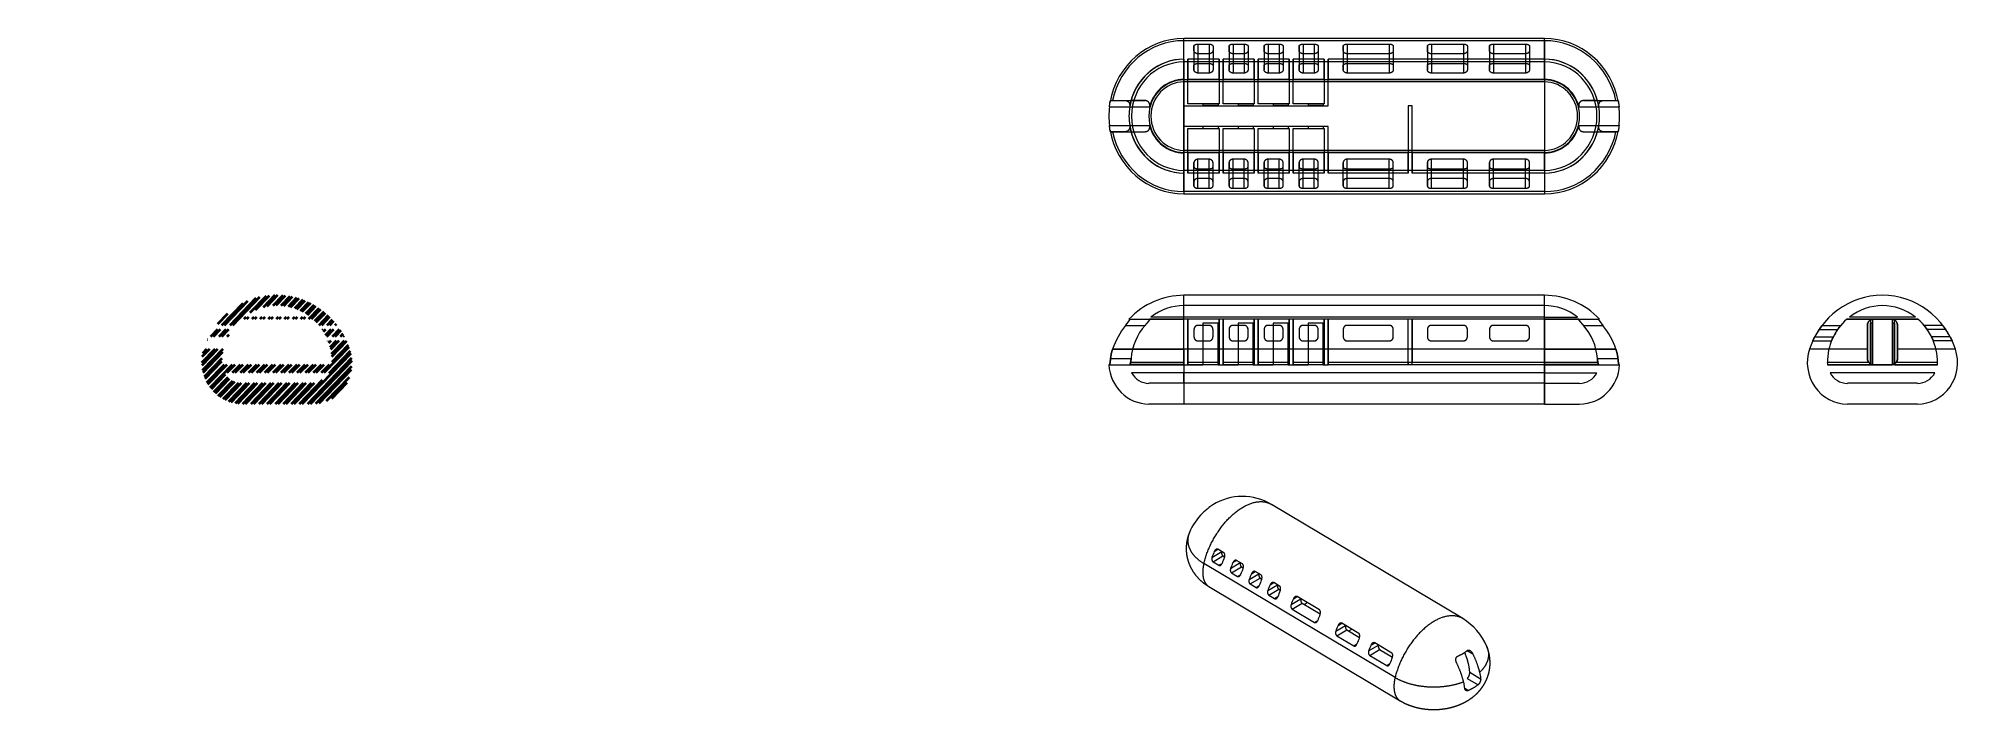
# Model space of a CAD drawing. Header units: millimetres. Extents: x 7939 to 8557, y 3805 to 4021.
import ezdxf

# ---------------------------------------------------------------- set-up
doc = ezdxf.new("R2010")
doc.units = ezdxf.units.MM
doc.layers.add('linea_gruesa', color=1, linetype='Continuous', lineweight=40)
pattern_1 = [(135, (2764.8883, 1202.4094), (-1.3470384, -1.3470384), []), (135, (2764.8883, 1203.3075), (-1.3470384, -1.3470384), [])]

msp = doc.modelspace()

# ---------------------------------------------------------------- hatches: boundary and pattern name
at = {"layer": 'linea_gruesa', "true_color": 0xf8d731, "extrusion": (-0.253745, -3.38569e-15, 0.967271)}
h = msp.add_hatch(dxfattribs=at)
h.set_pattern_fill('ANSI32', color=40, scale=0.2)
h.set_pattern_definition(pattern_1)
h.paths.add_polyline_path([(-3938.74, 8054.05, 0.201039), (-3931.07, 8035.75), (-3931.07, 8036), (-3931.07, 8042.6), (-3931.07, 8054.05), (-3931.74, 8054.05), (-3931.74, 8043.05, -0.162278), (-3935.41, 8054.05)])
edge = h.paths.add_edge_path()
edge.add_line((-3929.07, 8041.12), (-3929.07, 8034.61))
edge.add_arc((-3913.07, 8054.05), 25.17, 230.53902, 250.69093)
edge.add_spline(control_points=[(-3918.41, 8029.62), (-3918.49, 8029.63), (-3918.65, 8029.65), (-3918.89, 8029.68), (-3919.11, 8029.71), (-3919.31, 8029.75), (-3919.49, 8029.78), (-3919.67, 8029.81), (-3919.86, 8029.85), (-3920.08, 8029.9), (-3920.32, 8029.96), (-3920.55, 8030.02), (-3920.77, 8030.09), (-3920.98, 8030.15), (-3921.19, 8030.22), (-3921.33, 8030.27), (-3921.4, 8030.29)], knot_values=[0, 0, 0, 0, 0.079036, 0.158079, 0.237115, 0.29651, 0.355904, 0.415068, 0.474232, 0.554262, 0.634298, 0.714327, 0.785706, 0.857083, 0.928541, 1, 1, 1, 1], degree=3, periodic=0)
edge.add_line((-3921.4, 8030.29), (-3921.4, 8036.95))
edge.add_arc((-3917.07, 8054.05), 17.64, 227.13009, 255.80835, ccw=False)
h.paths.add_polyline_path([(-3913.74, 8036.61), (-3913.74, 8054.05), (-3916.41, 8054.05), (-3916.41, 8036), (-3916.41, 8029.25), (-3916.41, 8029.07, 0.399638), (-3903.74, 8042.38), (-3903.74, 8054.05), (-3910.41, 8054.05), (-3910.41, 8042.38, -0.267949)])
h.paths.add_polyline_path([(-3910.41, 8174.05), (-3910.41, 8054.05), (-3903.74, 8054.05), (-3903.74, 8174.05)])
h.paths.add_polyline_path([(-3929.07, 8193.48), (-3929.07, 8186.98, -0.12579), (-3921.4, 8191.15), (-3921.4, 8197.81, 0.088158)])
h.paths.add_polyline_path([(-3916.41, 8174.05), (-3916.41, 8102.05), (-3916.41, 8100.38), (-3916.41, 8090.38), (-3916.41, 8088.72), (-3916.41, 8078.72), (-3916.41, 8077.05), (-3916.41, 8067.05), (-3916.41, 8065.38), (-3916.41, 8055.38), (-3916.41, 8054.05), (-3913.74, 8054.05), (-3913.74, 8174.05)])
h = msp.add_hatch(dxfattribs=at)
h.set_pattern_fill('ANSI32', color=40, scale=0.2)
h.set_pattern_definition(pattern_1)
h.paths.add_polyline_path([(-3938.74, 8174.05), (-3938.74, 8054.05), (-3935.41, 8054.05), (-3935.41, 8174.05)])
h.paths.add_polyline_path([(-3938.74, 8174.05), (-3935.41, 8174.05, -0.162278), (-3931.74, 8185.05), (-3931.74, 8174.05), (-3931.07, 8174.05), (-3931.07, 8185.5), (-3931.07, 8192.1), (-3931.07, 8192.35, 0.201039)])
h.paths.add_polyline_path([(-3916.41, 8199.03), (-3916.41, 8198.85), (-3916.41, 8192.1), (-3916.41, 8174.05), (-3913.74, 8174.05), (-3913.74, 8191.49, -0.267949), (-3910.41, 8185.72), (-3910.41, 8174.05), (-3903.74, 8174.05), (-3903.74, 8185.72, 0.399638)])
h = msp.add_hatch(dxfattribs=at)
h.set_pattern_fill('ANSI32', color=40, scale=0.2)
h.set_pattern_definition(pattern_1)
h.paths.add_polyline_path([(-3929.07, 8266.43), (-3929.07, 8272.64, -0.038856), (-3931.07, 8274.66), (-3931.07, 8283.5), (-3931.07, 8289.83), (-3931.07, 8298.34, -0.038856), (-3929.07, 8300.36), (-3929.07, 8306.57, 0.481664)])
h.paths.add_polyline_path([(-3931.74, 8297.5), (-3931.74, 8275.5, -0.333333)], flags=16)
h.paths.add_polyline_path([(-3921.4, 8310.78), (-3921.4, 8304.32, -0.059599), (-3917.07, 8304.83, -0.025047), (-3916.41, 8304.8), (-3916.41, 8289.5), (-3916.41, 8268.2, -0.025047), (-3917.07, 8268.17, -0.059599), (-3921.4, 8268.68), (-3921.4, 8262.22, 0.514618), (-3903.74, 8274.83), (-3903.74, 8298.17, 0.514618)])
h.paths.add_polyline_path([(-3913.74, 8303.94, -0.267949), (-3910.41, 8298.17), (-3910.41, 8274.83, -0.267949), (-3913.74, 8269.06)], flags=16)
h.paths.add_polyline_path([(-3924.07, 8309.69), (-3924.07, 8303.44, -0.038431), (-3921.4, 8304.32), (-3921.4, 8310.78, 0.028161)])
h.paths.add_polyline_path([(-3927.74, 8307.56), (-3927.74, 8301.41, -0.037292), (-3925.41, 8302.83), (-3925.41, 8309.01, 0.026756)])
edge = h.paths.add_edge_path()
edge.add_spline(control_points=[(-3925.41, 8263.99), (-3925.38, 8263.98), (-3925.33, 8263.95), (-3925.26, 8263.91), (-3925.19, 8263.87), (-3925.11, 8263.83), (-3925.04, 8263.79), (-3924.97, 8263.76), (-3924.9, 8263.72), (-3924.82, 8263.68), (-3924.74, 8263.64), (-3924.65, 8263.59), (-3924.57, 8263.55), (-3924.49, 8263.51), (-3924.42, 8263.48), (-3924.35, 8263.44), (-3924.29, 8263.42), (-3924.24, 8263.39), (-3924.19, 8263.37), (-3924.15, 8263.35), (-3924.12, 8263.34), (-3924.1, 8263.32), (-3924.09, 8263.32), (-3924.08, 8263.31), (-3924.07, 8263.31), (-3924.07, 8263.31), (-3924.07, 8263.31)], knot_values=[0, 0, 0, 0, 0.037114, 0.074141, 0.112156, 0.150194, 0.188207, 0.225331, 0.262478, 0.2996, 0.351221, 0.402839, 0.453257, 0.50367, 0.551529, 0.599384, 0.646074, 0.692762, 0.73908, 0.785397, 0.830488, 0.875579, 0.906889, 0.9382, 0.969099, 1, 1, 1, 1], degree=3, periodic=0)
edge.add_spline(control_points=[(-3925.41, 8263.99), (-3925.38, 8263.98), (-3925.33, 8263.95), (-3925.26, 8263.91), (-3925.19, 8263.87), (-3925.11, 8263.83), (-3925.04, 8263.79), (-3924.97, 8263.76), (-3924.9, 8263.72), (-3924.82, 8263.68), (-3924.74, 8263.64), (-3924.65, 8263.59), (-3924.57, 8263.55), (-3924.49, 8263.51), (-3924.42, 8263.48), (-3924.35, 8263.44), (-3924.29, 8263.42), (-3924.24, 8263.39), (-3924.19, 8263.37), (-3924.15, 8263.35), (-3924.12, 8263.34), (-3924.1, 8263.32), (-3924.09, 8263.32), (-3924.08, 8263.31), (-3924.07, 8263.31), (-3924.07, 8263.31), (-3924.07, 8263.31)], knot_values=[0, 0, 0, 0, 0.037114, 0.074141, 0.112156, 0.150194, 0.188207, 0.225331, 0.262478, 0.2996, 0.351221, 0.402839, 0.453256, 0.503671, 0.551529, 0.599384, 0.646074, 0.692762, 0.739081, 0.785398, 0.830489, 0.875578, 0.906889, 0.938199, 0.9691, 1, 1, 1, 1], degree=3, periodic=0)
edge.add_spline(control_points=[(-3925.41, 8263.99), (-3925.38, 8263.98), (-3925.33, 8263.95), (-3925.26, 8263.91), (-3925.19, 8263.87), (-3925.11, 8263.83), (-3925.04, 8263.79), (-3924.97, 8263.76), (-3924.9, 8263.72), (-3924.82, 8263.68), (-3924.74, 8263.64), (-3924.65, 8263.59), (-3924.57, 8263.55), (-3924.49, 8263.51), (-3924.42, 8263.48), (-3924.35, 8263.44), (-3924.29, 8263.42), (-3924.24, 8263.39), (-3924.19, 8263.37), (-3924.15, 8263.35), (-3924.12, 8263.34), (-3924.1, 8263.32), (-3924.09, 8263.32), (-3924.08, 8263.31), (-3924.07, 8263.31), (-3924.07, 8263.31), (-3924.07, 8263.31)], knot_values=[0, 0, 0, 0, 0.037114, 0.074141, 0.112156, 0.150194, 0.188207, 0.225331, 0.262478, 0.2996, 0.351221, 0.402839, 0.453257, 0.50367, 0.551529, 0.599384, 0.646074, 0.692762, 0.73908, 0.785397, 0.830488, 0.875579, 0.906889, 0.9382, 0.969099, 1, 1, 1, 1], degree=3, periodic=0)
edge.add_spline(control_points=[(-3925.41, 8263.99), (-3925.38, 8263.98), (-3925.33, 8263.95), (-3925.26, 8263.91), (-3925.19, 8263.87), (-3925.11, 8263.83), (-3925.04, 8263.79), (-3924.97, 8263.76), (-3924.9, 8263.72), (-3924.82, 8263.68), (-3924.74, 8263.64), (-3924.65, 8263.59), (-3924.57, 8263.55), (-3924.49, 8263.51), (-3924.42, 8263.48), (-3924.35, 8263.44), (-3924.29, 8263.42), (-3924.24, 8263.39), (-3924.19, 8263.37), (-3924.15, 8263.35), (-3924.12, 8263.34), (-3924.1, 8263.32), (-3924.09, 8263.32), (-3924.08, 8263.31), (-3924.07, 8263.31), (-3924.07, 8263.31), (-3924.07, 8263.31)], knot_values=[0, 0, 0, 0, 0.037114, 0.074141, 0.112156, 0.150194, 0.188207, 0.225331, 0.262478, 0.2996, 0.351221, 0.402839, 0.453256, 0.503671, 0.551529, 0.599384, 0.646074, 0.692762, 0.739081, 0.785398, 0.830489, 0.875578, 0.906889, 0.938199, 0.9691, 1, 1, 1, 1], degree=3, periodic=0)
edge.add_spline(control_points=[(-3925.41, 8263.99), (-3925.38, 8263.98), (-3925.33, 8263.95), (-3925.26, 8263.91), (-3925.19, 8263.87), (-3925.11, 8263.83), (-3925.04, 8263.79), (-3924.97, 8263.76), (-3924.9, 8263.72), (-3924.82, 8263.68), (-3924.74, 8263.64), (-3924.65, 8263.59), (-3924.57, 8263.55), (-3924.49, 8263.51), (-3924.42, 8263.48), (-3924.35, 8263.44), (-3924.29, 8263.42), (-3924.24, 8263.39), (-3924.19, 8263.37), (-3924.15, 8263.35), (-3924.12, 8263.34), (-3924.1, 8263.32), (-3924.09, 8263.32), (-3924.08, 8263.31), (-3924.07, 8263.31), (-3924.07, 8263.31), (-3924.07, 8263.31)], knot_values=[0, 0, 0, 0, 0.037114, 0.074141, 0.112156, 0.150194, 0.188207, 0.225331, 0.262478, 0.2996, 0.351221, 0.402839, 0.453257, 0.50367, 0.551529, 0.599384, 0.646074, 0.692762, 0.73908, 0.785397, 0.830488, 0.875579, 0.906889, 0.9382, 0.969099, 1, 1, 1, 1], degree=3, periodic=0)
edge.add_spline(control_points=[(-3925.41, 8263.99), (-3925.38, 8263.98), (-3925.33, 8263.95), (-3925.26, 8263.91), (-3925.19, 8263.87), (-3925.11, 8263.83), (-3925.04, 8263.79), (-3924.97, 8263.76), (-3924.9, 8263.72), (-3924.82, 8263.68), (-3924.74, 8263.64), (-3924.65, 8263.59), (-3924.57, 8263.55), (-3924.49, 8263.51), (-3924.42, 8263.48), (-3924.35, 8263.44), (-3924.29, 8263.42), (-3924.24, 8263.39), (-3924.19, 8263.37), (-3924.15, 8263.35), (-3924.12, 8263.34), (-3924.1, 8263.32), (-3924.09, 8263.32), (-3924.08, 8263.31), (-3924.07, 8263.31), (-3924.07, 8263.31), (-3924.07, 8263.31)], knot_values=[0, 0, 0, 0, 0.037114, 0.074141, 0.112156, 0.150194, 0.188207, 0.225331, 0.262478, 0.2996, 0.351221, 0.402839, 0.453256, 0.503671, 0.551529, 0.599384, 0.646074, 0.692762, 0.739081, 0.785398, 0.830489, 0.875578, 0.906889, 0.938199, 0.9691, 1, 1, 1, 1], degree=3, periodic=0)
edge.add_spline(control_points=[(-3925.41, 8263.99), (-3925.38, 8263.98), (-3925.33, 8263.95), (-3925.26, 8263.91), (-3925.19, 8263.87), (-3925.11, 8263.83), (-3925.04, 8263.79), (-3924.97, 8263.76), (-3924.9, 8263.72), (-3924.82, 8263.68), (-3924.74, 8263.64), (-3924.65, 8263.59), (-3924.57, 8263.55), (-3924.49, 8263.51), (-3924.42, 8263.48), (-3924.35, 8263.44), (-3924.29, 8263.42), (-3924.24, 8263.39), (-3924.19, 8263.37), (-3924.15, 8263.35), (-3924.12, 8263.34), (-3924.1, 8263.32), (-3924.09, 8263.32), (-3924.08, 8263.31), (-3924.07, 8263.31), (-3924.07, 8263.31), (-3924.07, 8263.31)], knot_values=[0, 0, 0, 0, 0.037114, 0.074141, 0.112156, 0.150194, 0.188207, 0.225331, 0.262478, 0.2996, 0.351221, 0.402839, 0.453257, 0.50367, 0.551529, 0.599384, 0.646074, 0.692762, 0.73908, 0.785397, 0.830488, 0.875579, 0.906889, 0.9382, 0.969099, 1, 1, 1, 1], degree=3, periodic=0)
edge.add_spline(control_points=[(-3925.41, 8263.99), (-3925.38, 8263.98), (-3925.33, 8263.95), (-3925.26, 8263.91), (-3925.19, 8263.87), (-3925.11, 8263.83), (-3925.04, 8263.79), (-3924.97, 8263.76), (-3924.9, 8263.72), (-3924.82, 8263.68), (-3924.74, 8263.64), (-3924.65, 8263.59), (-3924.57, 8263.55), (-3924.49, 8263.51), (-3924.42, 8263.48), (-3924.35, 8263.44), (-3924.29, 8263.42), (-3924.24, 8263.39), (-3924.19, 8263.37), (-3924.15, 8263.35), (-3924.12, 8263.34), (-3924.1, 8263.32), (-3924.09, 8263.32), (-3924.08, 8263.31), (-3924.07, 8263.31), (-3924.07, 8263.31), (-3924.07, 8263.31)], knot_values=[0, 0, 0, 0, 0.037114, 0.074141, 0.112156, 0.150194, 0.188207, 0.225331, 0.262478, 0.2996, 0.351221, 0.402839, 0.453256, 0.503671, 0.551529, 0.599384, 0.646074, 0.692762, 0.739081, 0.785398, 0.830489, 0.875578, 0.906889, 0.938199, 0.9691, 1, 1, 1, 1], degree=3, periodic=0)
edge.add_spline(control_points=[(-3925.41, 8263.99), (-3925.38, 8263.98), (-3925.33, 8263.95), (-3925.26, 8263.91), (-3925.19, 8263.87), (-3925.11, 8263.83), (-3925.04, 8263.79), (-3924.97, 8263.76), (-3924.9, 8263.72), (-3924.82, 8263.68), (-3924.74, 8263.64), (-3924.65, 8263.59), (-3924.57, 8263.55), (-3924.49, 8263.51), (-3924.42, 8263.48), (-3924.35, 8263.44), (-3924.29, 8263.42), (-3924.24, 8263.39), (-3924.19, 8263.37), (-3924.15, 8263.35), (-3924.12, 8263.34), (-3924.1, 8263.32), (-3924.09, 8263.32), (-3924.08, 8263.31), (-3924.07, 8263.31), (-3924.07, 8263.31), (-3924.07, 8263.31)], knot_values=[0, 0, 0, 0, 0.037114, 0.074141, 0.112156, 0.150194, 0.188207, 0.225331, 0.262478, 0.2996, 0.351221, 0.402839, 0.453257, 0.50367, 0.551529, 0.599384, 0.646074, 0.692762, 0.73908, 0.785397, 0.830488, 0.875579, 0.906889, 0.9382, 0.969099, 1, 1, 1, 1], degree=3, periodic=0)
edge.add_spline(control_points=[(-3925.41, 8263.99), (-3925.38, 8263.98), (-3925.33, 8263.95), (-3925.26, 8263.91), (-3925.19, 8263.87), (-3925.11, 8263.83), (-3925.04, 8263.79), (-3924.97, 8263.76), (-3924.9, 8263.72), (-3924.82, 8263.68), (-3924.74, 8263.64), (-3924.65, 8263.59), (-3924.57, 8263.55), (-3924.49, 8263.51), (-3924.42, 8263.48), (-3924.35, 8263.44), (-3924.29, 8263.42), (-3924.24, 8263.39), (-3924.19, 8263.37), (-3924.15, 8263.35), (-3924.12, 8263.34), (-3924.1, 8263.32), (-3924.09, 8263.32), (-3924.08, 8263.31), (-3924.07, 8263.31), (-3924.07, 8263.31), (-3924.07, 8263.31)], knot_values=[0, 0, 0, 0, 0.037114, 0.074141, 0.112156, 0.150194, 0.188207, 0.225331, 0.262478, 0.2996, 0.351221, 0.402839, 0.453256, 0.503671, 0.551529, 0.599384, 0.646074, 0.692762, 0.739081, 0.785398, 0.830489, 0.875578, 0.906889, 0.938199, 0.9691, 1, 1, 1, 1], degree=3, periodic=0)
edge.add_spline(control_points=[(-3925.41, 8263.99), (-3925.38, 8263.98), (-3925.33, 8263.95), (-3925.26, 8263.91), (-3925.19, 8263.87), (-3925.11, 8263.83), (-3925.04, 8263.79), (-3924.97, 8263.76), (-3924.9, 8263.72), (-3924.82, 8263.68), (-3924.74, 8263.64), (-3924.65, 8263.59), (-3924.57, 8263.55), (-3924.49, 8263.51), (-3924.42, 8263.48), (-3924.35, 8263.44), (-3924.29, 8263.42), (-3924.24, 8263.39), (-3924.19, 8263.37), (-3924.15, 8263.35), (-3924.12, 8263.34), (-3924.1, 8263.32), (-3924.09, 8263.32), (-3924.08, 8263.31), (-3924.07, 8263.31), (-3924.07, 8263.31), (-3924.07, 8263.31)], knot_values=[0, 0, 0, 0, 0.037114, 0.074141, 0.112156, 0.150194, 0.188207, 0.225331, 0.262478, 0.2996, 0.351221, 0.402839, 0.453257, 0.50367, 0.551529, 0.599384, 0.646074, 0.692762, 0.73908, 0.785397, 0.830488, 0.875579, 0.906889, 0.9382, 0.969099, 1, 1, 1, 1], degree=3, periodic=0)
edge.add_spline(control_points=[(-3925.41, 8263.99), (-3925.38, 8263.98), (-3925.33, 8263.95), (-3925.26, 8263.91), (-3925.19, 8263.87), (-3925.11, 8263.83), (-3925.04, 8263.79), (-3924.97, 8263.76), (-3924.9, 8263.72), (-3924.82, 8263.68), (-3924.74, 8263.64), (-3924.65, 8263.59), (-3924.57, 8263.55), (-3924.49, 8263.51), (-3924.42, 8263.48), (-3924.35, 8263.44), (-3924.29, 8263.42), (-3924.24, 8263.39), (-3924.19, 8263.37), (-3924.15, 8263.35), (-3924.12, 8263.34), (-3924.1, 8263.32), (-3924.09, 8263.32), (-3924.08, 8263.31), (-3924.07, 8263.31), (-3924.07, 8263.31), (-3924.07, 8263.31)], knot_values=[0, 0, 0, 0, 0.037114, 0.074141, 0.112156, 0.150194, 0.188207, 0.225331, 0.262478, 0.2996, 0.351221, 0.402839, 0.453256, 0.503671, 0.551529, 0.599384, 0.646074, 0.692762, 0.739081, 0.785398, 0.830489, 0.875578, 0.906889, 0.938199, 0.9691, 1, 1, 1, 1], degree=3, periodic=0)
edge.add_spline(control_points=[(-3925.41, 8263.99), (-3925.38, 8263.98), (-3925.33, 8263.95), (-3925.26, 8263.91), (-3925.19, 8263.87), (-3925.11, 8263.83), (-3925.04, 8263.79), (-3924.97, 8263.76), (-3924.9, 8263.72), (-3924.82, 8263.68), (-3924.74, 8263.64), (-3924.65, 8263.59), (-3924.57, 8263.55), (-3924.49, 8263.51), (-3924.42, 8263.48), (-3924.35, 8263.44), (-3924.29, 8263.42), (-3924.24, 8263.39), (-3924.19, 8263.37), (-3924.15, 8263.35), (-3924.12, 8263.34), (-3924.1, 8263.32), (-3924.09, 8263.32), (-3924.08, 8263.31), (-3924.07, 8263.31), (-3924.07, 8263.31), (-3924.07, 8263.31)], knot_values=[0, 0, 0, 0, 0.037114, 0.074141, 0.112156, 0.150194, 0.188207, 0.225331, 0.262478, 0.2996, 0.351221, 0.402839, 0.453257, 0.50367, 0.551529, 0.599384, 0.646074, 0.692762, 0.73908, 0.785397, 0.830488, 0.875579, 0.906889, 0.9382, 0.969099, 1, 1, 1, 1], degree=3, periodic=0)
edge.add_arc((-3913.07, 8286.5), 25.67, 235.15009, 241.28053, ccw=False)
edge.add_line((-3927.74, 8265.44), (-3927.74, 8271.59))
edge.add_arc((-3917.07, 8286.5), 18.33, 234.42147, 242.96453)
edge.add_spline(control_points=[(-3924.07, 8269.56), (-3924.07, 8269.56), (-3924.07, 8269.56), (-3924.08, 8269.56), (-3924.09, 8269.57), (-3924.11, 8269.57), (-3924.13, 8269.58), (-3924.15, 8269.59), (-3924.18, 8269.6), (-3924.21, 8269.62), (-3924.25, 8269.63), (-3924.3, 8269.65), (-3924.34, 8269.67), (-3924.39, 8269.69), (-3924.45, 8269.72), (-3924.5, 8269.74), (-3924.57, 8269.77), (-3924.64, 8269.8), (-3924.71, 8269.83), (-3924.78, 8269.87), (-3924.85, 8269.9), (-3924.93, 8269.94), (-3925.01, 8269.97), (-3925.09, 8270.01), (-3925.17, 8270.05), (-3925.25, 8270.09), (-3925.33, 8270.13), (-3925.38, 8270.16), (-3925.41, 8270.17)], knot_values=[0, 0, 0, 0, 0.038834, 0.077483, 0.112259, 0.147071, 0.181847, 0.215511, 0.249205, 0.282869, 0.321283, 0.359738, 0.398154, 0.435257, 0.472394, 0.509501, 0.551122, 0.592788, 0.634413, 0.674665, 0.714954, 0.755209, 0.796559, 0.837944, 0.879296, 0.919521, 0.959775, 1, 1, 1, 1], degree=3, periodic=0)
edge.add_line((-3925.41, 8270.17), (-3925.41, 8263.99))

# ---------------------------------------------------------------- linework, layer by layer
at = {"layer": 'linea_gruesa', "linetype": 'Continuous', "lineweight": 15, "extrusion": (-0.253745, -3.38569e-15, 0.967271)}
for p, q in [((8423.42, 4021.38, 103.73), (8307.34, 4021.38, 73.28)), ((8307.34, 4008.05, 73.28), (8307.34, 4021.38, 73.28)), ((8307.34, 3972.1, 73.28), (8307.34, 4020.66, 73.28)), ((8423.42, 4020.66, 103.73), (8307.34, 4020.66, 73.28)), ((8423.42, 4008.05, 103.73), (8423.42, 4021.38, 103.73)), ((8423.42, 4020.66, 103.73), (8423.42, 3972.1, 103.73)), ((8307.34, 4014.68, 73.28), (8307.34, 4014.72, 73.28)), ((8307.34, 4014.72, 73.28), (8307.34, 4008.22, 73.28)), ((8307.34, 4014.68, 73.28), (8307.34, 3999.72, 73.28)), ((8307.34, 4008.05, 73.28), (8307.34, 4013.82, 73.28)), ((8423.42, 4013.82, 103.73), (8307.34, 4013.82, 73.28)), ((8308.63, 4014.72, 73.62), (8308.63, 4008.22, 73.62)), ((8318.63, 4014.72, 76.24), (8308.63, 4014.72, 73.62)), ((8308.63, 4014.72, 73.62), (8308.63, 4014.68, 73.62)), ((8318.63, 4014.68, 76.24), (8308.63, 4014.68, 73.62)), ((8308.63, 4000.38, 73.62), (8308.63, 4014.68, 73.62)), ((8310.57, 4017.45, 74.12), (8310.57, 4018.89, 74.12)), ((8310.57, 4018.89, 74.12), (8310.57, 4012.71, 74.12)), ((8310.57, 4017.45, 74.12), (8310.57, 4011.29, 74.12)), ((8311.86, 4019.57, 74.46), (8315.41, 4019.57, 75.39)), ((8311.86, 4019.57, 74.46), (8311.86, 4013.33, 74.46)), ((8315.41, 4016.45, 75.39), (8311.86, 4016.45, 74.46)), ((8311.86, 4016.45, 74.46), (8311.86, 4010.24, 74.46)), ((8315.41, 4019.57, 75.39), (8315.41, 4013.33, 75.39)), ((8315.41, 4016.45, 75.39), (8315.41, 4010.24, 75.39)), ((8316.7, 4018.89, 75.73), (8316.7, 4017.45, 75.73)), ((8316.7, 4018.89, 75.73), (8316.7, 4012.71, 75.73)), ((8316.7, 4017.45, 75.73), (8316.7, 4011.29, 75.73)), ((8318.63, 4008.22, 76.24), (8318.63, 4014.72, 76.24)), ((8318.63, 4014.68, 76.24), (8318.63, 4014.72, 76.24)), ((8318.63, 4014.68, 76.24), (8318.63, 4000.38, 76.24)), ((8319.92, 4014.72, 76.58), (8319.92, 4008.22, 76.58)), ((8319.92, 4014.72, 76.58), (8319.92, 4014.68, 76.58)), ((8329.91, 4014.72, 79.2), (8319.92, 4014.72, 76.58)), ((8329.91, 4014.68, 79.2), (8319.92, 4014.68, 76.58)), ((8319.92, 4000.38, 76.58), (8319.92, 4014.68, 76.58)), ((8321.85, 4017.45, 77.08), (8321.85, 4018.89, 77.08)), ((8321.85, 4018.89, 77.08), (8321.85, 4012.71, 77.08)), ((8321.85, 4017.45, 77.08), (8321.85, 4011.29, 77.08)), ((8323.14, 4019.57, 77.42), (8326.69, 4019.57, 78.35)), ((8323.14, 4019.57, 77.42), (8323.14, 4013.33, 77.42)), ((8326.69, 4016.45, 78.35), (8323.14, 4016.45, 77.42)), ((8323.14, 4016.45, 77.42), (8323.14, 4010.24, 77.42)), ((8326.69, 4019.57, 78.35), (8326.69, 4013.33, 78.35)), ((8326.69, 4016.45, 78.35), (8326.69, 4010.24, 78.35)), ((8327.98, 4018.89, 78.69), (8327.98, 4017.45, 78.69)), ((8327.98, 4018.89, 78.69), (8327.98, 4012.71, 78.69)), ((8327.98, 4017.45, 78.69), (8327.98, 4011.29, 78.69)), ((8329.91, 4008.22, 79.2), (8329.91, 4014.72, 79.2)), ((8329.91, 4014.68, 79.2), (8329.91, 4014.72, 79.2)), ((8329.91, 4014.68, 79.2), (8329.91, 4000.38, 79.2)), ((8331.2, 4014.72, 79.54), (8331.2, 4008.22, 79.54)), ((8341.2, 4014.72, 82.16), (8331.2, 4014.72, 79.54)), ((8331.2, 4014.72, 79.54), (8331.2, 4014.68, 79.54)), ((8341.2, 4014.68, 82.16), (8331.2, 4014.68, 79.54)), ((8331.2, 4000.38, 79.54), (8331.2, 4014.68, 79.54)), ((8333.14, 4017.45, 80.04), (8333.14, 4018.89, 80.04)), ((8333.14, 4018.89, 80.04), (8333.14, 4012.71, 80.04)), ((8333.14, 4017.45, 80.04), (8333.14, 4011.29, 80.04)), ((8334.43, 4019.57, 80.38), (8337.98, 4019.57, 81.31)), ((8334.43, 4019.57, 80.38), (8334.43, 4013.33, 80.38)), ((8337.98, 4016.45, 81.31), (8334.43, 4016.45, 80.38)), ((8334.43, 4016.45, 80.38), (8334.43, 4010.24, 80.38)), ((8337.98, 4019.57, 81.31), (8337.98, 4013.33, 81.31)), ((8337.98, 4016.45, 81.31), (8337.98, 4010.24, 81.31)), ((8339.26, 4018.89, 81.65), (8339.26, 4017.45, 81.65)), ((8339.26, 4018.89, 81.65), (8339.26, 4012.71, 81.65)), ((8339.26, 4017.45, 81.65), (8339.26, 4011.29, 81.65)), ((8341.2, 4008.22, 82.16), (8341.2, 4014.72, 82.16)), ((8341.2, 4014.68, 82.16), (8341.2, 4014.72, 82.16)), ((8341.2, 4014.68, 82.16), (8341.2, 4000.38, 82.16)), ((8342.49, 4014.72, 82.5), (8342.49, 4008.22, 82.5)), ((8352.48, 4014.72, 85.12), (8342.49, 4014.72, 82.5)), ((8342.49, 4014.72, 82.5), (8342.49, 4014.68, 82.5)), ((8352.48, 4014.68, 85.12), (8342.49, 4014.68, 82.5)), ((8342.49, 4000.38, 82.5), (8342.49, 4014.68, 82.5)), ((8344.42, 4017.45, 83), (8344.42, 4018.89, 83)), ((8344.42, 4018.89, 83), (8344.42, 4012.71, 83)), ((8344.42, 4017.45, 83), (8344.42, 4011.29, 83)), ((8345.71, 4019.57, 83.34), (8349.26, 4019.57, 84.27)), ((8345.71, 4019.57, 83.34), (8345.71, 4013.33, 83.34)), ((8349.26, 4016.45, 84.27), (8345.71, 4016.45, 83.34)), ((8345.71, 4016.45, 83.34), (8345.71, 4010.24, 83.34)), ((8349.26, 4019.57, 84.27), (8349.26, 4013.33, 84.27)), ((8349.26, 4016.45, 84.27), (8349.26, 4010.24, 84.27)), ((8350.55, 4018.89, 84.61), (8350.55, 4017.45, 84.61)), ((8350.55, 4018.89, 84.61), (8350.55, 4012.71, 84.61)), ((8350.55, 4017.45, 84.61), (8350.55, 4011.29, 84.61)), ((8352.48, 4008.22, 85.12), (8352.48, 4014.72, 85.12)), ((8352.48, 4014.68, 85.12), (8352.48, 4014.72, 85.12)), ((8352.48, 4014.68, 85.12), (8352.48, 4000.38, 85.12)), ((8353.77, 4014.72, 85.46), (8353.77, 4014.68, 85.46)), ((8423.42, 4014.72, 103.73), (8353.77, 4014.72, 85.46)), ((8353.77, 4014.72, 85.46), (8353.77, 4008.22, 85.46)), ((8423.42, 4014.68, 103.73), (8353.77, 4014.68, 85.46)), ((8353.77, 3999.72, 85.46), (8353.77, 4014.68, 85.46)), ((8358.61, 4017.45, 86.73), (8358.61, 4018.89, 86.73)), ((8358.61, 4018.89, 86.73), (8358.61, 4012.71, 86.73)), ((8358.61, 4017.45, 86.73), (8358.61, 4011.29, 86.73)), ((8359.9, 4019.57, 87.06), (8373.44, 4019.57, 90.62)), ((8359.9, 4019.57, 87.06), (8359.9, 4013.33, 87.06)), ((8373.44, 4016.45, 90.62), (8359.9, 4016.45, 87.06)), ((8359.9, 4016.45, 87.06), (8359.9, 4010.24, 87.06)), ((8373.44, 4019.57, 90.62), (8373.44, 4013.33, 90.62)), ((8373.44, 4016.45, 90.62), (8373.44, 4010.24, 90.62)), ((8374.73, 4018.89, 90.96), (8374.73, 4017.45, 90.96)), ((8374.73, 4018.89, 90.96), (8374.73, 4012.71, 90.96)), ((8374.73, 4017.45, 90.96), (8374.73, 4011.29, 90.96)), ((8385.69, 4017.45, 93.83), (8385.69, 4018.89, 93.83)), ((8385.69, 4018.89, 93.83), (8385.69, 4012.71, 93.83)), ((8385.69, 4017.45, 93.83), (8385.69, 4011.29, 93.83)), ((8386.98, 4019.57, 94.17), (8397.3, 4019.57, 96.88)), ((8386.98, 4019.57, 94.17), (8386.98, 4013.33, 94.17)), ((8397.3, 4016.45, 96.88), (8386.98, 4016.45, 94.17)), ((8386.98, 4016.45, 94.17), (8386.98, 4010.24, 94.17)), ((8397.3, 4019.57, 96.88), (8397.3, 4013.33, 96.88)), ((8397.3, 4016.45, 96.88), (8397.3, 4010.24, 96.88)), ((8398.59, 4018.89, 97.21), (8398.59, 4017.45, 97.21)), ((8398.59, 4018.89, 97.21), (8398.59, 4012.71, 97.21)), ((8398.59, 4017.45, 97.21), (8398.59, 4011.29, 97.21)), ((8405.68, 4017.45, 99.08), (8405.68, 4018.89, 99.08)), ((8405.68, 4018.89, 99.08), (8405.68, 4012.71, 99.08)), ((8405.68, 4017.45, 99.08), (8405.68, 4011.29, 99.08)), ((8406.97, 4019.57, 99.41), (8417.29, 4019.57, 102.12)), ((8406.97, 4019.57, 99.41), (8406.97, 4013.33, 99.41)), ((8417.29, 4016.45, 102.12), (8406.97, 4016.45, 99.41)), ((8406.97, 4016.45, 99.41), (8406.97, 4010.24, 99.41)), ((8417.29, 4019.57, 102.12), (8417.29, 4013.33, 102.12)), ((8417.29, 4016.45, 102.12), (8417.29, 4010.24, 102.12)), ((8418.58, 4018.89, 102.46), (8418.58, 4017.45, 102.46)), ((8418.58, 4018.89, 102.46), (8418.58, 4012.71, 102.46)), ((8418.58, 4017.45, 102.46), (8418.58, 4011.29, 102.46)), ((8423.42, 4014.68, 103.73), (8423.42, 4014.72, 103.73)), ((8423.42, 4014.72, 103.73), (8423.42, 4008.22, 103.73)), ((8423.42, 4008.05, 103.73), (8423.42, 4013.82, 103.73)), ((8307.34, 4008.22, 73.28), (8307.34, 3999.72, 73.28)), ((8423.42, 4008.05, 103.73), (8307.34, 4008.05, 73.28)), ((8318.63, 4008.22, 76.24), (8308.63, 4008.22, 73.62)), ((8308.63, 4000.38, 73.62), (8308.63, 4008.22, 73.62)), ((8310.57, 4011.29, 74.12), (8310.57, 4012.71, 74.12)), ((8311.86, 4013.33, 74.46), (8315.41, 4013.33, 75.39)), ((8315.41, 4010.24, 75.39), (8311.86, 4010.24, 74.46)), ((8316.7, 4012.71, 75.73), (8316.7, 4011.29, 75.73)), ((8318.63, 4008.22, 76.24), (8318.63, 4000.38, 76.24)), ((8319.92, 4000.38, 76.58), (8319.92, 4008.22, 76.58)), ((8329.91, 4008.22, 79.2), (8319.92, 4008.22, 76.58)), ((8321.85, 4011.29, 77.08), (8321.85, 4012.71, 77.08)), ((8323.14, 4013.33, 77.42), (8326.69, 4013.33, 78.35)), ((8326.69, 4010.24, 78.35), (8323.14, 4010.24, 77.42)), ((8327.98, 4012.71, 78.69), (8327.98, 4011.29, 78.69)), ((8329.91, 4008.22, 79.2), (8329.91, 4000.38, 79.2)), ((8331.2, 4000.38, 79.54), (8331.2, 4008.22, 79.54)), ((8341.2, 4008.22, 82.16), (8331.2, 4008.22, 79.54)), ((8333.14, 4011.29, 80.04), (8333.14, 4012.71, 80.04)), ((8334.43, 4013.33, 80.38), (8337.98, 4013.33, 81.31)), ((8337.98, 4010.24, 81.31), (8334.43, 4010.24, 80.38)), ((8339.26, 4012.71, 81.65), (8339.26, 4011.29, 81.65)), ((8341.2, 4008.22, 82.16), (8341.2, 4000.38, 82.16)), ((8342.49, 4000.38, 82.5), (8342.49, 4008.22, 82.5)), ((8352.48, 4008.22, 85.12), (8342.49, 4008.22, 82.5)), ((8344.42, 4011.29, 83), (8344.42, 4012.71, 83)), ((8345.71, 4013.33, 83.34), (8349.26, 4013.33, 84.27)), ((8349.26, 4010.24, 84.27), (8345.71, 4010.24, 83.34)), ((8350.55, 4012.71, 84.61), (8350.55, 4011.29, 84.61)), ((8352.48, 4008.22, 85.12), (8352.48, 4000.38, 85.12)), ((8353.77, 3999.72, 85.46), (8353.77, 4008.22, 85.46)), ((8423.42, 4008.22, 103.73), (8353.77, 4008.22, 85.46)), ((8358.61, 4011.29, 86.73), (8358.61, 4012.71, 86.73)), ((8359.9, 4013.33, 87.06), (8373.44, 4013.33, 90.62)), ((8373.44, 4010.24, 90.62), (8359.9, 4010.24, 87.06)), ((8374.73, 4012.71, 90.96), (8374.73, 4011.29, 90.96)), ((8385.69, 4011.29, 93.83), (8385.69, 4012.71, 93.83)), ((8386.98, 4013.33, 94.17), (8397.3, 4013.33, 96.88)), ((8397.3, 4010.24, 96.88), (8386.98, 4010.24, 94.17)), ((8398.59, 4012.71, 97.21), (8398.59, 4011.29, 97.21)), ((8405.68, 4011.29, 99.08), (8405.68, 4012.71, 99.08)), ((8406.97, 4013.33, 99.41), (8417.29, 4013.33, 102.12)), ((8417.29, 4010.24, 102.12), (8406.97, 4010.24, 99.41)), ((8418.58, 4012.71, 102.46), (8418.58, 4011.29, 102.46)), ((8283.72, 4001.38, 67.08), (8290.33, 4001.38, 68.81)), ((8284.36, 4001.38, 67.25), (8288.54, 4001.38, 68.35)), ((8288.54, 4001.38, 68.35), (8294.84, 4001.38, 70)), ((8294.84, 4001.38, 70), (8290.33, 4001.38, 68.81)), ((8307.34, 4007.38, 73.28), (8307.34, 3985.38, 73.28)), ((8423.42, 4007.38, 103.73), (8307.34, 4007.38, 73.28)), ((8423.42, 4007.38, 103.73), (8423.42, 3985.38, 103.73)), ((8440.43, 4001.38, 108.19), (8435.92, 4001.38, 107.01)), ((8435.92, 4001.38, 107.01), (8442.22, 4001.38, 108.66)), ((8440.43, 4001.38, 108.19), (8447.04, 4001.38, 109.93)), ((8442.22, 4001.38, 108.66), (8446.4, 4001.38, 109.76)), ((8283.35, 3999.38, 66.98), (8289.88, 3999.38, 68.7)), ((8289.89, 3999.38, 68.7), (8296.27, 3999.38, 70.37)), ((8307.34, 3999.72, 73.28), (8353.77, 3999.72, 85.46)), ((8307.34, 3999.72, 73.28), (8313.47, 3999.72, 74.88)), ((8318.63, 4000.38, 76.24), (8308.63, 4000.38, 73.62)), ((8313.47, 4000.38, 74.88), (8308.63, 4000.38, 73.62)), ((8313.47, 4000.38, 74.88), (8313.47, 3999.72, 74.88)), ((8313.47, 4000.38, 74.88), (8318.31, 4000.38, 76.15)), ((8318.31, 3999.72, 76.15), (8313.47, 3999.72, 74.88)), ((8318.31, 4000.38, 76.15), (8318.31, 3999.72, 76.15)), ((8318.63, 4000.38, 76.24), (8318.31, 4000.38, 76.15)), ((8318.31, 3999.72, 76.15), (8324.76, 3999.72, 77.85)), ((8329.91, 4000.38, 79.2), (8319.92, 4000.38, 76.58)), ((8324.76, 4000.38, 77.85), (8319.92, 4000.38, 76.58)), ((8324.76, 4000.38, 77.85), (8324.76, 3999.72, 77.85)), ((8324.76, 4000.38, 77.85), (8329.59, 4000.38, 79.11)), ((8329.59, 3999.72, 79.11), (8324.76, 3999.72, 77.85)), ((8329.59, 4000.38, 79.11), (8329.59, 3999.72, 79.11)), ((8329.91, 4000.38, 79.2), (8329.59, 4000.38, 79.11)), ((8329.59, 3999.72, 79.11), (8336.04, 3999.72, 80.81)), ((8341.2, 4000.38, 82.16), (8331.2, 4000.38, 79.54)), ((8336.04, 4000.38, 80.81), (8331.2, 4000.38, 79.54)), ((8336.04, 4000.38, 80.81), (8336.04, 3999.72, 80.81)), ((8336.04, 4000.38, 80.81), (8340.88, 4000.38, 82.07)), ((8340.88, 3999.72, 82.07), (8336.04, 3999.72, 80.81)), ((8340.88, 4000.38, 82.07), (8340.88, 3999.72, 82.07)), ((8341.2, 4000.38, 82.16), (8340.88, 4000.38, 82.07)), ((8340.88, 3999.72, 82.07), (8347.33, 3999.72, 83.77)), ((8352.48, 4000.38, 85.12), (8342.49, 4000.38, 82.5)), ((8347.33, 4000.38, 83.77), (8342.49, 4000.38, 82.5)), ((8347.33, 4000.38, 83.77), (8347.33, 3999.72, 83.77)), ((8347.33, 4000.38, 83.77), (8352.16, 4000.38, 85.03)), ((8352.16, 3999.72, 85.03), (8347.33, 3999.72, 83.77)), ((8352.16, 4000.38, 85.03), (8352.16, 3999.72, 85.03)), ((8352.48, 4000.38, 85.12), (8352.16, 4000.38, 85.03)), ((8352.16, 3999.72, 85.03), (8353.77, 3999.72, 85.46)), ((8380.86, 3999.72, 92.56), (8379.57, 3999.72, 92.22)), ((8379.57, 3999.72, 92.22), (8379.57, 3984.55, 92.22)), ((8379.57, 3999.72, 92.22), (8379.57, 3978.08, 92.22)), ((8380.86, 3984.55, 92.56), (8380.86, 3999.72, 92.56)), ((8380.86, 3978.08, 92.56), (8380.86, 3999.72, 92.56)), ((8434.49, 3999.38, 106.63), (8440.88, 3999.38, 108.31)), ((8440.88, 3999.38, 108.31), (8447.41, 3999.38, 110.02)), ((8283.35, 3993.38, 66.98), (8289.88, 3993.38, 68.7)), ((8283.72, 3991.38, 67.08), (8290.33, 3991.38, 68.81)), ((8288.54, 3991.38, 68.35), (8284.36, 3991.38, 67.25)), ((8288.54, 3991.38, 68.35), (8294.84, 3991.38, 70)), ((8289.89, 3993.38, 68.7), (8296.27, 3993.38, 70.37)), ((8290.33, 3991.38, 68.81), (8294.84, 3991.38, 70)), ((8353.77, 3993.05, 85.46), (8307.34, 3993.05, 73.28)), ((8307.34, 3993.05, 73.28), (8307.34, 3984.55, 73.28)), ((8313.47, 3993.05, 74.88), (8307.34, 3993.05, 73.28)), ((8307.34, 3993.05, 73.28), (8307.34, 3978.08, 73.28)), ((8308.63, 3992.38, 73.62), (8313.47, 3992.38, 74.88)), ((8308.63, 3992.38, 73.62), (8318.63, 3992.38, 76.24)), ((8308.63, 3984.55, 73.62), (8308.63, 3992.38, 73.62)), ((8308.63, 3978.08, 73.62), (8308.63, 3992.38, 73.62)), ((8318.31, 3993.05, 76.15), (8313.47, 3993.05, 74.88)), ((8313.47, 3993.05, 74.88), (8313.47, 3992.38, 74.88)), ((8313.47, 3992.38, 74.88), (8318.31, 3992.38, 76.15)), ((8324.76, 3993.05, 77.85), (8318.31, 3993.05, 76.15)), ((8318.31, 3993.05, 76.15), (8318.31, 3992.38, 76.15)), ((8318.31, 3992.38, 76.15), (8318.63, 3992.38, 76.24)), ((8318.63, 3992.38, 76.24), (8318.63, 3978.08, 76.24)), ((8318.63, 3992.38, 76.24), (8318.63, 3984.55, 76.24)), ((8319.92, 3992.38, 76.58), (8324.76, 3992.38, 77.85)), ((8319.92, 3992.38, 76.58), (8329.91, 3992.38, 79.2)), ((8319.92, 3984.55, 76.58), (8319.92, 3992.38, 76.58)), ((8319.92, 3978.08, 76.58), (8319.92, 3992.38, 76.58)), ((8329.59, 3993.05, 79.11), (8324.76, 3993.05, 77.85)), ((8324.76, 3993.05, 77.85), (8324.76, 3992.38, 77.85)), ((8324.76, 3992.38, 77.85), (8329.59, 3992.38, 79.11)), ((8336.04, 3993.05, 80.81), (8329.59, 3993.05, 79.11)), ((8329.59, 3993.05, 79.11), (8329.59, 3992.38, 79.11)), ((8329.59, 3992.38, 79.11), (8329.91, 3992.38, 79.2)), ((8329.91, 3992.38, 79.2), (8329.91, 3978.08, 79.2)), ((8329.91, 3992.38, 79.2), (8329.91, 3984.55, 79.2)), ((8331.2, 3992.38, 79.54), (8336.04, 3992.38, 80.81)), ((8331.2, 3992.38, 79.54), (8341.2, 3992.38, 82.16)), ((8331.2, 3984.55, 79.54), (8331.2, 3992.38, 79.54)), ((8331.2, 3978.08, 79.54), (8331.2, 3992.38, 79.54)), ((8340.88, 3993.05, 82.07), (8336.04, 3993.05, 80.81)), ((8336.04, 3993.05, 80.81), (8336.04, 3992.38, 80.81)), ((8336.04, 3992.38, 80.81), (8340.88, 3992.38, 82.07)), ((8347.33, 3993.05, 83.77), (8340.88, 3993.05, 82.07)), ((8340.88, 3993.05, 82.07), (8340.88, 3992.38, 82.07)), ((8340.88, 3992.38, 82.07), (8341.2, 3992.38, 82.16)), ((8341.2, 3992.38, 82.16), (8341.2, 3978.08, 82.16)), ((8341.2, 3992.38, 82.16), (8341.2, 3984.55, 82.16)), ((8342.49, 3992.38, 82.5), (8347.33, 3992.38, 83.77)), ((8342.49, 3978.08, 82.5), (8342.49, 3992.38, 82.5)), ((8342.49, 3992.38, 82.5), (8352.48, 3992.38, 85.12)), ((8342.49, 3984.55, 82.5), (8342.49, 3992.38, 82.5)), ((8352.16, 3993.05, 85.03), (8347.33, 3993.05, 83.77)), ((8347.33, 3993.05, 83.77), (8347.33, 3992.38, 83.77)), ((8347.33, 3992.38, 83.77), (8352.16, 3992.38, 85.03)), ((8353.77, 3993.05, 85.46), (8352.16, 3993.05, 85.03)), ((8352.16, 3993.05, 85.03), (8352.16, 3992.38, 85.03)), ((8352.16, 3992.38, 85.03), (8352.48, 3992.38, 85.12)), ((8352.48, 3992.38, 85.12), (8352.48, 3978.08, 85.12)), ((8352.48, 3992.38, 85.12), (8352.48, 3984.55, 85.12)), ((8353.77, 3984.55, 85.46), (8353.77, 3993.05, 85.46)), ((8353.77, 3978.08, 85.46), (8353.77, 3993.05, 85.46)), ((8434.49, 3993.38, 106.63), (8440.88, 3993.38, 108.31)), ((8435.92, 3991.38, 107.01), (8440.43, 3991.38, 108.19)), ((8435.92, 3991.38, 107.01), (8442.22, 3991.38, 108.66)), ((8440.43, 3991.38, 108.19), (8447.04, 3991.38, 109.93)), ((8440.88, 3993.38, 108.31), (8447.41, 3993.38, 110.02)), ((8446.4, 3991.38, 109.76), (8442.22, 3991.38, 108.66)), ((8423.42, 3985.38, 103.73), (8307.34, 3985.38, 73.28)), ((8423.42, 3984.72, 103.73), (8307.34, 3984.72, 73.28)), ((8307.34, 3984.72, 73.28), (8307.34, 3971.38, 73.28)), ((8307.34, 3984.72, 73.28), (8307.34, 3978.94, 73.28)), ((8307.34, 3978.05, 73.28), (8307.34, 3984.55, 73.28)), ((8308.63, 3984.55, 73.62), (8308.63, 3978.05, 73.62)), ((8318.63, 3984.55, 76.24), (8308.63, 3984.55, 73.62)), ((8318.63, 3978.05, 76.24), (8318.63, 3984.55, 76.24)), ((8329.91, 3984.55, 79.2), (8319.92, 3984.55, 76.58)), ((8319.92, 3984.55, 76.58), (8319.92, 3978.05, 76.58)), ((8329.91, 3978.05, 79.2), (8329.91, 3984.55, 79.2)), ((8341.2, 3984.55, 82.16), (8331.2, 3984.55, 79.54)), ((8331.2, 3984.55, 79.54), (8331.2, 3978.05, 79.54)), ((8341.2, 3978.05, 82.16), (8341.2, 3984.55, 82.16)), ((8352.48, 3984.55, 85.12), (8342.49, 3984.55, 82.5)), ((8342.49, 3984.55, 82.5), (8342.49, 3978.05, 82.5)), ((8352.48, 3978.05, 85.12), (8352.48, 3984.55, 85.12)), ((8379.57, 3984.55, 92.22), (8353.77, 3984.55, 85.46)), ((8353.77, 3984.55, 85.46), (8353.77, 3978.05, 85.46)), ((8379.57, 3978.05, 92.22), (8379.57, 3984.55, 92.22)), ((8423.42, 3984.55, 103.73), (8380.86, 3984.55, 92.56)), ((8380.86, 3984.55, 92.56), (8380.86, 3978.05, 92.56)), ((8423.42, 3984.72, 103.73), (8423.42, 3971.38, 103.73)), ((8423.42, 3978.94, 103.73), (8423.42, 3984.72, 103.73)), ((8423.42, 3984.55, 103.73), (8423.42, 3978.05, 103.73)), ((8423.42, 3978.94, 103.73), (8307.34, 3978.94, 73.28)), ((8307.34, 3978.08, 73.28), (8307.34, 3978.05, 73.28)), ((8308.63, 3978.08, 73.62), (8308.63, 3978.05, 73.62)), ((8318.63, 3978.08, 76.24), (8308.63, 3978.08, 73.62)), ((8318.63, 3978.05, 76.24), (8308.63, 3978.05, 73.62)), ((8310.57, 3981.47, 74.12), (8310.57, 3980.05, 74.12)), ((8310.57, 3975.32, 74.12), (8310.57, 3981.47, 74.12)), ((8310.57, 3973.87, 74.12), (8310.57, 3980.05, 74.12)), ((8315.41, 3982.52, 75.39), (8311.86, 3982.52, 74.46)), ((8311.86, 3976.31, 74.46), (8311.86, 3982.52, 74.46)), ((8311.86, 3979.44, 74.46), (8315.41, 3979.44, 75.39)), ((8311.86, 3973.19, 74.46), (8311.86, 3979.44, 74.46)), ((8315.41, 3976.31, 75.39), (8315.41, 3982.52, 75.39)), ((8315.41, 3973.19, 75.39), (8315.41, 3979.44, 75.39)), ((8316.7, 3980.05, 75.73), (8316.7, 3981.47, 75.73)), ((8316.7, 3975.32, 75.73), (8316.7, 3981.47, 75.73)), ((8316.7, 3973.87, 75.73), (8316.7, 3980.05, 75.73)), ((8318.63, 3978.05, 76.24), (8318.63, 3978.08, 76.24)), ((8319.92, 3978.08, 76.58), (8319.92, 3978.05, 76.58)), ((8329.91, 3978.08, 79.2), (8319.92, 3978.08, 76.58)), ((8329.91, 3978.05, 79.2), (8319.92, 3978.05, 76.58)), ((8321.85, 3981.47, 77.08), (8321.85, 3980.05, 77.08)), ((8321.85, 3975.32, 77.08), (8321.85, 3981.47, 77.08)), ((8321.85, 3973.87, 77.08), (8321.85, 3980.05, 77.08)), ((8326.69, 3982.52, 78.35), (8323.14, 3982.52, 77.42)), ((8323.14, 3976.31, 77.42), (8323.14, 3982.52, 77.42)), ((8323.14, 3979.44, 77.42), (8326.69, 3979.44, 78.35)), ((8323.14, 3973.19, 77.42), (8323.14, 3979.44, 77.42)), ((8326.69, 3976.31, 78.35), (8326.69, 3982.52, 78.35)), ((8326.69, 3973.19, 78.35), (8326.69, 3979.44, 78.35)), ((8327.98, 3980.05, 78.69), (8327.98, 3981.47, 78.69)), ((8327.98, 3975.32, 78.69), (8327.98, 3981.47, 78.69)), ((8327.98, 3973.87, 78.69), (8327.98, 3980.05, 78.69)), ((8329.91, 3978.05, 79.2), (8329.91, 3978.08, 79.2)), ((8331.2, 3978.08, 79.54), (8331.2, 3978.05, 79.54)), ((8341.2, 3978.08, 82.16), (8331.2, 3978.08, 79.54)), ((8341.2, 3978.05, 82.16), (8331.2, 3978.05, 79.54)), ((8333.14, 3981.47, 80.04), (8333.14, 3980.05, 80.04)), ((8333.14, 3975.32, 80.04), (8333.14, 3981.47, 80.04)), ((8333.14, 3973.87, 80.04), (8333.14, 3980.05, 80.04)), ((8337.98, 3982.52, 81.31), (8334.43, 3982.52, 80.38)), ((8334.43, 3976.31, 80.38), (8334.43, 3982.52, 80.38)), ((8334.43, 3979.44, 80.38), (8337.98, 3979.44, 81.31)), ((8334.43, 3973.19, 80.38), (8334.43, 3979.44, 80.38)), ((8337.98, 3976.31, 81.31), (8337.98, 3982.52, 81.31)), ((8337.98, 3973.19, 81.31), (8337.98, 3979.44, 81.31)), ((8339.26, 3980.05, 81.65), (8339.26, 3981.47, 81.65)), ((8339.26, 3975.32, 81.65), (8339.26, 3981.47, 81.65)), ((8339.26, 3973.87, 81.65), (8339.26, 3980.05, 81.65)), ((8341.2, 3978.05, 82.16), (8341.2, 3978.08, 82.16)), ((8352.48, 3978.08, 85.12), (8342.49, 3978.08, 82.5)), ((8342.49, 3978.08, 82.5), (8342.49, 3978.05, 82.5)), ((8352.48, 3978.05, 85.12), (8342.49, 3978.05, 82.5)), ((8344.42, 3981.47, 83), (8344.42, 3980.05, 83)), ((8344.42, 3975.32, 83), (8344.42, 3981.47, 83)), ((8344.42, 3973.87, 83), (8344.42, 3980.05, 83)), ((8349.26, 3982.52, 84.27), (8345.71, 3982.52, 83.34)), ((8345.71, 3976.31, 83.34), (8345.71, 3982.52, 83.34)), ((8345.71, 3979.44, 83.34), (8349.26, 3979.44, 84.27)), ((8345.71, 3973.19, 83.34), (8345.71, 3979.44, 83.34)), ((8349.26, 3976.31, 84.27), (8349.26, 3982.52, 84.27)), ((8349.26, 3973.19, 84.27), (8349.26, 3979.44, 84.27)), ((8350.55, 3980.05, 84.61), (8350.55, 3981.47, 84.61)), ((8350.55, 3975.32, 84.61), (8350.55, 3981.47, 84.61)), ((8350.55, 3973.87, 84.61), (8350.55, 3980.05, 84.61)), ((8352.48, 3978.05, 85.12), (8352.48, 3978.08, 85.12)), ((8379.57, 3978.08, 92.22), (8353.77, 3978.08, 85.46)), ((8353.77, 3978.08, 85.46), (8353.77, 3978.05, 85.46)), ((8379.57, 3978.05, 92.22), (8353.77, 3978.05, 85.46)), ((8358.61, 3981.47, 86.73), (8358.61, 3980.05, 86.73)), ((8358.61, 3975.32, 86.73), (8358.61, 3981.47, 86.73)), ((8358.61, 3973.87, 86.73), (8358.61, 3980.05, 86.73)), ((8373.44, 3982.52, 90.62), (8359.9, 3982.52, 87.06)), ((8359.9, 3976.31, 87.06), (8359.9, 3982.52, 87.06)), ((8359.9, 3979.44, 87.06), (8373.44, 3979.44, 90.62)), ((8359.9, 3973.19, 87.06), (8359.9, 3979.44, 87.06)), ((8373.44, 3976.31, 90.62), (8373.44, 3982.52, 90.62)), ((8373.44, 3973.19, 90.62), (8373.44, 3979.44, 90.62)), ((8374.73, 3980.05, 90.96), (8374.73, 3981.47, 90.96)), ((8374.73, 3975.32, 90.96), (8374.73, 3981.47, 90.96)), ((8374.73, 3973.87, 90.96), (8374.73, 3980.05, 90.96)), ((8379.57, 3978.05, 92.22), (8379.57, 3978.08, 92.22)), ((8380.86, 3978.08, 92.56), (8380.86, 3978.05, 92.56)), ((8423.42, 3978.08, 103.73), (8380.86, 3978.08, 92.56)), ((8423.42, 3978.05, 103.73), (8380.86, 3978.05, 92.56)), ((8385.69, 3981.47, 93.83), (8385.69, 3980.05, 93.83)), ((8385.69, 3975.32, 93.83), (8385.69, 3981.47, 93.83)), ((8385.69, 3973.87, 93.83), (8385.69, 3980.05, 93.83)), ((8397.3, 3982.52, 96.88), (8386.98, 3982.52, 94.17)), ((8386.98, 3976.31, 94.17), (8386.98, 3982.52, 94.17)), ((8386.98, 3979.44, 94.17), (8397.3, 3979.44, 96.88)), ((8386.98, 3973.19, 94.17), (8386.98, 3979.44, 94.17)), ((8397.3, 3976.31, 96.88), (8397.3, 3982.52, 96.88)), ((8397.3, 3973.19, 96.88), (8397.3, 3979.44, 96.88)), ((8398.59, 3980.05, 97.21), (8398.59, 3981.47, 97.21)), ((8398.59, 3975.32, 97.21), (8398.59, 3981.47, 97.21)), ((8398.59, 3973.87, 97.21), (8398.59, 3980.05, 97.21)), ((8405.68, 3981.47, 99.08), (8405.68, 3980.05, 99.08)), ((8405.68, 3975.32, 99.08), (8405.68, 3981.47, 99.08)), ((8405.68, 3973.87, 99.08), (8405.68, 3980.05, 99.08)), ((8417.29, 3982.52, 102.12), (8406.97, 3982.52, 99.41)), ((8406.97, 3976.31, 99.41), (8406.97, 3982.52, 99.41)), ((8406.97, 3979.44, 99.41), (8417.29, 3979.44, 102.12)), ((8406.97, 3973.19, 99.41), (8406.97, 3979.44, 99.41)), ((8417.29, 3976.31, 102.12), (8417.29, 3982.52, 102.12)), ((8417.29, 3973.19, 102.12), (8417.29, 3979.44, 102.12)), ((8418.58, 3980.05, 102.46), (8418.58, 3981.47, 102.46)), ((8418.58, 3975.32, 102.46), (8418.58, 3981.47, 102.46)), ((8418.58, 3973.87, 102.46), (8418.58, 3980.05, 102.46)), ((8423.42, 3978.05, 103.73), (8423.42, 3978.08, 103.73)), ((8423.42, 3972.1, 103.73), (8307.34, 3972.1, 73.28)), ((8307.34, 3971.38, 73.28), (8423.42, 3971.38, 103.73)), ((8310.57, 3975.32, 74.12), (8310.57, 3973.87, 74.12)), ((8315.41, 3976.31, 75.39), (8311.86, 3976.31, 74.46)), ((8311.86, 3973.19, 74.46), (8315.41, 3973.19, 75.39)), ((8316.7, 3973.87, 75.73), (8316.7, 3975.32, 75.73)), ((8321.85, 3975.32, 77.08), (8321.85, 3973.87, 77.08)), ((8326.69, 3976.31, 78.35), (8323.14, 3976.31, 77.42)), ((8323.14, 3973.19, 77.42), (8326.69, 3973.19, 78.35)), ((8327.98, 3973.87, 78.69), (8327.98, 3975.32, 78.69)), ((8333.14, 3975.32, 80.04), (8333.14, 3973.87, 80.04)), ((8337.98, 3976.31, 81.31), (8334.43, 3976.31, 80.38)), ((8334.43, 3973.19, 80.38), (8337.98, 3973.19, 81.31)), ((8339.26, 3973.87, 81.65), (8339.26, 3975.32, 81.65)), ((8344.42, 3975.32, 83), (8344.42, 3973.87, 83)), ((8349.26, 3976.31, 84.27), (8345.71, 3976.31, 83.34)), ((8345.71, 3973.19, 83.34), (8349.26, 3973.19, 84.27)), ((8350.55, 3973.87, 84.61), (8350.55, 3975.32, 84.61)), ((8358.61, 3975.32, 86.73), (8358.61, 3973.87, 86.73)), ((8373.44, 3976.31, 90.62), (8359.9, 3976.31, 87.06)), ((8359.9, 3973.19, 87.06), (8373.44, 3973.19, 90.62)), ((8374.73, 3973.87, 90.96), (8374.73, 3975.32, 90.96)), ((8385.69, 3975.32, 93.83), (8385.69, 3973.87, 93.83)), ((8397.3, 3976.31, 96.88), (8386.98, 3976.31, 94.17)), ((8386.98, 3973.19, 94.17), (8397.3, 3973.19, 96.88)), ((8398.59, 3973.87, 97.21), (8398.59, 3975.32, 97.21)), ((8405.68, 3975.32, 99.08), (8405.68, 3973.87, 99.08)), ((8417.29, 3976.31, 102.12), (8406.97, 3976.31, 99.41)), ((8406.97, 3973.19, 99.41), (8417.29, 3973.19, 102.12)), ((8418.58, 3973.87, 102.46), (8418.58, 3975.32, 102.46)), ((8423.42, 3938.74, 103.73), (8307.34, 3938.74, 73.28)), ((8307.34, 3921.4, 73.28), (8307.34, 3938.74, 73.28)), ((8423.42, 3935.41, 103.73), (8307.34, 3935.41, 73.28)), ((8307.34, 3931.74, 73.28), (8307.34, 3935.41, 73.28)), ((8423.42, 3921.4, 103.73), (8423.42, 3938.74, 103.73)), ((8423.42, 3931.74, 103.73), (8423.42, 3935.41, 103.73)), ((8288.54, 3929.07, 68.35), (8294.84, 3929.07, 70)), ((8289.89, 3931.07, 68.7), (8289.65, 3931.07, 68.63)), ((8289.89, 3931.07, 68.7), (8296.27, 3931.07, 70.37)), ((8296.27, 3931.07, 70.37), (8307.34, 3931.07, 73.28)), ((8307.34, 3931.07, 73.28), (8296.27, 3931.07, 70.37)), ((8307.34, 3931.74, 73.28), (8296.7, 3931.74, 70.49)), ((8423.42, 3931.74, 103.73), (8307.34, 3931.74, 73.28)), ((8307.34, 3917.07, 73.28), (8307.34, 3931.07, 73.28)), ((8353.77, 3931.07, 85.46), (8307.34, 3931.07, 73.28)), ((8307.34, 3917.07, 73.28), (8307.34, 3931.07, 73.28)), ((8307.34, 3916.41, 73.28), (8307.34, 3931.07, 73.28)), ((8308.63, 3931.07, 73.62), (8308.63, 3917.07, 73.62)), ((8318.63, 3931.07, 76.24), (8308.63, 3931.07, 73.62)), ((8308.63, 3917.07, 73.62), (8308.63, 3931.07, 73.62)), ((8308.63, 3931.07, 73.62), (8308.63, 3916.41, 73.62)), ((8310.57, 3927.74, 74.12), (8310.57, 3925.41, 74.12)), ((8310.57, 3927.74, 74.12), (8310.57, 3925.41, 74.12)), ((8310.57, 3927.74, 74.12), (8310.57, 3925.41, 74.12)), ((8310.57, 3927.74, 74.12), (8310.57, 3925.41, 74.12)), ((8315.41, 3929.07, 75.39), (8311.86, 3929.07, 74.46)), ((8313.47, 3929.74, 74.88), (8313.47, 3916.41, 74.88)), ((8318.31, 3929.74, 76.15), (8313.47, 3929.74, 74.88)), ((8316.7, 3925.41, 75.73), (8316.7, 3927.74, 75.73)), ((8316.7, 3925.41, 75.73), (8316.7, 3927.74, 75.73)), ((8316.7, 3925.41, 75.73), (8316.7, 3927.74, 75.73)), ((8316.7, 3925.41, 75.73), (8316.7, 3927.74, 75.73)), ((8318.31, 3916.41, 76.15), (8318.31, 3929.74, 76.15)), ((8318.63, 3917.07, 76.24), (8318.63, 3931.07, 76.24)), ((8318.63, 3931.07, 76.24), (8318.63, 3917.07, 76.24)), ((8318.63, 3916.41, 76.24), (8318.63, 3931.07, 76.24)), ((8329.91, 3931.07, 79.2), (8319.92, 3931.07, 76.58)), ((8319.92, 3931.07, 76.58), (8319.92, 3917.07, 76.58)), ((8319.92, 3917.07, 76.58), (8319.92, 3931.07, 76.58)), ((8319.92, 3916.41, 76.58), (8319.92, 3931.07, 76.58)), ((8321.85, 3927.74, 77.08), (8321.85, 3925.41, 77.08)), ((8321.85, 3927.74, 77.08), (8321.85, 3925.41, 77.08)), ((8321.85, 3927.74, 77.08), (8321.85, 3925.41, 77.08)), ((8321.85, 3927.74, 77.08), (8321.85, 3925.41, 77.08)), ((8326.69, 3929.07, 78.35), (8323.14, 3929.07, 77.42)), ((8324.76, 3929.74, 77.85), (8324.76, 3916.41, 77.85)), ((8329.59, 3929.74, 79.11), (8324.76, 3929.74, 77.85)), ((8327.98, 3925.41, 78.69), (8327.98, 3927.74, 78.69)), ((8327.98, 3925.41, 78.69), (8327.98, 3927.74, 78.69)), ((8327.98, 3925.41, 78.69), (8327.98, 3927.74, 78.69)), ((8327.98, 3925.41, 78.69), (8327.98, 3927.74, 78.69)), ((8329.59, 3916.41, 79.11), (8329.59, 3929.74, 79.11)), ((8329.91, 3917.07, 79.2), (8329.91, 3931.07, 79.2)), ((8329.91, 3931.07, 79.2), (8329.91, 3917.07, 79.2)), ((8329.91, 3916.41, 79.2), (8329.91, 3931.07, 79.2)), ((8331.2, 3931.07, 79.54), (8331.2, 3917.07, 79.54)), ((8341.2, 3931.07, 82.16), (8331.2, 3931.07, 79.54)), ((8331.2, 3917.07, 79.54), (8331.2, 3931.07, 79.54)), ((8331.2, 3916.41, 79.54), (8331.2, 3931.07, 79.54)), ((8333.14, 3927.74, 80.04), (8333.14, 3925.41, 80.04)), ((8333.14, 3927.74, 80.04), (8333.14, 3925.41, 80.04)), ((8333.14, 3927.74, 80.04), (8333.14, 3925.41, 80.04)), ((8333.14, 3927.74, 80.04), (8333.14, 3925.41, 80.04)), ((8337.98, 3929.07, 81.31), (8334.43, 3929.07, 80.38)), ((8336.04, 3929.74, 80.81), (8336.04, 3916.41, 80.81)), ((8340.88, 3929.74, 82.07), (8336.04, 3929.74, 80.81)), ((8339.26, 3925.41, 81.65), (8339.26, 3927.74, 81.65)), ((8339.26, 3925.41, 81.65), (8339.26, 3927.74, 81.65)), ((8339.26, 3925.41, 81.65), (8339.26, 3927.74, 81.65)), ((8339.26, 3925.41, 81.65), (8339.26, 3927.74, 81.65)), ((8340.88, 3916.41, 82.07), (8340.88, 3929.74, 82.07)), ((8341.2, 3917.07, 82.16), (8341.2, 3931.07, 82.16)), ((8341.2, 3931.07, 82.16), (8341.2, 3917.07, 82.16)), ((8341.2, 3916.41, 82.16), (8341.2, 3931.07, 82.16)), ((8352.48, 3931.07, 85.12), (8342.49, 3931.07, 82.5)), ((8342.49, 3931.07, 82.5), (8342.49, 3917.07, 82.5)), ((8342.49, 3917.07, 82.5), (8342.49, 3931.07, 82.5)), ((8342.49, 3916.41, 82.5), (8342.49, 3931.07, 82.5)), ((8344.42, 3927.74, 83), (8344.42, 3925.41, 83)), ((8344.42, 3927.74, 83), (8344.42, 3925.41, 83)), ((8344.42, 3927.74, 83), (8344.42, 3925.41, 83)), ((8344.42, 3927.74, 83), (8344.42, 3925.41, 83)), ((8349.26, 3929.07, 84.27), (8345.71, 3929.07, 83.34)), ((8347.33, 3929.74, 83.77), (8347.33, 3916.41, 83.77)), ((8352.16, 3929.74, 85.03), (8347.33, 3929.74, 83.77)), ((8350.55, 3925.41, 84.61), (8350.55, 3927.74, 84.61)), ((8350.55, 3925.41, 84.61), (8350.55, 3927.74, 84.61)), ((8350.55, 3925.41, 84.61), (8350.55, 3927.74, 84.61)), ((8350.55, 3925.41, 84.61), (8350.55, 3927.74, 84.61)), ((8352.16, 3916.41, 85.03), (8352.16, 3929.74, 85.03)), ((8352.48, 3917.07, 85.12), (8352.48, 3931.07, 85.12)), ((8352.48, 3931.07, 85.12), (8352.48, 3917.07, 85.12)), ((8352.48, 3916.41, 85.12), (8352.48, 3931.07, 85.12)), ((8379.57, 3931.07, 92.22), (8353.77, 3931.07, 85.46)), ((8353.77, 3931.07, 85.46), (8353.77, 3917.07, 85.46)), ((8423.42, 3931.07, 103.73), (8353.77, 3931.07, 85.46)), ((8353.77, 3917.07, 85.46), (8353.77, 3931.07, 85.46)), ((8353.77, 3916.41, 85.46), (8353.77, 3931.07, 85.46)), ((8358.61, 3927.74, 86.73), (8358.61, 3925.41, 86.73)), ((8358.61, 3927.74, 86.73), (8358.61, 3925.41, 86.73)), ((8358.61, 3927.74, 86.73), (8358.61, 3925.41, 86.73)), ((8358.61, 3927.74, 86.73), (8358.61, 3925.41, 86.73)), ((8373.44, 3929.07, 90.62), (8359.9, 3929.07, 87.06)), ((8374.73, 3925.41, 90.96), (8374.73, 3927.74, 90.96)), ((8374.73, 3925.41, 90.96), (8374.73, 3927.74, 90.96)), ((8374.73, 3925.41, 90.96), (8374.73, 3927.74, 90.96)), ((8374.73, 3925.41, 90.96), (8374.73, 3927.74, 90.96)), ((8379.57, 3917.07, 92.22), (8379.57, 3931.07, 92.22)), ((8380.86, 3931.07, 92.56), (8379.57, 3931.07, 92.22)), ((8379.57, 3916.41, 92.22), (8379.57, 3931.07, 92.22)), ((8380.86, 3931.07, 92.56), (8380.86, 3917.07, 92.56)), ((8423.42, 3931.07, 103.73), (8380.86, 3931.07, 92.56)), ((8380.86, 3916.41, 92.56), (8380.86, 3931.07, 92.56)), ((8385.69, 3927.74, 93.83), (8385.69, 3925.41, 93.83)), ((8385.69, 3927.74, 93.83), (8385.69, 3925.41, 93.83)), ((8385.69, 3927.74, 93.83), (8385.69, 3925.41, 93.83)), ((8385.69, 3927.74, 93.83), (8385.69, 3925.41, 93.83)), ((8397.3, 3929.07, 96.88), (8386.98, 3929.07, 94.17)), ((8398.59, 3925.41, 97.21), (8398.59, 3927.74, 97.21)), ((8398.59, 3925.41, 97.21), (8398.59, 3927.74, 97.21)), ((8398.59, 3925.41, 97.21), (8398.59, 3927.74, 97.21)), ((8398.59, 3925.41, 97.21), (8398.59, 3927.74, 97.21)), ((8405.68, 3927.74, 99.08), (8405.68, 3925.41, 99.08)), ((8405.68, 3927.74, 99.08), (8405.68, 3925.41, 99.08)), ((8405.68, 3927.74, 99.08), (8405.68, 3925.41, 99.08)), ((8405.68, 3927.74, 99.08), (8405.68, 3925.41, 99.08)), ((8417.29, 3929.07, 102.12), (8406.97, 3929.07, 99.41)), ((8418.58, 3925.41, 102.46), (8418.58, 3927.74, 102.46)), ((8418.58, 3925.41, 102.46), (8418.58, 3927.74, 102.46)), ((8418.58, 3925.41, 102.46), (8418.58, 3927.74, 102.46)), ((8418.58, 3925.41, 102.46), (8418.58, 3927.74, 102.46)), ((8423.42, 3931.74, 103.73), (8434.06, 3931.74, 106.52)), ((8423.42, 3931.07, 103.73), (8423.42, 3917.07, 103.73)), ((8434.49, 3931.07, 106.63), (8423.42, 3931.07, 103.73)), ((8423.42, 3931.07, 103.73), (8434.49, 3931.07, 106.63)), ((8423.42, 3917.07, 103.73), (8423.42, 3931.07, 103.73)), ((8434.49, 3931.07, 106.63), (8440.88, 3931.07, 108.31)), ((8435.92, 3929.07, 107.01), (8442.22, 3929.07, 108.66)), ((8440.88, 3931.07, 108.31), (8441.12, 3931.07, 108.37)), ((8511.81, 3927.74, 126.92), (8517.77, 3927.74, 128.48)), ((8512.78, 3929.07, 127.17), (8518.78, 3929.07, 128.74)), ((8529.29, 3931.07, 131.5), (8520.74, 3931.07, 129.26)), ((8529.29, 3931.07, 131.5), (8520.74, 3931.07, 129.26)), ((8520.74, 3931.07, 129.26), (8535.41, 3931.07, 133.11)), ((8520.74, 3931.07, 129.26), (8528.96, 3931.07, 131.42)), ((8528.32, 3931.07, 131.25), (8520.74, 3931.07, 129.26)), ((8542.83, 3931.74, 135.05), (8521.55, 3931.74, 129.47)), ((8542.83, 3931.74, 135.05), (8521.55, 3931.74, 129.47)), ((8527.35, 3918.41, 130.99), (8527.35, 3929.07, 130.99)), ((8527.35, 3929.07, 130.99), (8527.35, 3918.41, 130.99)), ((8527.35, 3929.07, 130.99), (8527.35, 3921.4, 130.99)), ((8527.35, 3921.4, 130.99), (8527.35, 3929.07, 130.99)), ((8528.32, 3931.07, 131.25), (8528.32, 3916.41, 131.25)), ((8528.96, 3929.74, 131.42), (8528.32, 3929.74, 131.25)), ((8528.32, 3916.41, 131.25), (8528.32, 3929.74, 131.25)), ((8528.96, 3931.07, 131.42), (8528.96, 3916.41, 131.42)), ((8528.96, 3916.41, 131.42), (8528.96, 3929.74, 131.42)), ((8535.09, 3931.07, 133.02), (8529.29, 3931.07, 131.5)), ((8529.29, 3931.07, 131.5), (8535.09, 3931.07, 133.02)), ((8543.64, 3931.07, 135.26), (8535.09, 3931.07, 133.02)), ((8543.64, 3931.07, 135.26), (8535.09, 3931.07, 133.02)), ((8543.64, 3931.07, 135.26), (8535.41, 3931.07, 133.11)), ((8535.41, 3916.41, 133.11), (8535.41, 3931.07, 133.11)), ((8535.41, 3929.74, 133.11), (8535.41, 3916.41, 133.11)), ((8536.06, 3929.74, 133.28), (8535.41, 3929.74, 133.11)), ((8536.06, 3931.07, 133.28), (8543.64, 3931.07, 135.26)), ((8536.06, 3916.41, 133.28), (8536.06, 3931.07, 133.28)), ((8536.06, 3929.74, 133.28), (8536.06, 3916.41, 133.28)), ((8537.03, 3929.07, 133.53), (8537.03, 3918.41, 133.53)), ((8537.03, 3918.41, 133.53), (8537.03, 3929.07, 133.53)), ((8537.03, 3921.4, 133.53), (8537.03, 3929.07, 133.53)), ((8537.03, 3929.07, 133.53), (8537.03, 3921.4, 133.53)), ((8551.6, 3929.07, 137.35), (8545.6, 3929.07, 135.78)), ((8552.56, 3927.74, 137.61), (8546.61, 3927.74, 136.04)), ((8284.36, 3921.4, 67.25), (8307.34, 3921.4, 73.28)), ((8307.34, 3921.4, 73.28), (8284.36, 3921.4, 67.25)), ((8423.42, 3921.4, 103.73), (8307.34, 3921.4, 73.28)), ((8307.34, 3921.4, 73.28), (8307.34, 3903.74, 73.28)), ((8307.34, 3921.4, 73.28), (8307.34, 3903.74, 73.28)), ((8311.86, 3924.07, 74.46), (8315.41, 3924.07, 75.39)), ((8323.14, 3924.07, 77.42), (8326.69, 3924.07, 78.35)), ((8334.43, 3924.07, 80.38), (8337.98, 3924.07, 81.31)), ((8345.71, 3924.07, 83.34), (8349.26, 3924.07, 84.27)), ((8359.9, 3924.07, 87.06), (8373.44, 3924.07, 90.62)), ((8386.98, 3924.07, 94.17), (8397.3, 3924.07, 96.88)), ((8406.97, 3924.07, 99.41), (8417.29, 3924.07, 102.12)), ((8423.42, 3921.4, 103.73), (8423.42, 3903.74, 103.73)), ((8423.42, 3903.74, 103.73), (8423.42, 3921.4, 103.73)), ((8423.42, 3921.4, 103.73), (8446.4, 3921.4, 109.76)), ((8446.4, 3921.4, 109.76), (8423.42, 3921.4, 103.73)), ((8527.35, 3921.4, 130.99), (8508.7, 3921.4, 126.1)), ((8527.35, 3921.4, 130.99), (8508.7, 3921.4, 126.1)), ((8509.76, 3924.07, 126.38), (8515.8, 3924.07, 127.96)), ((8510.42, 3925.41, 126.55), (8516.39, 3925.41, 128.12)), ((8555.67, 3921.4, 138.42), (8537.03, 3921.4, 133.53)), ((8555.67, 3921.4, 138.42), (8537.03, 3921.4, 133.53)), ((8553.96, 3925.41, 137.97), (8547.98, 3925.41, 136.4)), ((8554.62, 3924.07, 138.15), (8548.58, 3924.07, 136.56)), ((8283.35, 3916.41, 66.98), (8283.18, 3916.41, 66.94)), ((8283.35, 3916.41, 66.98), (8289.88, 3916.41, 68.7)), ((8283.72, 3918.41, 67.08), (8290.33, 3918.41, 68.81)), ((8307.34, 3916.41, 73.28), (8289.88, 3916.41, 68.7)), ((8289.88, 3916.41, 68.7), (8307.34, 3916.41, 73.28)), ((8290.15, 3917.07, 68.77), (8307.34, 3917.07, 73.28)), ((8307.34, 3917.07, 73.28), (8290.15, 3917.07, 68.77)), ((8307.34, 3916.41, 73.28), (8307.34, 3917.07, 73.28)), ((8307.34, 3916.41, 73.28), (8307.34, 3917.07, 73.28)), ((8307.34, 3916.41, 73.28), (8313.47, 3916.41, 74.88)), ((8318.63, 3917.07, 76.24), (8308.63, 3917.07, 73.62)), ((8308.63, 3917.07, 73.62), (8308.63, 3916.41, 73.62)), ((8308.63, 3916.41, 73.62), (8308.63, 3917.07, 73.62)), ((8318.63, 3916.41, 76.24), (8308.63, 3916.41, 73.62)), ((8313.47, 3916.41, 74.88), (8308.63, 3916.41, 73.62)), ((8318.31, 3916.41, 76.15), (8324.76, 3916.41, 77.85)), ((8318.63, 3916.41, 76.24), (8318.31, 3916.41, 76.15)), ((8318.63, 3916.41, 76.24), (8318.63, 3917.07, 76.24)), ((8318.63, 3917.07, 76.24), (8318.63, 3916.41, 76.24)), ((8329.91, 3917.07, 79.2), (8319.92, 3917.07, 76.58)), ((8319.92, 3917.07, 76.58), (8319.92, 3916.41, 76.58)), ((8319.92, 3916.41, 76.58), (8319.92, 3917.07, 76.58)), ((8329.91, 3916.41, 79.2), (8319.92, 3916.41, 76.58)), ((8324.76, 3916.41, 77.85), (8319.92, 3916.41, 76.58)), ((8329.59, 3916.41, 79.11), (8336.04, 3916.41, 80.81)), ((8329.91, 3916.41, 79.2), (8329.59, 3916.41, 79.11)), ((8329.91, 3916.41, 79.2), (8329.91, 3917.07, 79.2)), ((8329.91, 3917.07, 79.2), (8329.91, 3916.41, 79.2)), ((8341.2, 3917.07, 82.16), (8331.2, 3917.07, 79.54)), ((8331.2, 3917.07, 79.54), (8331.2, 3916.41, 79.54)), ((8331.2, 3916.41, 79.54), (8331.2, 3917.07, 79.54)), ((8341.2, 3916.41, 82.16), (8331.2, 3916.41, 79.54)), ((8336.04, 3916.41, 80.81), (8331.2, 3916.41, 79.54)), ((8340.88, 3916.41, 82.07), (8347.33, 3916.41, 83.77)), ((8341.2, 3916.41, 82.16), (8340.88, 3916.41, 82.07)), ((8341.2, 3916.41, 82.16), (8341.2, 3917.07, 82.16)), ((8341.2, 3917.07, 82.16), (8341.2, 3916.41, 82.16)), ((8352.48, 3917.07, 85.12), (8342.49, 3917.07, 82.5)), ((8342.49, 3917.07, 82.5), (8342.49, 3916.41, 82.5)), ((8342.49, 3916.41, 82.5), (8342.49, 3917.07, 82.5)), ((8352.48, 3916.41, 85.12), (8342.49, 3916.41, 82.5)), ((8347.33, 3916.41, 83.77), (8342.49, 3916.41, 82.5)), ((8352.16, 3916.41, 85.03), (8353.77, 3916.41, 85.46)), ((8352.48, 3916.41, 85.12), (8352.16, 3916.41, 85.03)), ((8352.48, 3916.41, 85.12), (8352.48, 3917.07, 85.12)), ((8352.48, 3917.07, 85.12), (8352.48, 3916.41, 85.12)), ((8379.57, 3917.07, 92.22), (8353.77, 3917.07, 85.46)), ((8353.77, 3916.41, 85.46), (8353.77, 3917.07, 85.46)), ((8353.77, 3917.07, 85.46), (8353.77, 3916.41, 85.46)), ((8423.42, 3917.07, 103.73), (8353.77, 3917.07, 85.46)), ((8379.57, 3916.41, 92.22), (8353.77, 3916.41, 85.46)), ((8423.42, 3916.41, 103.73), (8353.77, 3916.41, 85.46)), ((8379.57, 3917.07, 92.22), (8379.57, 3916.41, 92.22)), ((8380.86, 3916.41, 92.56), (8379.57, 3916.41, 92.22)), ((8423.42, 3917.07, 103.73), (8380.86, 3917.07, 92.56)), ((8380.86, 3916.41, 92.56), (8380.86, 3917.07, 92.56)), ((8423.42, 3916.41, 103.73), (8380.86, 3916.41, 92.56)), ((8440.61, 3917.07, 108.24), (8423.42, 3917.07, 103.73)), ((8423.42, 3917.07, 103.73), (8423.42, 3916.41, 103.73)), ((8423.42, 3916.41, 103.73), (8423.42, 3917.07, 103.73)), ((8423.42, 3917.07, 103.73), (8440.61, 3917.07, 108.24)), ((8440.88, 3916.41, 108.31), (8423.42, 3916.41, 103.73)), ((8423.42, 3916.41, 103.73), (8440.88, 3916.41, 108.31)), ((8440.43, 3918.41, 108.19), (8447.04, 3918.41, 109.93)), ((8440.88, 3916.41, 108.31), (8447.41, 3916.41, 110.02)), ((8447.41, 3916.41, 110.02), (8447.58, 3916.41, 110.07)), ((8527.85, 3917.07, 131.12), (8514.46, 3917.07, 127.61)), ((8527.85, 3917.07, 131.12), (8514.46, 3917.07, 127.61)), ((8529.29, 3916.41, 131.5), (8514.49, 3916.41, 127.62)), ((8529.29, 3916.41, 131.5), (8514.49, 3916.41, 127.62)), ((8535.41, 3916.41, 133.11), (8514.49, 3916.41, 127.62)), ((8514.49, 3916.41, 127.62), (8528.96, 3916.41, 131.42)), ((8528.32, 3916.41, 131.25), (8514.49, 3916.41, 127.62)), ((8528.96, 3916.41, 131.42), (8528.32, 3916.41, 131.25)), ((8529.29, 3916.41, 131.5), (8535.09, 3916.41, 133.02)), ((8535.09, 3916.41, 133.02), (8529.29, 3916.41, 131.5)), ((8549.89, 3916.41, 136.9), (8535.09, 3916.41, 133.02)), ((8549.89, 3916.41, 136.9), (8535.09, 3916.41, 133.02)), ((8549.89, 3916.41, 136.9), (8535.41, 3916.41, 133.11)), ((8536.06, 3916.41, 133.28), (8535.41, 3916.41, 133.11)), ((8536.06, 3916.41, 133.28), (8549.89, 3916.41, 136.9)), ((8549.92, 3917.07, 136.91), (8536.53, 3917.07, 133.4)), ((8549.92, 3917.07, 136.91), (8536.53, 3917.07, 133.4)), ((8307.34, 3913.74, 73.28), (8290.48, 3913.74, 68.85)), ((8307.34, 3910.41, 73.28), (8296.06, 3910.41, 70.32)), ((8423.42, 3913.74, 103.73), (8307.34, 3913.74, 73.28)), ((8307.34, 3910.41, 73.28), (8307.34, 3913.74, 73.28)), ((8307.34, 3910.41, 73.28), (8307.34, 3913.74, 73.28)), ((8423.42, 3910.41, 103.73), (8307.34, 3910.41, 73.28)), ((8423.42, 3913.74, 103.73), (8423.42, 3910.41, 103.73)), ((8423.42, 3910.41, 103.73), (8423.42, 3913.74, 103.73)), ((8423.42, 3913.74, 103.73), (8440.29, 3913.74, 108.15)), ((8423.42, 3910.41, 103.73), (8434.7, 3910.41, 106.69)), ((8549.06, 3913.74, 136.69), (8515.32, 3913.74, 127.84)), ((8549.06, 3913.74, 136.69), (8515.32, 3913.74, 127.84)), ((8543.47, 3910.41, 135.22), (8520.9, 3910.41, 129.3)), ((8543.47, 3910.41, 135.22), (8520.9, 3910.41, 129.3)), ((8307.34, 3903.74, 73.28), (8296.06, 3903.74, 70.32)), ((8423.42, 3903.74, 103.73), (8307.34, 3903.74, 73.28)), ((8423.42, 3903.74, 103.73), (8434.7, 3903.74, 106.69)), ((8543.47, 3903.74, 135.22), (8520.9, 3903.74, 129.3)), ((8543.47, 3903.74, 135.22), (8520.9, 3903.74, 129.3)), ((8397.07, 3834.71, 96.81), (8335.51, 3871.45, 80.67)), ((8316.36, 3854.42, 75.64), (8319.5, 3856.29, 76.47)), ((8316.7, 3852.99, 75.73), (8319.9, 3854.9, 76.57)), ((8316.7, 3852.99, 75.73), (8318.58, 3851.87, 76.22)), ((8317.1, 3856.29, 75.84), (8318.3, 3857.01, 76.15)), ((8320.18, 3855.88, 76.64), (8318.3, 3857.01, 76.15)), ((8319.9, 3854.9, 76.57), (8320.43, 3854.58, 76.71)), ((8323.09, 3852.72, 77.41), (8324.28, 3853.44, 77.72)), ((8326.16, 3852.31, 78.21), (8324.28, 3853.44, 77.72)), ((8375.3, 3815.71, 91.1), (8313.74, 3852.45, 74.96)), ((8318.58, 3851.87, 76.22), (8319.61, 3852.48, 76.5)), ((8322.35, 3850.85, 77.21), (8325.48, 3852.72, 78.04)), ((8322.68, 3849.42, 77.3), (8325.89, 3851.33, 78.14)), ((8322.68, 3849.42, 77.3), (8324.56, 3848.3, 77.79)), ((8324.56, 3848.3, 77.79), (8325.6, 3848.91, 78.07)), ((8325.89, 3851.33, 78.14), (8326.42, 3851.01, 78.28)), ((8328.33, 3847.28, 78.78), (8331.46, 3849.15, 79.61)), ((8328.67, 3845.85, 78.87), (8331.87, 3847.76, 79.71)), ((8329.07, 3849.15, 78.98), (8330.27, 3849.86, 79.29)), ((8332.15, 3848.74, 79.78), (8330.27, 3849.86, 79.29)), ((8331.87, 3847.76, 79.71), (8332.4, 3847.44, 79.85)), ((8315.38, 3845, 75.39), (8376.94, 3808.26, 91.53)), ((8328.67, 3845.85, 78.87), (8330.55, 3844.72, 79.36)), ((8330.55, 3844.72, 79.36), (8331.58, 3845.34, 79.64)), ((8334.32, 3843.71, 80.35), (8337.45, 3845.58, 81.18)), ((8334.65, 3842.27, 80.44), (8337.85, 3844.19, 81.28)), ((8334.65, 3842.27, 80.44), (8336.53, 3841.15, 80.93)), ((8335.06, 3845.58, 80.55), (8336.25, 3846.29, 80.86)), ((8338.13, 3845.17, 81.35), (8336.25, 3846.29, 80.86)), ((8336.53, 3841.15, 80.93), (8337.57, 3841.77, 81.21)), ((8337.85, 3844.19, 81.28), (8338.39, 3843.87, 81.42)), ((8341.84, 3839.22, 82.33), (8344.97, 3841.09, 83.15)), ((8342.58, 3841.09, 82.52), (8343.78, 3841.8, 82.83)), ((8350.96, 3837.52, 84.72), (8343.78, 3841.8, 82.83)), ((8342.17, 3837.78, 82.41), (8345.38, 3839.7, 83.26)), ((8342.17, 3837.78, 82.41), (8349.36, 3833.5, 84.3)), ((8345.38, 3839.7, 83.26), (8351.21, 3836.21, 84.79)), ((8346.06, 3839.29, 83.43), (8347.03, 3839.86, 83.69)), ((8349.36, 3833.5, 84.3), (8350.39, 3834.11, 84.57)), ((8356.2, 3830.65, 86.09), (8359.34, 3832.51, 86.92)), ((8356.54, 3829.21, 86.18), (8359.74, 3831.12, 87.02)), ((8356.54, 3829.21, 86.18), (8362.01, 3825.95, 87.62)), ((8356.94, 3832.52, 86.29), (8358.14, 3833.23, 86.6)), ((8363.61, 3829.96, 88.04), (8358.14, 3833.23, 86.6)), ((8359.74, 3831.12, 87.02), (8363.87, 3828.66, 88.11)), ((8360.43, 3830.72, 87.2), (8361.39, 3831.29, 87.46)), ((8362.01, 3825.95, 87.62), (8363.04, 3826.56, 87.89)), ((8366.8, 3824.32, 88.88), (8369.94, 3826.19, 89.7)), ((8367.14, 3822.88, 88.96), (8370.34, 3824.8, 89.8)), ((8367.14, 3822.88, 88.96), (8372.61, 3819.62, 90.4)), ((8367.55, 3826.19, 89.07), (8368.74, 3826.9, 89.38)), ((8374.21, 3823.64, 90.82), (8368.74, 3826.9, 89.38)), ((8370.34, 3824.8, 89.8), (8374.47, 3822.34, 90.89)), ((8398.55, 3824.46, 97.2), (8400.29, 3823.42, 97.66)), ((8372.61, 3819.62, 90.4), (8373.64, 3820.24, 90.67)), ((8399.34, 3817.46, 97.41), (8402.85, 3815.36, 98.33)), ((8397.72, 3812.3, 96.99), (8398.94, 3811.57, 97.31)), ((8398.56, 3815.48, 97.2), (8402.02, 3813.41, 98.11))]:
    msp.add_line(p, q, dxfattribs=at)
at = {"layer": 'linea_gruesa', "linetype": 'Continuous', "lineweight": 15, "extrusion": (-0.253745, -3.38569e-15, 0.967271), "elevation": -2037.07, "flags": 128}
for points in [[(-3852.45, 8060.66), (-3852.81, 8060.76), (-3853.17, 8060.86), (-3853.53, 8060.96), (-3853.89, 8061.07), (-3854.26, 8061.19), (-3854.62, 8061.31), (-3854.98, 8061.44), (-3855.35, 8061.57), (-3855.71, 8061.7), (-3856.07, 8061.85), (-3856.43, 8061.99), (-3856.79, 8062.14), (-3857.16, 8062.3), (-3857.51, 8062.46), (-3857.87, 8062.63), (-3858.23, 8062.8), (-3858.59, 8062.97), (-3858.94, 8063.15), (-3859.29, 8063.34), (-3859.64, 8063.52), (-3859.99, 8063.72), (-3860.34, 8063.91), (-3860.68, 8064.11), (-3861.02, 8064.32), (-3861.36, 8064.53), (-3861.69, 8064.74), (-3862.03, 8064.96), (-3862.36, 8065.18), (-3862.68, 8065.4), (-3863, 8065.63), (-3863.32, 8065.86), (-3863.64, 8066.09), (-3863.95, 8066.33), (-3864.26, 8066.57), (-3864.56, 8066.81), (-3864.86, 8067.06), (-3865.16, 8067.31), (-3865.45, 8067.56), (-3865.74, 8067.81), (-3866.02, 8068.07), (-3866.29, 8068.33), (-3866.57, 8068.59), (-3866.83, 8068.85), (-3867.1, 8069.12), (-3867.35, 8069.39), (-3867.6, 8069.66), (-3867.85, 8069.93), (-3868.09, 8070.2), (-3868.32, 8070.47), (-3868.55, 8070.75), (-3868.78, 8071.02), (-3868.99, 8071.3), (-3869.2, 8071.58), (-3869.41, 8071.86), (-3869.61, 8072.14), (-3869.8, 8072.42), (-3869.98, 8072.7), (-3870.16, 8072.98), (-3870.33, 8073.26), (-3870.5, 8073.54), (-3870.66, 8073.82), (-3870.81, 8074.1), (-3870.96, 8074.38), (-3871.1, 8074.67), (-3871.23, 8074.95), (-3871.35, 8075.22), (-3871.47, 8075.5), (-3871.58, 8075.78), (-3871.68, 8076.06), (-3871.78, 8076.33), (-3871.87, 8076.61), (-3871.95, 8076.88), (-3872.02, 8077.16), (-3872.09, 8077.43), (-3872.15, 8077.69), (-3872.2, 8077.96), (-3872.24, 8078.23), (-3872.28, 8078.49), (-3872.31, 8078.75), (-3872.33, 8079.01), (-3872.35, 8079.27), (-3872.35, 8079.52), (-3872.35, 8079.77), (-3872.35, 8080.02), (-3872.33, 8080.27), (-3872.31, 8080.51), (-3872.28, 8080.75), (-3872.24, 8080.99), (-3872.19, 8081.22), (-3872.14, 8081.45), (-3872.08, 8081.68), (-3872.01, 8081.9), (-3871.94, 8082.12), (-3871.85, 8082.34), (-3871.76, 8082.55), (-3871.67, 8082.76), (-3871.56, 8082.97), (-3871.45, 8083.16)], [(-3862.43, 8055.87), (-3862.35, 8055.84), (-3862.23, 8055.79), (-3862.12, 8055.75), (-3862, 8055.71), (-3861.88, 8055.66), (-3861.76, 8055.63), (-3861.65, 8055.59), (-3861.53, 8055.56), (-3861.41, 8055.53), (-3861.29, 8055.5), (-3861.17, 8055.47), (-3861.06, 8055.45), (-3860.94, 8055.42), (-3860.82, 8055.4), (-3860.7, 8055.39), (-3860.58, 8055.37), (-3860.46, 8055.36), (-3860.34, 8055.35), (-3860.22, 8055.34), (-3860.1, 8055.34), (-3859.98, 8055.33), (-3859.86, 8055.33), (-3859.74, 8055.33), (-3859.63, 8055.34), (-3859.51, 8055.34), (-3859.39, 8055.35), (-3859.27, 8055.36), (-3859.15, 8055.38), (-3859.03, 8055.39), (-3858.91, 8055.41), (-3858.79, 8055.43), (-3858.67, 8055.45), (-3858.55, 8055.48), (-3858.44, 8055.5), (-3858.32, 8055.53), (-3858.2, 8055.57), (-3858.08, 8055.6), (-3857.96, 8055.64), (-3857.85, 8055.67), (-3857.73, 8055.72), (-3857.61, 8055.76), (-3857.5, 8055.81), (-3857.38, 8055.85), (-3857.26, 8055.9), (-3857.15, 8055.96), (-3857.03, 8056.01), (-3856.92, 8056.07), (-3856.8, 8056.13), (-3856.69, 8056.19), (-3856.58, 8056.25), (-3856.46, 8056.32), (-3856.35, 8056.39), (-3856.24, 8056.46), (-3856.13, 8056.53), (-3856.02, 8056.61), (-3855.9, 8056.68), (-3855.79, 8056.76), (-3855.68, 8056.84), (-3855.58, 8056.93), (-3855.47, 8057.01), (-3855.36, 8057.1), (-3855.25, 8057.19), (-3855.14, 8057.28), (-3855.04, 8057.38), (-3854.93, 8057.47), (-3854.83, 8057.57), (-3854.72, 8057.67), (-3854.62, 8057.78), (-3854.52, 8057.88), (-3854.41, 8057.99), (-3854.31, 8058.09), (-3854.21, 8058.21), (-3854.11, 8058.32), (-3854.01, 8058.43), (-3853.91, 8058.55), (-3853.81, 8058.67), (-3853.72, 8058.79), (-3853.62, 8058.91), (-3853.53, 8059.03), (-3853.43, 8059.16), (-3853.34, 8059.29), (-3853.24, 8059.42), (-3853.15, 8059.55), (-3853.06, 8059.68), (-3852.97, 8059.82), (-3852.88, 8059.95), (-3852.79, 8060.09), (-3852.7, 8060.23), (-3852.62, 8060.38), (-3852.53, 8060.52), (-3852.45, 8060.66)], [(-3852.45, 8060.66), (-3852.3, 8060.63), (-3852.16, 8060.6), (-3852.02, 8060.56), (-3851.88, 8060.53), (-3851.73, 8060.5), (-3851.59, 8060.48), (-3851.45, 8060.45), (-3851.31, 8060.43), (-3851.17, 8060.41), (-3851.03, 8060.39), (-3850.9, 8060.37), (-3850.76, 8060.35), (-3850.62, 8060.34), (-3850.49, 8060.32), (-3850.35, 8060.31), (-3850.22, 8060.3), (-3850.08, 8060.3), (-3849.95, 8060.29), (-3849.82, 8060.29), (-3849.69, 8060.28), (-3849.56, 8060.28), (-3849.43, 8060.28), (-3849.3, 8060.29), (-3849.18, 8060.29), (-3849.05, 8060.3), (-3848.93, 8060.31), (-3848.8, 8060.32), (-3848.68, 8060.33), (-3848.56, 8060.34), (-3848.44, 8060.36), (-3848.32, 8060.37), (-3848.21, 8060.39), (-3848.09, 8060.41), (-3847.98, 8060.44), (-3847.86, 8060.46), (-3847.75, 8060.49), (-3847.64, 8060.51), (-3847.54, 8060.54), (-3847.43, 8060.57), (-3847.32, 8060.61), (-3847.22, 8060.64), (-3847.12, 8060.68), (-3847.02, 8060.71), (-3846.92, 8060.75), (-3846.82, 8060.79), (-3846.73, 8060.84), (-3846.64, 8060.88), (-3846.54, 8060.93), (-3846.45, 8060.97), (-3846.37, 8061.02), (-3846.28, 8061.07), (-3846.2, 8061.13), (-3846.11, 8061.18), (-3846.03, 8061.24), (-3845.96, 8061.29), (-3845.88, 8061.35), (-3845.8, 8061.41), (-3845.73, 8061.47), (-3845.66, 8061.54), (-3845.59, 8061.6), (-3845.53, 8061.67), (-3845.46, 8061.73), (-3845.4, 8061.8), (-3845.34, 8061.87), (-3845.28, 8061.94), (-3845.22, 8062.02), (-3845.17, 8062.09), (-3845.12, 8062.17), (-3845.07, 8062.24), (-3845.02, 8062.32), (-3845, 8062.35)], [(-3834.71, 8146.8), (-3834.82, 8146.61), (-3834.93, 8146.4), (-3835.03, 8146.19), (-3835.12, 8145.98), (-3835.2, 8145.76), (-3835.27, 8145.54), (-3835.34, 8145.32), (-3835.4, 8145.09), (-3835.45, 8144.86), (-3835.5, 8144.63), (-3835.54, 8144.39), (-3835.57, 8144.15), (-3835.59, 8143.91), (-3835.61, 8143.66), (-3835.62, 8143.41), (-3835.62, 8143.16), (-3835.61, 8142.91), (-3835.59, 8142.65), (-3835.57, 8142.39), (-3835.54, 8142.13), (-3835.51, 8141.87), (-3835.46, 8141.6), (-3835.41, 8141.33), (-3835.35, 8141.07), (-3835.28, 8140.79), (-3835.21, 8140.52), (-3835.13, 8140.25), (-3835.04, 8139.97), (-3834.94, 8139.7), (-3834.84, 8139.42), (-3834.73, 8139.14), (-3834.61, 8138.86), (-3834.49, 8138.58), (-3834.36, 8138.3), (-3834.22, 8138.02), (-3834.07, 8137.74), (-3833.92, 8137.46), (-3833.76, 8137.18), (-3833.6, 8136.9), (-3833.42, 8136.62), (-3833.24, 8136.34), (-3833.06, 8136.06), (-3832.87, 8135.78), (-3832.67, 8135.5), (-3832.46, 8135.22), (-3832.25, 8134.94), (-3832.04, 8134.66), (-3831.81, 8134.39), (-3831.59, 8134.11), (-3831.35, 8133.84), (-3831.11, 8133.57), (-3830.87, 8133.3), (-3830.61, 8133.03), (-3830.36, 8132.76), (-3830.1, 8132.49), (-3829.83, 8132.23), (-3829.56, 8131.97), (-3829.28, 8131.71), (-3829, 8131.45), (-3828.71, 8131.2), (-3828.42, 8130.95), (-3828.13, 8130.7), (-3827.83, 8130.45), (-3827.52, 8130.21), (-3827.21, 8129.97), (-3826.9, 8129.73), (-3826.59, 8129.5), (-3826.27, 8129.27), (-3825.94, 8129.04), (-3825.62, 8128.82), (-3825.29, 8128.6), (-3824.96, 8128.38), (-3824.62, 8128.17), (-3824.28, 8127.96), (-3823.94, 8127.75), (-3823.6, 8127.55), (-3823.25, 8127.36), (-3822.9, 8127.16), (-3822.55, 8126.97), (-3822.2, 8126.79), (-3821.85, 8126.61), (-3821.49, 8126.44), (-3821.13, 8126.27), (-3820.78, 8126.1), (-3820.42, 8125.94), (-3820.06, 8125.78), (-3819.7, 8125.63), (-3819.33, 8125.48), (-3818.97, 8125.34), (-3818.61, 8125.21), (-3818.24, 8125.08), (-3817.88, 8124.95), (-3817.52, 8124.83), (-3817.15, 8124.71), (-3816.79, 8124.6), (-3816.43, 8124.5), (-3816.07, 8124.4), (-3815.71, 8124.3)], [(-3822.62, 8145.16), (-3822.68, 8145.29), (-3822.73, 8145.41), (-3822.78, 8145.54), (-3822.84, 8145.66), (-3822.89, 8145.78), (-3822.95, 8145.9), (-3823.01, 8146.02), (-3823.07, 8146.14), (-3823.13, 8146.26), (-3823.19, 8146.38), (-3823.25, 8146.49), (-3823.31, 8146.6), (-3823.37, 8146.72), (-3823.43, 8146.83), (-3823.5, 8146.94), (-3823.56, 8147.05), (-3823.63, 8147.16), (-3823.69, 8147.26), (-3823.76, 8147.37), (-3823.83, 8147.47), (-3823.89, 8147.57), (-3823.96, 8147.67), (-3824.03, 8147.77), (-3824.1, 8147.87), (-3824.17, 8147.97), (-3824.24, 8148.06), (-3824.31, 8148.16), (-3824.39, 8148.25), (-3824.46, 8148.34)], [(-3817.46, 8149.16), (-3817.59, 8149.15), (-3817.72, 8149.14), (-3817.85, 8149.13), (-3817.98, 8149.12), (-3818.11, 8149.1), (-3818.24, 8149.09), (-3818.38, 8149.07), (-3818.51, 8149.05), (-3818.65, 8149.03), (-3818.78, 8149.01), (-3818.91, 8148.99), (-3819.05, 8148.97), (-3819.19, 8148.95), (-3819.32, 8148.92), (-3819.46, 8148.9), (-3819.6, 8148.87), (-3819.73, 8148.84), (-3819.87, 8148.81), (-3820.01, 8148.78), (-3820.15, 8148.75), (-3820.29, 8148.71), (-3820.42, 8148.68), (-3820.56, 8148.64), (-3820.7, 8148.61), (-3820.84, 8148.57), (-3820.98, 8148.53), (-3821.12, 8148.49), (-3821.26, 8148.45), (-3821.4, 8148.4), (-3821.54, 8148.36), (-3821.68, 8148.31), (-3821.82, 8148.27), (-3821.96, 8148.22), (-3822.1, 8148.17), (-3822.24, 8148.12), (-3822.38, 8148.07), (-3822.52, 8148.02), (-3822.66, 8147.97), (-3822.8, 8147.91), (-3822.94, 8147.86), (-3823.08, 8147.8), (-3823.22, 8147.74), (-3823.36, 8147.69), (-3823.5, 8147.63), (-3823.64, 8147.57), (-3823.77, 8147.5), (-3823.83, 8147.48)], [(-3823.42, 8150.14), (-3823.26, 8150.22), (-3823.09, 8150.3), (-3822.93, 8150.38), (-3822.76, 8150.46), (-3822.6, 8150.54), (-3822.43, 8150.62), (-3822.26, 8150.7), (-3822.1, 8150.77), (-3821.93, 8150.84), (-3821.76, 8150.92), (-3821.6, 8150.99), (-3821.43, 8151.06), (-3821.26, 8151.13), (-3821.1, 8151.2), (-3820.93, 8151.27), (-3820.76, 8151.33), (-3820.59, 8151.4), (-3820.42, 8151.47), (-3820.25, 8151.53), (-3820.09, 8151.59), (-3819.92, 8151.65), (-3819.75, 8151.71), (-3819.58, 8151.77), (-3819.41, 8151.83), (-3819.24, 8151.89), (-3819.08, 8151.94), (-3818.91, 8152), (-3818.74, 8152.05), (-3818.57, 8152.1), (-3818.4, 8152.15), (-3818.24, 8152.2), (-3818.07, 8152.25), (-3817.9, 8152.3), (-3817.73, 8152.34), (-3817.57, 8152.39), (-3817.4, 8152.43)], [(-3825.69, 8154.85), (-3825.64, 8154.87), (-3825.52, 8154.92), (-3825.41, 8154.96), (-3825.29, 8155), (-3825.17, 8155.05), (-3825.06, 8155.08), (-3824.94, 8155.12), (-3824.82, 8155.16), (-3824.7, 8155.19), (-3824.59, 8155.22), (-3824.47, 8155.24), (-3824.35, 8155.27), (-3824.23, 8155.29), (-3824.11, 8155.31), (-3823.99, 8155.33), (-3823.87, 8155.35), (-3823.75, 8155.36), (-3823.63, 8155.37), (-3823.51, 8155.38), (-3823.4, 8155.38), (-3823.28, 8155.39), (-3823.16, 8155.39), (-3823.04, 8155.39), (-3822.92, 8155.39), (-3822.8, 8155.38), (-3822.68, 8155.37), (-3822.56, 8155.36), (-3822.44, 8155.35), (-3822.32, 8155.33), (-3822.2, 8155.32), (-3822.08, 8155.3), (-3821.96, 8155.28), (-3821.85, 8155.25), (-3821.73, 8155.22), (-3821.61, 8155.2), (-3821.49, 8155.16), (-3821.37, 8155.13), (-3821.26, 8155.09), (-3821.14, 8155.06), (-3821.02, 8155.02), (-3820.9, 8154.97), (-3820.79, 8154.93), (-3820.67, 8154.88), (-3820.56, 8154.83), (-3820.44, 8154.78), (-3820.32, 8154.72), (-3820.21, 8154.67), (-3820.1, 8154.61), (-3819.98, 8154.55), (-3819.87, 8154.48), (-3819.75, 8154.42), (-3819.64, 8154.35), (-3819.53, 8154.28), (-3819.42, 8154.21), (-3819.31, 8154.13), (-3819.19, 8154.06), (-3819.08, 8153.98), (-3818.97, 8153.9), (-3818.87, 8153.82), (-3818.76, 8153.73), (-3818.65, 8153.64), (-3818.54, 8153.55), (-3818.43, 8153.46), (-3818.33, 8153.37), (-3818.22, 8153.27), (-3818.12, 8153.17), (-3818.01, 8153.07), (-3817.91, 8152.97), (-3817.8, 8152.87), (-3817.7, 8152.76), (-3817.6, 8152.65), (-3817.5, 8152.54), (-3817.4, 8152.43)], [(-3814.34, 8147.13), (-3814.5, 8147.08), (-3814.67, 8147.04), (-3814.84, 8146.99), (-3815.01, 8146.95), (-3815.17, 8146.9), (-3815.34, 8146.85), (-3815.51, 8146.8), (-3815.68, 8146.75), (-3815.85, 8146.69), (-3816.01, 8146.64), (-3816.18, 8146.58), (-3816.35, 8146.53), (-3816.52, 8146.47), (-3816.69, 8146.41), (-3816.86, 8146.35), (-3817.03, 8146.29), (-3817.19, 8146.23), (-3817.36, 8146.16), (-3817.53, 8146.1), (-3817.7, 8146.03), (-3817.87, 8145.96), (-3818.03, 8145.9), (-3818.2, 8145.83), (-3818.37, 8145.76), (-3818.54, 8145.69), (-3818.7, 8145.61), (-3818.87, 8145.54), (-3819.04, 8145.47), (-3819.2, 8145.39), (-3819.37, 8145.32), (-3819.54, 8145.24), (-3819.7, 8145.16), (-3819.87, 8145.08), (-3820.03, 8145), (-3820.2, 8144.92), (-3820.36, 8144.84)], [(-3815.71, 8124.3), (-3815.56, 8124.27), (-3815.42, 8124.23), (-3815.28, 8124.2), (-3815.14, 8124.17), (-3815, 8124.14), (-3814.85, 8124.12), (-3814.71, 8124.09), (-3814.57, 8124.07), (-3814.43, 8124.05), (-3814.3, 8124.03), (-3814.16, 8124.01), (-3814.02, 8123.99), (-3813.88, 8123.98), (-3813.75, 8123.96), (-3813.61, 8123.95), (-3813.48, 8123.94), (-3813.34, 8123.94), (-3813.21, 8123.93), (-3813.08, 8123.92), (-3812.95, 8123.92), (-3812.82, 8123.92), (-3812.69, 8123.92), (-3812.56, 8123.93), (-3812.44, 8123.93), (-3812.31, 8123.94), (-3812.19, 8123.95), (-3812.06, 8123.96), (-3811.94, 8123.97), (-3811.82, 8123.98), (-3811.7, 8124), (-3811.58, 8124.01), (-3811.47, 8124.03), (-3811.35, 8124.05), (-3811.24, 8124.07), (-3811.13, 8124.1), (-3811.01, 8124.12), (-3810.91, 8124.15), (-3810.8, 8124.18), (-3810.69, 8124.21), (-3810.59, 8124.24), (-3810.48, 8124.28), (-3810.38, 8124.32), (-3810.28, 8124.35), (-3810.18, 8124.39), (-3810.09, 8124.43), (-3809.99, 8124.48), (-3809.9, 8124.52), (-3809.81, 8124.57), (-3809.72, 8124.61), (-3809.63, 8124.66), (-3809.54, 8124.71), (-3809.46, 8124.77), (-3809.38, 8124.82), (-3809.3, 8124.87), (-3809.22, 8124.93), (-3809.14, 8124.99), (-3809.07, 8125.05), (-3808.99, 8125.11), (-3808.92, 8125.17), (-3808.85, 8125.24), (-3808.79, 8125.3), (-3808.72, 8125.37), (-3808.66, 8125.44), (-3808.6, 8125.51), (-3808.54, 8125.58), (-3808.48, 8125.66), (-3808.43, 8125.73), (-3808.38, 8125.8), (-3808.33, 8125.88), (-3808.28, 8125.96), (-3808.26, 8125.99)], [(-3814.34, 8147.13), (-3814.27, 8146.95), (-3814.21, 8146.78), (-3814.15, 8146.6), (-3814.08, 8146.43), (-3814.02, 8146.25), (-3813.97, 8146.07), (-3813.91, 8145.89), (-3813.85, 8145.7), (-3813.8, 8145.52), (-3813.74, 8145.34), (-3813.69, 8145.15), (-3813.64, 8144.96), (-3813.59, 8144.78), (-3813.54, 8144.59), (-3813.49, 8144.4), (-3813.44, 8144.21), (-3813.4, 8144.02), (-3813.35, 8143.82), (-3813.31, 8143.63), (-3813.27, 8143.44), (-3813.23, 8143.24), (-3813.19, 8143.05), (-3813.15, 8142.85), (-3813.12, 8142.65), (-3813.08, 8142.46), (-3813.05, 8142.26), (-3813.01, 8142.06), (-3812.98, 8141.86), (-3812.95, 8141.66), (-3812.92, 8141.46), (-3812.9, 8141.26), (-3812.87, 8141.05), (-3812.85, 8140.85), (-3812.82, 8140.65), (-3812.8, 8140.45), (-3812.78, 8140.24), (-3812.76, 8140.04), (-3812.74, 8139.83), (-3812.72, 8139.63), (-3812.71, 8139.42), (-3812.7, 8139.22), (-3812.68, 8139.01), (-3812.67, 8138.81), (-3812.66, 8138.6), (-3812.65, 8138.39), (-3812.65, 8138.19), (-3812.64, 8137.98), (-3812.63, 8137.77), (-3812.63, 8137.57), (-3812.63, 8137.36), (-3812.63, 8137.15), (-3812.63, 8136.95), (-3812.63, 8136.74), (-3812.64, 8136.53), (-3812.64, 8136.33), (-3812.65, 8136.12), (-3812.65, 8135.91), (-3812.66, 8135.71), (-3812.67, 8135.5), (-3812.69, 8135.3), (-3812.7, 8135.09), (-3812.71, 8134.88), (-3812.73, 8134.68), (-3812.75, 8134.47), (-3812.76, 8134.27), (-3812.78, 8134.07), (-3812.81, 8133.86), (-3812.83, 8133.66), (-3812.85, 8133.46), (-3812.88, 8133.25), (-3812.9, 8133.05), (-3812.93, 8132.85), (-3812.96, 8132.65), (-3812.99, 8132.45), (-3813.02, 8132.25), (-3813.05, 8132.05), (-3813.09, 8131.85), (-3813.12, 8131.66), (-3813.16, 8131.46), (-3813.2, 8131.26), (-3813.24, 8131.07), (-3813.28, 8130.87), (-3813.32, 8130.68), (-3813.36, 8130.49), (-3813.41, 8130.3), (-3813.46, 8130.1), (-3813.5, 8129.91), (-3813.55, 8129.72), (-3813.6, 8129.54), (-3813.65, 8129.35), (-3813.7, 8129.16), (-3813.76, 8128.98), (-3813.81, 8128.79), (-3813.87, 8128.61), (-3813.92, 8128.43), (-3813.98, 8128.25), (-3814.04, 8128.07), (-3814.1, 8127.89), (-3814.16, 8127.71), (-3814.22, 8127.54), (-3814.29, 8127.36), (-3814.35, 8127.19), (-3814.42, 8127.02), (-3814.49, 8126.84), (-3814.56, 8126.67), (-3814.62, 8126.51), (-3814.7, 8126.34), (-3814.77, 8126.17), (-3814.84, 8126.01), (-3814.91, 8125.85), (-3814.99, 8125.69), (-3815.06, 8125.53), (-3815.14, 8125.37), (-3815.22, 8125.21), (-3815.3, 8125.06), (-3815.38, 8124.9), (-3815.46, 8124.75), (-3815.54, 8124.6), (-3815.62, 8124.45), (-3815.71, 8124.3)], [(-3813.41, 8151.92), (-3813.32, 8151.81), (-3813.24, 8151.69), (-3813.16, 8151.57), (-3813.07, 8151.45), (-3812.99, 8151.33), (-3812.91, 8151.2), (-3812.83, 8151.08), (-3812.75, 8150.95), (-3812.67, 8150.82), (-3812.59, 8150.69), (-3812.51, 8150.56), (-3812.44, 8150.43), (-3812.36, 8150.3), (-3812.28, 8150.16), (-3812.21, 8150.02), (-3812.14, 8149.89), (-3812.06, 8149.75), (-3811.99, 8149.61), (-3811.92, 8149.47), (-3811.85, 8149.32), (-3811.78, 8149.18), (-3811.71, 8149.04), (-3811.64, 8148.89), (-3811.57, 8148.74)]]:
    msp.add_lwpolyline(points, dxfattribs=at)
at = {"layer": 'linea_gruesa', "linetype": 'Continuous', "lineweight": 15, "extrusion": (-0.253745, -3.38569e-15, 0.967271)}
for centre, radius, start, end in [((-3996.38, 8054.05, -2037.07), 25, 180, 259.6529), ((-3996.38, 8054.05, -2037.07), 24.28, 180, 258.11565), ((-3996.38, 8174.05, -2037.07), 25, 100.34742, 180), ((-3996.38, 8174.05, -2037.07), 24.28, 101.88435, 180), ((-3996.38, 8054.05, -2037.07), 18.3, 180, 260.56462), ((-3996.38, 8054.05, -2037.07), 18.33, 180, 255.82124), ((-3996.38, 8054.05, -2037.07), 17.44, 180, 360), ((-3996.38, 8174.05, -2037.07), 18.33, 104.17876, 180), ((-3996.38, 8174.05, -2037.07), 18.3, 99.43538, 180), ((-3996.38, 8174.05, -2037.07), 17.44, 360, 180), ((-3996.38, 8054.05, -2037.07), 11.67, 180, 360), ((-3996.38, 8054.05, -2037.07), 11.67, 180, 360), ((-3996.38, 8054.05, -2037.07), 11.84, 180, 255.31849), ((-3996.38, 8174.05, -2037.07), 11.84, 104.68151, 180), ((-3996.38, 8174.05, -2037.07), 11.67, 360, 180), ((-3996.38, 8174.05, -2037.07), 11.67, 360, 180), ((-3996.38, 8054.05, -2037.07), 11, 180, 360), ((-3996.38, 8174.05, -2037.07), 11, 360, 180), ((-3996.38, 8054.05, -2037.07), 24.98, 263.10327, 276.89673), ((-3996.38, 8054.05, -2037.07), 18.3, 260.56307, 279.43693), ((-3996.38, 8174.05, -2037.07), 18.3, 80.56307, 99.43693), ((-3996.38, 8174.05, -2037.07), 24.98, 83.10327, 96.89673), ((-3996.38, 8054.05, -2037.07), 25, 280.3474, 360), ((-3996.38, 8054.05, -2037.07), 24.28, 281.88435, 360), ((-3996.38, 8054.05, -2037.07), 18.3, 279.43538, 360), ((-3996.38, 8054.05, -2037.07), 18.33, 284.17876, 360), ((-3996.38, 8054.05, -2037.07), 11.84, 284.68151, 360), ((-3996.38, 8174.05, -2037.07), 11.84, 360, 75.31849), ((-3996.38, 8174.05, -2037.07), 18.3, 360, 80.56462), ((-3996.38, 8174.05, -2037.07), 25, 360, 79.65289), ((-3996.38, 8174.05, -2037.07), 18.33, 360, 75.82124), ((-3996.38, 8174.05, -2037.07), 24.28, 360, 78.11565), ((-3913.07, 8054.05, -2037.07), 25.67, 180, 225.46871), ((-3917.07, 8054.05, -2037.07), 18.33, 180, 216.8699), ((-3913.07, 8174.05, -2037.07), 25.67, 134.53129, 180), ((-3917.07, 8174.05, -2037.07), 18.33, 143.1301, 180), ((-3913.07, 8286.5, -2037.07), 25.67, 108.92464, 251.07536), ((-3913.07, 8286.5, -2037.07), 25.67, 108.92464, 251.07536), ((-3917.07, 8286.5, -2037.07), 18.33, 143.1301, 216.8699), ((-3917.07, 8286.5, -2037.07), 18.33, 143.1301, 216.8699), ((-3913.07, 8054.05, -2037.07), 25.17, 230.53902, 250.69121), ((-3913.07, 8054.05, -2037.07), 25.17, 230.53902, 250.69121), ((-3917.07, 8054.05, -2037.07), 17.64, 227.13009, 265.66471), ((-3917.07, 8054.05, -2037.07), 17.64, 227.13009, 265.66471), ((-3917.07, 8174.05, -2037.07), 17.64, 94.33529, 132.86991), ((-3917.07, 8174.05, -2037.07), 17.64, 94.33529, 132.86991), ((-3913.07, 8174.05, -2037.07), 25.17, 109.30879, 129.46098), ((-3913.07, 8174.05, -2037.07), 25.17, 109.30879, 129.46098), ((-3913.07, 8286.5, -2037.07), 25.67, 235.1501, 241.28066), ((-3913.07, 8286.5, -2037.07), 25.67, 235.1501, 241.28066), ((-3913.07, 8286.5, -2037.07), 25.67, 235.1501, 241.28066), ((-3913.07, 8286.5, -2037.07), 25.67, 235.1501, 241.28066), ((-3913.07, 8286.5, -2037.07), 25.67, 235.1501, 241.28066), ((-3913.07, 8286.5, -2037.07), 25.67, 235.1501, 241.28066), ((-3913.07, 8286.5, -2037.07), 25.67, 235.1501, 241.28066), ((-3913.07, 8286.5, -2037.07), 25.67, 235.1501, 241.28066), ((-3913.07, 8286.5, -2037.07), 25.67, 235.1501, 241.28066), ((-3913.07, 8286.5, -2037.07), 25.67, 235.1501, 241.28066), ((-3913.07, 8286.5, -2037.07), 25.67, 235.1501, 241.28066), ((-3913.07, 8286.5, -2037.07), 25.67, 235.1501, 241.28066), ((-3913.07, 8286.5, -2037.07), 25.67, 235.1501, 241.28066), ((-3913.07, 8286.5, -2037.07), 25.67, 235.1501, 241.28066), ((-3917.07, 8286.5, -2037.07), 18.33, 220.21417, 270), ((-3917.07, 8286.5, -2037.07), 18.33, 220.21417, 270), ((-3917.07, 8286.5, -2037.07), 18.33, 220.21417, 270), ((-3917.07, 8286.5, -2037.07), 18.33, 220.21417, 270), ((-3917.07, 8286.5, -2037.07), 18.33, 220.21417, 270), ((-3917.07, 8286.5, -2037.07), 18.33, 220.21417, 270), ((-3917.07, 8286.5, -2037.07), 18.33, 220.21417, 270), ((-3917.07, 8286.5, -2037.07), 18.33, 220.21417, 270), ((-3917.07, 8286.5, -2037.07), 18.33, 220.21417, 270), ((-3917.07, 8286.5, -2037.07), 18.33, 220.21417, 270), ((-3917.07, 8286.5, -2037.07), 18.33, 220.21417, 270), ((-3917.07, 8286.5, -2037.07), 18.33, 220.21417, 270), ((-3917.07, 8286.5, -2037.07), 18.33, 220.21417, 270), ((-3917.07, 8286.5, -2037.07), 18.33, 234.42147, 242.96431), ((-3917.07, 8286.5, -2037.07), 18.33, 234.42147, 242.96431), ((-3917.07, 8286.5, -2037.07), 18.33, 234.42147, 242.96431), ((-3917.07, 8286.5, -2037.07), 18.33, 234.42147, 242.96431), ((-3917.07, 8286.5, -2037.07), 18.33, 234.42147, 242.96431), ((-3917.07, 8286.5, -2037.07), 18.33, 234.42147, 242.96431), ((-3917.07, 8286.5, -2037.07), 18.33, 234.42147, 242.96431), ((-3917.07, 8286.5, -2037.07), 18.33, 234.42147, 242.96431), ((-3917.07, 8286.5, -2037.07), 18.33, 234.42147, 242.96431), ((-3917.07, 8286.5, -2037.07), 18.33, 234.42147, 242.96431), ((-3917.07, 8286.5, -2037.07), 18.33, 234.42147, 242.96431), ((-3917.07, 8286.5, -2037.07), 18.33, 234.42147, 242.96431), ((-3917.07, 8286.5, -2037.07), 18.33, 234.42147, 242.96431), ((-3917.07, 8286.5, -2037.07), 18.33, 234.42147, 242.96431), ((-3917.07, 8286.5, -2037.07), 18.33, 90, 139.78583), ((-3917.07, 8286.5, -2037.07), 18.33, 90, 139.78583), ((-3917.07, 8286.5, -2037.07), 18.33, 90, 139.78583), ((-3917.07, 8286.5, -2037.07), 18.33, 90, 139.78583), ((-3917.07, 8286.5, -2037.07), 18.33, 90, 139.78583), ((-3917.07, 8286.5, -2037.07), 18.33, 90, 139.78583), ((-3917.07, 8286.5, -2037.07), 18.33, 90, 139.78583), ((-3917.07, 8286.5, -2037.07), 18.33, 90, 139.78583), ((-3917.07, 8286.5, -2037.07), 18.33, 90, 139.78583), ((-3917.07, 8286.5, -2037.07), 18.33, 90, 139.78583), ((-3917.07, 8286.5, -2037.07), 18.33, 90, 139.78583), ((-3917.07, 8286.5, -2037.07), 18.33, 117.03569, 125.57853), ((-3917.07, 8286.5, -2037.07), 18.33, 117.03569, 125.57853), ((-3917.07, 8286.5, -2037.07), 18.33, 117.03569, 125.57853), ((-3917.07, 8286.5, -2037.07), 18.33, 117.03569, 125.57853), ((-3917.07, 8286.5, -2037.07), 18.33, 117.03569, 125.57853), ((-3917.07, 8286.5, -2037.07), 18.33, 117.03569, 125.57853), ((-3917.07, 8286.5, -2037.07), 18.33, 117.03569, 125.57853), ((-3917.07, 8286.5, -2037.07), 18.33, 117.03569, 125.57853), ((-3917.07, 8286.5, -2037.07), 18.33, 117.03569, 125.57853), ((-3917.07, 8286.5, -2037.07), 18.33, 117.03569, 125.57853), ((-3917.07, 8286.5, -2037.07), 18.33, 117.03569, 125.57853), ((-3917.07, 8286.5, -2037.07), 18.33, 117.03569, 125.57853), ((-3917.07, 8286.5, -2037.07), 18.33, 117.03569, 125.57853), ((-3917.07, 8286.5, -2037.07), 18.33, 117.03569, 125.57853), ((-3913.07, 8286.5, -2037.07), 25.67, 118.71934, 124.8499), ((-3913.07, 8286.5, -2037.07), 25.67, 118.71934, 124.8499), ((-3913.07, 8286.5, -2037.07), 25.67, 118.71934, 124.8499), ((-3913.07, 8286.5, -2037.07), 25.67, 118.71934, 124.8499), ((-3913.07, 8286.5, -2037.07), 25.67, 118.71934, 124.8499), ((-3913.07, 8286.5, -2037.07), 25.67, 118.71934, 124.8499), ((-3913.07, 8286.5, -2037.07), 25.67, 118.71934, 124.8499), ((-3913.07, 8286.5, -2037.07), 25.67, 118.71934, 124.8499), ((-3913.07, 8286.5, -2037.07), 25.67, 118.71934, 124.8499), ((-3913.07, 8286.5, -2037.07), 25.67, 118.71934, 124.8499), ((-3913.07, 8286.5, -2037.07), 25.67, 118.71934, 124.8499), ((-3913.07, 8286.5, -2037.07), 25.67, 118.71934, 124.8499), ((-3913.07, 8286.5, -2037.07), 25.67, 118.71934, 124.8499), ((-3913.07, 8286.5, -2037.07), 25.67, 118.71934, 124.8499), ((-3917.07, 8274.83, -2037.07), 13.33, 251.07536, 360), ((-3917.07, 8274.83, -2037.07), 13.33, 251.07536, 360), ((-3917.07, 8298.17, -2037.07), 13.33, 360, 108.92464), ((-3917.07, 8298.17, -2037.07), 13.33, 360, 108.92464), ((-3917.07, 8042.38, -2037.07), 13.33, 272.86598, 360), ((-3917.07, 8185.72, -2037.07), 13.33, 360, 87.13402), ((-3917.07, 8274.83, -2037.07), 6.67, 270, 275.73917), ((-3917.07, 8274.83, -2037.07), 6.67, 270, 275.73917), ((-3917.07, 8274.83, -2037.07), 6.67, 270, 275.73917), ((-3917.07, 8274.83, -2037.07), 6.67, 270, 275.73917), ((-3917.07, 8274.83, -2037.07), 6.67, 270, 275.73917), ((-3917.07, 8274.83, -2037.07), 6.67, 270, 275.73917), ((-3917.07, 8274.83, -2037.07), 6.67, 270, 275.73917), ((-3917.07, 8274.83, -2037.07), 6.67, 270, 275.73917), ((-3917.07, 8274.83, -2037.07), 6.67, 270, 275.73917), ((-3917.07, 8274.83, -2037.07), 6.67, 270, 275.73917), ((-3917.07, 8274.83, -2037.07), 6.67, 270, 275.73917), ((-3917.07, 8274.83, -2037.07), 6.67, 270, 275.73917), ((-3917.07, 8274.83, -2037.07), 6.67, 270, 275.73917), ((-3917.07, 8298.17, -2037.07), 6.67, 84.26083, 90), ((-3917.07, 8298.17, -2037.07), 6.67, 84.26083, 90), ((-3917.07, 8298.17, -2037.07), 6.67, 84.26083, 90), ((-3917.07, 8298.17, -2037.07), 6.67, 84.26083, 90), ((-3917.07, 8298.17, -2037.07), 6.67, 84.26083, 90), ((-3917.07, 8298.17, -2037.07), 6.67, 84.26083, 90), ((-3917.07, 8298.17, -2037.07), 6.67, 84.26083, 90), ((-3917.07, 8298.17, -2037.07), 6.67, 84.26083, 90), ((-3917.07, 8298.17, -2037.07), 6.67, 84.26083, 90), ((-3917.07, 8298.17, -2037.07), 6.67, 84.26083, 90), ((-3917.07, 8298.17, -2037.07), 6.67, 84.26083, 90), ((-3917.07, 8042.38, -2037.07), 6.67, 300, 360), ((-3917.07, 8185.72, -2037.07), 6.67, 360, 60), ((-3917.07, 8274.83, -2037.07), 6.67, 300, 360), ((-3917.07, 8274.83, -2037.07), 6.67, 300, 360), ((-3917.07, 8298.17, -2037.07), 6.67, 360, 60), ((-3917.07, 8298.17, -2037.07), 6.67, 360, 60), ((-3854.78, 8073.54, -2037.07), 19.25, 150.00269, 210.81057), ((-3854.78, 8073.54, -2037.07), 19.25, 223.80083, 246.59718), ((-3863.93, 8064.76, -2037.07), 6.57, 219.55201, 223.80993), ((-3861.63, 8069.42, -2037.07), 11.26, 210.66534, 218.73938), ((-3843.4, 8092.96, -2037.07), 31.57, 245.88585, 249.55692), ((-3841.44, 8096.36, -2037.07), 31.62, 245.8886, 249.55418), ((-3839.82, 8099.14, -2037.07), 31.57, 245.88585, 249.55692), ((-3837.87, 8102.54, -2037.07), 31.62, 245.8886, 249.55418), ((-3836.25, 8105.33, -2037.07), 31.57, 245.88585, 249.55692), ((-3834.29, 8108.73, -2037.07), 31.62, 245.8886, 249.55418), ((-3832.68, 8111.52, -2037.07), 31.57, 245.88585, 249.55692), ((-3830.72, 8114.92, -2037.07), 31.62, 245.8886, 249.55418), ((-3828.19, 8119.29, -2037.07), 31.57, 245.88585, 249.55692), ((-3823.07, 8128.18, -2037.07), 31.62, 245.8886, 249.55418), ((-3818.04, 8137.18, -2037.07), 19.25, 113.40282, 150.00269), ((-3819.62, 8134.14, -2037.07), 31.57, 245.88585, 249.55692), ((-3815.52, 8141.26, -2037.07), 31.62, 245.8886, 249.55418), ((-3813.29, 8145.1, -2037.07), 31.57, 245.88585, 249.55692), ((-3809.19, 8152.22, -2037.07), 31.62, 245.8886, 249.55418)]:
    msp.add_arc(centre, radius, start, end, dxfattribs=at)
at = {"layer": 'linea_gruesa', "linetype": 'Continuous', "lineweight": 15}
for points, knots in [([(8310.57, 4018.89, 74.12), (8310.57, 4018.91, 74.12), (8310.57, 4018.94, 74.12), (8310.58, 4018.99, 74.13), (8310.59, 4019.04, 74.13), (8310.62, 4019.09, 74.14), (8310.64, 4019.14, 74.14), (8310.68, 4019.19, 74.15), (8310.73, 4019.23, 74.17), (8310.78, 4019.28, 74.18), (8310.84, 4019.32, 74.19), (8310.9, 4019.36, 74.21), (8310.97, 4019.4, 74.23), (8311.04, 4019.43, 74.25), (8311.12, 4019.46, 74.27), (8311.2, 4019.49, 74.29), (8311.28, 4019.51, 74.31), (8311.36, 4019.53, 74.33), (8311.45, 4019.54, 74.35), (8311.53, 4019.55, 74.38), (8311.62, 4019.56, 74.4), (8311.7, 4019.57, 74.42), (8311.78, 4019.57, 74.44), (8311.83, 4019.57, 74.45), (8311.86, 4019.57, 74.46)], [0, 0, 0, 0, 0.0457008, 0.0914841, 0.1372632, 0.1829595, 0.2347211, 0.2866993, 0.3387322, 0.3906757, 0.4424074, 0.4897467, 0.5372988, 0.5849054, 0.6324246, 0.6797366, 0.7215369, 0.7635114, 0.8055373, 0.8474975, 0.8892822, 0.9261761, 0.963108, 1, 1, 1, 1]), ([(8311.86, 4016.45, 74.46), (8311.83, 4016.45, 74.45), (8311.78, 4016.45, 74.44), (8311.69, 4016.46, 74.42), (8311.61, 4016.47, 74.4), (8311.53, 4016.49, 74.38), (8311.45, 4016.51, 74.35), (8311.37, 4016.53, 74.33), (8311.29, 4016.56, 74.31), (8311.22, 4016.59, 74.29), (8311.15, 4016.63, 74.27), (8311.08, 4016.67, 74.26), (8311.01, 4016.71, 74.24), (8310.94, 4016.76, 74.22), (8310.87, 4016.82, 74.2), (8310.81, 4016.88, 74.19), (8310.76, 4016.94, 74.17), (8310.72, 4017, 74.16), (8310.68, 4017.06, 74.15), (8310.64, 4017.12, 74.14), (8310.62, 4017.19, 74.14), (8310.6, 4017.25, 74.13), (8310.58, 4017.32, 74.13), (8310.57, 4017.38, 74.12), (8310.57, 4017.43, 74.12), (8310.57, 4017.45, 74.12)], [0, 0, 0, 0, 0.036433, 0.072931, 0.109367, 0.146857, 0.184457, 0.222073, 0.259581, 0.300585, 0.341696, 0.382826, 0.423854, 0.472584, 0.521437, 0.570308, 0.619064, 0.666305, 0.713665, 0.761073, 0.808449, 0.855703, 0.903789, 0.951914, 1, 1, 1, 1]), ([(8315.41, 4019.57, 75.39), (8315.43, 4019.57, 75.4), (8315.49, 4019.57, 75.41), (8315.58, 4019.57, 75.44), (8315.67, 4019.56, 75.46), (8315.77, 4019.55, 75.49), (8315.86, 4019.53, 75.51), (8315.95, 4019.51, 75.54), (8316.04, 4019.49, 75.56), (8316.12, 4019.47, 75.58), (8316.2, 4019.44, 75.6), (8316.27, 4019.41, 75.62), (8316.34, 4019.37, 75.64), (8316.41, 4019.33, 75.66), (8316.47, 4019.29, 75.67), (8316.52, 4019.25, 75.68), (8316.56, 4019.21, 75.7), (8316.6, 4019.16, 75.71), (8316.63, 4019.12, 75.71), (8316.65, 4019.08, 75.72), (8316.67, 4019.03, 75.72), (8316.69, 4018.99, 75.73), (8316.69, 4018.94, 75.73), (8316.69, 4018.91, 75.73), (8316.7, 4018.89, 75.73)], [0, 0, 0, 0, 0.03967, 0.079339, 0.124961, 0.170738, 0.216524, 0.262155, 0.308745, 0.355481, 0.402229, 0.448833, 0.498675, 0.548665, 0.598669, 0.648529, 0.692404, 0.736401, 0.780445, 0.824456, 0.868345, 0.912217, 0.956126, 1, 1, 1, 1]), ([(8316.7, 4017.45, 75.73), (8316.69, 4017.43, 75.73), (8316.69, 4017.38, 75.73), (8316.68, 4017.32, 75.73), (8316.67, 4017.25, 75.72), (8316.65, 4017.19, 75.72), (8316.62, 4017.12, 75.71), (8316.58, 4017.06, 75.7), (8316.55, 4017, 75.69), (8316.5, 4016.94, 75.68), (8316.45, 4016.88, 75.67), (8316.39, 4016.82, 75.65), (8316.33, 4016.77, 75.63), (8316.26, 4016.72, 75.62), (8316.2, 4016.67, 75.6), (8316.14, 4016.64, 75.58), (8316.07, 4016.6, 75.57), (8316, 4016.57, 75.55), (8315.93, 4016.54, 75.53), (8315.85, 4016.52, 75.51), (8315.77, 4016.5, 75.49), (8315.69, 4016.48, 75.47), (8315.61, 4016.47, 75.45), (8315.53, 4016.46, 75.43), (8315.46, 4016.45, 75.41), (8315.42, 4016.45, 75.4), (8315.41, 4016.45, 75.39)], [0, 0, 0, 0, 0.047962, 0.096084, 0.144283, 0.19248, 0.240592, 0.288548, 0.335637, 0.382934, 0.430311, 0.477656, 0.524879, 0.571919, 0.609369, 0.646941, 0.684535, 0.722071, 0.759492, 0.797233, 0.835157, 0.873124, 0.911012, 0.948721, 0.97436, 1, 1, 1, 1]), ([(8321.85, 4018.89, 77.08), (8321.85, 4018.91, 77.08), (8321.86, 4018.94, 77.08), (8321.86, 4018.99, 77.09), (8321.88, 4019.04, 77.09), (8321.9, 4019.09, 77.1), (8321.93, 4019.14, 77.1), (8321.97, 4019.19, 77.11), (8322.01, 4019.23, 77.13), (8322.07, 4019.28, 77.14), (8322.12, 4019.32, 77.15), (8322.19, 4019.36, 77.17), (8322.26, 4019.4, 77.19), (8322.33, 4019.43, 77.21), (8322.41, 4019.46, 77.23), (8322.49, 4019.49, 77.25), (8322.57, 4019.51, 77.27), (8322.65, 4019.53, 77.29), (8322.73, 4019.54, 77.31), (8322.82, 4019.55, 77.34), (8322.9, 4019.56, 77.36), (8322.98, 4019.57, 77.38), (8323.06, 4019.57, 77.4), (8323.12, 4019.57, 77.42), (8323.14, 4019.57, 77.42)], [0, 0, 0, 0, 0.045701, 0.091484, 0.137263, 0.18296, 0.234721, 0.286699, 0.338733, 0.390676, 0.442407, 0.489747, 0.5373, 0.584906, 0.632424, 0.679735, 0.721536, 0.763511, 0.805537, 0.847497, 0.889284, 0.926175, 0.963109, 1, 1, 1, 1]), ([(8323.14, 4016.45, 77.42), (8323.12, 4016.45, 77.41), (8323.06, 4016.45, 77.4), (8322.98, 4016.46, 77.38), (8322.9, 4016.47, 77.36), (8322.81, 4016.49, 77.34), (8322.73, 4016.51, 77.31), (8322.66, 4016.53, 77.29), (8322.58, 4016.56, 77.27), (8322.5, 4016.59, 77.25), (8322.43, 4016.63, 77.24), (8322.36, 4016.67, 77.22), (8322.29, 4016.71, 77.2), (8322.22, 4016.76, 77.18), (8322.16, 4016.82, 77.16), (8322.1, 4016.88, 77.15), (8322.05, 4016.94, 77.13), (8322, 4017, 77.12), (8321.96, 4017.06, 77.11), (8321.93, 4017.12, 77.1), (8321.9, 4017.19, 77.1), (8321.88, 4017.25, 77.09), (8321.87, 4017.32, 77.09), (8321.86, 4017.38, 77.08), (8321.85, 4017.43, 77.08), (8321.85, 4017.45, 77.08)], [0, 0, 0, 0, 0.036433, 0.07293, 0.109368, 0.146856, 0.184458, 0.222073, 0.259581, 0.300586, 0.341696, 0.382825, 0.423854, 0.472584, 0.521436, 0.570308, 0.619064, 0.666305, 0.713665, 0.761073, 0.808449, 0.855703, 0.903789, 0.951914, 1, 1, 1, 1]), ([(8326.69, 4019.57, 78.35), (8326.72, 4019.57, 78.36), (8326.78, 4019.57, 78.38), (8326.86, 4019.57, 78.4), (8326.96, 4019.56, 78.42), (8327.05, 4019.55, 78.45), (8327.14, 4019.53, 78.47), (8327.23, 4019.51, 78.5), (8327.32, 4019.49, 78.52), (8327.4, 4019.47, 78.54), (8327.48, 4019.44, 78.56), (8327.56, 4019.41, 78.58), (8327.63, 4019.37, 78.6), (8327.7, 4019.33, 78.62), (8327.76, 4019.29, 78.63), (8327.81, 4019.25, 78.65), (8327.85, 4019.21, 78.66), (8327.88, 4019.16, 78.67), (8327.91, 4019.12, 78.67), (8327.94, 4019.08, 78.68), (8327.96, 4019.03, 78.68), (8327.97, 4018.99, 78.69), (8327.98, 4018.94, 78.69), (8327.98, 4018.91, 78.69), (8327.98, 4018.89, 78.69)], [0, 0, 0, 0, 0.03967, 0.079339, 0.124961, 0.170738, 0.216524, 0.262155, 0.308745, 0.355481, 0.402229, 0.448833, 0.498675, 0.548665, 0.598669, 0.648529, 0.692404, 0.736401, 0.780445, 0.824456, 0.868345, 0.912217, 0.956126, 1, 1, 1, 1]), ([(8327.98, 4017.45, 78.69), (8327.98, 4017.43, 78.69), (8327.98, 4017.38, 78.69), (8327.97, 4017.32, 78.69), (8327.95, 4017.25, 78.68), (8327.93, 4017.19, 78.68), (8327.9, 4017.12, 78.67), (8327.87, 4017.06, 78.66), (8327.83, 4017, 78.65), (8327.78, 4016.94, 78.64), (8327.73, 4016.88, 78.63), (8327.68, 4016.82, 78.61), (8327.61, 4016.77, 78.59), (8327.55, 4016.72, 78.58), (8327.49, 4016.67, 78.56), (8327.42, 4016.64, 78.54), (8327.36, 4016.6, 78.53), (8327.29, 4016.57, 78.51), (8327.21, 4016.54, 78.49), (8327.14, 4016.52, 78.47), (8327.06, 4016.5, 78.45), (8326.98, 4016.48, 78.43), (8326.89, 4016.47, 78.41), (8326.82, 4016.46, 78.39), (8326.75, 4016.45, 78.37), (8326.71, 4016.45, 78.36), (8326.69, 4016.45, 78.35)], [0, 0, 0, 0, 0.047962, 0.096084, 0.144283, 0.19248, 0.240592, 0.288548, 0.335637, 0.382934, 0.430311, 0.477656, 0.524879, 0.571919, 0.609369, 0.646941, 0.684535, 0.722071, 0.759492, 0.797233, 0.835157, 0.873124, 0.911012, 0.948721, 0.97436, 1, 1, 1, 1]), ([(8333.14, 4018.89, 80.04), (8333.14, 4018.91, 80.04), (8333.14, 4018.94, 80.04), (8333.15, 4018.99, 80.05), (8333.16, 4019.04, 80.05), (8333.19, 4019.09, 80.06), (8333.21, 4019.14, 80.06), (8333.25, 4019.19, 80.07), (8333.3, 4019.23, 80.09), (8333.35, 4019.28, 80.1), (8333.41, 4019.32, 80.12), (8333.47, 4019.36, 80.13), (8333.54, 4019.4, 80.15), (8333.61, 4019.43, 80.17), (8333.69, 4019.46, 80.19), (8333.77, 4019.49, 80.21), (8333.85, 4019.51, 80.23), (8333.93, 4019.53, 80.25), (8334.02, 4019.54, 80.27), (8334.1, 4019.55, 80.3), (8334.19, 4019.56, 80.32), (8334.27, 4019.57, 80.34), (8334.35, 4019.57, 80.36), (8334.4, 4019.57, 80.38), (8334.43, 4019.57, 80.38)], [0, 0, 0, 0, 0.045701, 0.091484, 0.137263, 0.18296, 0.234721, 0.286699, 0.338733, 0.390676, 0.442407, 0.489747, 0.5373, 0.584906, 0.632424, 0.679735, 0.721536, 0.763511, 0.805537, 0.847497, 0.889284, 0.926175, 0.963109, 1, 1, 1, 1]), ([(8334.43, 4016.45, 80.38), (8334.4, 4016.45, 80.38), (8334.35, 4016.45, 80.36), (8334.26, 4016.46, 80.34), (8334.18, 4016.47, 80.32), (8334.1, 4016.49, 80.3), (8334.02, 4016.51, 80.28), (8333.94, 4016.53, 80.25), (8333.86, 4016.56, 80.23), (8333.79, 4016.59, 80.21), (8333.72, 4016.63, 80.2), (8333.65, 4016.67, 80.18), (8333.58, 4016.71, 80.16), (8333.51, 4016.76, 80.14), (8333.44, 4016.82, 80.12), (8333.38, 4016.88, 80.11), (8333.33, 4016.94, 80.09), (8333.29, 4017, 80.08), (8333.25, 4017.06, 80.07), (8333.21, 4017.12, 80.06), (8333.19, 4017.19, 80.06), (8333.17, 4017.25, 80.05), (8333.15, 4017.32, 80.05), (8333.14, 4017.38, 80.04), (8333.14, 4017.43, 80.04), (8333.14, 4017.45, 80.04)], [0, 0, 0, 0, 0.036433, 0.07293, 0.109368, 0.146856, 0.184458, 0.222073, 0.259581, 0.300586, 0.341696, 0.382825, 0.423854, 0.472584, 0.521436, 0.570308, 0.619064, 0.666305, 0.713665, 0.761073, 0.808449, 0.855703, 0.903789, 0.951914, 1, 1, 1, 1]), ([(8337.98, 4019.57, 81.31), (8338, 4019.57, 81.32), (8338.06, 4019.57, 81.34), (8338.15, 4019.57, 81.36), (8338.24, 4019.56, 81.38), (8338.34, 4019.55, 81.41), (8338.43, 4019.53, 81.43), (8338.52, 4019.51, 81.46), (8338.61, 4019.49, 81.48), (8338.69, 4019.47, 81.5), (8338.77, 4019.44, 81.52), (8338.84, 4019.41, 81.54), (8338.91, 4019.37, 81.56), (8338.98, 4019.33, 81.58), (8339.04, 4019.29, 81.59), (8339.09, 4019.25, 81.61), (8339.13, 4019.21, 81.62), (8339.17, 4019.16, 81.63), (8339.2, 4019.12, 81.63), (8339.22, 4019.08, 81.64), (8339.24, 4019.03, 81.65), (8339.25, 4018.99, 81.65), (8339.26, 4018.94, 81.65), (8339.26, 4018.91, 81.65), (8339.26, 4018.89, 81.65)], [0, 0, 0, 0, 0.03967, 0.079339, 0.124961, 0.170738, 0.216524, 0.262155, 0.308745, 0.355481, 0.402229, 0.448833, 0.498675, 0.548665, 0.598669, 0.648529, 0.692404, 0.736401, 0.780445, 0.824456, 0.868345, 0.912217, 0.956126, 1, 1, 1, 1]), ([(8339.26, 4017.45, 81.65), (8339.26, 4017.43, 81.65), (8339.26, 4017.38, 81.65), (8339.25, 4017.32, 81.65), (8339.24, 4017.25, 81.64), (8339.22, 4017.19, 81.64), (8339.19, 4017.12, 81.63), (8339.15, 4017.06, 81.62), (8339.11, 4017, 81.61), (8339.07, 4016.94, 81.6), (8339.02, 4016.88, 81.59), (8338.96, 4016.82, 81.57), (8338.9, 4016.77, 81.56), (8338.83, 4016.72, 81.54), (8338.77, 4016.67, 81.52), (8338.71, 4016.64, 81.51), (8338.64, 4016.6, 81.49), (8338.57, 4016.57, 81.47), (8338.5, 4016.54, 81.45), (8338.42, 4016.52, 81.43), (8338.34, 4016.5, 81.41), (8338.26, 4016.48, 81.39), (8338.18, 4016.47, 81.37), (8338.1, 4016.46, 81.35), (8338.03, 4016.45, 81.33), (8337.99, 4016.45, 81.32), (8337.98, 4016.45, 81.31)], [0, 0, 0, 0, 0.047962, 0.096084, 0.144283, 0.19248, 0.240592, 0.288548, 0.335637, 0.382934, 0.430311, 0.477656, 0.524879, 0.571919, 0.609369, 0.646941, 0.684535, 0.722071, 0.759492, 0.797233, 0.835157, 0.873124, 0.911012, 0.948721, 0.97436, 1, 1, 1, 1]), ([(8344.42, 4018.89, 83), (8344.42, 4018.91, 83), (8344.43, 4018.95, 83.01), (8344.44, 4019, 83.01), (8344.45, 4019.05, 83.01), (8344.48, 4019.1, 83.02), (8344.51, 4019.15, 83.03), (8344.55, 4019.2, 83.04), (8344.6, 4019.25, 83.05), (8344.65, 4019.29, 83.06), (8344.71, 4019.33, 83.08), (8344.77, 4019.37, 83.1), (8344.84, 4019.41, 83.11), (8344.92, 4019.44, 83.13), (8344.99, 4019.47, 83.15), (8345.08, 4019.49, 83.18), (8345.16, 4019.51, 83.2), (8345.24, 4019.53, 83.22), (8345.32, 4019.54, 83.24), (8345.41, 4019.56, 83.26), (8345.49, 4019.56, 83.28), (8345.57, 4019.57, 83.31), (8345.65, 4019.57, 83.33), (8345.69, 4019.57, 83.34), (8345.71, 4019.57, 83.34)], [0, 0, 0, 0, 0.050139, 0.100447, 0.150803, 0.201094, 0.251219, 0.301542, 0.352077, 0.402666, 0.453166, 0.50346, 0.549362, 0.595469, 0.641631, 0.687707, 0.733585, 0.774214, 0.81501, 0.855855, 0.896639, 0.937259, 0.968629, 1, 1, 1, 1]), ([(8345.71, 4016.45, 83.34), (8345.69, 4016.45, 83.34), (8345.63, 4016.45, 83.32), (8345.55, 4016.46, 83.3), (8345.47, 4016.47, 83.28), (8345.38, 4016.49, 83.26), (8345.3, 4016.51, 83.24), (8345.23, 4016.53, 83.22), (8345.15, 4016.56, 83.2), (8345.07, 4016.59, 83.18), (8345, 4016.63, 83.16), (8344.93, 4016.67, 83.14), (8344.86, 4016.71, 83.12), (8344.79, 4016.76, 83.1), (8344.73, 4016.82, 83.08), (8344.67, 4016.88, 83.07), (8344.62, 4016.94, 83.06), (8344.57, 4017, 83.04), (8344.53, 4017.06, 83.03), (8344.5, 4017.12, 83.02), (8344.47, 4017.19, 83.02), (8344.45, 4017.25, 83.01), (8344.43, 4017.32, 83.01), (8344.43, 4017.38, 83.01), (8344.42, 4017.43, 83), (8344.42, 4017.45, 83)], [0, 0, 0, 0, 0.036434, 0.072931, 0.109369, 0.146857, 0.184458, 0.222074, 0.259582, 0.300586, 0.341697, 0.382826, 0.423854, 0.472585, 0.521437, 0.570308, 0.619064, 0.666305, 0.713665, 0.761073, 0.808449, 0.855703, 0.903789, 0.951914, 1, 1, 1, 1]), ([(8349.26, 4019.57, 84.27), (8349.29, 4019.57, 84.28), (8349.35, 4019.57, 84.3), (8349.43, 4019.57, 84.32), (8349.53, 4019.56, 84.34), (8349.62, 4019.55, 84.37), (8349.71, 4019.53, 84.39), (8349.8, 4019.51, 84.42), (8349.89, 4019.49, 84.44), (8349.97, 4019.47, 84.46), (8350.05, 4019.44, 84.48), (8350.13, 4019.41, 84.5), (8350.2, 4019.37, 84.52), (8350.27, 4019.33, 84.54), (8350.32, 4019.29, 84.55), (8350.38, 4019.25, 84.57), (8350.42, 4019.21, 84.58), (8350.45, 4019.16, 84.59), (8350.48, 4019.12, 84.59), (8350.51, 4019.08, 84.6), (8350.53, 4019.03, 84.61), (8350.54, 4018.99, 84.61), (8350.55, 4018.94, 84.61), (8350.55, 4018.91, 84.61), (8350.55, 4018.89, 84.61)], [0, 0, 0, 0, 0.039669, 0.079338, 0.12496, 0.170739, 0.216524, 0.262155, 0.308744, 0.355481, 0.402228, 0.448833, 0.498675, 0.548665, 0.598669, 0.648529, 0.692404, 0.7364, 0.780445, 0.824456, 0.868345, 0.912217, 0.956126, 1, 1, 1, 1]), ([(8350.55, 4017.45, 84.61), (8350.55, 4017.43, 84.61), (8350.55, 4017.38, 84.61), (8350.54, 4017.32, 84.61), (8350.52, 4017.25, 84.6), (8350.5, 4017.19, 84.6), (8350.47, 4017.12, 84.59), (8350.44, 4017.06, 84.58), (8350.4, 4017, 84.57), (8350.35, 4016.94, 84.56), (8350.3, 4016.88, 84.55), (8350.25, 4016.82, 84.53), (8350.18, 4016.77, 84.52), (8350.12, 4016.72, 84.5), (8350.06, 4016.67, 84.48), (8349.99, 4016.64, 84.47), (8349.93, 4016.6, 84.45), (8349.86, 4016.57, 84.43), (8349.78, 4016.54, 84.41), (8349.71, 4016.52, 84.39), (8349.63, 4016.5, 84.37), (8349.55, 4016.48, 84.35), (8349.46, 4016.47, 84.33), (8349.39, 4016.46, 84.31), (8349.32, 4016.45, 84.29), (8349.28, 4016.45, 84.28), (8349.26, 4016.45, 84.27)], [0, 0, 0, 0, 0.047962, 0.096084, 0.144284, 0.192479, 0.240593, 0.288548, 0.335637, 0.382934, 0.430311, 0.477656, 0.524879, 0.571918, 0.609369, 0.64694, 0.684535, 0.722072, 0.759492, 0.797233, 0.835157, 0.873125, 0.911012, 0.948722, 0.974361, 1, 1, 1, 1]), ([(8358.61, 4018.89, 86.73), (8358.61, 4018.91, 86.73), (8358.61, 4018.95, 86.73), (8358.62, 4019, 86.73), (8358.64, 4019.05, 86.73), (8358.67, 4019.1, 86.74), (8358.7, 4019.15, 86.75), (8358.74, 4019.2, 86.76), (8358.78, 4019.25, 86.77), (8358.84, 4019.29, 86.79), (8358.9, 4019.33, 86.8), (8358.96, 4019.37, 86.82), (8359.03, 4019.41, 86.84), (8359.1, 4019.44, 86.86), (8359.18, 4019.47, 86.88), (8359.26, 4019.49, 86.9), (8359.34, 4019.51, 86.92), (8359.43, 4019.53, 86.94), (8359.51, 4019.54, 86.96), (8359.59, 4019.56, 86.98), (8359.68, 4019.56, 87.01), (8359.76, 4019.57, 87.03), (8359.83, 4019.57, 87.05), (8359.88, 4019.57, 87.06), (8359.9, 4019.57, 87.06)], [0, 0, 0, 0, 0.050139, 0.100447, 0.150803, 0.201094, 0.251219, 0.301542, 0.352077, 0.402666, 0.453166, 0.50346, 0.549362, 0.595469, 0.641631, 0.687708, 0.733585, 0.774215, 0.81501, 0.855856, 0.89664, 0.93726, 0.96863, 1, 1, 1, 1]), ([(8359.9, 4016.45, 87.06), (8359.87, 4016.45, 87.06), (8359.82, 4016.45, 87.04), (8359.73, 4016.46, 87.02), (8359.65, 4016.47, 87), (8359.57, 4016.49, 86.98), (8359.49, 4016.51, 86.96), (8359.41, 4016.53, 86.94), (8359.34, 4016.56, 86.92), (8359.26, 4016.59, 86.9), (8359.19, 4016.63, 86.88), (8359.12, 4016.67, 86.86), (8359.05, 4016.71, 86.84), (8358.98, 4016.76, 86.82), (8358.91, 4016.82, 86.81), (8358.86, 4016.88, 86.79), (8358.8, 4016.94, 86.78), (8358.76, 4017, 86.76), (8358.72, 4017.06, 86.75), (8358.69, 4017.12, 86.75), (8358.66, 4017.19, 86.74), (8358.64, 4017.25, 86.73), (8358.62, 4017.32, 86.73), (8358.61, 4017.38, 86.73), (8358.61, 4017.43, 86.73), (8358.61, 4017.45, 86.73)], [0, 0, 0, 0, 0.036434, 0.072931, 0.109368, 0.146856, 0.184458, 0.222074, 0.259582, 0.300587, 0.341697, 0.382825, 0.423854, 0.472585, 0.521437, 0.570308, 0.619064, 0.666305, 0.713665, 0.761073, 0.808449, 0.855703, 0.903789, 0.951914, 1, 1, 1, 1]), ([(8373.44, 4019.57, 90.62), (8373.47, 4019.57, 90.62), (8373.53, 4019.57, 90.64), (8373.62, 4019.57, 90.66), (8373.71, 4019.56, 90.69), (8373.8, 4019.55, 90.71), (8373.9, 4019.53, 90.74), (8373.99, 4019.51, 90.76), (8374.07, 4019.49, 90.78), (8374.16, 4019.47, 90.8), (8374.23, 4019.44, 90.83), (8374.31, 4019.41, 90.84), (8374.38, 4019.37, 90.86), (8374.45, 4019.33, 90.88), (8374.51, 4019.29, 90.9), (8374.56, 4019.25, 90.91), (8374.6, 4019.21, 90.92), (8374.63, 4019.16, 90.93), (8374.66, 4019.12, 90.94), (8374.69, 4019.08, 90.94), (8374.71, 4019.03, 90.95), (8374.72, 4018.99, 90.95), (8374.73, 4018.94, 90.95), (8374.73, 4018.91, 90.96), (8374.73, 4018.89, 90.96)], [0, 0, 0, 0, 0.0396694, 0.0793387, 0.1249604, 0.1707387, 0.2165243, 0.262155, 0.3087448, 0.3554808, 0.4022285, 0.4488334, 0.498675, 0.5486653, 0.598669, 0.6485292, 0.6924044, 0.7364005, 0.7804454, 0.8244562, 0.8683446, 0.9122165, 0.9561258, 1, 1, 1, 1]), ([(8374.73, 4017.45, 90.96), (8374.73, 4017.43, 90.96), (8374.73, 4017.38, 90.95), (8374.72, 4017.32, 90.95), (8374.7, 4017.25, 90.95), (8374.68, 4017.19, 90.94), (8374.65, 4017.12, 90.94), (8374.62, 4017.06, 90.93), (8374.58, 4017, 90.92), (8374.54, 4016.94, 90.9), (8374.49, 4016.88, 90.89), (8374.43, 4016.82, 90.88), (8374.36, 4016.77, 90.86), (8374.3, 4016.72, 90.84), (8374.24, 4016.67, 90.83), (8374.17, 4016.64, 90.81), (8374.11, 4016.6, 90.79), (8374.04, 4016.57, 90.77), (8373.97, 4016.54, 90.75), (8373.89, 4016.52, 90.73), (8373.81, 4016.5, 90.71), (8373.73, 4016.48, 90.69), (8373.64, 4016.47, 90.67), (8373.57, 4016.46, 90.65), (8373.5, 4016.45, 90.63), (8373.46, 4016.45, 90.62), (8373.44, 4016.45, 90.62)], [0, 0, 0, 0, 0.047962, 0.096084, 0.144283, 0.19248, 0.240593, 0.288548, 0.335637, 0.382934, 0.430311, 0.477656, 0.524879, 0.571919, 0.609368, 0.64694, 0.684535, 0.722071, 0.759492, 0.797233, 0.835157, 0.873125, 0.911012, 0.948722, 0.974361, 1, 1, 1, 1]), ([(8385.69, 4018.89, 93.83), (8385.69, 4018.91, 93.83), (8385.7, 4018.95, 93.83), (8385.71, 4019, 93.83), (8385.72, 4019.05, 93.84), (8385.75, 4019.1, 93.85), (8385.78, 4019.15, 93.85), (8385.82, 4019.2, 93.86), (8385.87, 4019.25, 93.88), (8385.92, 4019.29, 93.89), (8385.98, 4019.33, 93.91), (8386.05, 4019.37, 93.92), (8386.11, 4019.41, 93.94), (8386.19, 4019.44, 93.96), (8386.26, 4019.47, 93.98), (8386.35, 4019.49, 94), (8386.43, 4019.51, 94.02), (8386.51, 4019.53, 94.05), (8386.59, 4019.54, 94.07), (8386.68, 4019.56, 94.09), (8386.76, 4019.56, 94.11), (8386.84, 4019.57, 94.13), (8386.92, 4019.57, 94.15), (8386.96, 4019.57, 94.16), (8386.98, 4019.57, 94.17)], [0, 0, 0, 0, 0.050139, 0.100447, 0.150803, 0.201094, 0.251219, 0.301542, 0.352077, 0.402667, 0.453166, 0.50346, 0.549362, 0.595469, 0.641631, 0.687708, 0.733585, 0.774215, 0.81501, 0.855856, 0.89664, 0.93726, 0.96863, 1, 1, 1, 1]), ([(8386.98, 4016.45, 94.17), (8386.96, 4016.45, 94.16), (8386.9, 4016.45, 94.15), (8386.82, 4016.46, 94.13), (8386.74, 4016.47, 94.1), (8386.65, 4016.49, 94.08), (8386.57, 4016.51, 94.06), (8386.5, 4016.53, 94.04), (8386.42, 4016.56, 94.02), (8386.34, 4016.59, 94), (8386.27, 4016.63, 93.98), (8386.2, 4016.67, 93.96), (8386.13, 4016.71, 93.95), (8386.06, 4016.76, 93.93), (8386, 4016.82, 93.91), (8385.94, 4016.88, 93.9), (8385.89, 4016.94, 93.88), (8385.84, 4017, 93.87), (8385.8, 4017.06, 93.86), (8385.77, 4017.12, 93.85), (8385.74, 4017.19, 93.84), (8385.72, 4017.25, 93.84), (8385.71, 4017.32, 93.83), (8385.7, 4017.38, 93.83), (8385.69, 4017.43, 93.83), (8385.69, 4017.45, 93.83)], [0, 0, 0, 0, 0.036434, 0.07293, 0.109368, 0.146856, 0.184458, 0.222074, 0.259582, 0.300586, 0.341697, 0.382825, 0.423854, 0.472585, 0.521436, 0.570308, 0.619064, 0.666305, 0.713665, 0.761073, 0.808449, 0.855703, 0.903789, 0.951914, 1, 1, 1, 1]), ([(8397.3, 4019.57, 96.88), (8397.33, 4019.57, 96.88), (8397.39, 4019.57, 96.9), (8397.48, 4019.57, 96.92), (8397.57, 4019.56, 96.95), (8397.66, 4019.55, 96.97), (8397.76, 4019.53, 97), (8397.85, 4019.51, 97.02), (8397.93, 4019.49, 97.04), (8398.02, 4019.47, 97.06), (8398.09, 4019.44, 97.08), (8398.17, 4019.41, 97.1), (8398.24, 4019.37, 97.12), (8398.31, 4019.33, 97.14), (8398.37, 4019.29, 97.16), (8398.42, 4019.25, 97.17), (8398.46, 4019.21, 97.18), (8398.49, 4019.16, 97.19), (8398.52, 4019.12, 97.2), (8398.55, 4019.08, 97.2), (8398.57, 4019.03, 97.21), (8398.58, 4018.99, 97.21), (8398.59, 4018.94, 97.21), (8398.59, 4018.91, 97.21), (8398.59, 4018.89, 97.21)], [0, 0, 0, 0, 0.03967, 0.079339, 0.124961, 0.17074, 0.216525, 0.262156, 0.308745, 0.355481, 0.402229, 0.448834, 0.498676, 0.548665, 0.598669, 0.648529, 0.692405, 0.7364, 0.780446, 0.824456, 0.868345, 0.912217, 0.956126, 1, 1, 1, 1]), ([(8398.59, 4017.45, 97.21), (8398.59, 4017.43, 97.21), (8398.59, 4017.38, 97.21), (8398.58, 4017.32, 97.21), (8398.56, 4017.25, 97.21), (8398.54, 4017.19, 97.2), (8398.51, 4017.12, 97.19), (8398.48, 4017.06, 97.19), (8398.44, 4017, 97.18), (8398.4, 4016.94, 97.16), (8398.34, 4016.88, 97.15), (8398.29, 4016.82, 97.13), (8398.22, 4016.77, 97.12), (8398.16, 4016.72, 97.1), (8398.1, 4016.67, 97.08), (8398.03, 4016.64, 97.07), (8397.97, 4016.6, 97.05), (8397.9, 4016.57, 97.03), (8397.82, 4016.54, 97.01), (8397.75, 4016.52, 96.99), (8397.67, 4016.5, 96.97), (8397.59, 4016.48, 96.95), (8397.5, 4016.47, 96.93), (8397.43, 4016.46, 96.91), (8397.36, 4016.45, 96.89), (8397.32, 4016.45, 96.88), (8397.3, 4016.45, 96.88)], [0, 0, 0, 0, 0.0479619, 0.0960836, 0.1442834, 0.1924793, 0.2405924, 0.288548, 0.3356373, 0.3829339, 0.430311, 0.4776554, 0.5248787, 0.571918, 0.6093677, 0.6469398, 0.684535, 0.7220713, 0.7594907, 0.7972318, 0.8351571, 0.8731242, 0.9110123, 0.9487214, 0.9743603, 1, 1, 1, 1]), ([(8405.68, 4018.89, 99.08), (8405.68, 4018.91, 99.08), (8405.69, 4018.95, 99.08), (8405.7, 4019, 99.08), (8405.71, 4019.05, 99.08), (8405.74, 4019.1, 99.09), (8405.77, 4019.15, 99.1), (8405.81, 4019.2, 99.11), (8405.86, 4019.25, 99.12), (8405.91, 4019.29, 99.13), (8405.97, 4019.33, 99.15), (8406.04, 4019.37, 99.17), (8406.1, 4019.41, 99.19), (8406.18, 4019.44, 99.2), (8406.25, 4019.47, 99.22), (8406.34, 4019.49, 99.25), (8406.42, 4019.51, 99.27), (8406.5, 4019.53, 99.29), (8406.58, 4019.54, 99.31), (8406.67, 4019.56, 99.33), (8406.75, 4019.56, 99.36), (8406.83, 4019.57, 99.38), (8406.91, 4019.57, 99.4), (8406.95, 4019.57, 99.41), (8406.97, 4019.57, 99.41)], [0, 0, 0, 0, 0.050139, 0.100447, 0.150804, 0.201095, 0.251219, 0.301542, 0.352078, 0.402666, 0.453166, 0.50346, 0.549362, 0.595469, 0.641631, 0.687708, 0.733585, 0.774216, 0.81501, 0.855857, 0.896639, 0.937261, 0.968631, 1, 1, 1, 1]), ([(8406.97, 4016.45, 99.41), (8406.95, 4016.45, 99.41), (8406.89, 4016.45, 99.39), (8406.81, 4016.46, 99.37), (8406.73, 4016.47, 99.35), (8406.64, 4016.49, 99.33), (8406.56, 4016.51, 99.31), (8406.49, 4016.53, 99.29), (8406.41, 4016.56, 99.27), (8406.33, 4016.59, 99.25), (8406.26, 4016.63, 99.23), (8406.19, 4016.67, 99.21), (8406.12, 4016.71, 99.19), (8406.05, 4016.76, 99.17), (8405.99, 4016.82, 99.15), (8405.93, 4016.88, 99.14), (8405.88, 4016.94, 99.13), (8405.83, 4017, 99.11), (8405.79, 4017.06, 99.1), (8405.76, 4017.12, 99.09), (8405.73, 4017.19, 99.09), (8405.71, 4017.25, 99.08), (8405.7, 4017.32, 99.08), (8405.69, 4017.38, 99.08), (8405.68, 4017.43, 99.08), (8405.68, 4017.45, 99.08)], [0, 0, 0, 0, 0.036433, 0.07293, 0.109368, 0.146856, 0.184458, 0.222073, 0.259581, 0.300586, 0.341696, 0.382825, 0.423854, 0.472584, 0.521436, 0.570308, 0.619064, 0.666305, 0.713665, 0.761073, 0.808449, 0.855703, 0.903789, 0.951914, 1, 1, 1, 1]), ([(8417.29, 4019.57, 102.12), (8417.32, 4019.57, 102.13), (8417.38, 4019.57, 102.14), (8417.47, 4019.57, 102.17), (8417.56, 4019.56, 102.19), (8417.65, 4019.55, 102.22), (8417.75, 4019.53, 102.24), (8417.84, 4019.51, 102.26), (8417.92, 4019.49, 102.29), (8418.01, 4019.47, 102.31), (8418.08, 4019.44, 102.33), (8418.16, 4019.41, 102.35), (8418.23, 4019.37, 102.37), (8418.3, 4019.33, 102.38), (8418.36, 4019.29, 102.4), (8418.41, 4019.25, 102.41), (8418.45, 4019.21, 102.42), (8418.48, 4019.16, 102.43), (8418.51, 4019.12, 102.44), (8418.54, 4019.08, 102.45), (8418.56, 4019.03, 102.45), (8418.57, 4018.99, 102.46), (8418.58, 4018.94, 102.46), (8418.58, 4018.91, 102.46), (8418.58, 4018.89, 102.46)], [0, 0, 0, 0, 0.039668, 0.079338, 0.124959, 0.170738, 0.216523, 0.262155, 0.308744, 0.35548, 0.402229, 0.448833, 0.498675, 0.548664, 0.598669, 0.648529, 0.692404, 0.7364, 0.780445, 0.824456, 0.868345, 0.912216, 0.956126, 1, 1, 1, 1]), ([(8418.58, 4017.45, 102.46), (8418.58, 4017.43, 102.46), (8418.58, 4017.38, 102.46), (8418.57, 4017.32, 102.46), (8418.55, 4017.25, 102.45), (8418.53, 4017.19, 102.45), (8418.5, 4017.12, 102.44), (8418.47, 4017.06, 102.43), (8418.43, 4017, 102.42), (8418.39, 4016.94, 102.41), (8418.33, 4016.88, 102.39), (8418.28, 4016.82, 102.38), (8418.21, 4016.77, 102.36), (8418.15, 4016.72, 102.35), (8418.09, 4016.67, 102.33), (8418.02, 4016.64, 102.31), (8417.96, 4016.6, 102.29), (8417.89, 4016.57, 102.28), (8417.81, 4016.54, 102.26), (8417.74, 4016.52, 102.24), (8417.66, 4016.5, 102.22), (8417.58, 4016.48, 102.19), (8417.49, 4016.47, 102.17), (8417.42, 4016.46, 102.15), (8417.35, 4016.45, 102.14), (8417.31, 4016.45, 102.13), (8417.29, 4016.45, 102.12)], [0, 0, 0, 0, 0.0479619, 0.0960836, 0.1442834, 0.1924796, 0.2405925, 0.2885481, 0.3356379, 0.382934, 0.4303117, 0.4776562, 0.5248796, 0.571919, 0.6093696, 0.6469397, 0.684535, 0.7220724, 0.759493, 0.7972341, 0.835157, 0.8731254, 0.9110122, 0.9487213, 0.9743616, 1, 1, 1, 1]), ([(8310.57, 4012.71, 74.12), (8310.57, 4012.73, 74.12), (8310.57, 4012.76, 74.12), (8310.58, 4012.81, 74.13), (8310.6, 4012.85, 74.13), (8310.62, 4012.9, 74.14), (8310.65, 4012.94, 74.14), (8310.69, 4012.99, 74.15), (8310.73, 4013.03, 74.17), (8310.78, 4013.07, 74.18), (8310.84, 4013.11, 74.19), (8310.9, 4013.14, 74.21), (8310.97, 4013.17, 74.23), (8311.04, 4013.2, 74.25), (8311.12, 4013.23, 74.27), (8311.19, 4013.25, 74.29), (8311.27, 4013.27, 74.31), (8311.35, 4013.28, 74.33), (8311.44, 4013.3, 74.35), (8311.52, 4013.31, 74.37), (8311.61, 4013.32, 74.4), (8311.69, 4013.32, 74.42), (8311.77, 4013.33, 74.44), (8311.83, 4013.33, 74.45), (8311.86, 4013.33, 74.46)], [0, 0, 0, 0, 0.046677, 0.093445, 0.140209, 0.18688, 0.237351, 0.288032, 0.33877, 0.38942, 0.439866, 0.486123, 0.532578, 0.579088, 0.625517, 0.671754, 0.713502, 0.755415, 0.797379, 0.839284, 0.881019, 0.920663, 0.960358, 1, 1, 1, 1]), ([(8311.86, 4010.24, 74.46), (8311.83, 4010.24, 74.45), (8311.78, 4010.25, 74.44), (8311.7, 4010.25, 74.42), (8311.62, 4010.26, 74.4), (8311.54, 4010.28, 74.38), (8311.46, 4010.3, 74.36), (8311.38, 4010.32, 74.34), (8311.31, 4010.35, 74.32), (8311.23, 4010.39, 74.3), (8311.16, 4010.42, 74.28), (8311.09, 4010.46, 74.26), (8311.02, 4010.51, 74.24), (8310.96, 4010.56, 74.23), (8310.89, 4010.62, 74.21), (8310.84, 4010.68, 74.19), (8310.78, 4010.74, 74.18), (8310.74, 4010.8, 74.17), (8310.7, 4010.86, 74.16), (8310.66, 4010.92, 74.15), (8310.63, 4010.99, 74.14), (8310.61, 4011.05, 74.13), (8310.59, 4011.11, 74.13), (8310.58, 4011.17, 74.13), (8310.57, 4011.23, 74.12), (8310.57, 4011.27, 74.12), (8310.57, 4011.29, 74.12)], [0, 0, 0, 0, 0.035227, 0.070455, 0.106287, 0.142229, 0.178188, 0.214038, 0.252355, 0.290771, 0.329205, 0.367547, 0.413061, 0.458723, 0.504459, 0.55017, 0.595728, 0.642008, 0.688399, 0.734833, 0.781239, 0.827533, 0.870622, 0.913767, 0.956911, 1, 1, 1, 1]), ([(8315.41, 4013.33, 75.39), (8315.43, 4013.33, 75.4), (8315.49, 4013.33, 75.41), (8315.57, 4013.32, 75.44), (8315.67, 4013.32, 75.46), (8315.76, 4013.31, 75.49), (8315.86, 4013.29, 75.51), (8315.95, 4013.28, 75.54), (8316.04, 4013.26, 75.56), (8316.12, 4013.23, 75.58), (8316.2, 4013.21, 75.6), (8316.28, 4013.18, 75.62), (8316.35, 4013.15, 75.64), (8316.42, 4013.11, 75.66), (8316.48, 4013.07, 75.67), (8316.53, 4013.03, 75.69), (8316.57, 4013, 75.7), (8316.6, 4012.96, 75.71), (8316.63, 4012.92, 75.71), (8316.66, 4012.88, 75.72), (8316.67, 4012.84, 75.72), (8316.69, 4012.8, 75.73), (8316.69, 4012.75, 75.73), (8316.69, 4012.73, 75.73), (8316.7, 4012.71, 75.73)], [0, 0, 0, 0, 0.037726, 0.075451, 0.122579, 0.169871, 0.217169, 0.264303, 0.312107, 0.360066, 0.408035, 0.455852, 0.506146, 0.556594, 0.607055, 0.657366, 0.700834, 0.744426, 0.788066, 0.831672, 0.875153, 0.916757, 0.958394, 1, 1, 1, 1]), ([(8316.7, 4011.29, 75.73), (8316.69, 4011.27, 75.73), (8316.69, 4011.23, 75.73), (8316.68, 4011.16, 75.73), (8316.67, 4011.1, 75.72), (8316.65, 4011.03, 75.72), (8316.62, 4010.96, 75.71), (8316.59, 4010.9, 75.7), (8316.55, 4010.83, 75.69), (8316.5, 4010.77, 75.68), (8316.45, 4010.7, 75.67), (8316.39, 4010.64, 75.65), (8316.33, 4010.58, 75.64), (8316.27, 4010.53, 75.62), (8316.2, 4010.49, 75.6), (8316.14, 4010.45, 75.59), (8316.08, 4010.41, 75.57), (8316.01, 4010.37, 75.55), (8315.93, 4010.34, 75.53), (8315.86, 4010.32, 75.51), (8315.77, 4010.29, 75.49), (8315.69, 4010.27, 75.47), (8315.61, 4010.26, 75.45), (8315.54, 4010.25, 75.43), (8315.47, 4010.24, 75.41), (8315.43, 4010.24, 75.4), (8315.41, 4010.24, 75.39)], [0, 0, 0, 0, 0.047388, 0.094926, 0.142537, 0.190147, 0.237681, 0.285068, 0.332858, 0.380856, 0.428933, 0.476976, 0.524898, 0.572637, 0.609793, 0.647069, 0.684364, 0.7216, 0.758724, 0.797543, 0.836493, 0.875423, 0.914215, 0.9428, 0.971416, 1, 1, 1, 1]), ([(8321.85, 4012.71, 77.08), (8321.85, 4012.73, 77.08), (8321.86, 4012.76, 77.08), (8321.87, 4012.81, 77.09), (8321.88, 4012.85, 77.09), (8321.9, 4012.9, 77.1), (8321.93, 4012.94, 77.1), (8321.97, 4012.99, 77.11), (8322.02, 4013.03, 77.13), (8322.07, 4013.07, 77.14), (8322.13, 4013.11, 77.16), (8322.19, 4013.14, 77.17), (8322.25, 4013.17, 77.19), (8322.32, 4013.2, 77.21), (8322.4, 4013.23, 77.23), (8322.48, 4013.25, 77.25), (8322.56, 4013.27, 77.27), (8322.64, 4013.28, 77.29), (8322.72, 4013.3, 77.31), (8322.81, 4013.31, 77.33), (8322.89, 4013.32, 77.36), (8322.97, 4013.32, 77.38), (8323.06, 4013.33, 77.4), (8323.12, 4013.33, 77.41), (8323.14, 4013.33, 77.42)], [0, 0, 0, 0, 0.046677, 0.093445, 0.140209, 0.18688, 0.237351, 0.288032, 0.338769, 0.389421, 0.439866, 0.486124, 0.532578, 0.579087, 0.625519, 0.671755, 0.713502, 0.755416, 0.797381, 0.839283, 0.881021, 0.920665, 0.960358, 1, 1, 1, 1]), ([(8323.14, 4010.24, 77.42), (8323.12, 4010.24, 77.42), (8323.06, 4010.25, 77.4), (8322.98, 4010.25, 77.38), (8322.9, 4010.26, 77.36), (8322.82, 4010.28, 77.34), (8322.74, 4010.3, 77.32), (8322.67, 4010.32, 77.3), (8322.59, 4010.35, 77.28), (8322.52, 4010.39, 77.26), (8322.45, 4010.42, 77.24), (8322.38, 4010.46, 77.22), (8322.31, 4010.51, 77.2), (8322.24, 4010.56, 77.19), (8322.18, 4010.62, 77.17), (8322.12, 4010.68, 77.15), (8322.07, 4010.74, 77.14), (8322.02, 4010.8, 77.13), (8321.98, 4010.86, 77.12), (8321.95, 4010.92, 77.11), (8321.92, 4010.99, 77.1), (8321.89, 4011.05, 77.09), (8321.88, 4011.11, 77.09), (8321.86, 4011.17, 77.09), (8321.86, 4011.23, 77.08), (8321.85, 4011.27, 77.08), (8321.85, 4011.29, 77.08)], [0, 0, 0, 0, 0.035227, 0.070455, 0.106287, 0.142231, 0.178188, 0.214038, 0.252355, 0.290771, 0.329204, 0.367546, 0.413062, 0.458723, 0.50446, 0.55017, 0.595728, 0.642009, 0.688399, 0.734834, 0.781239, 0.827532, 0.870622, 0.913767, 0.956911, 1, 1, 1, 1]), ([(8326.69, 4013.33, 78.35), (8326.72, 4013.33, 78.36), (8326.77, 4013.33, 78.37), (8326.86, 4013.32, 78.4), (8326.95, 4013.32, 78.42), (8327.05, 4013.31, 78.45), (8327.14, 4013.29, 78.47), (8327.23, 4013.28, 78.5), (8327.32, 4013.26, 78.52), (8327.41, 4013.23, 78.54), (8327.49, 4013.21, 78.56), (8327.56, 4013.18, 78.58), (8327.64, 4013.15, 78.6), (8327.7, 4013.11, 78.62), (8327.76, 4013.07, 78.63), (8327.81, 4013.03, 78.65), (8327.85, 4013, 78.66), (8327.89, 4012.96, 78.67), (8327.92, 4012.92, 78.67), (8327.94, 4012.88, 78.68), (8327.96, 4012.84, 78.69), (8327.97, 4012.8, 78.69), (8327.98, 4012.75, 78.69), (8327.98, 4012.73, 78.69), (8327.98, 4012.71, 78.69)], [0, 0, 0, 0, 0.037726, 0.075451, 0.122579, 0.169871, 0.217169, 0.264303, 0.312107, 0.360066, 0.408035, 0.455852, 0.506146, 0.556594, 0.607055, 0.657366, 0.700834, 0.744426, 0.788066, 0.831672, 0.875153, 0.916757, 0.958394, 1, 1, 1, 1]), ([(8327.98, 4011.29, 78.69), (8327.98, 4011.27, 78.69), (8327.98, 4011.23, 78.69), (8327.97, 4011.16, 78.69), (8327.95, 4011.1, 78.68), (8327.93, 4011.03, 78.68), (8327.91, 4010.96, 78.67), (8327.87, 4010.9, 78.66), (8327.83, 4010.83, 78.65), (8327.79, 4010.77, 78.64), (8327.74, 4010.7, 78.63), (8327.68, 4010.64, 78.61), (8327.62, 4010.58, 78.6), (8327.55, 4010.53, 78.58), (8327.49, 4010.49, 78.56), (8327.43, 4010.45, 78.55), (8327.36, 4010.41, 78.53), (8327.29, 4010.37, 78.51), (8327.22, 4010.34, 78.49), (8327.14, 4010.32, 78.47), (8327.06, 4010.29, 78.45), (8326.97, 4010.27, 78.43), (8326.89, 4010.26, 78.41), (8326.82, 4010.25, 78.39), (8326.76, 4010.24, 78.37), (8326.71, 4010.24, 78.36), (8326.69, 4010.24, 78.35)], [0, 0, 0, 0, 0.047388, 0.094926, 0.142537, 0.190147, 0.237681, 0.285068, 0.332858, 0.380856, 0.428933, 0.476976, 0.524898, 0.572637, 0.609793, 0.647069, 0.684364, 0.7216, 0.758724, 0.797543, 0.836493, 0.875423, 0.914215, 0.9428, 0.971416, 1, 1, 1, 1]), ([(8333.14, 4012.71, 80.04), (8333.14, 4012.73, 80.04), (8333.14, 4012.76, 80.04), (8333.15, 4012.81, 80.05), (8333.17, 4012.85, 80.05), (8333.19, 4012.9, 80.06), (8333.22, 4012.94, 80.06), (8333.26, 4012.99, 80.07), (8333.3, 4013.03, 80.09), (8333.35, 4013.07, 80.1), (8333.41, 4013.11, 80.12), (8333.47, 4013.14, 80.13), (8333.54, 4013.17, 80.15), (8333.61, 4013.2, 80.17), (8333.69, 4013.23, 80.19), (8333.76, 4013.25, 80.21), (8333.84, 4013.27, 80.23), (8333.92, 4013.28, 80.25), (8334.01, 4013.3, 80.27), (8334.09, 4013.31, 80.29), (8334.17, 4013.32, 80.32), (8334.26, 4013.32, 80.34), (8334.34, 4013.33, 80.36), (8334.4, 4013.33, 80.38), (8334.43, 4013.33, 80.38)], [0, 0, 0, 0, 0.046677, 0.093445, 0.140209, 0.18688, 0.237351, 0.288032, 0.338769, 0.389421, 0.439866, 0.486124, 0.532578, 0.579087, 0.625519, 0.671755, 0.713502, 0.755416, 0.797381, 0.839283, 0.881021, 0.920665, 0.960358, 1, 1, 1, 1]), ([(8334.43, 4010.24, 80.38), (8334.4, 4010.24, 80.38), (8334.35, 4010.25, 80.36), (8334.27, 4010.25, 80.34), (8334.19, 4010.26, 80.32), (8334.11, 4010.28, 80.3), (8334.03, 4010.3, 80.28), (8333.95, 4010.32, 80.26), (8333.88, 4010.35, 80.24), (8333.8, 4010.39, 80.22), (8333.73, 4010.42, 80.2), (8333.66, 4010.46, 80.18), (8333.59, 4010.51, 80.16), (8333.53, 4010.56, 80.15), (8333.46, 4010.62, 80.13), (8333.41, 4010.68, 80.11), (8333.35, 4010.74, 80.1), (8333.31, 4010.8, 80.09), (8333.27, 4010.86, 80.08), (8333.23, 4010.92, 80.07), (8333.2, 4010.99, 80.06), (8333.18, 4011.05, 80.05), (8333.16, 4011.11, 80.05), (8333.15, 4011.17, 80.05), (8333.14, 4011.23, 80.04), (8333.14, 4011.27, 80.04), (8333.14, 4011.29, 80.04)], [0, 0, 0, 0, 0.035227, 0.070455, 0.106287, 0.142231, 0.178188, 0.214038, 0.252355, 0.290771, 0.329204, 0.367546, 0.413062, 0.458723, 0.50446, 0.55017, 0.595728, 0.642009, 0.688399, 0.734834, 0.781239, 0.827532, 0.870622, 0.913767, 0.956911, 1, 1, 1, 1]), ([(8337.98, 4013.33, 81.31), (8338, 4013.33, 81.32), (8338.06, 4013.33, 81.33), (8338.14, 4013.32, 81.36), (8338.23, 4013.32, 81.38), (8338.33, 4013.31, 81.41), (8338.43, 4013.29, 81.43), (8338.52, 4013.28, 81.46), (8338.61, 4013.26, 81.48), (8338.69, 4013.23, 81.5), (8338.77, 4013.21, 81.52), (8338.85, 4013.18, 81.54), (8338.92, 4013.15, 81.56), (8338.99, 4013.11, 81.58), (8339.05, 4013.07, 81.59), (8339.1, 4013.03, 81.61), (8339.14, 4013, 81.62), (8339.17, 4012.96, 81.63), (8339.2, 4012.92, 81.63), (8339.23, 4012.88, 81.64), (8339.24, 4012.84, 81.65), (8339.26, 4012.8, 81.65), (8339.26, 4012.75, 81.65), (8339.26, 4012.73, 81.65), (8339.26, 4012.71, 81.65)], [0, 0, 0, 0, 0.037726, 0.075451, 0.122579, 0.169871, 0.217169, 0.264303, 0.312107, 0.360066, 0.408035, 0.455852, 0.506146, 0.556594, 0.607055, 0.657366, 0.700834, 0.744426, 0.788066, 0.831672, 0.875153, 0.916757, 0.958394, 1, 1, 1, 1]), ([(8339.26, 4011.29, 81.65), (8339.26, 4011.27, 81.65), (8339.26, 4011.23, 81.65), (8339.25, 4011.16, 81.65), (8339.24, 4011.1, 81.64), (8339.22, 4011.03, 81.64), (8339.19, 4010.96, 81.63), (8339.16, 4010.9, 81.62), (8339.12, 4010.83, 81.61), (8339.07, 4010.77, 81.6), (8339.02, 4010.7, 81.59), (8338.96, 4010.64, 81.57), (8338.9, 4010.58, 81.56), (8338.84, 4010.53, 81.54), (8338.77, 4010.49, 81.52), (8338.71, 4010.45, 81.51), (8338.65, 4010.41, 81.49), (8338.58, 4010.37, 81.47), (8338.5, 4010.34, 81.45), (8338.43, 4010.32, 81.43), (8338.34, 4010.29, 81.41), (8338.26, 4010.27, 81.39), (8338.18, 4010.26, 81.37), (8338.11, 4010.25, 81.35), (8338.04, 4010.24, 81.33), (8338, 4010.24, 81.32), (8337.98, 4010.24, 81.31)], [0, 0, 0, 0, 0.047388, 0.094926, 0.142537, 0.190147, 0.237681, 0.285068, 0.332858, 0.380856, 0.428933, 0.476976, 0.524898, 0.572637, 0.609793, 0.647069, 0.684364, 0.7216, 0.758724, 0.797543, 0.836493, 0.875423, 0.914215, 0.9428, 0.971416, 1, 1, 1, 1]), ([(8344.42, 4012.71, 83), (8344.42, 4012.73, 83), (8344.43, 4012.76, 83.01), (8344.44, 4012.81, 83.01), (8344.45, 4012.86, 83.01), (8344.48, 4012.9, 83.02), (8344.51, 4012.95, 83.03), (8344.54, 4012.99, 83.04), (8344.59, 4013.03, 83.05), (8344.64, 4013.07, 83.06), (8344.7, 4013.11, 83.08), (8344.76, 4013.14, 83.09), (8344.83, 4013.17, 83.11), (8344.9, 4013.2, 83.13), (8344.97, 4013.23, 83.15), (8345.05, 4013.25, 83.17), (8345.13, 4013.27, 83.19), (8345.21, 4013.28, 83.21), (8345.29, 4013.3, 83.23), (8345.38, 4013.31, 83.25), (8345.46, 4013.32, 83.28), (8345.55, 4013.32, 83.3), (8345.63, 4013.33, 83.32), (8345.69, 4013.33, 83.34), (8345.71, 4013.33, 83.34)], [0, 0, 0, 0, 0.048858, 0.097879, 0.146948, 0.195953, 0.244797, 0.293817, 0.343037, 0.392312, 0.441505, 0.490501, 0.535708, 0.581106, 0.626558, 0.671936, 0.717124, 0.758098, 0.799232, 0.840416, 0.881541, 0.922507, 0.961254, 1, 1, 1, 1]), ([(8345.71, 4010.24, 83.34), (8345.69, 4010.24, 83.34), (8345.63, 4010.25, 83.32), (8345.55, 4010.25, 83.3), (8345.47, 4010.26, 83.28), (8345.39, 4010.28, 83.26), (8345.31, 4010.3, 83.24), (8345.24, 4010.32, 83.22), (8345.16, 4010.35, 83.2), (8345.09, 4010.39, 83.18), (8345.02, 4010.42, 83.16), (8344.95, 4010.46, 83.14), (8344.88, 4010.51, 83.12), (8344.81, 4010.56, 83.11), (8344.75, 4010.62, 83.09), (8344.69, 4010.68, 83.07), (8344.64, 4010.74, 83.06), (8344.59, 4010.8, 83.05), (8344.55, 4010.86, 83.04), (8344.52, 4010.92, 83.03), (8344.49, 4010.99, 83.02), (8344.46, 4011.05, 83.01), (8344.45, 4011.11, 83.01), (8344.43, 4011.17, 83.01), (8344.42, 4011.23, 83), (8344.42, 4011.27, 83), (8344.42, 4011.29, 83)], [0, 0, 0, 0, 0.035228, 0.070456, 0.106287, 0.142231, 0.178189, 0.214038, 0.252356, 0.290771, 0.329205, 0.367546, 0.413062, 0.458723, 0.50446, 0.55017, 0.595728, 0.642009, 0.688399, 0.734834, 0.781239, 0.827532, 0.870622, 0.913767, 0.956911, 1, 1, 1, 1]), ([(8349.26, 4013.33, 84.27), (8349.29, 4013.33, 84.28), (8349.34, 4013.33, 84.29), (8349.43, 4013.32, 84.32), (8349.52, 4013.32, 84.34), (8349.62, 4013.31, 84.37), (8349.71, 4013.29, 84.39), (8349.8, 4013.28, 84.42), (8349.89, 4013.26, 84.44), (8349.98, 4013.23, 84.46), (8350.06, 4013.21, 84.48), (8350.13, 4013.18, 84.5), (8350.21, 4013.15, 84.52), (8350.27, 4013.11, 84.54), (8350.33, 4013.07, 84.55), (8350.38, 4013.03, 84.57), (8350.42, 4013, 84.58), (8350.46, 4012.96, 84.59), (8350.49, 4012.92, 84.6), (8350.51, 4012.88, 84.6), (8350.53, 4012.84, 84.61), (8350.54, 4012.8, 84.61), (8350.55, 4012.75, 84.61), (8350.55, 4012.73, 84.61), (8350.55, 4012.71, 84.61)], [0, 0, 0, 0, 0.037725, 0.075451, 0.122579, 0.169871, 0.217168, 0.264304, 0.312107, 0.360067, 0.408035, 0.455851, 0.506145, 0.556594, 0.607056, 0.657366, 0.700834, 0.744426, 0.788066, 0.831672, 0.875153, 0.916757, 0.958394, 1, 1, 1, 1]), ([(8350.55, 4011.29, 84.61), (8350.55, 4011.27, 84.61), (8350.55, 4011.23, 84.61), (8350.54, 4011.16, 84.61), (8350.52, 4011.1, 84.6), (8350.5, 4011.03, 84.6), (8350.47, 4010.96, 84.59), (8350.44, 4010.9, 84.58), (8350.4, 4010.83, 84.57), (8350.36, 4010.77, 84.56), (8350.31, 4010.7, 84.55), (8350.25, 4010.64, 84.53), (8350.19, 4010.58, 84.52), (8350.12, 4010.53, 84.5), (8350.06, 4010.49, 84.48), (8350, 4010.45, 84.47), (8349.93, 4010.41, 84.45), (8349.86, 4010.37, 84.43), (8349.79, 4010.34, 84.41), (8349.71, 4010.32, 84.39), (8349.63, 4010.29, 84.37), (8349.54, 4010.27, 84.35), (8349.46, 4010.26, 84.33), (8349.39, 4010.25, 84.31), (8349.33, 4010.24, 84.29), (8349.28, 4010.24, 84.28), (8349.26, 4010.24, 84.27)], [0, 0, 0, 0, 0.047388, 0.094926, 0.142537, 0.190147, 0.237681, 0.285068, 0.332859, 0.380856, 0.428933, 0.476976, 0.524898, 0.572637, 0.609794, 0.647069, 0.684364, 0.7216, 0.758724, 0.797542, 0.836493, 0.875423, 0.914215, 0.9428, 0.971416, 1, 1, 1, 1]), ([(8358.61, 4012.71, 86.73), (8358.61, 4012.73, 86.73), (8358.61, 4012.76, 86.73), (8358.62, 4012.81, 86.73), (8358.64, 4012.86, 86.73), (8358.66, 4012.9, 86.74), (8358.69, 4012.95, 86.75), (8358.73, 4012.99, 86.76), (8358.78, 4013.03, 86.77), (8358.83, 4013.07, 86.78), (8358.89, 4013.11, 86.8), (8358.95, 4013.14, 86.81), (8359.01, 4013.17, 86.83), (8359.08, 4013.2, 86.85), (8359.16, 4013.23, 86.87), (8359.24, 4013.25, 86.89), (8359.32, 4013.27, 86.91), (8359.4, 4013.28, 86.93), (8359.48, 4013.3, 86.95), (8359.56, 4013.31, 86.98), (8359.65, 4013.32, 87), (8359.73, 4013.32, 87.02), (8359.82, 4013.33, 87.04), (8359.87, 4013.33, 87.06), (8359.9, 4013.33, 87.06)], [0, 0, 0, 0, 0.0488575, 0.0978793, 0.146948, 0.1959532, 0.2447969, 0.2938166, 0.3430378, 0.3923125, 0.4415047, 0.4905009, 0.5357084, 0.5811065, 0.6265587, 0.6719356, 0.7171246, 0.7580982, 0.7992319, 0.8404158, 0.8815411, 0.9225073, 0.9612537, 1, 1, 1, 1]), ([(8359.9, 4010.24, 87.06), (8359.87, 4010.24, 87.06), (8359.82, 4010.25, 87.04), (8359.74, 4010.25, 87.02), (8359.66, 4010.26, 87), (8359.58, 4010.28, 86.98), (8359.5, 4010.3, 86.96), (8359.42, 4010.32, 86.94), (8359.35, 4010.35, 86.92), (8359.28, 4010.39, 86.9), (8359.21, 4010.42, 86.88), (8359.13, 4010.46, 86.86), (8359.07, 4010.51, 86.85), (8359, 4010.56, 86.83), (8358.93, 4010.62, 86.81), (8358.88, 4010.68, 86.8), (8358.83, 4010.74, 86.78), (8358.78, 4010.8, 86.77), (8358.74, 4010.86, 86.76), (8358.7, 4010.92, 86.75), (8358.67, 4010.99, 86.74), (8358.65, 4011.05, 86.74), (8358.63, 4011.11, 86.73), (8358.62, 4011.17, 86.73), (8358.61, 4011.23, 86.73), (8358.61, 4011.27, 86.73), (8358.61, 4011.29, 86.73)], [0, 0, 0, 0, 0.035228, 0.070456, 0.106287, 0.142231, 0.178189, 0.214038, 0.252356, 0.290771, 0.329205, 0.367546, 0.413062, 0.458723, 0.50446, 0.55017, 0.595728, 0.642009, 0.688399, 0.734834, 0.781239, 0.827532, 0.870622, 0.913767, 0.956911, 1, 1, 1, 1]), ([(8373.44, 4013.33, 90.62), (8373.47, 4013.33, 90.62), (8373.52, 4013.33, 90.64), (8373.61, 4013.32, 90.66), (8373.7, 4013.32, 90.69), (8373.8, 4013.31, 90.71), (8373.89, 4013.29, 90.74), (8373.99, 4013.28, 90.76), (8374.07, 4013.26, 90.78), (8374.16, 4013.23, 90.81), (8374.24, 4013.21, 90.83), (8374.32, 4013.18, 90.85), (8374.39, 4013.15, 90.87), (8374.45, 4013.11, 90.88), (8374.51, 4013.07, 90.9), (8374.56, 4013.03, 90.91), (8374.61, 4013, 90.92), (8374.64, 4012.96, 90.93), (8374.67, 4012.92, 90.94), (8374.69, 4012.88, 90.94), (8374.71, 4012.84, 90.95), (8374.72, 4012.8, 90.95), (8374.73, 4012.75, 90.95), (8374.73, 4012.73, 90.96), (8374.73, 4012.71, 90.96)], [0, 0, 0, 0, 0.037725, 0.075451, 0.122579, 0.169871, 0.217169, 0.264304, 0.312108, 0.360067, 0.408035, 0.455851, 0.506145, 0.556594, 0.607055, 0.657366, 0.700834, 0.744426, 0.788066, 0.831672, 0.875153, 0.916757, 0.958394, 1, 1, 1, 1]), ([(8374.73, 4011.29, 90.96), (8374.73, 4011.27, 90.96), (8374.73, 4011.23, 90.95), (8374.72, 4011.16, 90.95), (8374.7, 4011.1, 90.95), (8374.68, 4011.03, 90.94), (8374.66, 4010.96, 90.94), (8374.62, 4010.9, 90.93), (8374.58, 4010.83, 90.92), (8374.54, 4010.77, 90.9), (8374.49, 4010.7, 90.89), (8374.43, 4010.64, 90.88), (8374.37, 4010.58, 90.86), (8374.3, 4010.53, 90.84), (8374.24, 4010.49, 90.83), (8374.18, 4010.45, 90.81), (8374.11, 4010.41, 90.79), (8374.04, 4010.37, 90.77), (8373.97, 4010.34, 90.76), (8373.89, 4010.32, 90.74), (8373.81, 4010.29, 90.71), (8373.73, 4010.27, 90.69), (8373.65, 4010.26, 90.67), (8373.57, 4010.25, 90.65), (8373.51, 4010.24, 90.63), (8373.46, 4010.24, 90.62), (8373.44, 4010.24, 90.62)], [0, 0, 0, 0, 0.047388, 0.094926, 0.142537, 0.190148, 0.237682, 0.285068, 0.332859, 0.380856, 0.428933, 0.476976, 0.524898, 0.572637, 0.609794, 0.647069, 0.684364, 0.7216, 0.758724, 0.797543, 0.836493, 0.875423, 0.914215, 0.9428, 0.971416, 1, 1, 1, 1]), ([(8385.69, 4012.71, 93.83), (8385.69, 4012.73, 93.83), (8385.7, 4012.76, 93.83), (8385.71, 4012.81, 93.83), (8385.72, 4012.86, 93.84), (8385.75, 4012.9, 93.84), (8385.78, 4012.95, 93.85), (8385.81, 4012.99, 93.86), (8385.86, 4013.03, 93.87), (8385.91, 4013.07, 93.89), (8385.97, 4013.11, 93.9), (8386.03, 4013.14, 93.92), (8386.1, 4013.17, 93.94), (8386.17, 4013.2, 93.96), (8386.24, 4013.23, 93.98), (8386.32, 4013.25, 94), (8386.4, 4013.27, 94.02), (8386.48, 4013.28, 94.04), (8386.56, 4013.3, 94.06), (8386.65, 4013.31, 94.08), (8386.73, 4013.32, 94.1), (8386.82, 4013.32, 94.13), (8386.9, 4013.33, 94.15), (8386.96, 4013.33, 94.16), (8386.98, 4013.33, 94.17)], [0, 0, 0, 0, 0.048857, 0.097879, 0.146948, 0.195953, 0.244797, 0.293817, 0.343038, 0.392313, 0.441505, 0.490501, 0.535709, 0.581107, 0.626559, 0.671936, 0.717125, 0.758098, 0.799232, 0.840416, 0.881541, 0.922508, 0.961254, 1, 1, 1, 1]), ([(8386.98, 4010.24, 94.17), (8386.96, 4010.24, 94.16), (8386.9, 4010.25, 94.15), (8386.82, 4010.25, 94.13), (8386.74, 4010.26, 94.11), (8386.66, 4010.28, 94.08), (8386.58, 4010.3, 94.06), (8386.51, 4010.32, 94.04), (8386.43, 4010.35, 94.02), (8386.36, 4010.39, 94.01), (8386.29, 4010.42, 93.99), (8386.22, 4010.46, 93.97), (8386.15, 4010.51, 93.95), (8386.08, 4010.56, 93.93), (8386.02, 4010.62, 93.92), (8385.96, 4010.68, 93.9), (8385.91, 4010.74, 93.89), (8385.86, 4010.8, 93.88), (8385.82, 4010.86, 93.86), (8385.79, 4010.92, 93.86), (8385.76, 4010.99, 93.85), (8385.73, 4011.05, 93.84), (8385.72, 4011.11, 93.84), (8385.7, 4011.17, 93.83), (8385.7, 4011.23, 93.83), (8385.69, 4011.27, 93.83), (8385.69, 4011.29, 93.83)], [0, 0, 0, 0, 0.035227, 0.070456, 0.106287, 0.142231, 0.178188, 0.214038, 0.252356, 0.290771, 0.329204, 0.367546, 0.413062, 0.458723, 0.50446, 0.55017, 0.595728, 0.642009, 0.688399, 0.734834, 0.781239, 0.827532, 0.870622, 0.913767, 0.956911, 1, 1, 1, 1]), ([(8397.3, 4013.33, 96.88), (8397.33, 4013.33, 96.88), (8397.38, 4013.33, 96.9), (8397.47, 4013.32, 96.92), (8397.56, 4013.32, 96.94), (8397.66, 4013.31, 96.97), (8397.75, 4013.29, 96.99), (8397.85, 4013.28, 97.02), (8397.93, 4013.26, 97.04), (8398.02, 4013.23, 97.06), (8398.1, 4013.21, 97.09), (8398.18, 4013.18, 97.11), (8398.25, 4013.15, 97.12), (8398.31, 4013.11, 97.14), (8398.37, 4013.07, 97.16), (8398.42, 4013.03, 97.17), (8398.46, 4013, 97.18), (8398.5, 4012.96, 97.19), (8398.53, 4012.92, 97.2), (8398.55, 4012.88, 97.2), (8398.57, 4012.84, 97.21), (8398.58, 4012.8, 97.21), (8398.59, 4012.75, 97.21), (8398.59, 4012.73, 97.21), (8398.59, 4012.71, 97.21)], [0, 0, 0, 0, 0.037726, 0.075451, 0.122579, 0.169871, 0.217169, 0.264305, 0.312108, 0.360067, 0.408035, 0.455852, 0.506146, 0.556595, 0.607056, 0.657366, 0.700835, 0.744426, 0.788066, 0.831672, 0.875153, 0.916757, 0.958395, 1, 1, 1, 1]), ([(8398.59, 4011.29, 97.21), (8398.59, 4011.27, 97.21), (8398.59, 4011.23, 97.21), (8398.58, 4011.16, 97.21), (8398.56, 4011.1, 97.21), (8398.54, 4011.03, 97.2), (8398.52, 4010.96, 97.19), (8398.48, 4010.9, 97.19), (8398.44, 4010.83, 97.18), (8398.4, 4010.77, 97.16), (8398.35, 4010.7, 97.15), (8398.29, 4010.64, 97.14), (8398.23, 4010.58, 97.12), (8398.16, 4010.53, 97.1), (8398.1, 4010.49, 97.09), (8398.04, 4010.45, 97.07), (8397.97, 4010.41, 97.05), (8397.9, 4010.37, 97.03), (8397.83, 4010.34, 97.01), (8397.75, 4010.32, 96.99), (8397.67, 4010.29, 96.97), (8397.58, 4010.27, 96.95), (8397.51, 4010.26, 96.93), (8397.43, 4010.25, 96.91), (8397.37, 4010.24, 96.89), (8397.32, 4010.24, 96.88), (8397.3, 4010.24, 96.88)], [0, 0, 0, 0, 0.047388, 0.094926, 0.142537, 0.190147, 0.237681, 0.285068, 0.332858, 0.380856, 0.428933, 0.476976, 0.524898, 0.572637, 0.609793, 0.647069, 0.684364, 0.7216, 0.758724, 0.797542, 0.836492, 0.875423, 0.914214, 0.942799, 0.971416, 1, 1, 1, 1]), ([(8405.68, 4012.71, 99.08), (8405.68, 4012.73, 99.08), (8405.69, 4012.76, 99.08), (8405.7, 4012.81, 99.08), (8405.71, 4012.86, 99.08), (8405.74, 4012.9, 99.09), (8405.77, 4012.95, 99.1), (8405.81, 4012.99, 99.11), (8405.85, 4013.03, 99.12), (8405.9, 4013.07, 99.13), (8405.96, 4013.11, 99.15), (8406.02, 4013.14, 99.16), (8406.09, 4013.17, 99.18), (8406.16, 4013.2, 99.2), (8406.23, 4013.23, 99.22), (8406.31, 4013.25, 99.24), (8406.39, 4013.27, 99.26), (8406.47, 4013.28, 99.28), (8406.55, 4013.3, 99.3), (8406.64, 4013.31, 99.33), (8406.72, 4013.32, 99.35), (8406.81, 4013.32, 99.37), (8406.89, 4013.33, 99.39), (8406.95, 4013.33, 99.41), (8406.97, 4013.33, 99.41)], [0, 0, 0, 0, 0.048858, 0.097879, 0.146948, 0.195953, 0.244797, 0.293817, 0.343038, 0.392313, 0.441505, 0.490501, 0.535709, 0.581106, 0.626559, 0.671936, 0.717125, 0.758099, 0.799232, 0.840416, 0.881541, 0.922508, 0.961254, 1, 1, 1, 1]), ([(8406.97, 4010.24, 99.41), (8406.95, 4010.24, 99.41), (8406.89, 4010.25, 99.39), (8406.81, 4010.25, 99.37), (8406.73, 4010.26, 99.35), (8406.65, 4010.28, 99.33), (8406.57, 4010.3, 99.31), (8406.5, 4010.32, 99.29), (8406.42, 4010.35, 99.27), (8406.35, 4010.39, 99.25), (8406.28, 4010.42, 99.23), (8406.21, 4010.46, 99.21), (8406.14, 4010.51, 99.19), (8406.07, 4010.56, 99.18), (8406.01, 4010.62, 99.16), (8405.95, 4010.68, 99.15), (8405.9, 4010.74, 99.13), (8405.85, 4010.8, 99.12), (8405.81, 4010.86, 99.11), (8405.78, 4010.92, 99.1), (8405.75, 4010.99, 99.09), (8405.72, 4011.05, 99.09), (8405.71, 4011.11, 99.08), (8405.69, 4011.17, 99.08), (8405.69, 4011.23, 99.08), (8405.68, 4011.27, 99.08), (8405.68, 4011.29, 99.08)], [0, 0, 0, 0, 0.035227, 0.070455, 0.106287, 0.142231, 0.178188, 0.214038, 0.252355, 0.290771, 0.329204, 0.367546, 0.413062, 0.458723, 0.50446, 0.55017, 0.595728, 0.642009, 0.688399, 0.734834, 0.781239, 0.827532, 0.870622, 0.913767, 0.956911, 1, 1, 1, 1]), ([(8417.29, 4013.33, 102.12), (8417.32, 4013.33, 102.13), (8417.37, 4013.33, 102.14), (8417.46, 4013.32, 102.16), (8417.55, 4013.32, 102.19), (8417.65, 4013.31, 102.21), (8417.74, 4013.29, 102.24), (8417.84, 4013.28, 102.26), (8417.92, 4013.26, 102.29), (8418.01, 4013.23, 102.31), (8418.09, 4013.21, 102.33), (8418.17, 4013.18, 102.35), (8418.24, 4013.15, 102.37), (8418.3, 4013.11, 102.39), (8418.36, 4013.07, 102.4), (8418.41, 4013.03, 102.41), (8418.46, 4013, 102.43), (8418.49, 4012.96, 102.43), (8418.52, 4012.92, 102.44), (8418.54, 4012.88, 102.45), (8418.56, 4012.84, 102.45), (8418.57, 4012.8, 102.46), (8418.58, 4012.75, 102.46), (8418.58, 4012.73, 102.46), (8418.58, 4012.71, 102.46)], [0, 0, 0, 0, 0.037726, 0.07545, 0.122579, 0.16987, 0.217169, 0.264304, 0.312108, 0.360066, 0.408034, 0.455852, 0.506145, 0.556594, 0.607055, 0.657365, 0.700834, 0.744426, 0.788066, 0.831672, 0.875153, 0.916757, 0.958394, 1, 1, 1, 1]), ([(8418.58, 4011.29, 102.46), (8418.58, 4011.27, 102.46), (8418.58, 4011.23, 102.46), (8418.57, 4011.16, 102.46), (8418.55, 4011.1, 102.45), (8418.53, 4011.03, 102.45), (8418.51, 4010.96, 102.44), (8418.47, 4010.9, 102.43), (8418.43, 4010.83, 102.42), (8418.39, 4010.77, 102.41), (8418.34, 4010.7, 102.39), (8418.28, 4010.64, 102.38), (8418.22, 4010.58, 102.36), (8418.15, 4010.53, 102.35), (8418.09, 4010.49, 102.33), (8418.03, 4010.45, 102.31), (8417.96, 4010.41, 102.3), (8417.89, 4010.37, 102.28), (8417.82, 4010.34, 102.26), (8417.74, 4010.32, 102.24), (8417.66, 4010.29, 102.22), (8417.57, 4010.27, 102.19), (8417.5, 4010.26, 102.17), (8417.42, 4010.25, 102.15), (8417.36, 4010.24, 102.14), (8417.31, 4010.24, 102.13), (8417.29, 4010.24, 102.12)], [0, 0, 0, 0, 0.047388, 0.094926, 0.142537, 0.190147, 0.237681, 0.285068, 0.332858, 0.380856, 0.428933, 0.476976, 0.524898, 0.572637, 0.609793, 0.64707, 0.684365, 0.7216, 0.758725, 0.797544, 0.836493, 0.875423, 0.914214, 0.942802, 0.971418, 1, 1, 1, 1]), ([(8283.35, 3999.38, 66.98), (8283.36, 3999.42, 66.99), (8283.37, 3999.5, 66.99), (8283.38, 3999.61, 66.99), (8283.39, 3999.72, 66.99), (8283.41, 3999.83, 67), (8283.42, 3999.94, 67), (8283.44, 4000.05, 67.01), (8283.45, 4000.16, 67.01), (8283.46, 4000.26, 67.01), (8283.48, 4000.36, 67.02), (8283.49, 4000.46, 67.02), (8283.5, 4000.55, 67.02), (8283.52, 4000.64, 67.03), (8283.53, 4000.73, 67.03), (8283.55, 4000.81, 67.03), (8283.56, 4000.89, 67.04), (8283.57, 4000.96, 67.04), (8283.58, 4001.03, 67.04), (8283.6, 4001.09, 67.05), (8283.61, 4001.15, 67.05), (8283.62, 4001.2, 67.05), (8283.64, 4001.24, 67.06), (8283.65, 4001.28, 67.06), (8283.66, 4001.31, 67.06), (8283.67, 4001.34, 67.07), (8283.69, 4001.36, 67.07), (8283.7, 4001.37, 67.07), (8283.71, 4001.38, 67.08), (8283.71, 4001.38, 67.08), (8283.72, 4001.38, 67.08)], [0, 0, 0, 0, 0.035997, 0.072108, 0.108276, 0.144445, 0.180556, 0.216553, 0.25255, 0.28866, 0.324827, 0.360995, 0.397105, 0.433101, 0.469106, 0.505224, 0.5414, 0.577577, 0.613695, 0.649699, 0.68567, 0.721755, 0.757898, 0.794041, 0.830126, 0.866097, 0.899549, 0.933048, 0.966547, 1, 1, 1, 1]), ([(8283.72, 4001.38, 67.08), (8283.73, 4001.38, 67.08), (8283.74, 4001.38, 67.09), (8283.77, 4001.38, 67.09), (8283.81, 4001.38, 67.1), (8283.84, 4001.38, 67.11), (8283.87, 4001.38, 67.12), (8283.9, 4001.38, 67.13), (8283.94, 4001.38, 67.14), (8283.99, 4001.38, 67.15), (8284.05, 4001.38, 67.17), (8284.11, 4001.38, 67.18), (8284.17, 4001.38, 67.2), (8284.23, 4001.38, 67.21), (8284.29, 4001.38, 67.23), (8284.34, 4001.38, 67.24), (8284.36, 4001.38, 67.25)], [0, 0, 0, 0, 0.079036, 0.158079, 0.237115, 0.29651, 0.355904, 0.415068, 0.474232, 0.554262, 0.634298, 0.714327, 0.785706, 0.857083, 0.928541, 1, 1, 1, 1]), ([(8288.54, 4001.38, 68.35), (8288.58, 4001.38, 68.35), (8288.65, 4001.38, 68.37), (8288.75, 4001.37, 68.4), (8288.84, 4001.35, 68.42), (8288.93, 4001.32, 68.45), (8289, 4001.3, 68.47), (8289.08, 4001.26, 68.49), (8289.15, 4001.23, 68.51), (8289.23, 4001.18, 68.52), (8289.3, 4001.13, 68.54), (8289.37, 4001.07, 68.56), (8289.44, 4001.01, 68.58), (8289.51, 4000.94, 68.6), (8289.57, 4000.86, 68.61), (8289.63, 4000.78, 68.63), (8289.68, 4000.7, 68.64), (8289.73, 4000.61, 68.66), (8289.77, 4000.51, 68.67), (8289.81, 4000.42, 68.68), (8289.84, 4000.32, 68.68), (8289.86, 4000.23, 68.69), (8289.88, 4000.13, 68.7), (8289.9, 4000.04, 68.7), (8289.91, 3999.93, 68.7), (8289.92, 3999.83, 68.71), (8289.92, 3999.72, 68.71), (8289.91, 3999.61, 68.7), (8289.9, 3999.49, 68.7), (8289.89, 3999.42, 68.7), (8289.89, 3999.38, 68.7)], [0, 0, 0, 0, 0.04714, 0.09431, 0.141447, 0.17771, 0.214004, 0.250295, 0.286553, 0.324588, 0.362739, 0.400931, 0.439103, 0.477206, 0.515209, 0.550578, 0.586063, 0.621567, 0.657014, 0.692351, 0.722167, 0.752084, 0.782027, 0.811926, 0.841726, 0.87329, 0.904986, 0.93673, 0.968432, 1, 1, 1, 1]), ([(8290.33, 4001.38, 68.81), (8290.33, 4001.38, 68.81), (8290.32, 4001.38, 68.81), (8290.31, 4001.37, 68.81), (8290.3, 4001.36, 68.81), (8290.29, 4001.33, 68.8), (8290.28, 4001.31, 68.8), (8290.27, 4001.27, 68.8), (8290.25, 4001.23, 68.79), (8290.24, 4001.19, 68.79), (8290.22, 4001.14, 68.79), (8290.21, 4001.08, 68.78), (8290.19, 4001.02, 68.78), (8290.17, 4000.95, 68.77), (8290.16, 4000.9, 68.77), (8290.15, 4000.87, 68.77)], [0, 0, 0, 0, 0.075549, 0.151157, 0.226707, 0.304476, 0.382308, 0.460077, 0.535616, 0.611212, 0.686751, 0.764432, 0.842176, 0.919858, 1, 1, 1, 1]), ([(8296.27, 3999.38, 70.37), (8296.28, 3999.41, 70.37), (8296.29, 3999.48, 70.38), (8296.31, 3999.57, 70.38), (8296.32, 3999.66, 70.39), (8296.33, 3999.76, 70.39), (8296.33, 3999.85, 70.39), (8296.33, 3999.94, 70.39), (8296.32, 4000.03, 70.39), (8296.31, 4000.12, 70.38), (8296.3, 4000.21, 70.38), (8296.28, 4000.29, 70.37), (8296.25, 4000.37, 70.37), (8296.23, 4000.45, 70.36), (8296.2, 4000.52, 70.35), (8296.16, 4000.6, 70.34), (8296.12, 4000.67, 70.33), (8296.08, 4000.74, 70.32), (8296.02, 4000.82, 70.31), (8295.96, 4000.89, 70.29), (8295.9, 4000.96, 70.28), (8295.84, 4001.02, 70.26), (8295.77, 4001.07, 70.24), (8295.7, 4001.12, 70.22), (8295.63, 4001.17, 70.2), (8295.55, 4001.21, 70.18), (8295.47, 4001.25, 70.16), (8295.37, 4001.29, 70.14), (8295.26, 4001.33, 70.11), (8295.15, 4001.35, 70.08), (8295.05, 4001.37, 70.05), (8294.94, 4001.38, 70.02), (8294.88, 4001.38, 70.01), (8294.84, 4001.38, 70)], [0, 0, 0, 0, 0.026227, 0.052546, 0.07889, 0.105195, 0.131411, 0.157662, 0.184004, 0.210384, 0.236738, 0.262999, 0.288745, 0.314553, 0.340392, 0.366218, 0.391981, 0.424932, 0.45797, 0.491075, 0.524203, 0.557298, 0.590286, 0.62467, 0.659085, 0.693505, 0.727894, 0.775028, 0.822194, 0.869333, 0.912881, 0.95645, 1, 1, 1, 1]), ([(8435.92, 4001.38, 107.01), (8435.88, 4001.38, 107), (8435.81, 4001.38, 106.98), (8435.7, 4001.37, 106.95), (8435.59, 4001.35, 106.92), (8435.48, 4001.32, 106.89), (8435.38, 4001.29, 106.86), (8435.28, 4001.25, 106.84), (8435.19, 4001.2, 106.81), (8435.11, 4001.15, 106.79), (8435.03, 4001.1, 106.77), (8434.95, 4001.04, 106.75), (8434.87, 4000.97, 106.73), (8434.81, 4000.9, 106.71), (8434.74, 4000.82, 106.7), (8434.69, 4000.75, 106.68), (8434.64, 4000.67, 106.67), (8434.59, 4000.58, 106.66), (8434.55, 4000.49, 106.65), (8434.52, 4000.41, 106.64), (8434.49, 4000.32, 106.63), (8434.47, 4000.24, 106.63), (8434.45, 4000.15, 106.62), (8434.44, 4000.06, 106.62), (8434.43, 3999.96, 106.62), (8434.43, 3999.87, 106.62), (8434.43, 3999.77, 106.62), (8434.44, 3999.67, 106.62), (8434.45, 3999.58, 106.62), (8434.47, 3999.48, 106.63), (8434.49, 3999.42, 106.63), (8434.49, 3999.38, 106.63)], [0, 0, 0, 0, 0.046404, 0.092925, 0.139492, 0.186045, 0.232534, 0.278919, 0.316777, 0.354745, 0.392749, 0.43073, 0.468643, 0.506466, 0.539887, 0.573414, 0.606954, 0.640437, 0.673822, 0.700895, 0.728059, 0.755242, 0.782384, 0.809438, 0.836608, 0.863884, 0.891198, 0.918478, 0.945651, 0.972825, 1, 1, 1, 1]), ([(8440.61, 4000.87, 108.24), (8440.6, 4000.9, 108.24), (8440.59, 4000.95, 108.23), (8440.58, 4001.01, 108.23), (8440.56, 4001.08, 108.22), (8440.54, 4001.13, 108.22), (8440.53, 4001.19, 108.22), (8440.51, 4001.23, 108.21), (8440.5, 4001.27, 108.21), (8440.48, 4001.31, 108.2), (8440.47, 4001.33, 108.2), (8440.46, 4001.36, 108.2), (8440.45, 4001.37, 108.19), (8440.44, 4001.38, 108.19), (8440.43, 4001.38, 108.19), (8440.43, 4001.38, 108.19)], [0, 0, 0, 0, 0.076355, 0.152766, 0.229121, 0.307669, 0.38628, 0.464827, 0.541192, 0.617617, 0.693981, 0.772618, 0.851321, 0.929957, 1, 1, 1, 1]), ([(8440.88, 3999.38, 108.31), (8440.87, 3999.42, 108.31), (8440.86, 3999.49, 108.3), (8440.85, 3999.59, 108.3), (8440.85, 3999.69, 108.3), (8440.85, 3999.79, 108.3), (8440.85, 3999.9, 108.3), (8440.86, 3999.99, 108.3), (8440.87, 4000.09, 108.31), (8440.89, 4000.19, 108.31), (8440.91, 4000.28, 108.32), (8440.94, 4000.37, 108.32), (8440.97, 4000.45, 108.33), (8441, 4000.53, 108.34), (8441.04, 4000.61, 108.35), (8441.08, 4000.69, 108.36), (8441.13, 4000.77, 108.37), (8441.18, 4000.84, 108.39), (8441.24, 4000.92, 108.4), (8441.3, 4000.99, 108.42), (8441.37, 4001.05, 108.44), (8441.44, 4001.11, 108.45), (8441.51, 4001.16, 108.47), (8441.58, 4001.21, 108.49), (8441.65, 4001.25, 108.51), (8441.72, 4001.28, 108.53), (8441.79, 4001.31, 108.55), (8441.87, 4001.33, 108.57), (8441.95, 4001.35, 108.59), (8442.02, 4001.37, 108.61), (8442.1, 4001.38, 108.63), (8442.16, 4001.38, 108.64), (8442.2, 4001.38, 108.65), (8442.22, 4001.38, 108.66)], [0, 0, 0, 0, 0.029179, 0.058462, 0.087779, 0.117058, 0.146232, 0.175379, 0.204621, 0.233903, 0.263161, 0.292322, 0.321934, 0.351616, 0.381333, 0.411035, 0.440664, 0.477361, 0.514158, 0.551027, 0.587918, 0.624767, 0.661497, 0.696652, 0.731839, 0.76703, 0.802189, 0.838352, 0.874545, 0.910739, 0.946905, 0.973452, 1, 1, 1, 1]), ([(8446.4, 4001.38, 109.76), (8446.43, 4001.38, 109.76), (8446.48, 4001.38, 109.78), (8446.56, 4001.38, 109.8), (8446.64, 4001.38, 109.82), (8446.7, 4001.38, 109.84), (8446.77, 4001.38, 109.85), (8446.82, 4001.38, 109.87), (8446.87, 4001.38, 109.88), (8446.92, 4001.38, 109.89), (8446.95, 4001.38, 109.9), (8446.99, 4001.38, 109.91), (8447.02, 4001.38, 109.92), (8447.04, 4001.38, 109.92), (8447.04, 4001.38, 109.93)], [0, 0, 0, 0, 0.087976, 0.175962, 0.263938, 0.352253, 0.440578, 0.528894, 0.607289, 0.685691, 0.764086, 0.842722, 0.921364, 1, 1, 1, 1]), ([(8447.04, 4001.38, 109.93), (8447.05, 4001.38, 109.93), (8447.06, 4001.38, 109.93), (8447.07, 4001.37, 109.93), (8447.08, 4001.36, 109.93), (8447.09, 4001.33, 109.94), (8447.1, 4001.3, 109.94), (8447.12, 4001.27, 109.94), (8447.13, 4001.23, 109.95), (8447.14, 4001.18, 109.95), (8447.15, 4001.13, 109.95), (8447.17, 4001.07, 109.96), (8447.18, 4001.01, 109.96), (8447.19, 4000.94, 109.96), (8447.21, 4000.87, 109.97), (8447.22, 4000.79, 109.97), (8447.23, 4000.71, 109.97), (8447.25, 4000.62, 109.98), (8447.26, 4000.53, 109.98), (8447.27, 4000.43, 109.99), (8447.29, 4000.34, 109.99), (8447.3, 4000.24, 109.99), (8447.32, 4000.13, 110), (8447.33, 4000.02, 110), (8447.34, 3999.92, 110), (8447.36, 3999.81, 110.01), (8447.37, 3999.7, 110.01), (8447.38, 3999.6, 110.01), (8447.4, 3999.49, 110.02), (8447.4, 3999.42, 110.02), (8447.41, 3999.38, 110.02)], [0, 0, 0, 0, 0.035874, 0.071862, 0.107907, 0.143953, 0.179941, 0.215816, 0.251687, 0.287671, 0.323712, 0.359753, 0.395738, 0.431609, 0.467544, 0.503592, 0.539697, 0.575802, 0.611851, 0.647786, 0.683769, 0.719866, 0.756021, 0.792176, 0.828273, 0.864256, 0.898169, 0.932128, 0.966088, 1, 1, 1, 1]), ([(8290.15, 4000.87, 68.77), (8290.15, 4000.85, 68.77), (8290.13, 4000.8, 68.76), (8290.12, 4000.72, 68.76), (8290.1, 4000.63, 68.75), (8290.08, 4000.54, 68.75), (8290.06, 4000.44, 68.74), (8290.04, 4000.34, 68.74), (8290.03, 4000.24, 68.73), (8290.01, 4000.14, 68.73), (8289.99, 4000.03, 68.72), (8289.97, 3999.92, 68.72), (8289.95, 3999.81, 68.72), (8289.94, 3999.71, 68.71), (8289.92, 3999.62, 68.71), (8289.91, 3999.54, 68.7), (8289.9, 3999.46, 68.7), (8289.89, 3999.41, 68.7), (8289.88, 3999.38, 68.7)], [0, 0, 0, 0, 0.066779, 0.13361, 0.200389, 0.269107, 0.337883, 0.406602, 0.473381, 0.540212, 0.606992, 0.675712, 0.744489, 0.813209, 0.859767, 0.906324, 0.953162, 1, 1, 1, 1]), ([(8440.88, 3999.38, 108.31), (8440.87, 3999.42, 108.31), (8440.86, 3999.5, 108.3), (8440.84, 3999.61, 108.3), (8440.82, 3999.72, 108.29), (8440.81, 3999.83, 108.29), (8440.79, 3999.94, 108.28), (8440.77, 4000.05, 108.28), (8440.75, 4000.16, 108.27), (8440.73, 4000.26, 108.27), (8440.72, 4000.36, 108.26), (8440.7, 4000.46, 108.26), (8440.68, 4000.56, 108.26), (8440.66, 4000.64, 108.25), (8440.65, 4000.71, 108.25), (8440.64, 4000.77, 108.24), (8440.62, 4000.82, 108.24), (8440.61, 4000.86, 108.24), (8440.61, 4000.87, 108.24)], [0, 0, 0, 0, 0.06678, 0.133613, 0.200393, 0.269114, 0.33789, 0.406609, 0.473391, 0.540223, 0.607005, 0.675728, 0.744508, 0.813231, 0.859783, 0.906335, 0.953167, 1, 1, 1, 1]), ([(8283.72, 3991.38, 67.08), (8283.71, 3991.38, 67.08), (8283.71, 3991.39, 67.08), (8283.69, 3991.4, 67.07), (8283.68, 3991.41, 67.07), (8283.67, 3991.43, 67.07), (8283.66, 3991.46, 67.06), (8283.65, 3991.5, 67.06), (8283.63, 3991.54, 67.06), (8283.62, 3991.58, 67.05), (8283.61, 3991.64, 67.05), (8283.59, 3991.69, 67.05), (8283.58, 3991.76, 67.04), (8283.57, 3991.83, 67.04), (8283.56, 3991.9, 67.04), (8283.54, 3991.98, 67.03), (8283.53, 3992.06, 67.03), (8283.51, 3992.15, 67.03), (8283.5, 3992.24, 67.02), (8283.49, 3992.33, 67.02), (8283.47, 3992.43, 67.02), (8283.46, 3992.53, 67.01), (8283.45, 3992.64, 67.01), (8283.43, 3992.74, 67), (8283.42, 3992.85, 67), (8283.41, 3992.96, 67), (8283.39, 3993.06, 66.99), (8283.38, 3993.17, 66.99), (8283.37, 3993.28, 66.99), (8283.36, 3993.35, 66.99), (8283.35, 3993.38, 66.98)], [0, 0, 0, 0, 0.035874, 0.071862, 0.107907, 0.143953, 0.179941, 0.215816, 0.251687, 0.287671, 0.323712, 0.359753, 0.395738, 0.431609, 0.467544, 0.503592, 0.539697, 0.575802, 0.611851, 0.647786, 0.683769, 0.719866, 0.756021, 0.792176, 0.828273, 0.864256, 0.898169, 0.932128, 0.966088, 1, 1, 1, 1]), ([(8284.36, 3991.38, 67.25), (8284.34, 3991.38, 67.24), (8284.28, 3991.38, 67.23), (8284.2, 3991.38, 67.21), (8284.13, 3991.38, 67.19), (8284.06, 3991.38, 67.17), (8283.99, 3991.38, 67.15), (8283.94, 3991.38, 67.14), (8283.89, 3991.38, 67.12), (8283.85, 3991.38, 67.11), (8283.81, 3991.38, 67.1), (8283.77, 3991.38, 67.09), (8283.74, 3991.38, 67.09), (8283.73, 3991.38, 67.08), (8283.72, 3991.38, 67.08)], [0, 0, 0, 0, 0.087976, 0.175962, 0.263938, 0.352253, 0.440578, 0.528894, 0.607289, 0.685691, 0.764086, 0.842722, 0.921364, 1, 1, 1, 1]), ([(8289.89, 3993.38, 68.7), (8289.89, 3993.35, 68.7), (8289.9, 3993.28, 68.7), (8289.91, 3993.18, 68.7), (8289.92, 3993.07, 68.71), (8289.92, 3992.97, 68.71), (8289.91, 3992.87, 68.7), (8289.9, 3992.77, 68.7), (8289.89, 3992.68, 68.7), (8289.87, 3992.58, 68.69), (8289.85, 3992.49, 68.69), (8289.82, 3992.4, 68.68), (8289.79, 3992.31, 68.67), (8289.76, 3992.23, 68.66), (8289.72, 3992.15, 68.65), (8289.68, 3992.08, 68.64), (8289.64, 3992, 68.63), (8289.58, 3991.92, 68.62), (8289.52, 3991.85, 68.6), (8289.46, 3991.78, 68.59), (8289.39, 3991.71, 68.57), (8289.32, 3991.66, 68.55), (8289.25, 3991.61, 68.53), (8289.18, 3991.56, 68.51), (8289.11, 3991.52, 68.5), (8289.04, 3991.49, 68.48), (8288.97, 3991.46, 68.46), (8288.89, 3991.43, 68.44), (8288.82, 3991.41, 68.42), (8288.74, 3991.4, 68.4), (8288.67, 3991.39, 68.38), (8288.6, 3991.38, 68.36), (8288.56, 3991.38, 68.35), (8288.54, 3991.38, 68.35)], [0, 0, 0, 0, 0.029179, 0.058462, 0.087779, 0.117058, 0.146232, 0.175379, 0.204621, 0.233903, 0.263161, 0.292322, 0.321934, 0.351616, 0.381333, 0.411035, 0.440664, 0.477361, 0.514158, 0.551027, 0.587918, 0.624767, 0.661497, 0.696652, 0.731839, 0.76703, 0.802189, 0.838352, 0.874545, 0.910739, 0.946905, 0.973452, 1, 1, 1, 1]), ([(8289.88, 3993.38, 68.7), (8289.89, 3993.35, 68.7), (8289.9, 3993.27, 68.7), (8289.92, 3993.16, 68.71), (8289.94, 3993.05, 68.71), (8289.96, 3992.93, 68.72), (8289.97, 3992.82, 68.72), (8289.99, 3992.71, 68.73), (8290.01, 3992.61, 68.73), (8290.03, 3992.51, 68.74), (8290.05, 3992.4, 68.74), (8290.06, 3992.31, 68.74), (8290.08, 3992.21, 68.75), (8290.1, 3992.13, 68.75), (8290.11, 3992.06, 68.76), (8290.13, 3992, 68.76), (8290.14, 3991.95, 68.76), (8290.15, 3991.91, 68.77), (8290.15, 3991.89, 68.77)], [0, 0, 0, 0, 0.06678, 0.133613, 0.200393, 0.269114, 0.33789, 0.406609, 0.473391, 0.540223, 0.607005, 0.675728, 0.744508, 0.813231, 0.859783, 0.906335, 0.953167, 1, 1, 1, 1]), ([(8290.15, 3991.89, 68.77), (8290.16, 3991.87, 68.77), (8290.17, 3991.82, 68.77), (8290.19, 3991.75, 68.78), (8290.2, 3991.69, 68.78), (8290.22, 3991.63, 68.79), (8290.24, 3991.58, 68.79), (8290.25, 3991.53, 68.79), (8290.27, 3991.49, 68.8), (8290.28, 3991.46, 68.8), (8290.29, 3991.43, 68.8), (8290.3, 3991.41, 68.81), (8290.31, 3991.39, 68.81), (8290.32, 3991.39, 68.81), (8290.33, 3991.38, 68.81), (8290.33, 3991.38, 68.81)], [0, 0, 0, 0, 0.076355, 0.152766, 0.229121, 0.307669, 0.38628, 0.464827, 0.541192, 0.617617, 0.693981, 0.772618, 0.851321, 0.929957, 1, 1, 1, 1]), ([(8294.84, 3991.38, 70), (8294.88, 3991.38, 70.01), (8294.95, 3991.39, 70.03), (8295.06, 3991.4, 70.06), (8295.17, 3991.42, 70.08), (8295.28, 3991.44, 70.11), (8295.39, 3991.48, 70.14), (8295.48, 3991.52, 70.17), (8295.57, 3991.57, 70.19), (8295.66, 3991.62, 70.21), (8295.74, 3991.67, 70.23), (8295.81, 3991.73, 70.25), (8295.89, 3991.8, 70.27), (8295.96, 3991.87, 70.29), (8296.02, 3991.94, 70.31), (8296.07, 3992.02, 70.32), (8296.12, 3992.1, 70.33), (8296.17, 3992.19, 70.35), (8296.21, 3992.28, 70.36), (8296.24, 3992.36, 70.37), (8296.27, 3992.44, 70.37), (8296.29, 3992.53, 70.38), (8296.31, 3992.62, 70.38), (8296.32, 3992.71, 70.39), (8296.33, 3992.8, 70.39), (8296.33, 3992.9, 70.39), (8296.33, 3993, 70.39), (8296.32, 3993.09, 70.39), (8296.31, 3993.19, 70.38), (8296.29, 3993.29, 70.38), (8296.28, 3993.35, 70.37), (8296.27, 3993.38, 70.37)], [0, 0, 0, 0, 0.046404, 0.092925, 0.139492, 0.186045, 0.232534, 0.278919, 0.316777, 0.354745, 0.392749, 0.43073, 0.468643, 0.506466, 0.539887, 0.573414, 0.606954, 0.640437, 0.673822, 0.700895, 0.728059, 0.755242, 0.782384, 0.809438, 0.836608, 0.863884, 0.891198, 0.918478, 0.945651, 0.972825, 1, 1, 1, 1]), ([(8434.49, 3993.38, 106.63), (8434.49, 3993.35, 106.63), (8434.47, 3993.29, 106.63), (8434.45, 3993.2, 106.62), (8434.44, 3993.1, 106.62), (8434.43, 3993.01, 106.62), (8434.43, 3992.92, 106.62), (8434.43, 3992.82, 106.62), (8434.44, 3992.73, 106.62), (8434.45, 3992.64, 106.62), (8434.46, 3992.56, 106.63), (8434.48, 3992.47, 106.63), (8434.51, 3992.39, 106.64), (8434.53, 3992.32, 106.64), (8434.57, 3992.24, 106.65), (8434.6, 3992.17, 106.66), (8434.64, 3992.1, 106.67), (8434.69, 3992.02, 106.68), (8434.74, 3991.95, 106.7), (8434.8, 3991.88, 106.71), (8434.86, 3991.81, 106.73), (8434.92, 3991.75, 106.75), (8434.99, 3991.7, 106.76), (8435.06, 3991.64, 106.78), (8435.14, 3991.6, 106.8), (8435.21, 3991.56, 106.82), (8435.3, 3991.51, 106.84), (8435.39, 3991.47, 106.87), (8435.5, 3991.44, 106.9), (8435.61, 3991.41, 106.93), (8435.71, 3991.4, 106.95), (8435.82, 3991.39, 106.98), (8435.89, 3991.38, 107), (8435.92, 3991.38, 107.01)], [0, 0, 0, 0, 0.026227, 0.052546, 0.07889, 0.105195, 0.131411, 0.157662, 0.184004, 0.210384, 0.236738, 0.262999, 0.288745, 0.314553, 0.340392, 0.366218, 0.391981, 0.424932, 0.45797, 0.491075, 0.524203, 0.557298, 0.590286, 0.62467, 0.659085, 0.693505, 0.727894, 0.775028, 0.822194, 0.869333, 0.912881, 0.95645, 1, 1, 1, 1]), ([(8440.43, 3991.38, 108.19), (8440.43, 3991.38, 108.19), (8440.44, 3991.39, 108.19), (8440.45, 3991.39, 108.19), (8440.46, 3991.41, 108.2), (8440.47, 3991.43, 108.2), (8440.48, 3991.46, 108.2), (8440.5, 3991.49, 108.21), (8440.51, 3991.53, 108.21), (8440.52, 3991.58, 108.21), (8440.54, 3991.63, 108.22), (8440.56, 3991.69, 108.22), (8440.57, 3991.75, 108.23), (8440.59, 3991.82, 108.23), (8440.6, 3991.87, 108.24), (8440.61, 3991.89, 108.24)], [0, 0, 0, 0, 0.075549, 0.151157, 0.226707, 0.304476, 0.382308, 0.460077, 0.535616, 0.611212, 0.686751, 0.764432, 0.842176, 0.919858, 1, 1, 1, 1]), ([(8440.61, 3991.89, 108.24), (8440.62, 3991.92, 108.24), (8440.63, 3991.97, 108.24), (8440.65, 3992.05, 108.25), (8440.66, 3992.14, 108.25), (8440.68, 3992.23, 108.26), (8440.7, 3992.33, 108.26), (8440.72, 3992.42, 108.27), (8440.74, 3992.53, 108.27), (8440.75, 3992.63, 108.28), (8440.77, 3992.74, 108.28), (8440.79, 3992.84, 108.28), (8440.81, 3992.96, 108.29), (8440.83, 3993.06, 108.29), (8440.84, 3993.15, 108.3), (8440.85, 3993.23, 108.3), (8440.87, 3993.3, 108.3), (8440.87, 3993.36, 108.31), (8440.88, 3993.38, 108.31)], [0, 0, 0, 0, 0.066779, 0.13361, 0.200389, 0.269107, 0.337883, 0.406602, 0.473381, 0.540212, 0.606992, 0.675712, 0.744489, 0.813209, 0.859767, 0.906324, 0.953162, 1, 1, 1, 1]), ([(8442.22, 3991.38, 108.66), (8442.18, 3991.38, 108.65), (8442.11, 3991.39, 108.63), (8442.01, 3991.4, 108.61), (8441.92, 3991.42, 108.58), (8441.84, 3991.44, 108.56), (8441.76, 3991.47, 108.54), (8441.68, 3991.5, 108.52), (8441.61, 3991.54, 108.5), (8441.54, 3991.59, 108.48), (8441.46, 3991.64, 108.46), (8441.39, 3991.7, 108.44), (8441.32, 3991.76, 108.42), (8441.25, 3991.83, 108.41), (8441.19, 3991.91, 108.39), (8441.14, 3991.99, 108.38), (8441.08, 3992.07, 108.36), (8441.04, 3992.16, 108.35), (8440.99, 3992.26, 108.34), (8440.96, 3992.35, 108.33), (8440.92, 3992.44, 108.32), (8440.9, 3992.54, 108.31), (8440.88, 3992.63, 108.31), (8440.86, 3992.73, 108.3), (8440.85, 3992.83, 108.3), (8440.85, 3992.94, 108.3), (8440.85, 3993.05, 108.3), (8440.85, 3993.16, 108.3), (8440.86, 3993.27, 108.3), (8440.87, 3993.35, 108.31), (8440.88, 3993.38, 108.31)], [0, 0, 0, 0, 0.04714, 0.09431, 0.141447, 0.17771, 0.214004, 0.250295, 0.286553, 0.324588, 0.362739, 0.400931, 0.439103, 0.477206, 0.515209, 0.550578, 0.586063, 0.621567, 0.657014, 0.692351, 0.722167, 0.752084, 0.782027, 0.811926, 0.841726, 0.87329, 0.904986, 0.93673, 0.968432, 1, 1, 1, 1]), ([(8447.04, 3991.38, 109.93), (8447.04, 3991.38, 109.92), (8447.02, 3991.38, 109.92), (8446.99, 3991.38, 109.91), (8446.96, 3991.38, 109.9), (8446.92, 3991.38, 109.89), (8446.89, 3991.38, 109.89), (8446.86, 3991.38, 109.88), (8446.82, 3991.38, 109.87), (8446.77, 3991.38, 109.85), (8446.71, 3991.38, 109.84), (8446.66, 3991.38, 109.82), (8446.59, 3991.38, 109.81), (8446.53, 3991.38, 109.79), (8446.47, 3991.38, 109.77), (8446.42, 3991.38, 109.76), (8446.4, 3991.38, 109.76)], [0, 0, 0, 0, 0.079036, 0.158079, 0.237115, 0.29651, 0.355904, 0.415068, 0.474232, 0.554262, 0.634298, 0.714327, 0.785706, 0.857083, 0.928541, 1, 1, 1, 1]), ([(8447.41, 3993.38, 110.02), (8447.4, 3993.35, 110.02), (8447.39, 3993.27, 110.02), (8447.38, 3993.16, 110.01), (8447.37, 3993.04, 110.01), (8447.35, 3992.93, 110.01), (8447.34, 3992.82, 110), (8447.33, 3992.72, 110), (8447.31, 3992.61, 110), (8447.3, 3992.51, 109.99), (8447.29, 3992.41, 109.99), (8447.27, 3992.31, 109.98), (8447.26, 3992.22, 109.98), (8447.24, 3992.13, 109.98), (8447.23, 3992.04, 109.97), (8447.22, 3991.96, 109.97), (8447.2, 3991.88, 109.97), (8447.19, 3991.81, 109.96), (8447.18, 3991.74, 109.96), (8447.16, 3991.68, 109.96), (8447.15, 3991.62, 109.95), (8447.14, 3991.57, 109.95), (8447.13, 3991.53, 109.95), (8447.11, 3991.49, 109.94), (8447.1, 3991.45, 109.94), (8447.09, 3991.43, 109.94), (8447.08, 3991.41, 109.93), (8447.07, 3991.39, 109.93), (8447.06, 3991.39, 109.93), (8447.05, 3991.38, 109.93), (8447.04, 3991.38, 109.93)], [0, 0, 0, 0, 0.035997, 0.072108, 0.108276, 0.144445, 0.180556, 0.216553, 0.25255, 0.28866, 0.324827, 0.360995, 0.397105, 0.433101, 0.469106, 0.505224, 0.5414, 0.577577, 0.613695, 0.649699, 0.68567, 0.721755, 0.757898, 0.794041, 0.830126, 0.866097, 0.899549, 0.933048, 0.966547, 1, 1, 1, 1]), ([(8311.86, 3982.52, 74.46), (8311.83, 3982.52, 74.45), (8311.77, 3982.52, 74.44), (8311.69, 3982.51, 74.42), (8311.61, 3982.5, 74.4), (8311.53, 3982.48, 74.37), (8311.45, 3982.46, 74.35), (8311.37, 3982.44, 74.33), (8311.3, 3982.41, 74.32), (8311.23, 3982.38, 74.3), (8311.15, 3982.34, 74.28), (8311.08, 3982.3, 74.26), (8311.02, 3982.25, 74.24), (8310.96, 3982.2, 74.23), (8310.9, 3982.15, 74.21), (8310.83, 3982.09, 74.19), (8310.78, 3982.02, 74.18), (8310.72, 3981.95, 74.16), (8310.68, 3981.88, 74.15), (8310.65, 3981.81, 74.14), (8310.62, 3981.74, 74.14), (8310.6, 3981.67, 74.13), (8310.58, 3981.61, 74.13), (8310.57, 3981.54, 74.12), (8310.57, 3981.49, 74.12), (8310.57, 3981.47, 74.12)], [0, 0, 0, 0, 0.036709, 0.073554, 0.110411, 0.147134, 0.183561, 0.220088, 0.256633, 0.29308, 0.334293, 0.375637, 0.417049, 0.458441, 0.499692, 0.551794, 0.604066, 0.656416, 0.708728, 0.760863, 0.808615, 0.856481, 0.904384, 0.952248, 1, 1, 1, 1]), ([(8310.57, 3980.05, 74.12), (8310.57, 3980.04, 74.12), (8310.57, 3980, 74.12), (8310.58, 3979.96, 74.13), (8310.6, 3979.91, 74.13), (8310.62, 3979.86, 74.14), (8310.65, 3979.82, 74.15), (8310.69, 3979.78, 74.16), (8310.73, 3979.73, 74.17), (8310.79, 3979.7, 74.18), (8310.84, 3979.66, 74.2), (8310.91, 3979.62, 74.21), (8310.97, 3979.59, 74.23), (8311.04, 3979.57, 74.25), (8311.12, 3979.54, 74.27), (8311.2, 3979.52, 74.29), (8311.28, 3979.5, 74.31), (8311.36, 3979.48, 74.33), (8311.44, 3979.47, 74.35), (8311.52, 3979.46, 74.37), (8311.61, 3979.45, 74.4), (8311.69, 3979.44, 74.42), (8311.78, 3979.44, 74.44), (8311.83, 3979.44, 74.45), (8311.86, 3979.44, 74.46)], [0, 0, 0, 0, 0.048858, 0.097879, 0.146948, 0.195953, 0.244797, 0.293817, 0.343038, 0.392312, 0.441505, 0.490501, 0.53571, 0.581106, 0.626559, 0.671936, 0.717124, 0.758099, 0.799234, 0.840416, 0.881542, 0.922509, 0.961254, 1, 1, 1, 1]), ([(8316.7, 3981.47, 75.73), (8316.69, 3981.5, 75.73), (8316.69, 3981.54, 75.73), (8316.68, 3981.61, 75.73), (8316.67, 3981.68, 75.72), (8316.64, 3981.75, 75.72), (8316.61, 3981.82, 75.71), (8316.58, 3981.88, 75.7), (8316.54, 3981.95, 75.69), (8316.5, 3982.01, 75.68), (8316.45, 3982.07, 75.67), (8316.39, 3982.13, 75.65), (8316.33, 3982.18, 75.64), (8316.27, 3982.23, 75.62), (8316.2, 3982.28, 75.6), (8316.14, 3982.32, 75.58), (8316.07, 3982.36, 75.57), (8316.01, 3982.39, 75.55), (8315.94, 3982.42, 75.53), (8315.87, 3982.45, 75.51), (8315.8, 3982.47, 75.49), (8315.72, 3982.49, 75.48), (8315.65, 3982.5, 75.46), (8315.57, 3982.51, 75.43), (8315.49, 3982.52, 75.41), (8315.43, 3982.52, 75.4), (8315.41, 3982.52, 75.39), (8315.41, 3982.52, 75.39)], [0, 0, 0, 0, 0.05059, 0.101226, 0.151817, 0.199003, 0.24635, 0.293769, 0.341173, 0.388488, 0.435651, 0.479173, 0.522835, 0.566522, 0.610138, 0.65362, 0.687927, 0.722346, 0.756787, 0.791173, 0.825451, 0.860006, 0.894727, 0.929489, 0.964183, 0.998718, 1, 1, 1, 1]), ([(8315.41, 3979.44, 75.39), (8315.43, 3979.44, 75.4), (8315.49, 3979.44, 75.41), (8315.57, 3979.44, 75.44), (8315.66, 3979.45, 75.46), (8315.75, 3979.46, 75.48), (8315.84, 3979.47, 75.51), (8315.93, 3979.49, 75.53), (8316.02, 3979.51, 75.55), (8316.11, 3979.53, 75.58), (8316.19, 3979.56, 75.6), (8316.27, 3979.58, 75.62), (8316.34, 3979.62, 75.64), (8316.41, 3979.65, 75.65), (8316.47, 3979.69, 75.67), (8316.52, 3979.73, 75.69), (8316.57, 3979.77, 75.7), (8316.6, 3979.81, 75.71), (8316.63, 3979.85, 75.71), (8316.66, 3979.89, 75.72), (8316.68, 3979.93, 75.73), (8316.69, 3979.98, 75.73), (8316.69, 3980.02, 75.73), (8316.69, 3980.04, 75.73), (8316.7, 3980.05, 75.73)], [0, 0, 0, 0, 0.038331, 0.076707, 0.115038, 0.162147, 0.209418, 0.256694, 0.303812, 0.351992, 0.400327, 0.448671, 0.496865, 0.547888, 0.599068, 0.65026, 0.7013, 0.745569, 0.789962, 0.834406, 0.878814, 0.923094, 0.961547, 1, 1, 1, 1]), ([(8323.14, 3982.52, 77.42), (8323.12, 3982.52, 77.41), (8323.06, 3982.52, 77.4), (8322.97, 3982.51, 77.38), (8322.89, 3982.5, 77.36), (8322.81, 3982.48, 77.33), (8322.73, 3982.46, 77.31), (8322.66, 3982.44, 77.29), (8322.58, 3982.41, 77.28), (8322.51, 3982.38, 77.26), (8322.44, 3982.34, 77.24), (8322.37, 3982.3, 77.22), (8322.3, 3982.25, 77.2), (8322.24, 3982.2, 77.19), (8322.18, 3982.15, 77.17), (8322.12, 3982.09, 77.15), (8322.06, 3982.02, 77.14), (8322.01, 3981.95, 77.12), (8321.97, 3981.88, 77.11), (8321.93, 3981.81, 77.1), (8321.9, 3981.74, 77.1), (8321.88, 3981.67, 77.09), (8321.87, 3981.61, 77.09), (8321.86, 3981.54, 77.08), (8321.85, 3981.49, 77.08), (8321.85, 3981.47, 77.08)], [0, 0, 0, 0, 0.03671, 0.073556, 0.11041, 0.147134, 0.183561, 0.220089, 0.256632, 0.293082, 0.334294, 0.375636, 0.41705, 0.458441, 0.499693, 0.551794, 0.604066, 0.656416, 0.708728, 0.760863, 0.808615, 0.85648, 0.904384, 0.952248, 1, 1, 1, 1]), ([(8321.85, 3980.05, 77.08), (8321.85, 3980.04, 77.08), (8321.86, 3980, 77.08), (8321.87, 3979.96, 77.09), (8321.88, 3979.91, 77.09), (8321.91, 3979.86, 77.1), (8321.94, 3979.82, 77.11), (8321.98, 3979.78, 77.12), (8322.02, 3979.73, 77.13), (8322.07, 3979.7, 77.14), (8322.13, 3979.66, 77.16), (8322.19, 3979.62, 77.17), (8322.26, 3979.59, 77.19), (8322.33, 3979.57, 77.21), (8322.4, 3979.54, 77.23), (8322.48, 3979.52, 77.25), (8322.56, 3979.5, 77.27), (8322.64, 3979.48, 77.29), (8322.72, 3979.47, 77.31), (8322.81, 3979.46, 77.33), (8322.89, 3979.45, 77.36), (8322.98, 3979.44, 77.38), (8323.06, 3979.44, 77.4), (8323.12, 3979.44, 77.41), (8323.14, 3979.44, 77.42)], [0, 0, 0, 0, 0.048858, 0.097879, 0.146948, 0.195953, 0.244797, 0.293817, 0.343038, 0.392313, 0.441505, 0.490501, 0.535709, 0.581106, 0.626559, 0.671936, 0.717125, 0.758099, 0.799232, 0.840416, 0.881541, 0.922508, 0.961254, 1, 1, 1, 1]), ([(8327.98, 3981.47, 78.69), (8327.98, 3981.5, 78.69), (8327.98, 3981.54, 78.69), (8327.97, 3981.61, 78.69), (8327.95, 3981.68, 78.68), (8327.93, 3981.75, 78.68), (8327.9, 3981.82, 78.67), (8327.87, 3981.88, 78.66), (8327.83, 3981.95, 78.65), (8327.78, 3982.01, 78.64), (8327.73, 3982.07, 78.63), (8327.68, 3982.13, 78.61), (8327.62, 3982.18, 78.6), (8327.56, 3982.23, 78.58), (8327.49, 3982.28, 78.56), (8327.42, 3982.32, 78.54), (8327.35, 3982.36, 78.53), (8327.29, 3982.39, 78.51), (8327.22, 3982.42, 78.49), (8327.15, 3982.45, 78.47), (8327.08, 3982.47, 78.46), (8327.01, 3982.49, 78.44), (8326.93, 3982.5, 78.42), (8326.85, 3982.51, 78.4), (8326.77, 3982.52, 78.37), (8326.72, 3982.52, 78.36), (8326.69, 3982.52, 78.35), (8326.69, 3982.52, 78.35)], [0, 0, 0, 0, 0.05059, 0.101226, 0.151817, 0.199003, 0.24635, 0.293769, 0.341173, 0.388488, 0.435651, 0.479173, 0.522835, 0.566522, 0.610138, 0.65362, 0.687927, 0.722346, 0.756787, 0.791173, 0.825451, 0.860006, 0.894727, 0.929489, 0.964183, 0.998718, 1, 1, 1, 1]), ([(8326.69, 3979.44, 78.35), (8326.72, 3979.44, 78.36), (8326.77, 3979.44, 78.37), (8326.85, 3979.44, 78.4), (8326.94, 3979.45, 78.42), (8327.03, 3979.46, 78.44), (8327.13, 3979.47, 78.47), (8327.22, 3979.49, 78.49), (8327.31, 3979.51, 78.51), (8327.39, 3979.53, 78.54), (8327.48, 3979.56, 78.56), (8327.55, 3979.58, 78.58), (8327.62, 3979.62, 78.6), (8327.69, 3979.65, 78.62), (8327.75, 3979.69, 78.63), (8327.81, 3979.73, 78.65), (8327.85, 3979.77, 78.66), (8327.89, 3979.81, 78.67), (8327.92, 3979.85, 78.67), (8327.94, 3979.89, 78.68), (8327.96, 3979.93, 78.69), (8327.97, 3979.98, 78.69), (8327.98, 3980.02, 78.69), (8327.98, 3980.04, 78.69), (8327.98, 3980.05, 78.69)], [0, 0, 0, 0, 0.038331, 0.076707, 0.115038, 0.162147, 0.209418, 0.256694, 0.303812, 0.351992, 0.400327, 0.448671, 0.496865, 0.547888, 0.599068, 0.65026, 0.7013, 0.745569, 0.789962, 0.834406, 0.878814, 0.923094, 0.961547, 1, 1, 1, 1]), ([(8334.43, 3982.52, 80.38), (8334.4, 3982.52, 80.38), (8334.34, 3982.52, 80.36), (8334.26, 3982.51, 80.34), (8334.18, 3982.5, 80.32), (8334.1, 3982.48, 80.3), (8334.02, 3982.46, 80.27), (8333.94, 3982.44, 80.25), (8333.87, 3982.41, 80.24), (8333.8, 3982.38, 80.22), (8333.72, 3982.34, 80.2), (8333.65, 3982.3, 80.18), (8333.59, 3982.25, 80.16), (8333.53, 3982.2, 80.15), (8333.46, 3982.15, 80.13), (8333.4, 3982.09, 80.11), (8333.35, 3982.02, 80.1), (8333.29, 3981.95, 80.09), (8333.25, 3981.88, 80.07), (8333.21, 3981.81, 80.06), (8333.19, 3981.74, 80.06), (8333.17, 3981.67, 80.05), (8333.15, 3981.61, 80.05), (8333.14, 3981.54, 80.04), (8333.14, 3981.49, 80.04), (8333.14, 3981.47, 80.04)], [0, 0, 0, 0, 0.03671, 0.073556, 0.11041, 0.147134, 0.183561, 0.220089, 0.256632, 0.293082, 0.334294, 0.375636, 0.41705, 0.458441, 0.499693, 0.551794, 0.604066, 0.656416, 0.708728, 0.760863, 0.808615, 0.85648, 0.904384, 0.952248, 1, 1, 1, 1]), ([(8333.14, 3980.05, 80.04), (8333.14, 3980.04, 80.04), (8333.14, 3980, 80.04), (8333.15, 3979.96, 80.05), (8333.17, 3979.91, 80.05), (8333.19, 3979.86, 80.06), (8333.22, 3979.82, 80.07), (8333.26, 3979.78, 80.08), (8333.3, 3979.73, 80.09), (8333.36, 3979.7, 80.1), (8333.41, 3979.66, 80.12), (8333.48, 3979.62, 80.13), (8333.54, 3979.59, 80.15), (8333.61, 3979.57, 80.17), (8333.69, 3979.54, 80.19), (8333.77, 3979.52, 80.21), (8333.85, 3979.5, 80.23), (8333.93, 3979.48, 80.25), (8334.01, 3979.47, 80.27), (8334.09, 3979.46, 80.29), (8334.18, 3979.45, 80.32), (8334.26, 3979.44, 80.34), (8334.35, 3979.44, 80.36), (8334.4, 3979.44, 80.38), (8334.43, 3979.44, 80.38)], [0, 0, 0, 0, 0.048858, 0.097879, 0.146948, 0.195953, 0.244797, 0.293817, 0.343038, 0.392313, 0.441505, 0.490501, 0.535709, 0.581106, 0.626559, 0.671936, 0.717125, 0.758099, 0.799232, 0.840416, 0.881541, 0.922508, 0.961254, 1, 1, 1, 1]), ([(8339.26, 3981.47, 81.65), (8339.26, 3981.5, 81.65), (8339.26, 3981.54, 81.65), (8339.25, 3981.61, 81.65), (8339.24, 3981.68, 81.64), (8339.21, 3981.75, 81.64), (8339.18, 3981.82, 81.63), (8339.15, 3981.88, 81.62), (8339.11, 3981.95, 81.61), (8339.07, 3982.01, 81.6), (8339.02, 3982.07, 81.59), (8338.96, 3982.13, 81.57), (8338.9, 3982.18, 81.56), (8338.84, 3982.23, 81.54), (8338.77, 3982.28, 81.52), (8338.71, 3982.32, 81.5), (8338.64, 3982.36, 81.49), (8338.57, 3982.39, 81.47), (8338.51, 3982.42, 81.45), (8338.44, 3982.45, 81.43), (8338.37, 3982.47, 81.42), (8338.29, 3982.49, 81.4), (8338.22, 3982.5, 81.38), (8338.14, 3982.51, 81.36), (8338.06, 3982.52, 81.33), (8338, 3982.52, 81.32), (8337.98, 3982.52, 81.31), (8337.98, 3982.52, 81.31)], [0, 0, 0, 0, 0.05059, 0.101226, 0.151817, 0.199003, 0.24635, 0.293769, 0.341173, 0.388488, 0.435651, 0.479173, 0.522835, 0.566522, 0.610138, 0.65362, 0.687927, 0.722346, 0.756787, 0.791173, 0.825451, 0.860006, 0.894727, 0.929489, 0.964183, 0.998718, 1, 1, 1, 1]), ([(8337.98, 3979.44, 81.31), (8338, 3979.44, 81.32), (8338.06, 3979.44, 81.33), (8338.14, 3979.44, 81.36), (8338.22, 3979.45, 81.38), (8338.32, 3979.46, 81.4), (8338.41, 3979.47, 81.43), (8338.5, 3979.49, 81.45), (8338.59, 3979.51, 81.48), (8338.68, 3979.53, 81.5), (8338.76, 3979.56, 81.52), (8338.84, 3979.58, 81.54), (8338.91, 3979.62, 81.56), (8338.98, 3979.65, 81.58), (8339.04, 3979.69, 81.59), (8339.09, 3979.73, 81.61), (8339.14, 3979.77, 81.62), (8339.17, 3979.81, 81.63), (8339.2, 3979.85, 81.64), (8339.23, 3979.89, 81.64), (8339.24, 3979.93, 81.65), (8339.26, 3979.98, 81.65), (8339.26, 3980.02, 81.65), (8339.26, 3980.04, 81.65), (8339.26, 3980.05, 81.65)], [0, 0, 0, 0, 0.038331, 0.076707, 0.115038, 0.162147, 0.209418, 0.256694, 0.303812, 0.351992, 0.400327, 0.448671, 0.496865, 0.547888, 0.599068, 0.65026, 0.7013, 0.745569, 0.789962, 0.834406, 0.878814, 0.923094, 0.961547, 1, 1, 1, 1]), ([(8345.71, 3982.52, 83.34), (8345.68, 3982.52, 83.34), (8345.63, 3982.52, 83.32), (8345.54, 3982.51, 83.3), (8345.46, 3982.5, 83.28), (8345.38, 3982.48, 83.26), (8345.3, 3982.46, 83.24), (8345.23, 3982.44, 83.22), (8345.15, 3982.41, 83.2), (8345.08, 3982.38, 83.18), (8345.01, 3982.34, 83.16), (8344.94, 3982.3, 83.14), (8344.87, 3982.25, 83.12), (8344.81, 3982.2, 83.11), (8344.75, 3982.15, 83.09), (8344.69, 3982.09, 83.07), (8344.63, 3982.02, 83.06), (8344.58, 3981.95, 83.05), (8344.54, 3981.88, 83.03), (8344.5, 3981.81, 83.02), (8344.47, 3981.74, 83.02), (8344.45, 3981.67, 83.01), (8344.43, 3981.61, 83.01), (8344.43, 3981.54, 83.01), (8344.42, 3981.49, 83), (8344.42, 3981.47, 83)], [0, 0, 0, 0, 0.036711, 0.073556, 0.11041, 0.147134, 0.183561, 0.220089, 0.256633, 0.293082, 0.334294, 0.375637, 0.41705, 0.458441, 0.499693, 0.551794, 0.604066, 0.656416, 0.708728, 0.760863, 0.808616, 0.85648, 0.904384, 0.952248, 1, 1, 1, 1]), ([(8344.42, 3980.05, 83), (8344.42, 3980.04, 83), (8344.43, 3980, 83.01), (8344.44, 3979.96, 83.01), (8344.45, 3979.91, 83.01), (8344.48, 3979.86, 83.02), (8344.51, 3979.82, 83.03), (8344.54, 3979.78, 83.04), (8344.59, 3979.73, 83.05), (8344.64, 3979.7, 83.06), (8344.7, 3979.66, 83.08), (8344.76, 3979.62, 83.09), (8344.83, 3979.59, 83.11), (8344.9, 3979.57, 83.13), (8344.97, 3979.54, 83.15), (8345.05, 3979.52, 83.17), (8345.13, 3979.5, 83.19), (8345.21, 3979.48, 83.21), (8345.29, 3979.47, 83.23), (8345.38, 3979.46, 83.25), (8345.46, 3979.45, 83.28), (8345.55, 3979.44, 83.3), (8345.63, 3979.44, 83.32), (8345.69, 3979.44, 83.34), (8345.71, 3979.44, 83.34)], [0, 0, 0, 0, 0.048858, 0.097879, 0.146948, 0.195953, 0.244797, 0.293817, 0.343037, 0.392312, 0.441505, 0.490501, 0.535708, 0.581106, 0.626558, 0.671936, 0.717124, 0.758098, 0.799232, 0.840416, 0.881541, 0.922507, 0.961254, 1, 1, 1, 1]), ([(8350.55, 3981.47, 84.61), (8350.55, 3981.5, 84.61), (8350.55, 3981.54, 84.61), (8350.54, 3981.61, 84.61), (8350.52, 3981.68, 84.6), (8350.5, 3981.75, 84.6), (8350.47, 3981.82, 84.59), (8350.44, 3981.88, 84.58), (8350.4, 3981.95, 84.57), (8350.35, 3982.01, 84.56), (8350.3, 3982.07, 84.55), (8350.25, 3982.13, 84.53), (8350.19, 3982.18, 84.52), (8350.13, 3982.23, 84.5), (8350.06, 3982.28, 84.48), (8349.99, 3982.32, 84.46), (8349.92, 3982.36, 84.45), (8349.86, 3982.39, 84.43), (8349.79, 3982.42, 84.41), (8349.72, 3982.45, 84.39), (8349.65, 3982.47, 84.38), (8349.58, 3982.49, 84.36), (8349.5, 3982.5, 84.34), (8349.42, 3982.51, 84.32), (8349.34, 3982.52, 84.29), (8349.29, 3982.52, 84.28), (8349.26, 3982.52, 84.27), (8349.26, 3982.52, 84.27)], [0, 0, 0, 0, 0.0505904, 0.1012263, 0.1518174, 0.1990024, 0.2463502, 0.2937689, 0.3411732, 0.388488, 0.4356514, 0.4791726, 0.5228352, 0.5665216, 0.610138, 0.6536203, 0.6879266, 0.7223464, 0.7567875, 0.7911727, 0.8254508, 0.860007, 0.8947259, 0.9294881, 0.9641831, 0.9987185, 1, 1, 1, 1]), ([(8349.26, 3979.44, 84.27), (8349.29, 3979.44, 84.28), (8349.34, 3979.44, 84.29), (8349.42, 3979.44, 84.32), (8349.51, 3979.45, 84.34), (8349.6, 3979.46, 84.36), (8349.7, 3979.47, 84.39), (8349.79, 3979.49, 84.41), (8349.88, 3979.51, 84.44), (8349.96, 3979.53, 84.46), (8350.05, 3979.56, 84.48), (8350.12, 3979.58, 84.5), (8350.19, 3979.62, 84.52), (8350.26, 3979.65, 84.54), (8350.32, 3979.69, 84.55), (8350.38, 3979.73, 84.57), (8350.42, 3979.77, 84.58), (8350.46, 3979.81, 84.59), (8350.49, 3979.85, 84.6), (8350.51, 3979.89, 84.6), (8350.53, 3979.93, 84.61), (8350.54, 3979.98, 84.61), (8350.55, 3980.02, 84.61), (8350.55, 3980.04, 84.61), (8350.55, 3980.05, 84.61)], [0, 0, 0, 0, 0.038331, 0.076707, 0.115038, 0.162147, 0.209418, 0.256695, 0.303812, 0.351992, 0.400326, 0.448671, 0.496865, 0.547888, 0.599068, 0.65026, 0.7013, 0.745568, 0.789963, 0.834406, 0.878814, 0.923094, 0.961547, 1, 1, 1, 1]), ([(8359.9, 3982.52, 87.06), (8359.87, 3982.52, 87.06), (8359.82, 3982.52, 87.04), (8359.73, 3982.51, 87.02), (8359.65, 3982.5, 87), (8359.57, 3982.48, 86.98), (8359.49, 3982.46, 86.96), (8359.41, 3982.44, 86.94), (8359.34, 3982.41, 86.92), (8359.27, 3982.38, 86.9), (8359.2, 3982.34, 86.88), (8359.13, 3982.3, 86.86), (8359.06, 3982.25, 86.84), (8359, 3982.2, 86.83), (8358.94, 3982.15, 86.81), (8358.88, 3982.09, 86.8), (8358.82, 3982.02, 86.78), (8358.77, 3981.95, 86.77), (8358.72, 3981.88, 86.76), (8358.69, 3981.81, 86.75), (8358.66, 3981.74, 86.74), (8358.64, 3981.67, 86.73), (8358.62, 3981.61, 86.73), (8358.61, 3981.54, 86.73), (8358.61, 3981.49, 86.73), (8358.61, 3981.47, 86.73)], [0, 0, 0, 0, 0.036711, 0.073556, 0.11041, 0.147134, 0.183561, 0.220089, 0.256633, 0.293082, 0.334294, 0.375637, 0.41705, 0.458441, 0.499693, 0.551794, 0.604066, 0.656416, 0.708728, 0.760863, 0.808615, 0.85648, 0.904384, 0.952248, 1, 1, 1, 1]), ([(8358.61, 3980.05, 86.73), (8358.61, 3980.04, 86.73), (8358.61, 3980, 86.73), (8358.62, 3979.96, 86.73), (8358.64, 3979.91, 86.73), (8358.66, 3979.86, 86.74), (8358.69, 3979.82, 86.75), (8358.73, 3979.78, 86.76), (8358.78, 3979.73, 86.77), (8358.83, 3979.7, 86.78), (8358.89, 3979.66, 86.8), (8358.95, 3979.62, 86.81), (8359.01, 3979.59, 86.83), (8359.08, 3979.57, 86.85), (8359.16, 3979.54, 86.87), (8359.24, 3979.52, 86.89), (8359.32, 3979.5, 86.91), (8359.4, 3979.48, 86.93), (8359.48, 3979.47, 86.95), (8359.56, 3979.46, 86.98), (8359.65, 3979.45, 87), (8359.73, 3979.44, 87.02), (8359.82, 3979.44, 87.04), (8359.87, 3979.44, 87.06), (8359.9, 3979.44, 87.06)], [0, 0, 0, 0, 0.0488575, 0.0978793, 0.146948, 0.1959532, 0.2447969, 0.2938166, 0.3430378, 0.3923125, 0.4415047, 0.4905009, 0.5357084, 0.5811065, 0.6265587, 0.6719356, 0.7171246, 0.7580982, 0.7992319, 0.8404158, 0.8815411, 0.9225073, 0.9612537, 1, 1, 1, 1]), ([(8374.73, 3981.47, 90.96), (8374.73, 3981.5, 90.96), (8374.73, 3981.54, 90.95), (8374.72, 3981.61, 90.95), (8374.7, 3981.68, 90.95), (8374.68, 3981.75, 90.94), (8374.65, 3981.82, 90.93), (8374.62, 3981.88, 90.93), (8374.58, 3981.95, 90.91), (8374.53, 3982.01, 90.9), (8374.48, 3982.07, 90.89), (8374.43, 3982.13, 90.88), (8374.37, 3982.18, 90.86), (8374.31, 3982.23, 90.84), (8374.24, 3982.28, 90.83), (8374.17, 3982.32, 90.81), (8374.11, 3982.36, 90.79), (8374.04, 3982.39, 90.77), (8373.97, 3982.42, 90.76), (8373.91, 3982.45, 90.74), (8373.83, 3982.47, 90.72), (8373.76, 3982.49, 90.7), (8373.68, 3982.5, 90.68), (8373.6, 3982.51, 90.66), (8373.52, 3982.52, 90.64), (8373.47, 3982.52, 90.62), (8373.44, 3982.52, 90.62), (8373.44, 3982.52, 90.62)], [0, 0, 0, 0, 0.05059, 0.101226, 0.151817, 0.199002, 0.24635, 0.293769, 0.341173, 0.388488, 0.435651, 0.479173, 0.522835, 0.566522, 0.610138, 0.65362, 0.687927, 0.722347, 0.756787, 0.791173, 0.825451, 0.860007, 0.894726, 0.929488, 0.964183, 0.998718, 1, 1, 1, 1]), ([(8373.44, 3979.44, 90.62), (8373.47, 3979.44, 90.62), (8373.52, 3979.44, 90.64), (8373.6, 3979.44, 90.66), (8373.69, 3979.45, 90.68), (8373.78, 3979.46, 90.71), (8373.88, 3979.47, 90.73), (8373.97, 3979.49, 90.76), (8374.06, 3979.51, 90.78), (8374.15, 3979.53, 90.8), (8374.23, 3979.56, 90.82), (8374.3, 3979.58, 90.84), (8374.38, 3979.62, 90.86), (8374.44, 3979.65, 90.88), (8374.5, 3979.69, 90.9), (8374.56, 3979.73, 90.91), (8374.6, 3979.77, 90.92), (8374.64, 3979.81, 90.93), (8374.67, 3979.85, 90.94), (8374.69, 3979.89, 90.95), (8374.71, 3979.93, 90.95), (8374.72, 3979.98, 90.95), (8374.73, 3980.02, 90.95), (8374.73, 3980.04, 90.96), (8374.73, 3980.05, 90.96)], [0, 0, 0, 0, 0.038331, 0.076707, 0.115038, 0.162147, 0.209418, 0.256694, 0.303812, 0.351992, 0.400327, 0.448671, 0.496865, 0.547888, 0.599068, 0.650259, 0.7013, 0.745568, 0.789962, 0.834406, 0.878814, 0.923094, 0.961547, 1, 1, 1, 1]), ([(8386.98, 3982.52, 94.17), (8386.96, 3982.52, 94.16), (8386.9, 3982.52, 94.15), (8386.81, 3982.51, 94.13), (8386.73, 3982.5, 94.1), (8386.65, 3982.48, 94.08), (8386.57, 3982.46, 94.06), (8386.5, 3982.44, 94.04), (8386.42, 3982.41, 94.02), (8386.35, 3982.38, 94), (8386.28, 3982.34, 93.98), (8386.21, 3982.3, 93.97), (8386.14, 3982.25, 93.95), (8386.08, 3982.2, 93.93), (8386.02, 3982.15, 93.92), (8385.96, 3982.09, 93.9), (8385.9, 3982.02, 93.89), (8385.85, 3981.95, 93.87), (8385.81, 3981.88, 93.86), (8385.77, 3981.81, 93.85), (8385.74, 3981.74, 93.84), (8385.72, 3981.67, 93.84), (8385.71, 3981.61, 93.83), (8385.7, 3981.54, 93.83), (8385.69, 3981.49, 93.83), (8385.69, 3981.47, 93.83)], [0, 0, 0, 0, 0.03671, 0.073556, 0.11041, 0.147134, 0.183561, 0.220088, 0.256633, 0.293082, 0.334294, 0.375637, 0.41705, 0.458441, 0.499693, 0.551794, 0.604066, 0.656416, 0.708728, 0.760863, 0.808615, 0.85648, 0.904384, 0.952248, 1, 1, 1, 1]), ([(8385.69, 3980.05, 93.83), (8385.69, 3980.04, 93.83), (8385.7, 3980, 93.83), (8385.71, 3979.96, 93.83), (8385.72, 3979.91, 93.84), (8385.75, 3979.86, 93.84), (8385.78, 3979.82, 93.85), (8385.81, 3979.78, 93.86), (8385.86, 3979.73, 93.87), (8385.91, 3979.7, 93.89), (8385.97, 3979.66, 93.9), (8386.03, 3979.62, 93.92), (8386.1, 3979.59, 93.94), (8386.17, 3979.57, 93.96), (8386.24, 3979.54, 93.98), (8386.32, 3979.52, 94), (8386.4, 3979.5, 94.02), (8386.48, 3979.48, 94.04), (8386.56, 3979.47, 94.06), (8386.65, 3979.46, 94.08), (8386.73, 3979.45, 94.1), (8386.82, 3979.44, 94.13), (8386.9, 3979.44, 94.15), (8386.96, 3979.44, 94.16), (8386.98, 3979.44, 94.17)], [0, 0, 0, 0, 0.048857, 0.097879, 0.146948, 0.195953, 0.244797, 0.293817, 0.343038, 0.392313, 0.441505, 0.490501, 0.535709, 0.581107, 0.626559, 0.671936, 0.717125, 0.758098, 0.799232, 0.840416, 0.881541, 0.922508, 0.961254, 1, 1, 1, 1]), ([(8398.59, 3981.47, 97.21), (8398.59, 3981.5, 97.21), (8398.59, 3981.54, 97.21), (8398.58, 3981.61, 97.21), (8398.56, 3981.68, 97.21), (8398.54, 3981.75, 97.2), (8398.51, 3981.82, 97.19), (8398.48, 3981.88, 97.18), (8398.44, 3981.95, 97.17), (8398.39, 3982.01, 97.16), (8398.34, 3982.07, 97.15), (8398.29, 3982.13, 97.13), (8398.23, 3982.18, 97.12), (8398.17, 3982.23, 97.1), (8398.1, 3982.28, 97.09), (8398.03, 3982.32, 97.07), (8397.96, 3982.36, 97.05), (8397.9, 3982.39, 97.03), (8397.83, 3982.42, 97.02), (8397.76, 3982.45, 97), (8397.69, 3982.47, 96.98), (8397.62, 3982.49, 96.96), (8397.54, 3982.5, 96.94), (8397.46, 3982.51, 96.92), (8397.38, 3982.52, 96.9), (8397.33, 3982.52, 96.88), (8397.3, 3982.52, 96.88), (8397.3, 3982.52, 96.88)], [0, 0, 0, 0, 0.05059, 0.101226, 0.151817, 0.199002, 0.24635, 0.293769, 0.341173, 0.388488, 0.435651, 0.479173, 0.522834, 0.566521, 0.610138, 0.653619, 0.687926, 0.722346, 0.756787, 0.791172, 0.825451, 0.860006, 0.894725, 0.929487, 0.964183, 0.998718, 1, 1, 1, 1]), ([(8397.3, 3979.44, 96.88), (8397.33, 3979.44, 96.88), (8397.38, 3979.44, 96.9), (8397.46, 3979.44, 96.92), (8397.55, 3979.45, 96.94), (8397.64, 3979.46, 96.97), (8397.74, 3979.47, 96.99), (8397.83, 3979.49, 97.01), (8397.92, 3979.51, 97.04), (8398.01, 3979.53, 97.06), (8398.09, 3979.56, 97.08), (8398.16, 3979.58, 97.1), (8398.24, 3979.62, 97.12), (8398.3, 3979.65, 97.14), (8398.36, 3979.69, 97.15), (8398.42, 3979.73, 97.17), (8398.46, 3979.77, 97.18), (8398.5, 3979.81, 97.19), (8398.53, 3979.85, 97.2), (8398.55, 3979.89, 97.2), (8398.57, 3979.93, 97.21), (8398.58, 3979.98, 97.21), (8398.59, 3980.02, 97.21), (8398.59, 3980.04, 97.21), (8398.59, 3980.05, 97.21)], [0, 0, 0, 0, 0.038331, 0.076708, 0.115039, 0.162148, 0.209418, 0.256695, 0.303812, 0.351993, 0.400327, 0.448672, 0.496865, 0.547888, 0.599068, 0.65026, 0.701299, 0.745569, 0.789963, 0.834406, 0.878814, 0.923094, 0.961547, 1, 1, 1, 1]), ([(8406.97, 3982.52, 99.41), (8406.95, 3982.52, 99.41), (8406.89, 3982.52, 99.39), (8406.8, 3982.51, 99.37), (8406.72, 3982.5, 99.35), (8406.64, 3982.48, 99.33), (8406.56, 3982.46, 99.31), (8406.49, 3982.44, 99.29), (8406.41, 3982.41, 99.27), (8406.34, 3982.38, 99.25), (8406.27, 3982.34, 99.23), (8406.2, 3982.3, 99.21), (8406.13, 3982.25, 99.19), (8406.07, 3982.2, 99.18), (8406.01, 3982.15, 99.16), (8405.95, 3982.09, 99.14), (8405.89, 3982.02, 99.13), (8405.84, 3981.95, 99.12), (8405.8, 3981.88, 99.1), (8405.76, 3981.81, 99.1), (8405.73, 3981.74, 99.09), (8405.71, 3981.67, 99.08), (8405.7, 3981.61, 99.08), (8405.69, 3981.54, 99.08), (8405.68, 3981.49, 99.08), (8405.68, 3981.47, 99.08)], [0, 0, 0, 0, 0.03671, 0.073556, 0.11041, 0.147134, 0.183561, 0.220089, 0.256632, 0.293082, 0.334294, 0.375636, 0.41705, 0.458441, 0.499693, 0.551794, 0.604066, 0.656416, 0.708728, 0.760863, 0.808615, 0.85648, 0.904384, 0.952248, 1, 1, 1, 1]), ([(8405.68, 3980.05, 99.08), (8405.68, 3980.04, 99.08), (8405.69, 3980, 99.08), (8405.7, 3979.96, 99.08), (8405.71, 3979.91, 99.08), (8405.74, 3979.86, 99.09), (8405.77, 3979.82, 99.1), (8405.81, 3979.78, 99.11), (8405.85, 3979.73, 99.12), (8405.9, 3979.7, 99.13), (8405.96, 3979.66, 99.15), (8406.02, 3979.62, 99.16), (8406.09, 3979.59, 99.18), (8406.16, 3979.57, 99.2), (8406.23, 3979.54, 99.22), (8406.31, 3979.52, 99.24), (8406.39, 3979.5, 99.26), (8406.47, 3979.48, 99.28), (8406.55, 3979.47, 99.3), (8406.64, 3979.46, 99.33), (8406.72, 3979.45, 99.35), (8406.81, 3979.44, 99.37), (8406.89, 3979.44, 99.39), (8406.95, 3979.44, 99.41), (8406.97, 3979.44, 99.41)], [0, 0, 0, 0, 0.048858, 0.097879, 0.146948, 0.195953, 0.244797, 0.293817, 0.343038, 0.392313, 0.441505, 0.490501, 0.535709, 0.581106, 0.626559, 0.671936, 0.717125, 0.758099, 0.799232, 0.840416, 0.881541, 0.922508, 0.961254, 1, 1, 1, 1]), ([(8418.58, 3981.47, 102.46), (8418.58, 3981.5, 102.46), (8418.58, 3981.54, 102.46), (8418.57, 3981.61, 102.46), (8418.55, 3981.68, 102.45), (8418.53, 3981.75, 102.44), (8418.5, 3981.82, 102.44), (8418.47, 3981.88, 102.43), (8418.43, 3981.95, 102.42), (8418.38, 3982.01, 102.41), (8418.33, 3982.07, 102.39), (8418.28, 3982.13, 102.38), (8418.22, 3982.18, 102.36), (8418.16, 3982.23, 102.35), (8418.09, 3982.28, 102.33), (8418.02, 3982.32, 102.31), (8417.96, 3982.36, 102.29), (8417.89, 3982.39, 102.28), (8417.82, 3982.42, 102.26), (8417.75, 3982.45, 102.24), (8417.68, 3982.47, 102.22), (8417.61, 3982.49, 102.2), (8417.53, 3982.5, 102.18), (8417.45, 3982.51, 102.16), (8417.37, 3982.52, 102.14), (8417.32, 3982.52, 102.13), (8417.29, 3982.52, 102.12), (8417.29, 3982.52, 102.12)], [0, 0, 0, 0, 0.05059, 0.101226, 0.151817, 0.199003, 0.24635, 0.293769, 0.341174, 0.388488, 0.435651, 0.479173, 0.522835, 0.566522, 0.610139, 0.653621, 0.687927, 0.722346, 0.756787, 0.791173, 0.825451, 0.860008, 0.894725, 0.929489, 0.964183, 0.998719, 1, 1, 1, 1]), ([(8417.29, 3979.44, 102.12), (8417.32, 3979.44, 102.13), (8417.37, 3979.44, 102.14), (8417.45, 3979.44, 102.16), (8417.54, 3979.45, 102.19), (8417.63, 3979.46, 102.21), (8417.73, 3979.47, 102.23), (8417.82, 3979.49, 102.26), (8417.91, 3979.51, 102.28), (8418, 3979.53, 102.3), (8418.08, 3979.56, 102.33), (8418.15, 3979.58, 102.35), (8418.23, 3979.62, 102.37), (8418.29, 3979.65, 102.38), (8418.35, 3979.69, 102.4), (8418.41, 3979.73, 102.41), (8418.45, 3979.77, 102.42), (8418.49, 3979.81, 102.43), (8418.52, 3979.85, 102.44), (8418.54, 3979.89, 102.45), (8418.56, 3979.93, 102.45), (8418.57, 3979.98, 102.46), (8418.58, 3980.02, 102.46), (8418.58, 3980.04, 102.46), (8418.58, 3980.05, 102.46)], [0, 0, 0, 0, 0.0383297, 0.0767068, 0.1150365, 0.1621454, 0.209418, 0.2566928, 0.3038123, 0.3519906, 0.400327, 0.4486711, 0.4968655, 0.5478885, 0.5990681, 0.6502597, 0.7012991, 0.7455687, 0.789962, 0.8344063, 0.8788141, 0.9230942, 0.9615472, 1, 1, 1, 1]), ([(8311.86, 3976.31, 74.46), (8311.85, 3976.31, 74.46), (8311.82, 3976.31, 74.45), (8311.76, 3976.31, 74.43), (8311.67, 3976.3, 74.41), (8311.58, 3976.29, 74.39), (8311.5, 3976.27, 74.37), (8311.42, 3976.25, 74.35), (8311.34, 3976.23, 74.33), (8311.27, 3976.2, 74.31), (8311.19, 3976.16, 74.29), (8311.12, 3976.13, 74.27), (8311.05, 3976.08, 74.25), (8310.98, 3976.04, 74.23), (8310.92, 3975.99, 74.22), (8310.87, 3975.94, 74.2), (8310.82, 3975.89, 74.19), (8310.77, 3975.84, 74.18), (8310.73, 3975.78, 74.17), (8310.69, 3975.73, 74.16), (8310.65, 3975.66, 74.15), (8310.62, 3975.6, 74.14), (8310.6, 3975.53, 74.13), (8310.58, 3975.46, 74.13), (8310.57, 3975.39, 74.12), (8310.57, 3975.34, 74.12), (8310.57, 3975.32, 74.12)], [0, 0, 0, 0, 0.006838, 0.045146, 0.083592, 0.122049, 0.16037, 0.19849, 0.23672, 0.274966, 0.313107, 0.356341, 0.399685, 0.443046, 0.486305, 0.527964, 0.56972, 0.611518, 0.653294, 0.694971, 0.745057, 0.795279, 0.845552, 0.895783, 0.945877, 1, 1, 1, 1]), ([(8310.57, 3973.87, 74.12), (8310.57, 3973.86, 74.12), (8310.57, 3973.82, 74.12), (8310.58, 3973.77, 74.13), (8310.6, 3973.72, 74.13), (8310.62, 3973.66, 74.14), (8310.66, 3973.62, 74.15), (8310.7, 3973.57, 74.16), (8310.74, 3973.52, 74.17), (8310.8, 3973.48, 74.18), (8310.86, 3973.43, 74.2), (8310.92, 3973.4, 74.22), (8310.99, 3973.36, 74.23), (8311.06, 3973.33, 74.25), (8311.14, 3973.3, 74.27), (8311.22, 3973.28, 74.29), (8311.3, 3973.25, 74.32), (8311.39, 3973.24, 74.34), (8311.47, 3973.22, 74.36), (8311.55, 3973.21, 74.38), (8311.64, 3973.2, 74.4), (8311.72, 3973.2, 74.42), (8311.79, 3973.19, 74.44), (8311.84, 3973.19, 74.46), (8311.86, 3973.19, 74.46)], [0, 0, 0, 0, 0.050139, 0.100447, 0.150803, 0.201094, 0.251219, 0.301542, 0.352078, 0.402667, 0.453167, 0.50346, 0.549363, 0.595469, 0.641632, 0.687707, 0.733584, 0.774216, 0.81501, 0.855857, 0.896641, 0.937259, 0.968629, 1, 1, 1, 1]), ([(8316.7, 3975.32, 75.73), (8316.69, 3975.34, 75.73), (8316.69, 3975.39, 75.73), (8316.68, 3975.47, 75.73), (8316.66, 3975.54, 75.72), (8316.64, 3975.6, 75.72), (8316.61, 3975.66, 75.71), (8316.57, 3975.73, 75.7), (8316.53, 3975.79, 75.69), (8316.49, 3975.85, 75.68), (8316.43, 3975.9, 75.66), (8316.38, 3975.96, 75.65), (8316.32, 3976.01, 75.63), (8316.26, 3976.05, 75.62), (8316.19, 3976.1, 75.6), (8316.12, 3976.14, 75.58), (8316.06, 3976.17, 75.56), (8315.99, 3976.2, 75.55), (8315.92, 3976.23, 75.53), (8315.85, 3976.25, 75.51), (8315.78, 3976.27, 75.49), (8315.71, 3976.29, 75.47), (8315.63, 3976.3, 75.45), (8315.56, 3976.31, 75.43), (8315.48, 3976.31, 75.41), (8315.43, 3976.31, 75.4), (8315.41, 3976.31, 75.39)], [0, 0, 0, 0, 0.053735, 0.107525, 0.16126, 0.208256, 0.255424, 0.302665, 0.349889, 0.397019, 0.44399, 0.486688, 0.529526, 0.572389, 0.615186, 0.657848, 0.692563, 0.727395, 0.762249, 0.79705, 0.831738, 0.865306, 0.899011, 0.932756, 0.966446, 1, 1, 1, 1]), ([(8315.41, 3973.19, 75.39), (8315.44, 3973.19, 75.4), (8315.49, 3973.19, 75.42), (8315.58, 3973.2, 75.44), (8315.67, 3973.21, 75.46), (8315.77, 3973.22, 75.49), (8315.86, 3973.23, 75.51), (8315.95, 3973.25, 75.53), (8316.03, 3973.27, 75.56), (8316.12, 3973.3, 75.58), (8316.2, 3973.33, 75.6), (8316.27, 3973.36, 75.62), (8316.34, 3973.4, 75.64), (8316.41, 3973.43, 75.66), (8316.47, 3973.48, 75.67), (8316.52, 3973.52, 75.69), (8316.57, 3973.57, 75.7), (8316.61, 3973.61, 75.71), (8316.63, 3973.66, 75.71), (8316.66, 3973.7, 75.72), (8316.68, 3973.75, 75.73), (8316.69, 3973.79, 75.73), (8316.69, 3973.83, 75.73), (8316.69, 3973.86, 75.73), (8316.7, 3973.87, 75.73)], [0, 0, 0, 0, 0.04145, 0.082962, 0.124413, 0.170037, 0.215813, 0.261597, 0.307231, 0.354424, 0.401764, 0.449115, 0.496326, 0.54726, 0.598347, 0.649447, 0.700401, 0.745401, 0.790527, 0.835703, 0.880842, 0.925855, 0.962927, 1, 1, 1, 1]), ([(8323.14, 3976.31, 77.42), (8323.14, 3976.31, 77.42), (8323.1, 3976.31, 77.41), (8323.04, 3976.31, 77.4), (8322.95, 3976.3, 77.37), (8322.87, 3976.29, 77.35), (8322.79, 3976.27, 77.33), (8322.7, 3976.25, 77.31), (8322.63, 3976.23, 77.29), (8322.55, 3976.2, 77.27), (8322.48, 3976.16, 77.25), (8322.4, 3976.13, 77.23), (8322.33, 3976.08, 77.21), (8322.27, 3976.04, 77.19), (8322.21, 3975.99, 77.18), (8322.15, 3975.94, 77.16), (8322.1, 3975.89, 77.15), (8322.05, 3975.84, 77.14), (8322.01, 3975.78, 77.13), (8321.98, 3975.73, 77.12), (8321.94, 3975.66, 77.11), (8321.91, 3975.6, 77.1), (8321.88, 3975.53, 77.09), (8321.87, 3975.46, 77.09), (8321.86, 3975.39, 77.08), (8321.85, 3975.34, 77.08), (8321.85, 3975.32, 77.08)], [0, 0, 0, 0, 0.006837, 0.045145, 0.083592, 0.122049, 0.160369, 0.19849, 0.23672, 0.274965, 0.313107, 0.356341, 0.399684, 0.443045, 0.486304, 0.527963, 0.569719, 0.611518, 0.653295, 0.694971, 0.745057, 0.795279, 0.845552, 0.895783, 0.945877, 1, 1, 1, 1]), ([(8321.85, 3973.87, 77.08), (8321.85, 3973.86, 77.08), (8321.86, 3973.82, 77.08), (8321.87, 3973.77, 77.09), (8321.88, 3973.72, 77.09), (8321.91, 3973.66, 77.1), (8321.94, 3973.62, 77.11), (8321.98, 3973.57, 77.12), (8322.03, 3973.52, 77.13), (8322.08, 3973.48, 77.14), (8322.14, 3973.43, 77.16), (8322.21, 3973.4, 77.18), (8322.27, 3973.36, 77.19), (8322.35, 3973.33, 77.21), (8322.42, 3973.3, 77.23), (8322.51, 3973.28, 77.25), (8322.59, 3973.25, 77.28), (8322.67, 3973.24, 77.3), (8322.75, 3973.22, 77.32), (8322.84, 3973.21, 77.34), (8322.92, 3973.2, 77.36), (8323, 3973.2, 77.39), (8323.08, 3973.19, 77.4), (8323.12, 3973.19, 77.42), (8323.14, 3973.19, 77.42)], [0, 0, 0, 0, 0.050139, 0.100447, 0.150804, 0.201095, 0.251219, 0.301542, 0.352078, 0.402666, 0.453166, 0.50346, 0.549362, 0.595469, 0.641631, 0.687708, 0.733585, 0.774216, 0.81501, 0.855857, 0.896639, 0.937261, 0.968631, 1, 1, 1, 1]), ([(8327.98, 3975.32, 78.69), (8327.98, 3975.34, 78.69), (8327.98, 3975.39, 78.69), (8327.97, 3975.47, 78.69), (8327.95, 3975.54, 78.68), (8327.92, 3975.6, 78.68), (8327.89, 3975.66, 78.67), (8327.86, 3975.73, 78.66), (8327.82, 3975.79, 78.65), (8327.77, 3975.85, 78.64), (8327.72, 3975.9, 78.62), (8327.66, 3975.96, 78.61), (8327.61, 3976.01, 78.59), (8327.54, 3976.05, 78.58), (8327.48, 3976.1, 78.56), (8327.41, 3976.14, 78.54), (8327.34, 3976.17, 78.52), (8327.28, 3976.2, 78.51), (8327.21, 3976.23, 78.49), (8327.14, 3976.25, 78.47), (8327.07, 3976.27, 78.45), (8326.99, 3976.29, 78.43), (8326.92, 3976.3, 78.41), (8326.84, 3976.31, 78.39), (8326.77, 3976.31, 78.37), (8326.72, 3976.31, 78.36), (8326.69, 3976.31, 78.35)], [0, 0, 0, 0, 0.053735, 0.107525, 0.16126, 0.208256, 0.255424, 0.302665, 0.349889, 0.397019, 0.44399, 0.486688, 0.529526, 0.572389, 0.615186, 0.657848, 0.692563, 0.727395, 0.762249, 0.79705, 0.831738, 0.865306, 0.899011, 0.932756, 0.966446, 1, 1, 1, 1]), ([(8326.69, 3973.19, 78.35), (8326.72, 3973.19, 78.36), (8326.78, 3973.19, 78.38), (8326.87, 3973.2, 78.4), (8326.96, 3973.21, 78.42), (8327.05, 3973.22, 78.45), (8327.14, 3973.23, 78.47), (8327.23, 3973.25, 78.49), (8327.32, 3973.27, 78.52), (8327.4, 3973.3, 78.54), (8327.48, 3973.33, 78.56), (8327.56, 3973.36, 78.58), (8327.63, 3973.4, 78.6), (8327.69, 3973.43, 78.62), (8327.76, 3973.48, 78.63), (8327.81, 3973.52, 78.65), (8327.85, 3973.57, 78.66), (8327.89, 3973.61, 78.67), (8327.92, 3973.66, 78.68), (8327.94, 3973.7, 78.68), (8327.96, 3973.75, 78.69), (8327.97, 3973.79, 78.69), (8327.98, 3973.83, 78.69), (8327.98, 3973.86, 78.69), (8327.98, 3973.87, 78.69)], [0, 0, 0, 0, 0.04145, 0.082962, 0.124413, 0.170037, 0.215813, 0.261597, 0.307231, 0.354424, 0.401764, 0.449115, 0.496326, 0.54726, 0.598347, 0.649447, 0.700401, 0.745401, 0.790527, 0.835703, 0.880842, 0.925855, 0.962927, 1, 1, 1, 1]), ([(8334.43, 3976.31, 80.38), (8334.42, 3976.31, 80.38), (8334.39, 3976.31, 80.37), (8334.33, 3976.31, 80.36), (8334.24, 3976.3, 80.33), (8334.15, 3976.29, 80.31), (8334.07, 3976.27, 80.29), (8333.99, 3976.25, 80.27), (8333.91, 3976.23, 80.25), (8333.84, 3976.2, 80.23), (8333.76, 3976.16, 80.21), (8333.69, 3976.13, 80.19), (8333.62, 3976.08, 80.17), (8333.55, 3976.04, 80.15), (8333.49, 3975.99, 80.14), (8333.44, 3975.94, 80.12), (8333.38, 3975.89, 80.11), (8333.34, 3975.84, 80.1), (8333.3, 3975.78, 80.09), (8333.26, 3975.73, 80.08), (8333.22, 3975.66, 80.07), (8333.19, 3975.6, 80.06), (8333.17, 3975.53, 80.05), (8333.15, 3975.46, 80.05), (8333.14, 3975.39, 80.04), (8333.14, 3975.34, 80.04), (8333.14, 3975.32, 80.04)], [0, 0, 0, 0, 0.006837, 0.045145, 0.083592, 0.122049, 0.160369, 0.19849, 0.23672, 0.274965, 0.313107, 0.356341, 0.399684, 0.443045, 0.486304, 0.527963, 0.569719, 0.611518, 0.653295, 0.694971, 0.745057, 0.795279, 0.845552, 0.895783, 0.945877, 1, 1, 1, 1]), ([(8333.14, 3973.87, 80.04), (8333.14, 3973.86, 80.04), (8333.14, 3973.82, 80.04), (8333.15, 3973.77, 80.05), (8333.17, 3973.72, 80.05), (8333.19, 3973.66, 80.06), (8333.23, 3973.62, 80.07), (8333.26, 3973.57, 80.08), (8333.31, 3973.52, 80.09), (8333.36, 3973.48, 80.1), (8333.42, 3973.43, 80.12), (8333.49, 3973.4, 80.14), (8333.56, 3973.36, 80.15), (8333.63, 3973.33, 80.17), (8333.71, 3973.3, 80.19), (8333.79, 3973.28, 80.22), (8333.87, 3973.25, 80.24), (8333.96, 3973.24, 80.26), (8334.04, 3973.22, 80.28), (8334.12, 3973.21, 80.3), (8334.21, 3973.2, 80.32), (8334.29, 3973.2, 80.35), (8334.36, 3973.19, 80.36), (8334.41, 3973.19, 80.38), (8334.43, 3973.19, 80.38)], [0, 0, 0, 0, 0.050139, 0.100447, 0.150804, 0.201095, 0.251219, 0.301542, 0.352078, 0.402666, 0.453166, 0.50346, 0.549362, 0.595469, 0.641631, 0.687708, 0.733585, 0.774216, 0.81501, 0.855857, 0.896639, 0.937261, 0.968631, 1, 1, 1, 1]), ([(8339.26, 3975.32, 81.65), (8339.26, 3975.34, 81.65), (8339.26, 3975.39, 81.65), (8339.25, 3975.47, 81.65), (8339.23, 3975.54, 81.64), (8339.21, 3975.6, 81.64), (8339.18, 3975.66, 81.63), (8339.14, 3975.73, 81.62), (8339.1, 3975.79, 81.61), (8339.06, 3975.85, 81.6), (8339, 3975.9, 81.58), (8338.95, 3975.96, 81.57), (8338.89, 3976.01, 81.55), (8338.83, 3976.05, 81.54), (8338.76, 3976.1, 81.52), (8338.69, 3976.14, 81.5), (8338.63, 3976.17, 81.48), (8338.56, 3976.2, 81.47), (8338.49, 3976.23, 81.45), (8338.42, 3976.25, 81.43), (8338.35, 3976.27, 81.41), (8338.28, 3976.29, 81.39), (8338.2, 3976.3, 81.37), (8338.13, 3976.31, 81.35), (8338.05, 3976.31, 81.33), (8338, 3976.31, 81.32), (8337.98, 3976.31, 81.31)], [0, 0, 0, 0, 0.053735, 0.107525, 0.16126, 0.208256, 0.255424, 0.302665, 0.349889, 0.397019, 0.44399, 0.486688, 0.529526, 0.572389, 0.615186, 0.657848, 0.692563, 0.727395, 0.762249, 0.79705, 0.831738, 0.865306, 0.899011, 0.932756, 0.966446, 1, 1, 1, 1]), ([(8337.98, 3973.19, 81.31), (8338, 3973.19, 81.32), (8338.06, 3973.19, 81.34), (8338.15, 3973.2, 81.36), (8338.24, 3973.21, 81.38), (8338.34, 3973.22, 81.41), (8338.43, 3973.23, 81.43), (8338.52, 3973.25, 81.46), (8338.6, 3973.27, 81.48), (8338.69, 3973.3, 81.5), (8338.77, 3973.33, 81.52), (8338.84, 3973.36, 81.54), (8338.91, 3973.4, 81.56), (8338.98, 3973.43, 81.58), (8339.04, 3973.48, 81.59), (8339.09, 3973.52, 81.61), (8339.14, 3973.57, 81.62), (8339.18, 3973.61, 81.63), (8339.2, 3973.66, 81.64), (8339.23, 3973.7, 81.64), (8339.25, 3973.75, 81.65), (8339.26, 3973.79, 81.65), (8339.26, 3973.83, 81.65), (8339.26, 3973.86, 81.65), (8339.26, 3973.87, 81.65)], [0, 0, 0, 0, 0.04145, 0.082962, 0.124413, 0.170037, 0.215813, 0.261597, 0.307231, 0.354424, 0.401764, 0.449115, 0.496326, 0.54726, 0.598347, 0.649447, 0.700401, 0.745401, 0.790527, 0.835703, 0.880842, 0.925855, 0.962927, 1, 1, 1, 1]), ([(8345.71, 3976.31, 83.34), (8345.71, 3976.31, 83.34), (8345.67, 3976.31, 83.33), (8345.61, 3976.31, 83.32), (8345.52, 3976.3, 83.29), (8345.44, 3976.29, 83.27), (8345.35, 3976.27, 83.25), (8345.27, 3976.25, 83.23), (8345.2, 3976.23, 83.21), (8345.12, 3976.2, 83.19), (8345.05, 3976.16, 83.17), (8344.97, 3976.13, 83.15), (8344.9, 3976.08, 83.13), (8344.84, 3976.04, 83.11), (8344.78, 3975.99, 83.1), (8344.72, 3975.94, 83.08), (8344.67, 3975.89, 83.07), (8344.62, 3975.84, 83.06), (8344.58, 3975.78, 83.05), (8344.54, 3975.73, 83.04), (8344.51, 3975.66, 83.03), (8344.48, 3975.6, 83.02), (8344.45, 3975.53, 83.01), (8344.44, 3975.46, 83.01), (8344.43, 3975.39, 83.01), (8344.42, 3975.34, 83), (8344.42, 3975.32, 83)], [0, 0, 0, 0, 0.006838, 0.045146, 0.083592, 0.122049, 0.16037, 0.198492, 0.23672, 0.274966, 0.313108, 0.356342, 0.399684, 0.443046, 0.486305, 0.527964, 0.569719, 0.611518, 0.653295, 0.694971, 0.745058, 0.795279, 0.845552, 0.895783, 0.945877, 1, 1, 1, 1]), ([(8344.42, 3973.87, 83), (8344.42, 3973.86, 83), (8344.43, 3973.82, 83.01), (8344.44, 3973.77, 83.01), (8344.45, 3973.72, 83.01), (8344.48, 3973.66, 83.02), (8344.51, 3973.62, 83.03), (8344.55, 3973.57, 83.04), (8344.6, 3973.52, 83.05), (8344.65, 3973.48, 83.06), (8344.71, 3973.43, 83.08), (8344.77, 3973.4, 83.1), (8344.84, 3973.36, 83.11), (8344.92, 3973.33, 83.13), (8344.99, 3973.3, 83.15), (8345.08, 3973.28, 83.18), (8345.16, 3973.25, 83.2), (8345.24, 3973.24, 83.22), (8345.32, 3973.22, 83.24), (8345.41, 3973.21, 83.26), (8345.49, 3973.2, 83.28), (8345.57, 3973.2, 83.31), (8345.65, 3973.19, 83.33), (8345.69, 3973.19, 83.34), (8345.71, 3973.19, 83.34)], [0, 0, 0, 0, 0.050139, 0.100447, 0.150803, 0.201094, 0.251219, 0.301542, 0.352077, 0.402666, 0.453166, 0.50346, 0.549362, 0.595469, 0.641631, 0.687707, 0.733585, 0.774214, 0.81501, 0.855855, 0.896639, 0.937259, 0.968629, 1, 1, 1, 1]), ([(8350.55, 3975.32, 84.61), (8350.55, 3975.34, 84.61), (8350.55, 3975.39, 84.61), (8350.54, 3975.47, 84.61), (8350.52, 3975.54, 84.6), (8350.49, 3975.6, 84.6), (8350.46, 3975.66, 84.59), (8350.43, 3975.73, 84.58), (8350.39, 3975.79, 84.57), (8350.34, 3975.85, 84.56), (8350.29, 3975.9, 84.54), (8350.23, 3975.96, 84.53), (8350.18, 3976.01, 84.51), (8350.11, 3976.05, 84.5), (8350.05, 3976.1, 84.48), (8349.98, 3976.14, 84.46), (8349.91, 3976.17, 84.44), (8349.85, 3976.2, 84.43), (8349.78, 3976.23, 84.41), (8349.71, 3976.25, 84.39), (8349.64, 3976.27, 84.37), (8349.56, 3976.29, 84.35), (8349.49, 3976.3, 84.33), (8349.41, 3976.31, 84.31), (8349.34, 3976.31, 84.29), (8349.29, 3976.31, 84.28), (8349.26, 3976.31, 84.27)], [0, 0, 0, 0, 0.053735, 0.107525, 0.16126, 0.208256, 0.255424, 0.302665, 0.349889, 0.397019, 0.44399, 0.486688, 0.529526, 0.572389, 0.615186, 0.657849, 0.692563, 0.727394, 0.762248, 0.797049, 0.831739, 0.865305, 0.899012, 0.932756, 0.966446, 1, 1, 1, 1]), ([(8349.26, 3973.19, 84.27), (8349.29, 3973.19, 84.28), (8349.35, 3973.19, 84.3), (8349.44, 3973.2, 84.32), (8349.53, 3973.21, 84.34), (8349.62, 3973.22, 84.37), (8349.71, 3973.23, 84.39), (8349.8, 3973.25, 84.42), (8349.89, 3973.27, 84.44), (8349.97, 3973.3, 84.46), (8350.05, 3973.33, 84.48), (8350.13, 3973.36, 84.5), (8350.2, 3973.4, 84.52), (8350.26, 3973.43, 84.54), (8350.32, 3973.48, 84.55), (8350.38, 3973.52, 84.57), (8350.42, 3973.57, 84.58), (8350.46, 3973.61, 84.59), (8350.49, 3973.66, 84.6), (8350.51, 3973.7, 84.6), (8350.53, 3973.75, 84.61), (8350.54, 3973.79, 84.61), (8350.55, 3973.83, 84.61), (8350.55, 3973.86, 84.61), (8350.55, 3973.87, 84.61)], [0, 0, 0, 0, 0.04145, 0.082962, 0.124414, 0.170036, 0.215813, 0.261597, 0.307231, 0.354424, 0.401764, 0.449116, 0.496326, 0.54726, 0.598347, 0.649446, 0.7004, 0.745401, 0.790527, 0.835703, 0.880842, 0.925855, 0.962927, 1, 1, 1, 1]), ([(8359.9, 3976.31, 87.06), (8359.89, 3976.31, 87.06), (8359.86, 3976.31, 87.05), (8359.8, 3976.31, 87.04), (8359.71, 3976.3, 87.01), (8359.62, 3976.29, 86.99), (8359.54, 3976.27, 86.97), (8359.46, 3976.25, 86.95), (8359.38, 3976.23, 86.93), (8359.31, 3976.2, 86.91), (8359.23, 3976.16, 86.89), (8359.16, 3976.13, 86.87), (8359.09, 3976.08, 86.85), (8359.02, 3976.04, 86.83), (8358.96, 3975.99, 86.82), (8358.91, 3975.94, 86.8), (8358.86, 3975.89, 86.79), (8358.81, 3975.84, 86.78), (8358.77, 3975.78, 86.77), (8358.73, 3975.73, 86.76), (8358.7, 3975.66, 86.75), (8358.67, 3975.6, 86.74), (8358.64, 3975.53, 86.73), (8358.62, 3975.46, 86.73), (8358.61, 3975.39, 86.73), (8358.61, 3975.34, 86.73), (8358.61, 3975.32, 86.73)], [0, 0, 0, 0, 0.006838, 0.045145, 0.083592, 0.122049, 0.16037, 0.198491, 0.23672, 0.274965, 0.313108, 0.356342, 0.399684, 0.443045, 0.486305, 0.527964, 0.569719, 0.611518, 0.653295, 0.694971, 0.745057, 0.795279, 0.845552, 0.895783, 0.945877, 1, 1, 1, 1]), ([(8358.61, 3973.87, 86.73), (8358.61, 3973.86, 86.73), (8358.61, 3973.82, 86.73), (8358.62, 3973.77, 86.73), (8358.64, 3973.72, 86.73), (8358.67, 3973.66, 86.74), (8358.7, 3973.62, 86.75), (8358.74, 3973.57, 86.76), (8358.78, 3973.52, 86.77), (8358.84, 3973.48, 86.79), (8358.9, 3973.43, 86.8), (8358.96, 3973.4, 86.82), (8359.03, 3973.36, 86.84), (8359.1, 3973.33, 86.86), (8359.18, 3973.3, 86.88), (8359.26, 3973.28, 86.9), (8359.34, 3973.25, 86.92), (8359.43, 3973.24, 86.94), (8359.51, 3973.22, 86.96), (8359.59, 3973.21, 86.98), (8359.68, 3973.2, 87.01), (8359.76, 3973.2, 87.03), (8359.83, 3973.19, 87.05), (8359.88, 3973.19, 87.06), (8359.9, 3973.19, 87.06)], [0, 0, 0, 0, 0.050139, 0.100447, 0.150803, 0.201094, 0.251219, 0.301542, 0.352077, 0.402666, 0.453166, 0.50346, 0.549362, 0.595469, 0.641631, 0.687708, 0.733585, 0.774215, 0.81501, 0.855856, 0.89664, 0.93726, 0.96863, 1, 1, 1, 1]), ([(8374.73, 3975.32, 90.96), (8374.73, 3975.34, 90.96), (8374.73, 3975.39, 90.95), (8374.72, 3975.47, 90.95), (8374.7, 3975.54, 90.95), (8374.67, 3975.6, 90.94), (8374.64, 3975.66, 90.93), (8374.61, 3975.73, 90.92), (8374.57, 3975.79, 90.91), (8374.52, 3975.85, 90.9), (8374.47, 3975.9, 90.89), (8374.42, 3975.96, 90.87), (8374.36, 3976.01, 90.86), (8374.3, 3976.05, 90.84), (8374.23, 3976.1, 90.82), (8374.16, 3976.14, 90.81), (8374.09, 3976.17, 90.79), (8374.03, 3976.2, 90.77), (8373.96, 3976.23, 90.75), (8373.89, 3976.25, 90.73), (8373.82, 3976.27, 90.72), (8373.74, 3976.29, 90.7), (8373.67, 3976.3, 90.68), (8373.59, 3976.31, 90.66), (8373.52, 3976.31, 90.64), (8373.47, 3976.31, 90.62), (8373.44, 3976.31, 90.62)], [0, 0, 0, 0, 0.0537348, 0.1075246, 0.1612597, 0.2082565, 0.2554244, 0.3026651, 0.3498891, 0.3970185, 0.4439899, 0.4866879, 0.5295259, 0.5723893, 0.6151859, 0.6578483, 0.6925631, 0.727394, 0.7622484, 0.7970491, 0.8317387, 0.8653055, 0.8990116, 0.9327562, 0.9664466, 1, 1, 1, 1]), ([(8373.44, 3973.19, 90.62), (8373.47, 3973.19, 90.62), (8373.53, 3973.19, 90.64), (8373.62, 3973.2, 90.66), (8373.71, 3973.21, 90.69), (8373.8, 3973.22, 90.71), (8373.89, 3973.23, 90.74), (8373.98, 3973.25, 90.76), (8374.07, 3973.27, 90.78), (8374.15, 3973.3, 90.8), (8374.23, 3973.33, 90.82), (8374.31, 3973.36, 90.84), (8374.38, 3973.4, 90.86), (8374.45, 3973.43, 90.88), (8374.51, 3973.48, 90.9), (8374.56, 3973.52, 90.91), (8374.61, 3973.57, 90.92), (8374.64, 3973.61, 90.93), (8374.67, 3973.66, 90.94), (8374.69, 3973.7, 90.95), (8374.71, 3973.75, 90.95), (8374.72, 3973.79, 90.95), (8374.73, 3973.83, 90.95), (8374.73, 3973.86, 90.96), (8374.73, 3973.87, 90.96)], [0, 0, 0, 0, 0.04145, 0.082962, 0.124413, 0.170037, 0.215813, 0.261597, 0.307231, 0.354425, 0.401764, 0.449115, 0.496325, 0.547261, 0.598347, 0.649446, 0.700401, 0.745401, 0.790527, 0.835703, 0.880842, 0.925855, 0.962927, 1, 1, 1, 1]), ([(8386.98, 3976.31, 94.17), (8386.98, 3976.31, 94.17), (8386.94, 3976.31, 94.16), (8386.88, 3976.31, 94.14), (8386.79, 3976.3, 94.12), (8386.71, 3976.29, 94.1), (8386.63, 3976.27, 94.08), (8386.54, 3976.25, 94.05), (8386.47, 3976.23, 94.03), (8386.39, 3976.2, 94.01), (8386.32, 3976.16, 93.99), (8386.24, 3976.13, 93.98), (8386.17, 3976.08, 93.96), (8386.11, 3976.04, 93.94), (8386.05, 3975.99, 93.92), (8385.99, 3975.94, 93.91), (8385.94, 3975.89, 93.9), (8385.89, 3975.84, 93.88), (8385.85, 3975.78, 93.87), (8385.81, 3975.73, 93.86), (8385.78, 3975.66, 93.85), (8385.75, 3975.6, 93.85), (8385.72, 3975.53, 93.84), (8385.71, 3975.46, 93.83), (8385.7, 3975.39, 93.83), (8385.69, 3975.34, 93.83), (8385.69, 3975.32, 93.83)], [0, 0, 0, 0, 0.006837, 0.045145, 0.083592, 0.122049, 0.16037, 0.198491, 0.23672, 0.274965, 0.313108, 0.356342, 0.399684, 0.443045, 0.486305, 0.527964, 0.569719, 0.611518, 0.653295, 0.694971, 0.745057, 0.795279, 0.845552, 0.895783, 0.945877, 1, 1, 1, 1]), ([(8385.69, 3973.87, 93.83), (8385.69, 3973.86, 93.83), (8385.7, 3973.82, 93.83), (8385.71, 3973.77, 93.83), (8385.72, 3973.72, 93.84), (8385.75, 3973.66, 93.85), (8385.78, 3973.62, 93.85), (8385.82, 3973.57, 93.86), (8385.87, 3973.52, 93.88), (8385.92, 3973.48, 93.89), (8385.98, 3973.43, 93.91), (8386.05, 3973.4, 93.92), (8386.11, 3973.36, 93.94), (8386.19, 3973.33, 93.96), (8386.26, 3973.3, 93.98), (8386.35, 3973.28, 94), (8386.43, 3973.25, 94.02), (8386.51, 3973.24, 94.05), (8386.59, 3973.22, 94.07), (8386.68, 3973.21, 94.09), (8386.76, 3973.2, 94.11), (8386.84, 3973.2, 94.13), (8386.92, 3973.19, 94.15), (8386.96, 3973.19, 94.16), (8386.98, 3973.19, 94.17)], [0, 0, 0, 0, 0.050139, 0.100447, 0.150803, 0.201094, 0.251219, 0.301542, 0.352077, 0.402667, 0.453166, 0.50346, 0.549362, 0.595469, 0.641631, 0.687708, 0.733585, 0.774215, 0.81501, 0.855856, 0.89664, 0.93726, 0.96863, 1, 1, 1, 1]), ([(8398.59, 3975.32, 97.21), (8398.59, 3975.34, 97.21), (8398.59, 3975.39, 97.21), (8398.58, 3975.47, 97.21), (8398.56, 3975.54, 97.21), (8398.53, 3975.6, 97.2), (8398.5, 3975.66, 97.19), (8398.47, 3975.73, 97.18), (8398.43, 3975.79, 97.17), (8398.38, 3975.85, 97.16), (8398.33, 3975.9, 97.15), (8398.28, 3975.96, 97.13), (8398.22, 3976.01, 97.12), (8398.15, 3976.05, 97.1), (8398.09, 3976.1, 97.08), (8398.02, 3976.14, 97.06), (8397.95, 3976.17, 97.05), (8397.89, 3976.2, 97.03), (8397.82, 3976.23, 97.01), (8397.75, 3976.25, 96.99), (8397.68, 3976.27, 96.97), (8397.6, 3976.29, 96.96), (8397.53, 3976.3, 96.94), (8397.45, 3976.31, 96.92), (8397.38, 3976.31, 96.9), (8397.33, 3976.31, 96.88), (8397.3, 3976.31, 96.88)], [0, 0, 0, 0, 0.053735, 0.107525, 0.16126, 0.208256, 0.255424, 0.302665, 0.349889, 0.397018, 0.44399, 0.486687, 0.529526, 0.572389, 0.615185, 0.657848, 0.692563, 0.727393, 0.762248, 0.797049, 0.831738, 0.865305, 0.899011, 0.932756, 0.966446, 1, 1, 1, 1]), ([(8397.3, 3973.19, 96.88), (8397.33, 3973.19, 96.88), (8397.39, 3973.19, 96.9), (8397.48, 3973.2, 96.92), (8397.57, 3973.21, 96.95), (8397.66, 3973.22, 96.97), (8397.75, 3973.23, 96.99), (8397.84, 3973.25, 97.02), (8397.93, 3973.27, 97.04), (8398.01, 3973.3, 97.06), (8398.09, 3973.33, 97.08), (8398.17, 3973.36, 97.1), (8398.24, 3973.4, 97.12), (8398.3, 3973.43, 97.14), (8398.37, 3973.48, 97.16), (8398.42, 3973.52, 97.17), (8398.46, 3973.57, 97.18), (8398.5, 3973.61, 97.19), (8398.53, 3973.66, 97.2), (8398.55, 3973.7, 97.2), (8398.57, 3973.75, 97.21), (8398.58, 3973.79, 97.21), (8398.59, 3973.83, 97.21), (8398.59, 3973.86, 97.21), (8398.59, 3973.87, 97.21)], [0, 0, 0, 0, 0.041451, 0.082962, 0.124415, 0.170037, 0.215813, 0.261597, 0.307232, 0.354425, 0.401764, 0.449115, 0.496325, 0.547261, 0.598347, 0.649447, 0.700401, 0.745402, 0.790527, 0.835703, 0.880842, 0.925855, 0.962927, 1, 1, 1, 1]), ([(8406.97, 3976.31, 99.41), (8406.97, 3976.31, 99.41), (8406.93, 3976.31, 99.4), (8406.87, 3976.31, 99.39), (8406.78, 3976.3, 99.36), (8406.7, 3976.29, 99.34), (8406.62, 3976.27, 99.32), (8406.53, 3976.25, 99.3), (8406.46, 3976.23, 99.28), (8406.38, 3976.2, 99.26), (8406.31, 3976.16, 99.24), (8406.24, 3976.13, 99.22), (8406.16, 3976.08, 99.2), (8406.1, 3976.04, 99.18), (8406.04, 3975.99, 99.17), (8405.98, 3975.94, 99.15), (8405.93, 3975.89, 99.14), (8405.88, 3975.84, 99.13), (8405.84, 3975.78, 99.12), (8405.81, 3975.73, 99.11), (8405.77, 3975.66, 99.1), (8405.74, 3975.6, 99.09), (8405.71, 3975.53, 99.08), (8405.7, 3975.46, 99.08), (8405.69, 3975.39, 99.08), (8405.68, 3975.34, 99.08), (8405.68, 3975.32, 99.08)], [0, 0, 0, 0, 0.006837, 0.045145, 0.083592, 0.122049, 0.160369, 0.19849, 0.23672, 0.274965, 0.313107, 0.356341, 0.399684, 0.443045, 0.486304, 0.527963, 0.569719, 0.611518, 0.653295, 0.694971, 0.745057, 0.795279, 0.845552, 0.895783, 0.945877, 1, 1, 1, 1]), ([(8405.68, 3973.87, 99.08), (8405.68, 3973.86, 99.08), (8405.69, 3973.82, 99.08), (8405.7, 3973.77, 99.08), (8405.71, 3973.72, 99.08), (8405.74, 3973.66, 99.09), (8405.77, 3973.62, 99.1), (8405.81, 3973.57, 99.11), (8405.86, 3973.52, 99.12), (8405.91, 3973.48, 99.13), (8405.97, 3973.43, 99.15), (8406.04, 3973.4, 99.17), (8406.1, 3973.36, 99.19), (8406.18, 3973.33, 99.2), (8406.25, 3973.3, 99.22), (8406.34, 3973.28, 99.25), (8406.42, 3973.25, 99.27), (8406.5, 3973.24, 99.29), (8406.58, 3973.22, 99.31), (8406.67, 3973.21, 99.33), (8406.75, 3973.2, 99.36), (8406.83, 3973.2, 99.38), (8406.91, 3973.19, 99.4), (8406.95, 3973.19, 99.41), (8406.97, 3973.19, 99.41)], [0, 0, 0, 0, 0.050139, 0.100447, 0.150804, 0.201095, 0.251219, 0.301542, 0.352078, 0.402666, 0.453166, 0.50346, 0.549362, 0.595469, 0.641631, 0.687708, 0.733585, 0.774216, 0.81501, 0.855857, 0.896639, 0.937261, 0.968631, 1, 1, 1, 1]), ([(8418.58, 3975.32, 102.46), (8418.58, 3975.34, 102.46), (8418.58, 3975.39, 102.46), (8418.57, 3975.47, 102.45), (8418.55, 3975.54, 102.45), (8418.52, 3975.6, 102.44), (8418.49, 3975.66, 102.44), (8418.46, 3975.73, 102.43), (8418.42, 3975.79, 102.42), (8418.37, 3975.85, 102.4), (8418.32, 3975.9, 102.39), (8418.27, 3975.96, 102.38), (8418.21, 3976.01, 102.36), (8418.14, 3976.05, 102.34), (8418.08, 3976.1, 102.33), (8418.01, 3976.14, 102.31), (8417.94, 3976.17, 102.29), (8417.88, 3976.2, 102.27), (8417.81, 3976.23, 102.26), (8417.74, 3976.25, 102.24), (8417.67, 3976.27, 102.22), (8417.59, 3976.29, 102.2), (8417.52, 3976.3, 102.18), (8417.44, 3976.31, 102.16), (8417.37, 3976.31, 102.14), (8417.32, 3976.31, 102.13), (8417.29, 3976.31, 102.12)], [0, 0, 0, 0, 0.053735, 0.107525, 0.16126, 0.208257, 0.255425, 0.302665, 0.34989, 0.397018, 0.443991, 0.486689, 0.529526, 0.57239, 0.615187, 0.657849, 0.692563, 0.727393, 0.76225, 0.797051, 0.831738, 0.865306, 0.899011, 0.932758, 0.966446, 1, 1, 1, 1]), ([(8417.29, 3973.19, 102.12), (8417.32, 3973.19, 102.13), (8417.38, 3973.19, 102.14), (8417.47, 3973.2, 102.17), (8417.56, 3973.21, 102.19), (8417.65, 3973.22, 102.21), (8417.74, 3973.23, 102.24), (8417.83, 3973.25, 102.26), (8417.92, 3973.27, 102.29), (8418, 3973.3, 102.31), (8418.08, 3973.33, 102.33), (8418.16, 3973.36, 102.35), (8418.23, 3973.4, 102.37), (8418.3, 3973.43, 102.38), (8418.36, 3973.48, 102.4), (8418.41, 3973.52, 102.41), (8418.45, 3973.57, 102.43), (8418.49, 3973.61, 102.43), (8418.52, 3973.66, 102.44), (8418.54, 3973.7, 102.45), (8418.56, 3973.75, 102.45), (8418.57, 3973.79, 102.46), (8418.58, 3973.83, 102.46), (8418.58, 3973.86, 102.46), (8418.58, 3973.87, 102.46)], [0, 0, 0, 0, 0.041451, 0.082962, 0.124413, 0.170037, 0.215812, 0.261597, 0.307231, 0.354424, 0.401763, 0.449116, 0.496325, 0.547261, 0.598346, 0.649446, 0.700401, 0.745401, 0.790527, 0.835703, 0.880842, 0.925855, 0.962927, 1, 1, 1, 1]), ([(8288.54, 3929.07, 68.35), (8288.57, 3929.1, 68.35), (8288.62, 3929.17, 68.37), (8288.7, 3929.27, 68.39), (8288.77, 3929.36, 68.41), (8288.85, 3929.46, 68.43), (8288.93, 3929.56, 68.45), (8289, 3929.66, 68.47), (8289.08, 3929.75, 68.49), (8289.15, 3929.84, 68.5), (8289.21, 3929.93, 68.52), (8289.27, 3930.01, 68.54), (8289.34, 3930.1, 68.55), (8289.41, 3930.19, 68.57), (8289.47, 3930.28, 68.59), (8289.52, 3930.36, 68.6), (8289.57, 3930.42, 68.61), (8289.61, 3930.47, 68.62), (8289.64, 3930.53, 68.63), (8289.68, 3930.59, 68.64), (8289.72, 3930.65, 68.65), (8289.76, 3930.7, 68.66), (8289.78, 3930.75, 68.67), (8289.81, 3930.79, 68.68), (8289.83, 3930.82, 68.68), (8289.84, 3930.85, 68.69), (8289.86, 3930.89, 68.69), (8289.88, 3930.92, 68.7), (8289.89, 3930.95, 68.7), (8289.9, 3930.97, 68.7), (8289.91, 3930.99, 68.7), (8289.91, 3931.01, 68.7), (8289.92, 3931.03, 68.71), (8289.92, 3931.05, 68.71), (8289.91, 3931.06, 68.7), (8289.91, 3931.07, 68.7), (8289.9, 3931.07, 68.7), (8289.89, 3931.07, 68.7), (8289.89, 3931.07, 68.7)], [0, 0, 0, 0, 0.035233, 0.070592, 0.105951, 0.141754, 0.177556, 0.213826, 0.250098, 0.286533, 0.314683, 0.342835, 0.380915, 0.419018, 0.457092, 0.486134, 0.515176, 0.536975, 0.558775, 0.588278, 0.6178, 0.647299, 0.669811, 0.692322, 0.710681, 0.729039, 0.75392, 0.77882, 0.803699, 0.822703, 0.841706, 0.861057, 0.880409, 0.906776, 0.93317, 0.959538, 0.979769, 1, 1, 1, 1]), ([(8289.89, 3931.07, 68.7), (8289.89, 3931.07, 68.7), (8289.9, 3931.07, 68.7), (8289.9, 3931.07, 68.7), (8289.91, 3931.06, 68.7), (8289.92, 3931.05, 68.71), (8289.92, 3931.04, 68.71), (8289.91, 3931.02, 68.71), (8289.91, 3931.01, 68.7), (8289.91, 3930.99, 68.7), (8289.9, 3930.97, 68.7), (8289.89, 3930.94, 68.7), (8289.87, 3930.91, 68.69), (8289.86, 3930.88, 68.69), (8289.84, 3930.84, 68.69), (8289.82, 3930.81, 68.68), (8289.81, 3930.78, 68.68), (8289.78, 3930.75, 68.67), (8289.76, 3930.7, 68.66), (8289.73, 3930.66, 68.66), (8289.69, 3930.6, 68.65), (8289.64, 3930.53, 68.63), (8289.6, 3930.46, 68.62), (8289.55, 3930.4, 68.61), (8289.51, 3930.34, 68.6), (8289.46, 3930.27, 68.59), (8289.41, 3930.2, 68.57), (8289.36, 3930.13, 68.56), (8289.31, 3930.06, 68.55), (8289.25, 3929.98, 68.53), (8289.18, 3929.9, 68.51), (8289.11, 3929.8, 68.5), (8289.04, 3929.71, 68.48), (8288.97, 3929.61, 68.46), (8288.89, 3929.51, 68.44), (8288.82, 3929.42, 68.42), (8288.74, 3929.32, 68.4), (8288.67, 3929.23, 68.38), (8288.6, 3929.14, 68.36), (8288.56, 3929.1, 68.35), (8288.54, 3929.07, 68.35)], [0, 0, 0, 0, 0.017943, 0.035885, 0.060246, 0.084628, 0.108988, 0.127618, 0.146247, 0.16419, 0.182134, 0.206478, 0.230841, 0.255186, 0.273767, 0.292348, 0.310648, 0.328949, 0.353672, 0.378409, 0.403134, 0.440687, 0.4678, 0.494913, 0.522235, 0.549557, 0.577463, 0.605369, 0.633445, 0.661522, 0.696527, 0.731698, 0.766871, 0.802552, 0.838233, 0.874322, 0.910586, 0.946908, 0.973454, 1, 1, 1, 1]), ([(8294.84, 3929.07, 70), (8294.87, 3929.1, 70), (8294.92, 3929.16, 70.02), (8295, 3929.26, 70.04), (8295.09, 3929.35, 70.06), (8295.17, 3929.44, 70.08), (8295.25, 3929.53, 70.1), (8295.33, 3929.63, 70.13), (8295.41, 3929.72, 70.15), (8295.49, 3929.81, 70.17), (8295.55, 3929.89, 70.18), (8295.61, 3929.96, 70.2), (8295.67, 3930.03, 70.22), (8295.73, 3930.1, 70.23), (8295.79, 3930.17, 70.25), (8295.85, 3930.24, 70.26), (8295.9, 3930.31, 70.28), (8295.95, 3930.38, 70.29), (8295.99, 3930.43, 70.3), (8296.03, 3930.48, 70.31), (8296.06, 3930.52, 70.32), (8296.1, 3930.57, 70.33), (8296.13, 3930.61, 70.34), (8296.16, 3930.66, 70.34), (8296.19, 3930.7, 70.35), (8296.21, 3930.74, 70.36), (8296.23, 3930.77, 70.36), (8296.25, 3930.8, 70.37), (8296.27, 3930.83, 70.37), (8296.28, 3930.86, 70.38), (8296.29, 3930.88, 70.38), (8296.31, 3930.91, 70.38), (8296.31, 3930.93, 70.38), (8296.32, 3930.96, 70.39), (8296.33, 3930.97, 70.39), (8296.33, 3930.99, 70.39), (8296.33, 3931.01, 70.39), (8296.33, 3931.03, 70.39), (8296.33, 3931.05, 70.39), (8296.32, 3931.06, 70.38), (8296.31, 3931.06, 70.38), (8296.29, 3931.07, 70.38), (8296.28, 3931.07, 70.37), (8296.27, 3931.07, 70.37)], [0, 0, 0, 0, 0.034419, 0.068838, 0.10342, 0.138002, 0.173126, 0.208248, 0.243575, 0.278903, 0.306955, 0.335005, 0.363192, 0.391377, 0.420043, 0.448709, 0.477574, 0.506439, 0.527053, 0.547668, 0.568387, 0.589107, 0.610203, 0.631299, 0.652551, 0.673802, 0.690476, 0.707149, 0.723923, 0.740697, 0.757815, 0.774932, 0.79218, 0.809429, 0.826108, 0.842787, 0.86548, 0.888194, 0.910886, 0.928271, 0.945656, 0.972827, 1, 1, 1, 1]), ([(8296.27, 3931.07, 70.37), (8296.28, 3931.07, 70.37), (8296.29, 3931.07, 70.38), (8296.3, 3931.07, 70.38), (8296.31, 3931.06, 70.38), (8296.32, 3931.05, 70.39), (8296.33, 3931.03, 70.39), (8296.33, 3931.02, 70.39), (8296.33, 3931, 70.39), (8296.33, 3930.97, 70.39), (8296.32, 3930.95, 70.39), (8296.31, 3930.92, 70.38), (8296.3, 3930.89, 70.38), (8296.28, 3930.85, 70.37), (8296.25, 3930.8, 70.37), (8296.21, 3930.74, 70.36), (8296.17, 3930.68, 70.35), (8296.13, 3930.61, 70.33), (8296.08, 3930.54, 70.32), (8296.02, 3930.47, 70.31), (8295.96, 3930.39, 70.29), (8295.9, 3930.31, 70.28), (8295.84, 3930.23, 70.26), (8295.77, 3930.15, 70.24), (8295.7, 3930.06, 70.22), (8295.63, 3929.97, 70.2), (8295.55, 3929.88, 70.18), (8295.48, 3929.79, 70.16), (8295.4, 3929.7, 70.14), (8295.32, 3929.61, 70.12), (8295.23, 3929.51, 70.1), (8295.15, 3929.42, 70.08), (8295.07, 3929.33, 70.06), (8295, 3929.25, 70.04), (8294.92, 3929.16, 70.02), (8294.87, 3929.1, 70), (8294.84, 3929.07, 70)], [0, 0, 0, 0, 0.021586, 0.043186, 0.064769, 0.086981, 0.109212, 0.131423, 0.153021, 0.174637, 0.196236, 0.218492, 0.240766, 0.263024, 0.294928, 0.326836, 0.359413, 0.391994, 0.424574, 0.457186, 0.489774, 0.523271, 0.556792, 0.590293, 0.624563, 0.658833, 0.693364, 0.727895, 0.763149, 0.798404, 0.833869, 0.869334, 0.90193, 0.934527, 0.967263, 1, 1, 1, 1]), ([(8311.86, 3929.07, 74.46), (8311.85, 3929.07, 74.46), (8311.82, 3929.07, 74.45), (8311.76, 3929.07, 74.44), (8311.67, 3929.06, 74.41), (8311.59, 3929.04, 74.39), (8311.5, 3929.02, 74.37), (8311.42, 3928.99, 74.35), (8311.34, 3928.96, 74.33), (8311.27, 3928.93, 74.31), (8311.19, 3928.88, 74.29), (8311.12, 3928.83, 74.27), (8311.05, 3928.78, 74.25), (8310.98, 3928.72, 74.23), (8310.92, 3928.65, 74.21), (8310.85, 3928.57, 74.2), (8310.79, 3928.49, 74.18), (8310.74, 3928.4, 74.17), (8310.7, 3928.32, 74.16), (8310.67, 3928.25, 74.15), (8310.65, 3928.2, 74.14), (8310.63, 3928.14, 74.14), (8310.61, 3928.08, 74.13), (8310.6, 3928.02, 74.13), (8310.59, 3927.96, 74.13), (8310.58, 3927.9, 74.13), (8310.57, 3927.83, 74.12), (8310.57, 3927.77, 74.12), (8310.57, 3927.74, 74.12)], [0, 0, 0, 0, 0.006838, 0.044527, 0.082489, 0.121295, 0.160376, 0.198019, 0.235885, 0.2744, 0.313113, 0.355866, 0.398847, 0.442478, 0.486308, 0.537813, 0.589589, 0.642149, 0.694955, 0.725872, 0.75679, 0.787885, 0.81898, 0.850615, 0.882249, 0.914064, 0.945878, 1, 1, 1, 1]), ([(8311.86, 3929.07, 74.46), (8311.84, 3929.07, 74.46), (8311.8, 3929.07, 74.45), (8311.73, 3929.07, 74.43), (8311.67, 3929.06, 74.41), (8311.6, 3929.05, 74.4), (8311.53, 3929.03, 74.38), (8311.45, 3929, 74.35), (8311.37, 3928.97, 74.33), (8311.3, 3928.94, 74.31), (8311.22, 3928.9, 74.29), (8311.15, 3928.85, 74.28), (8311.08, 3928.8, 74.26), (8311.01, 3928.74, 74.24), (8310.94, 3928.68, 74.22), (8310.87, 3928.6, 74.2), (8310.81, 3928.52, 74.19), (8310.77, 3928.45, 74.18), (8310.73, 3928.39, 74.17), (8310.71, 3928.34, 74.16), (8310.68, 3928.29, 74.15), (8310.66, 3928.24, 74.15), (8310.64, 3928.18, 74.14), (8310.62, 3928.13, 74.14), (8310.61, 3928.07, 74.13), (8310.6, 3928.01, 74.13), (8310.58, 3927.95, 74.13), (8310.58, 3927.88, 74.13), (8310.57, 3927.81, 74.12), (8310.57, 3927.76, 74.12), (8310.57, 3927.74, 74.12)], [0, 0, 0, 0, 0.027087, 0.054276, 0.081774, 0.109375, 0.146359, 0.183576, 0.221474, 0.259588, 0.300123, 0.34088, 0.382269, 0.423854, 0.472048, 0.520494, 0.569663, 0.619055, 0.648237, 0.67742, 0.706763, 0.736106, 0.765927, 0.795749, 0.825726, 0.855703, 0.891612, 0.927587, 0.96376, 1, 1, 1, 1]), ([(8311.86, 3929.07, 74.46), (8311.83, 3929.07, 74.45), (8311.78, 3929.07, 74.44), (8311.69, 3929.06, 74.42), (8311.61, 3929.05, 74.4), (8311.53, 3929.03, 74.37), (8311.45, 3929, 74.35), (8311.37, 3928.97, 74.33), (8311.3, 3928.94, 74.32), (8311.24, 3928.91, 74.3), (8311.18, 3928.87, 74.28), (8311.14, 3928.85, 74.27), (8311.1, 3928.81, 74.26), (8311.05, 3928.78, 74.25), (8311.01, 3928.75, 74.24), (8310.97, 3928.71, 74.23), (8310.94, 3928.67, 74.22), (8310.9, 3928.63, 74.21), (8310.86, 3928.58, 74.2), (8310.82, 3928.53, 74.19), (8310.79, 3928.48, 74.18), (8310.75, 3928.42, 74.17), (8310.72, 3928.37, 74.16), (8310.69, 3928.31, 74.16), (8310.67, 3928.25, 74.15), (8310.65, 3928.19, 74.14), (8310.63, 3928.14, 74.14), (8310.61, 3928.08, 74.13), (8310.6, 3928.03, 74.13), (8310.59, 3927.97, 74.13), (8310.58, 3927.91, 74.13), (8310.57, 3927.86, 74.12), (8310.57, 3927.8, 74.12), (8310.57, 3927.76, 74.12), (8310.57, 3927.74, 74.12)], [0, 0, 0, 0, 0.036113, 0.072489, 0.109676, 0.147131, 0.183107, 0.219296, 0.256089, 0.293067, 0.318435, 0.3438, 0.369361, 0.394921, 0.421032, 0.447142, 0.473415, 0.499687, 0.531753, 0.563818, 0.596123, 0.628428, 0.661428, 0.694429, 0.727647, 0.760865, 0.790391, 0.819915, 0.849583, 0.879252, 0.909363, 0.939474, 0.969737, 1, 1, 1, 1]), ([(8311.86, 3929.07, 74.46), (8311.83, 3929.07, 74.45), (8311.78, 3929.07, 74.44), (8311.7, 3929.06, 74.42), (8311.62, 3929.05, 74.4), (8311.54, 3929.03, 74.38), (8311.46, 3929.01, 74.36), (8311.38, 3928.98, 74.34), (8311.31, 3928.95, 74.32), (8311.23, 3928.91, 74.3), (8311.16, 3928.86, 74.28), (8311.1, 3928.82, 74.26), (8311.05, 3928.78, 74.25), (8311.01, 3928.74, 74.24), (8310.97, 3928.7, 74.23), (8310.93, 3928.66, 74.22), (8310.89, 3928.62, 74.21), (8310.85, 3928.57, 74.2), (8310.82, 3928.53, 74.19), (8310.79, 3928.48, 74.18), (8310.76, 3928.43, 74.17), (8310.73, 3928.38, 74.17), (8310.7, 3928.33, 74.16), (8310.68, 3928.28, 74.15), (8310.66, 3928.23, 74.15), (8310.64, 3928.18, 74.14), (8310.62, 3928.12, 74.14), (8310.61, 3928.06, 74.13), (8310.59, 3927.99, 74.13), (8310.58, 3927.91, 74.13), (8310.57, 3927.82, 74.12), (8310.57, 3927.77, 74.12), (8310.57, 3927.74, 74.12)], [0, 0, 0, 0, 0.035104, 0.070451, 0.105777, 0.141334, 0.177575, 0.214032, 0.251913, 0.290003, 0.328679, 0.367535, 0.39555, 0.423565, 0.451796, 0.480025, 0.508862, 0.537698, 0.566715, 0.595732, 0.624343, 0.652954, 0.681712, 0.710471, 0.739669, 0.768865, 0.798203, 0.827543, 0.870383, 0.91333, 0.956609, 1, 1, 1, 1]), ([(8316.7, 3927.74, 75.73), (8316.69, 3927.76, 75.73), (8316.69, 3927.82, 75.73), (8316.69, 3927.89, 75.73), (8316.68, 3927.97, 75.73), (8316.66, 3928.04, 75.72), (8316.64, 3928.11, 75.72), (8316.62, 3928.18, 75.71), (8316.6, 3928.24, 75.71), (8316.57, 3928.3, 75.7), (8316.54, 3928.36, 75.69), (8316.51, 3928.43, 75.68), (8316.47, 3928.49, 75.67), (8316.44, 3928.54, 75.66), (8316.4, 3928.59, 75.65), (8316.37, 3928.63, 75.64), (8316.33, 3928.67, 75.63), (8316.29, 3928.71, 75.62), (8316.25, 3928.74, 75.61), (8316.21, 3928.78, 75.6), (8316.17, 3928.82, 75.59), (8316.11, 3928.86, 75.58), (8316.04, 3928.9, 75.56), (8315.96, 3928.94, 75.54), (8315.89, 3928.98, 75.52), (8315.83, 3929, 75.5), (8315.77, 3929.02, 75.49), (8315.69, 3929.04, 75.47), (8315.61, 3929.05, 75.45), (8315.55, 3929.06, 75.43), (8315.5, 3929.07, 75.42), (8315.45, 3929.07, 75.41), (8315.42, 3929.07, 75.4), (8315.41, 3929.07, 75.39)], [0, 0, 0, 0, 0.040084, 0.0802595, 0.1207118, 0.1612574, 0.195897, 0.2305966, 0.2654803, 0.3004277, 0.3361269, 0.3718993, 0.4079022, 0.4439881, 0.4702825, 0.4966127, 0.5230554, 0.5495376, 0.5764918, 0.603495, 0.6306482, 0.6578562, 0.7006178, 0.7436322, 0.7875099, 0.8096, 0.8317329, 0.8729141, 0.9144194, 0.935692, 0.9570123, 0.9784808, 1, 1, 1, 1]), ([(8316.7, 3927.74, 75.73), (8316.69, 3927.76, 75.73), (8316.69, 3927.81, 75.73), (8316.69, 3927.88, 75.73), (8316.68, 3927.94, 75.73), (8316.67, 3928.01, 75.72), (8316.65, 3928.08, 75.72), (8316.63, 3928.15, 75.71), (8316.61, 3928.21, 75.71), (8316.58, 3928.28, 75.7), (8316.56, 3928.34, 75.69), (8316.52, 3928.4, 75.69), (8316.49, 3928.46, 75.68), (8316.45, 3928.52, 75.67), (8316.41, 3928.58, 75.66), (8316.36, 3928.63, 75.64), (8316.31, 3928.69, 75.63), (8316.25, 3928.74, 75.62), (8316.19, 3928.8, 75.6), (8316.12, 3928.85, 75.58), (8316.06, 3928.88, 75.57), (8316.02, 3928.91, 75.55), (8315.98, 3928.93, 75.54), (8315.93, 3928.96, 75.53), (8315.88, 3928.98, 75.52), (8315.83, 3929, 75.5), (8315.79, 3929.01, 75.49), (8315.74, 3929.03, 75.48), (8315.68, 3929.04, 75.47), (8315.63, 3929.05, 75.45), (8315.58, 3929.06, 75.44), (8315.52, 3929.07, 75.42), (8315.46, 3929.07, 75.41), (8315.42, 3929.07, 75.4), (8315.41, 3929.07, 75.39)], [0, 0, 0, 0, 0.035373, 0.070809, 0.106434, 0.142123, 0.17855, 0.215047, 0.251755, 0.288537, 0.323141, 0.35781, 0.392686, 0.427635, 0.463466, 0.499386, 0.535594, 0.571906, 0.618057, 0.664469, 0.688108, 0.71179, 0.735604, 0.759466, 0.782532, 0.805646, 0.828912, 0.852231, 0.876189, 0.900212, 0.924435, 0.948728, 0.974322, 1, 1, 1, 1]), ([(8316.7, 3927.74, 75.73), (8316.69, 3927.76, 75.73), (8316.69, 3927.81, 75.73), (8316.69, 3927.88, 75.73), (8316.68, 3927.96, 75.73), (8316.67, 3928.03, 75.72), (8316.65, 3928.09, 75.72), (8316.63, 3928.16, 75.71), (8316.61, 3928.22, 75.71), (8316.58, 3928.29, 75.7), (8316.55, 3928.35, 75.69), (8316.52, 3928.41, 75.68), (8316.48, 3928.47, 75.68), (8316.45, 3928.53, 75.67), (8316.41, 3928.57, 75.66), (8316.38, 3928.61, 75.65), (8316.34, 3928.66, 75.64), (8316.3, 3928.7, 75.63), (8316.26, 3928.73, 75.62), (8316.22, 3928.77, 75.61), (8316.18, 3928.81, 75.59), (8316.12, 3928.85, 75.58), (8316.05, 3928.89, 75.56), (8315.97, 3928.94, 75.54), (8315.9, 3928.97, 75.52), (8315.84, 3928.99, 75.51), (8315.8, 3929.01, 75.5), (8315.75, 3929.02, 75.48), (8315.71, 3929.04, 75.47), (8315.66, 3929.05, 75.46), (8315.61, 3929.06, 75.45), (8315.56, 3929.06, 75.43), (8315.51, 3929.07, 75.42), (8315.46, 3929.07, 75.41), (8315.42, 3929.07, 75.4), (8315.41, 3929.07, 75.39), (8315.41, 3929.07, 75.39)], [0, 0, 0, 0, 0.037763, 0.075603, 0.113668, 0.15181, 0.186615, 0.221477, 0.256518, 0.29162, 0.327442, 0.363334, 0.399446, 0.435634, 0.462442, 0.489284, 0.516239, 0.543232, 0.570699, 0.598214, 0.625882, 0.653607, 0.695877, 0.73839, 0.781735, 0.803555, 0.825419, 0.846546, 0.867716, 0.889028, 0.910387, 0.932323, 0.954317, 0.976488, 0.998718, 1, 1, 1, 1]), ([(8316.7, 3927.74, 75.73), (8316.69, 3927.76, 75.73), (8316.69, 3927.81, 75.73), (8316.69, 3927.87, 75.73), (8316.68, 3927.94, 75.73), (8316.67, 3928.01, 75.72), (8316.65, 3928.08, 75.72), (8316.64, 3928.14, 75.71), (8316.61, 3928.21, 75.71), (8316.59, 3928.27, 75.7), (8316.56, 3928.34, 75.69), (8316.53, 3928.4, 75.69), (8316.49, 3928.46, 75.68), (8316.45, 3928.52, 75.67), (8316.41, 3928.57, 75.66), (8316.37, 3928.63, 75.64), (8316.32, 3928.68, 75.63), (8316.26, 3928.74, 75.62), (8316.19, 3928.8, 75.6), (8316.12, 3928.85, 75.58), (8316.07, 3928.88, 75.57), (8316.03, 3928.91, 75.55), (8315.98, 3928.93, 75.54), (8315.92, 3928.96, 75.53), (8315.86, 3928.99, 75.51), (8315.78, 3929.02, 75.49), (8315.69, 3929.04, 75.47), (8315.62, 3929.05, 75.45), (8315.55, 3929.06, 75.43), (8315.5, 3929.07, 75.42), (8315.46, 3929.07, 75.41), (8315.42, 3929.07, 75.4), (8315.41, 3929.07, 75.39)], [0, 0, 0, 0, 0.034981, 0.070021, 0.105242, 0.140523, 0.176496, 0.212533, 0.248767, 0.285068, 0.320205, 0.355407, 0.390813, 0.426292, 0.462645, 0.499086, 0.535813, 0.572644, 0.618453, 0.66451, 0.687958, 0.711446, 0.735062, 0.758725, 0.796952, 0.835412, 0.874663, 0.914214, 0.935526, 0.95689, 0.978418, 1, 1, 1, 1]), ([(8323.14, 3929.07, 77.42), (8323.12, 3929.07, 77.42), (8323.08, 3929.07, 77.41), (8323.02, 3929.07, 77.39), (8322.96, 3929.06, 77.37), (8322.89, 3929.05, 77.36), (8322.82, 3929.03, 77.34), (8322.74, 3929, 77.32), (8322.66, 3928.97, 77.29), (8322.58, 3928.94, 77.27), (8322.51, 3928.9, 77.25), (8322.43, 3928.85, 77.24), (8322.36, 3928.8, 77.22), (8322.29, 3928.74, 77.2), (8322.22, 3928.68, 77.18), (8322.16, 3928.6, 77.16), (8322.1, 3928.52, 77.15), (8322.05, 3928.45, 77.14), (8322.02, 3928.39, 77.13), (8321.99, 3928.34, 77.12), (8321.97, 3928.29, 77.11), (8321.95, 3928.24, 77.11), (8321.93, 3928.18, 77.1), (8321.91, 3928.13, 77.1), (8321.89, 3928.07, 77.09), (8321.88, 3928.01, 77.09), (8321.87, 3927.95, 77.09), (8321.86, 3927.88, 77.09), (8321.85, 3927.81, 77.08), (8321.85, 3927.76, 77.08), (8321.85, 3927.74, 77.08)], [0, 0, 0, 0, 0.0270872, 0.0542761, 0.0817756, 0.1093768, 0.1463604, 0.1835751, 0.221474, 0.2595878, 0.3001223, 0.3408787, 0.3822689, 0.4238543, 0.4720473, 0.5204936, 0.5696627, 0.6190551, 0.6482371, 0.6774196, 0.7067629, 0.7361058, 0.7659272, 0.7957491, 0.825726, 0.8557027, 0.8916122, 0.9275873, 0.9637602, 1, 1, 1, 1]), ([(8323.14, 3929.07, 77.42), (8323.14, 3929.07, 77.42), (8323.1, 3929.07, 77.41), (8323.04, 3929.07, 77.4), (8322.96, 3929.06, 77.37), (8322.87, 3929.04, 77.35), (8322.79, 3929.02, 77.33), (8322.71, 3928.99, 77.31), (8322.63, 3928.96, 77.29), (8322.55, 3928.93, 77.27), (8322.48, 3928.88, 77.25), (8322.41, 3928.83, 77.23), (8322.33, 3928.78, 77.21), (8322.27, 3928.72, 77.19), (8322.2, 3928.65, 77.18), (8322.14, 3928.57, 77.16), (8322.08, 3928.49, 77.14), (8322.02, 3928.4, 77.13), (8321.98, 3928.32, 77.12), (8321.95, 3928.25, 77.11), (8321.93, 3928.2, 77.1), (8321.91, 3928.14, 77.1), (8321.9, 3928.08, 77.1), (8321.88, 3928.02, 77.09), (8321.87, 3927.96, 77.09), (8321.86, 3927.9, 77.09), (8321.86, 3927.83, 77.08), (8321.85, 3927.77, 77.08), (8321.85, 3927.74, 77.08)], [0, 0, 0, 0, 0.006836, 0.044526, 0.08249, 0.121293, 0.160375, 0.19802, 0.235886, 0.274398, 0.313113, 0.355867, 0.398847, 0.442478, 0.486308, 0.537813, 0.589589, 0.642149, 0.694955, 0.725872, 0.75679, 0.787885, 0.81898, 0.850615, 0.882249, 0.914064, 0.945878, 1, 1, 1, 1]), ([(8323.14, 3929.07, 77.42), (8323.12, 3929.07, 77.41), (8323.06, 3929.07, 77.4), (8322.98, 3929.06, 77.38), (8322.89, 3929.05, 77.36), (8322.81, 3929.03, 77.34), (8322.73, 3929, 77.31), (8322.66, 3928.97, 77.29), (8322.58, 3928.94, 77.28), (8322.52, 3928.91, 77.26), (8322.47, 3928.87, 77.25), (8322.42, 3928.85, 77.23), (8322.38, 3928.81, 77.22), (8322.34, 3928.78, 77.21), (8322.3, 3928.75, 77.2), (8322.26, 3928.71, 77.19), (8322.22, 3928.67, 77.18), (8322.18, 3928.63, 77.17), (8322.14, 3928.58, 77.16), (8322.11, 3928.53, 77.15), (8322.07, 3928.48, 77.14), (8322.04, 3928.42, 77.13), (8322.01, 3928.37, 77.12), (8321.98, 3928.31, 77.12), (8321.95, 3928.25, 77.11), (8321.93, 3928.19, 77.1), (8321.91, 3928.14, 77.1), (8321.9, 3928.08, 77.1), (8321.88, 3928.03, 77.09), (8321.87, 3927.97, 77.09), (8321.86, 3927.91, 77.09), (8321.86, 3927.86, 77.09), (8321.85, 3927.8, 77.08), (8321.85, 3927.76, 77.08), (8321.85, 3927.74, 77.08)], [0, 0, 0, 0, 0.036113, 0.072489, 0.109676, 0.147131, 0.183107, 0.219295, 0.256088, 0.293068, 0.318434, 0.3438, 0.369361, 0.394922, 0.421031, 0.447142, 0.473414, 0.499688, 0.531752, 0.563819, 0.596123, 0.628428, 0.661428, 0.694429, 0.727647, 0.760865, 0.79039, 0.819915, 0.849583, 0.879252, 0.909363, 0.939474, 0.969737, 1, 1, 1, 1]), ([(8323.14, 3929.07, 77.42), (8323.12, 3929.07, 77.42), (8323.06, 3929.07, 77.4), (8322.98, 3929.06, 77.38), (8322.9, 3929.05, 77.36), (8322.82, 3929.03, 77.34), (8322.74, 3929.01, 77.32), (8322.67, 3928.98, 77.3), (8322.59, 3928.95, 77.28), (8322.52, 3928.91, 77.26), (8322.45, 3928.86, 77.24), (8322.39, 3928.82, 77.22), (8322.34, 3928.78, 77.21), (8322.29, 3928.74, 77.2), (8322.25, 3928.7, 77.19), (8322.21, 3928.66, 77.18), (8322.17, 3928.62, 77.17), (8322.14, 3928.57, 77.16), (8322.1, 3928.53, 77.15), (8322.07, 3928.48, 77.14), (8322.04, 3928.43, 77.13), (8322.01, 3928.38, 77.13), (8321.99, 3928.33, 77.12), (8321.97, 3928.28, 77.11), (8321.94, 3928.23, 77.11), (8321.92, 3928.18, 77.1), (8321.91, 3928.12, 77.1), (8321.89, 3928.06, 77.09), (8321.88, 3927.99, 77.09), (8321.86, 3927.91, 77.09), (8321.86, 3927.82, 77.08), (8321.85, 3927.77, 77.08), (8321.85, 3927.74, 77.08)], [0, 0, 0, 0, 0.035104, 0.070451, 0.105777, 0.141335, 0.177575, 0.214032, 0.251915, 0.290003, 0.328679, 0.367534, 0.39555, 0.423565, 0.451795, 0.480026, 0.508861, 0.537698, 0.566715, 0.595732, 0.624343, 0.652953, 0.681712, 0.710471, 0.739668, 0.768865, 0.798204, 0.827542, 0.870383, 0.913331, 0.956609, 1, 1, 1, 1]), ([(8327.98, 3927.74, 78.69), (8327.98, 3927.76, 78.69), (8327.98, 3927.81, 78.69), (8327.97, 3927.88, 78.69), (8327.97, 3927.94, 78.69), (8327.95, 3928.01, 78.68), (8327.94, 3928.08, 78.68), (8327.92, 3928.15, 78.67), (8327.9, 3928.21, 78.67), (8327.87, 3928.28, 78.66), (8327.84, 3928.34, 78.65), (8327.81, 3928.4, 78.65), (8327.77, 3928.46, 78.64), (8327.74, 3928.52, 78.63), (8327.69, 3928.58, 78.62), (8327.65, 3928.63, 78.6), (8327.6, 3928.69, 78.59), (8327.54, 3928.74, 78.58), (8327.47, 3928.8, 78.56), (8327.41, 3928.85, 78.54), (8327.35, 3928.88, 78.53), (8327.31, 3928.91, 78.51), (8327.26, 3928.93, 78.5), (8327.21, 3928.96, 78.49), (8327.17, 3928.98, 78.48), (8327.12, 3929, 78.47), (8327.07, 3929.01, 78.45), (8327.02, 3929.03, 78.44), (8326.97, 3929.04, 78.43), (8326.92, 3929.05, 78.41), (8326.86, 3929.06, 78.4), (8326.81, 3929.07, 78.38), (8326.75, 3929.07, 78.37), (8326.71, 3929.07, 78.36), (8326.69, 3929.07, 78.35)], [0, 0, 0, 0, 0.035373, 0.070809, 0.106434, 0.142123, 0.17855, 0.215047, 0.251755, 0.288537, 0.323141, 0.35781, 0.392686, 0.427635, 0.463466, 0.499386, 0.535594, 0.571906, 0.618057, 0.664469, 0.688108, 0.71179, 0.735604, 0.759466, 0.782532, 0.805646, 0.828912, 0.852231, 0.876189, 0.900212, 0.924435, 0.948728, 0.974322, 1, 1, 1, 1]), ([(8327.98, 3927.74, 78.69), (8327.98, 3927.76, 78.69), (8327.98, 3927.82, 78.69), (8327.97, 3927.89, 78.69), (8327.96, 3927.97, 78.69), (8327.95, 3928.04, 78.68), (8327.93, 3928.11, 78.68), (8327.91, 3928.18, 78.67), (8327.89, 3928.24, 78.67), (8327.86, 3928.3, 78.66), (8327.83, 3928.36, 78.65), (8327.8, 3928.43, 78.64), (8327.76, 3928.49, 78.63), (8327.72, 3928.54, 78.62), (8327.69, 3928.59, 78.61), (8327.65, 3928.63, 78.6), (8327.62, 3928.67, 78.6), (8327.58, 3928.71, 78.59), (8327.54, 3928.74, 78.57), (8327.49, 3928.78, 78.56), (8327.45, 3928.82, 78.55), (8327.39, 3928.86, 78.54), (8327.33, 3928.9, 78.52), (8327.24, 3928.94, 78.5), (8327.17, 3928.98, 78.48), (8327.11, 3929, 78.46), (8327.05, 3929.02, 78.45), (8326.98, 3929.04, 78.43), (8326.9, 3929.05, 78.41), (8326.84, 3929.06, 78.39), (8326.79, 3929.07, 78.38), (8326.74, 3929.07, 78.37), (8326.71, 3929.07, 78.36), (8326.69, 3929.07, 78.35)], [0, 0, 0, 0, 0.040084, 0.0802595, 0.1207118, 0.1612574, 0.195897, 0.2305966, 0.2654803, 0.3004277, 0.3361269, 0.3718993, 0.4079022, 0.4439881, 0.4702825, 0.4966127, 0.5230554, 0.5495376, 0.5764918, 0.603495, 0.6306482, 0.6578562, 0.7006178, 0.7436322, 0.7875099, 0.8096, 0.8317329, 0.8729141, 0.9144194, 0.935692, 0.9570123, 0.9784808, 1, 1, 1, 1]), ([(8327.98, 3927.74, 78.69), (8327.98, 3927.76, 78.69), (8327.98, 3927.81, 78.69), (8327.97, 3927.88, 78.69), (8327.96, 3927.96, 78.69), (8327.95, 3928.03, 78.68), (8327.93, 3928.09, 78.68), (8327.91, 3928.16, 78.67), (8327.89, 3928.22, 78.67), (8327.87, 3928.29, 78.66), (8327.84, 3928.35, 78.65), (8327.8, 3928.41, 78.64), (8327.77, 3928.47, 78.64), (8327.73, 3928.53, 78.63), (8327.7, 3928.57, 78.62), (8327.66, 3928.61, 78.61), (8327.63, 3928.66, 78.6), (8327.59, 3928.7, 78.59), (8327.55, 3928.73, 78.58), (8327.51, 3928.77, 78.57), (8327.46, 3928.81, 78.55), (8327.41, 3928.85, 78.54), (8327.34, 3928.89, 78.52), (8327.26, 3928.94, 78.5), (8327.19, 3928.97, 78.48), (8327.13, 3928.99, 78.47), (8327.08, 3929.01, 78.46), (8327.04, 3929.02, 78.44), (8326.99, 3929.04, 78.43), (8326.94, 3929.05, 78.42), (8326.89, 3929.06, 78.41), (8326.85, 3929.06, 78.39), (8326.8, 3929.07, 78.38), (8326.74, 3929.07, 78.37), (8326.71, 3929.07, 78.36), (8326.69, 3929.07, 78.35), (8326.69, 3929.07, 78.35)], [0, 0, 0, 0, 0.037763, 0.075603, 0.113668, 0.15181, 0.186615, 0.221477, 0.256518, 0.29162, 0.327442, 0.363334, 0.399446, 0.435634, 0.462442, 0.489284, 0.516239, 0.543232, 0.570699, 0.598214, 0.625882, 0.653607, 0.695877, 0.73839, 0.781735, 0.803555, 0.825419, 0.846546, 0.867716, 0.889028, 0.910387, 0.932323, 0.954317, 0.976488, 0.998718, 1, 1, 1, 1]), ([(8327.98, 3927.74, 78.69), (8327.98, 3927.76, 78.69), (8327.98, 3927.81, 78.69), (8327.97, 3927.87, 78.69), (8327.97, 3927.94, 78.69), (8327.95, 3928.01, 78.68), (8327.94, 3928.08, 78.68), (8327.92, 3928.14, 78.68), (8327.9, 3928.21, 78.67), (8327.87, 3928.27, 78.66), (8327.84, 3928.34, 78.66), (8327.81, 3928.4, 78.65), (8327.78, 3928.46, 78.64), (8327.74, 3928.52, 78.63), (8327.7, 3928.57, 78.62), (8327.65, 3928.63, 78.6), (8327.6, 3928.68, 78.59), (8327.54, 3928.74, 78.58), (8327.47, 3928.8, 78.56), (8327.41, 3928.85, 78.54), (8327.35, 3928.88, 78.53), (8327.31, 3928.91, 78.52), (8327.27, 3928.93, 78.5), (8327.21, 3928.96, 78.49), (8327.14, 3928.99, 78.47), (8327.06, 3929.02, 78.45), (8326.98, 3929.04, 78.43), (8326.9, 3929.05, 78.41), (8326.84, 3929.06, 78.39), (8326.79, 3929.07, 78.38), (8326.74, 3929.07, 78.37), (8326.71, 3929.07, 78.36), (8326.69, 3929.07, 78.35)], [0, 0, 0, 0, 0.034981, 0.070021, 0.105242, 0.140523, 0.176496, 0.212533, 0.248767, 0.285068, 0.320205, 0.355407, 0.390813, 0.426292, 0.462645, 0.499086, 0.535813, 0.572644, 0.618453, 0.66451, 0.687958, 0.711446, 0.735062, 0.758725, 0.796952, 0.835412, 0.874663, 0.914214, 0.935526, 0.95689, 0.978418, 1, 1, 1, 1]), ([(8334.43, 3929.07, 80.38), (8334.42, 3929.07, 80.38), (8334.39, 3929.07, 80.37), (8334.33, 3929.07, 80.36), (8334.24, 3929.06, 80.33), (8334.15, 3929.04, 80.31), (8334.07, 3929.02, 80.29), (8333.99, 3928.99, 80.27), (8333.91, 3928.96, 80.25), (8333.84, 3928.93, 80.23), (8333.76, 3928.88, 80.21), (8333.69, 3928.83, 80.19), (8333.62, 3928.78, 80.17), (8333.55, 3928.72, 80.15), (8333.49, 3928.65, 80.14), (8333.42, 3928.57, 80.12), (8333.36, 3928.49, 80.1), (8333.31, 3928.4, 80.09), (8333.27, 3928.32, 80.08), (8333.24, 3928.25, 80.07), (8333.22, 3928.2, 80.06), (8333.2, 3928.14, 80.06), (8333.18, 3928.08, 80.06), (8333.17, 3928.02, 80.05), (8333.16, 3927.96, 80.05), (8333.15, 3927.9, 80.05), (8333.14, 3927.83, 80.04), (8333.14, 3927.77, 80.04), (8333.14, 3927.74, 80.04)], [0, 0, 0, 0, 0.006836, 0.044526, 0.08249, 0.121293, 0.160375, 0.19802, 0.235886, 0.274398, 0.313113, 0.355867, 0.398847, 0.442478, 0.486308, 0.537813, 0.589589, 0.642149, 0.694955, 0.725872, 0.75679, 0.787885, 0.81898, 0.850615, 0.882249, 0.914064, 0.945878, 1, 1, 1, 1]), ([(8334.43, 3929.07, 80.38), (8334.41, 3929.07, 80.38), (8334.37, 3929.07, 80.37), (8334.3, 3929.07, 80.35), (8334.24, 3929.06, 80.33), (8334.17, 3929.05, 80.32), (8334.1, 3929.03, 80.3), (8334.02, 3929, 80.28), (8333.94, 3928.97, 80.26), (8333.87, 3928.94, 80.23), (8333.79, 3928.9, 80.22), (8333.72, 3928.85, 80.2), (8333.65, 3928.8, 80.18), (8333.58, 3928.74, 80.16), (8333.51, 3928.68, 80.14), (8333.44, 3928.6, 80.12), (8333.38, 3928.52, 80.11), (8333.34, 3928.45, 80.1), (8333.3, 3928.39, 80.09), (8333.28, 3928.34, 80.08), (8333.25, 3928.29, 80.07), (8333.23, 3928.24, 80.07), (8333.21, 3928.18, 80.06), (8333.19, 3928.13, 80.06), (8333.18, 3928.07, 80.05), (8333.17, 3928.01, 80.05), (8333.15, 3927.95, 80.05), (8333.15, 3927.88, 80.05), (8333.14, 3927.81, 80.04), (8333.14, 3927.76, 80.04), (8333.14, 3927.74, 80.04)], [0, 0, 0, 0, 0.0270872, 0.0542761, 0.0817756, 0.1093768, 0.1463604, 0.1835751, 0.221474, 0.2595878, 0.3001223, 0.3408787, 0.3822689, 0.4238543, 0.4720473, 0.5204936, 0.5696627, 0.6190551, 0.6482371, 0.6774196, 0.7067629, 0.7361058, 0.7659272, 0.7957491, 0.825726, 0.8557027, 0.8916122, 0.9275873, 0.9637602, 1, 1, 1, 1]), ([(8334.43, 3929.07, 80.38), (8334.4, 3929.07, 80.38), (8334.34, 3929.07, 80.36), (8334.26, 3929.06, 80.34), (8334.18, 3929.05, 80.32), (8334.1, 3929.03, 80.3), (8334.02, 3929, 80.27), (8333.94, 3928.97, 80.26), (8333.87, 3928.94, 80.24), (8333.81, 3928.91, 80.22), (8333.75, 3928.87, 80.21), (8333.71, 3928.85, 80.19), (8333.66, 3928.81, 80.18), (8333.62, 3928.78, 80.17), (8333.58, 3928.75, 80.16), (8333.54, 3928.71, 80.15), (8333.51, 3928.67, 80.14), (8333.47, 3928.63, 80.13), (8333.43, 3928.58, 80.12), (8333.39, 3928.53, 80.11), (8333.35, 3928.48, 80.1), (8333.32, 3928.42, 80.09), (8333.29, 3928.37, 80.08), (8333.26, 3928.31, 80.08), (8333.24, 3928.25, 80.07), (8333.22, 3928.19, 80.06), (8333.2, 3928.14, 80.06), (8333.18, 3928.08, 80.06), (8333.17, 3928.03, 80.05), (8333.16, 3927.97, 80.05), (8333.15, 3927.91, 80.05), (8333.14, 3927.86, 80.05), (8333.14, 3927.8, 80.04), (8333.14, 3927.76, 80.04), (8333.14, 3927.74, 80.04)], [0, 0, 0, 0, 0.036113, 0.072489, 0.109676, 0.147131, 0.183107, 0.219295, 0.256088, 0.293068, 0.318434, 0.3438, 0.369361, 0.394922, 0.421031, 0.447142, 0.473414, 0.499688, 0.531752, 0.563819, 0.596123, 0.628428, 0.661428, 0.694429, 0.727647, 0.760865, 0.79039, 0.819915, 0.849583, 0.879252, 0.909363, 0.939474, 0.969737, 1, 1, 1, 1]), ([(8334.43, 3929.07, 80.38), (8334.4, 3929.07, 80.38), (8334.35, 3929.07, 80.36), (8334.27, 3929.06, 80.34), (8334.19, 3929.05, 80.32), (8334.11, 3929.03, 80.3), (8334.03, 3929.01, 80.28), (8333.95, 3928.98, 80.26), (8333.88, 3928.95, 80.24), (8333.8, 3928.91, 80.22), (8333.73, 3928.86, 80.2), (8333.67, 3928.82, 80.18), (8333.62, 3928.78, 80.17), (8333.58, 3928.74, 80.16), (8333.54, 3928.7, 80.15), (8333.5, 3928.66, 80.14), (8333.46, 3928.62, 80.13), (8333.42, 3928.57, 80.12), (8333.39, 3928.53, 80.11), (8333.36, 3928.48, 80.1), (8333.33, 3928.43, 80.09), (8333.3, 3928.38, 80.09), (8333.27, 3928.33, 80.08), (8333.25, 3928.28, 80.07), (8333.23, 3928.23, 80.07), (8333.21, 3928.18, 80.06), (8333.19, 3928.12, 80.06), (8333.18, 3928.06, 80.05), (8333.16, 3927.99, 80.05), (8333.15, 3927.91, 80.05), (8333.14, 3927.82, 80.04), (8333.14, 3927.77, 80.04), (8333.14, 3927.74, 80.04)], [0, 0, 0, 0, 0.035104, 0.070451, 0.105777, 0.141335, 0.177575, 0.214032, 0.251915, 0.290003, 0.328679, 0.367534, 0.39555, 0.423565, 0.451795, 0.480026, 0.508861, 0.537698, 0.566715, 0.595732, 0.624343, 0.652953, 0.681712, 0.710471, 0.739668, 0.768865, 0.798204, 0.827542, 0.870383, 0.913331, 0.956609, 1, 1, 1, 1]), ([(8339.26, 3927.74, 81.65), (8339.26, 3927.76, 81.65), (8339.26, 3927.82, 81.65), (8339.26, 3927.89, 81.65), (8339.25, 3927.97, 81.65), (8339.23, 3928.04, 81.64), (8339.21, 3928.11, 81.64), (8339.19, 3928.18, 81.63), (8339.17, 3928.24, 81.63), (8339.14, 3928.3, 81.62), (8339.11, 3928.36, 81.61), (8339.08, 3928.43, 81.6), (8339.04, 3928.49, 81.59), (8339.01, 3928.54, 81.58), (8338.97, 3928.59, 81.57), (8338.94, 3928.63, 81.57), (8338.9, 3928.67, 81.56), (8338.86, 3928.71, 81.55), (8338.82, 3928.74, 81.54), (8338.78, 3928.78, 81.52), (8338.73, 3928.82, 81.51), (8338.68, 3928.86, 81.5), (8338.61, 3928.9, 81.48), (8338.53, 3928.94, 81.46), (8338.46, 3928.98, 81.44), (8338.4, 3929, 81.42), (8338.34, 3929.02, 81.41), (8338.26, 3929.04, 81.39), (8338.18, 3929.05, 81.37), (8338.12, 3929.06, 81.35), (8338.07, 3929.07, 81.34), (8338.02, 3929.07, 81.33), (8337.99, 3929.07, 81.32), (8337.98, 3929.07, 81.31)], [0, 0, 0, 0, 0.040084, 0.0802595, 0.1207118, 0.1612574, 0.195897, 0.2305966, 0.2654803, 0.3004277, 0.3361269, 0.3718993, 0.4079022, 0.4439881, 0.4702825, 0.4966127, 0.5230554, 0.5495376, 0.5764918, 0.603495, 0.6306482, 0.6578562, 0.7006178, 0.7436322, 0.7875099, 0.8096, 0.8317329, 0.8729141, 0.9144194, 0.935692, 0.9570123, 0.9784808, 1, 1, 1, 1]), ([(8339.26, 3927.74, 81.65), (8339.26, 3927.76, 81.65), (8339.26, 3927.81, 81.65), (8339.26, 3927.88, 81.65), (8339.25, 3927.94, 81.65), (8339.24, 3928.01, 81.64), (8339.22, 3928.08, 81.64), (8339.2, 3928.15, 81.64), (8339.18, 3928.21, 81.63), (8339.15, 3928.28, 81.62), (8339.13, 3928.34, 81.61), (8339.09, 3928.4, 81.61), (8339.06, 3928.46, 81.6), (8339.02, 3928.52, 81.59), (8338.98, 3928.58, 81.58), (8338.93, 3928.63, 81.56), (8338.88, 3928.69, 81.55), (8338.82, 3928.74, 81.54), (8338.76, 3928.8, 81.52), (8338.69, 3928.85, 81.5), (8338.63, 3928.88, 81.49), (8338.59, 3928.91, 81.47), (8338.55, 3928.93, 81.46), (8338.5, 3928.96, 81.45), (8338.45, 3928.98, 81.44), (8338.4, 3929, 81.43), (8338.36, 3929.01, 81.41), (8338.31, 3929.03, 81.4), (8338.25, 3929.04, 81.39), (8338.2, 3929.05, 81.37), (8338.15, 3929.06, 81.36), (8338.09, 3929.07, 81.34), (8338.03, 3929.07, 81.33), (8337.99, 3929.07, 81.32), (8337.98, 3929.07, 81.31)], [0, 0, 0, 0, 0.035373, 0.070809, 0.106434, 0.142123, 0.17855, 0.215047, 0.251755, 0.288537, 0.323141, 0.35781, 0.392686, 0.427635, 0.463466, 0.499386, 0.535594, 0.571906, 0.618057, 0.664469, 0.688108, 0.71179, 0.735604, 0.759466, 0.782532, 0.805646, 0.828912, 0.852231, 0.876189, 0.900212, 0.924435, 0.948728, 0.974322, 1, 1, 1, 1]), ([(8339.26, 3927.74, 81.65), (8339.26, 3927.76, 81.65), (8339.26, 3927.81, 81.65), (8339.26, 3927.88, 81.65), (8339.25, 3927.96, 81.65), (8339.23, 3928.03, 81.64), (8339.22, 3928.09, 81.64), (8339.2, 3928.16, 81.63), (8339.18, 3928.22, 81.63), (8339.15, 3928.29, 81.62), (8339.12, 3928.35, 81.61), (8339.09, 3928.41, 81.61), (8339.05, 3928.47, 81.6), (8339.02, 3928.53, 81.59), (8338.98, 3928.57, 81.58), (8338.95, 3928.61, 81.57), (8338.91, 3928.66, 81.56), (8338.87, 3928.7, 81.55), (8338.83, 3928.73, 81.54), (8338.79, 3928.77, 81.53), (8338.75, 3928.81, 81.52), (8338.69, 3928.85, 81.5), (8338.62, 3928.89, 81.48), (8338.54, 3928.94, 81.46), (8338.47, 3928.97, 81.44), (8338.41, 3928.99, 81.43), (8338.37, 3929.01, 81.42), (8338.32, 3929.02, 81.4), (8338.28, 3929.04, 81.39), (8338.23, 3929.05, 81.38), (8338.18, 3929.06, 81.37), (8338.13, 3929.06, 81.35), (8338.08, 3929.07, 81.34), (8338.03, 3929.07, 81.33), (8337.99, 3929.07, 81.32), (8337.98, 3929.07, 81.31), (8337.98, 3929.07, 81.31)], [0, 0, 0, 0, 0.037763, 0.075603, 0.113668, 0.15181, 0.186615, 0.221477, 0.256518, 0.29162, 0.327442, 0.363334, 0.399446, 0.435634, 0.462442, 0.489284, 0.516239, 0.543232, 0.570699, 0.598214, 0.625882, 0.653607, 0.695877, 0.73839, 0.781735, 0.803555, 0.825419, 0.846546, 0.867716, 0.889028, 0.910387, 0.932323, 0.954317, 0.976488, 0.998718, 1, 1, 1, 1]), ([(8339.26, 3927.74, 81.65), (8339.26, 3927.76, 81.65), (8339.26, 3927.81, 81.65), (8339.26, 3927.87, 81.65), (8339.25, 3927.94, 81.65), (8339.24, 3928.01, 81.64), (8339.22, 3928.08, 81.64), (8339.2, 3928.14, 81.64), (8339.18, 3928.21, 81.63), (8339.16, 3928.27, 81.62), (8339.13, 3928.34, 81.62), (8339.1, 3928.4, 81.61), (8339.06, 3928.46, 81.6), (8339.02, 3928.52, 81.59), (8338.98, 3928.57, 81.58), (8338.93, 3928.63, 81.56), (8338.88, 3928.68, 81.55), (8338.83, 3928.74, 81.54), (8338.76, 3928.8, 81.52), (8338.69, 3928.85, 81.5), (8338.64, 3928.88, 81.49), (8338.6, 3928.91, 81.48), (8338.55, 3928.93, 81.46), (8338.49, 3928.96, 81.45), (8338.43, 3928.99, 81.43), (8338.35, 3929.02, 81.41), (8338.26, 3929.04, 81.39), (8338.19, 3929.05, 81.37), (8338.12, 3929.06, 81.35), (8338.07, 3929.07, 81.34), (8338.02, 3929.07, 81.33), (8337.99, 3929.07, 81.32), (8337.98, 3929.07, 81.31)], [0, 0, 0, 0, 0.034981, 0.070021, 0.105242, 0.140523, 0.176496, 0.212533, 0.248767, 0.285068, 0.320205, 0.355407, 0.390813, 0.426292, 0.462645, 0.499086, 0.535813, 0.572644, 0.618453, 0.66451, 0.687958, 0.711446, 0.735062, 0.758725, 0.796952, 0.835412, 0.874663, 0.914214, 0.935526, 0.95689, 0.978418, 1, 1, 1, 1]), ([(8345.71, 3929.07, 83.34), (8345.69, 3929.07, 83.34), (8345.65, 3929.07, 83.33), (8345.59, 3929.07, 83.31), (8345.53, 3929.06, 83.29), (8345.46, 3929.05, 83.28), (8345.38, 3929.03, 83.26), (8345.31, 3929, 83.24), (8345.23, 3928.97, 83.22), (8345.15, 3928.94, 83.2), (8345.07, 3928.9, 83.18), (8345, 3928.85, 83.16), (8344.93, 3928.8, 83.14), (8344.86, 3928.74, 83.12), (8344.79, 3928.68, 83.1), (8344.73, 3928.6, 83.08), (8344.67, 3928.52, 83.07), (8344.62, 3928.45, 83.06), (8344.59, 3928.39, 83.05), (8344.56, 3928.34, 83.04), (8344.54, 3928.29, 83.03), (8344.52, 3928.24, 83.03), (8344.5, 3928.18, 83.02), (8344.48, 3928.13, 83.02), (8344.46, 3928.07, 83.02), (8344.45, 3928.01, 83.01), (8344.44, 3927.95, 83.01), (8344.43, 3927.88, 83.01), (8344.42, 3927.81, 83), (8344.42, 3927.76, 83), (8344.42, 3927.74, 83)], [0, 0, 0, 0, 0.027088, 0.054277, 0.081776, 0.109377, 0.146361, 0.183576, 0.221474, 0.259589, 0.300123, 0.340879, 0.38227, 0.423854, 0.472048, 0.520494, 0.569663, 0.619055, 0.648237, 0.67742, 0.706763, 0.736106, 0.765927, 0.795749, 0.825726, 0.855703, 0.891612, 0.927587, 0.96376, 1, 1, 1, 1]), ([(8345.71, 3929.07, 83.34), (8345.71, 3929.07, 83.34), (8345.67, 3929.07, 83.33), (8345.61, 3929.07, 83.32), (8345.53, 3929.06, 83.29), (8345.44, 3929.04, 83.27), (8345.36, 3929.02, 83.25), (8345.28, 3928.99, 83.23), (8345.2, 3928.96, 83.21), (8345.12, 3928.93, 83.19), (8345.05, 3928.88, 83.17), (8344.98, 3928.83, 83.15), (8344.9, 3928.78, 83.13), (8344.84, 3928.72, 83.11), (8344.77, 3928.65, 83.1), (8344.71, 3928.57, 83.08), (8344.65, 3928.49, 83.06), (8344.59, 3928.4, 83.05), (8344.55, 3928.32, 83.04), (8344.52, 3928.25, 83.03), (8344.5, 3928.2, 83.03), (8344.48, 3928.14, 83.02), (8344.47, 3928.08, 83.02), (8344.45, 3928.02, 83.01), (8344.44, 3927.96, 83.01), (8344.43, 3927.9, 83.01), (8344.43, 3927.83, 83.01), (8344.42, 3927.77, 83), (8344.42, 3927.74, 83)], [0, 0, 0, 0, 0.006838, 0.044527, 0.08249, 0.121294, 0.160376, 0.19802, 0.235886, 0.274399, 0.313114, 0.355867, 0.398847, 0.442478, 0.486308, 0.537813, 0.589589, 0.64215, 0.694955, 0.725872, 0.75679, 0.787885, 0.81898, 0.850615, 0.882249, 0.914064, 0.945878, 1, 1, 1, 1]), ([(8345.71, 3929.07, 83.34), (8345.69, 3929.07, 83.34), (8345.63, 3929.07, 83.32), (8345.55, 3929.06, 83.3), (8345.46, 3929.05, 83.28), (8345.38, 3929.03, 83.26), (8345.3, 3929, 83.24), (8345.23, 3928.97, 83.22), (8345.15, 3928.94, 83.2), (8345.09, 3928.91, 83.18), (8345.04, 3928.87, 83.17), (8344.99, 3928.85, 83.15), (8344.95, 3928.81, 83.14), (8344.91, 3928.78, 83.13), (8344.87, 3928.75, 83.12), (8344.83, 3928.71, 83.11), (8344.79, 3928.67, 83.1), (8344.75, 3928.63, 83.09), (8344.71, 3928.58, 83.08), (8344.68, 3928.53, 83.07), (8344.64, 3928.48, 83.06), (8344.61, 3928.42, 83.05), (8344.58, 3928.37, 83.04), (8344.55, 3928.31, 83.04), (8344.52, 3928.25, 83.03), (8344.5, 3928.19, 83.02), (8344.48, 3928.14, 83.02), (8344.47, 3928.08, 83.02), (8344.45, 3928.03, 83.01), (8344.44, 3927.97, 83.01), (8344.43, 3927.91, 83.01), (8344.43, 3927.86, 83.01), (8344.42, 3927.8, 83), (8344.42, 3927.76, 83), (8344.42, 3927.74, 83)], [0, 0, 0, 0, 0.036113, 0.07249, 0.109676, 0.147131, 0.183109, 0.219296, 0.256089, 0.293069, 0.318434, 0.343801, 0.369361, 0.394922, 0.421032, 0.447142, 0.473415, 0.499688, 0.531753, 0.563819, 0.596123, 0.628428, 0.661429, 0.694429, 0.727647, 0.760866, 0.79039, 0.819915, 0.849583, 0.879252, 0.909363, 0.939474, 0.969737, 1, 1, 1, 1]), ([(8345.71, 3929.07, 83.34), (8345.69, 3929.07, 83.34), (8345.63, 3929.07, 83.32), (8345.55, 3929.06, 83.3), (8345.47, 3929.05, 83.28), (8345.39, 3929.03, 83.26), (8345.31, 3929.01, 83.24), (8345.24, 3928.98, 83.22), (8345.16, 3928.95, 83.2), (8345.09, 3928.91, 83.18), (8345.02, 3928.86, 83.16), (8344.96, 3928.82, 83.14), (8344.91, 3928.78, 83.13), (8344.86, 3928.74, 83.12), (8344.82, 3928.7, 83.11), (8344.78, 3928.66, 83.1), (8344.74, 3928.62, 83.09), (8344.71, 3928.57, 83.08), (8344.67, 3928.53, 83.07), (8344.64, 3928.48, 83.06), (8344.61, 3928.43, 83.05), (8344.58, 3928.38, 83.05), (8344.56, 3928.33, 83.04), (8344.53, 3928.28, 83.03), (8344.51, 3928.23, 83.03), (8344.49, 3928.18, 83.02), (8344.48, 3928.12, 83.02), (8344.46, 3928.06, 83.01), (8344.45, 3927.99, 83.01), (8344.43, 3927.91, 83.01), (8344.42, 3927.82, 83), (8344.42, 3927.77, 83), (8344.42, 3927.74, 83)], [0, 0, 0, 0, 0.035105, 0.070452, 0.105779, 0.141335, 0.177575, 0.214033, 0.251915, 0.290003, 0.32868, 0.367535, 0.39555, 0.423566, 0.451796, 0.480026, 0.508862, 0.537698, 0.566715, 0.595732, 0.624343, 0.652954, 0.681712, 0.710471, 0.739668, 0.768866, 0.798204, 0.827543, 0.870383, 0.913331, 0.956609, 1, 1, 1, 1]), ([(8350.55, 3927.74, 84.61), (8350.55, 3927.76, 84.61), (8350.55, 3927.81, 84.61), (8350.54, 3927.88, 84.61), (8350.53, 3927.94, 84.61), (8350.52, 3928.01, 84.6), (8350.51, 3928.08, 84.6), (8350.49, 3928.15, 84.6), (8350.47, 3928.21, 84.59), (8350.44, 3928.28, 84.58), (8350.41, 3928.34, 84.58), (8350.38, 3928.4, 84.57), (8350.34, 3928.46, 84.56), (8350.31, 3928.52, 84.55), (8350.26, 3928.58, 84.54), (8350.22, 3928.63, 84.52), (8350.17, 3928.69, 84.51), (8350.11, 3928.74, 84.5), (8350.04, 3928.8, 84.48), (8349.98, 3928.85, 84.46), (8349.92, 3928.88, 84.45), (8349.88, 3928.91, 84.43), (8349.83, 3928.93, 84.42), (8349.78, 3928.96, 84.41), (8349.74, 3928.98, 84.4), (8349.69, 3929, 84.39), (8349.64, 3929.01, 84.37), (8349.59, 3929.03, 84.36), (8349.54, 3929.04, 84.35), (8349.49, 3929.05, 84.33), (8349.43, 3929.06, 84.32), (8349.38, 3929.07, 84.3), (8349.32, 3929.07, 84.29), (8349.28, 3929.07, 84.28), (8349.26, 3929.07, 84.27)], [0, 0, 0, 0, 0.035373, 0.070809, 0.106434, 0.142123, 0.17855, 0.215046, 0.251755, 0.288537, 0.323141, 0.35781, 0.392686, 0.427635, 0.463466, 0.499386, 0.535593, 0.571906, 0.618056, 0.664468, 0.688109, 0.711791, 0.735605, 0.759466, 0.782532, 0.805646, 0.828912, 0.852231, 0.876189, 0.900212, 0.924435, 0.948728, 0.974321, 1, 1, 1, 1]), ([(8350.55, 3927.74, 84.61), (8350.55, 3927.76, 84.61), (8350.55, 3927.82, 84.61), (8350.54, 3927.89, 84.61), (8350.53, 3927.97, 84.61), (8350.52, 3928.04, 84.6), (8350.5, 3928.11, 84.6), (8350.48, 3928.18, 84.59), (8350.46, 3928.24, 84.59), (8350.43, 3928.3, 84.58), (8350.4, 3928.36, 84.57), (8350.37, 3928.43, 84.56), (8350.33, 3928.49, 84.55), (8350.29, 3928.54, 84.54), (8350.25, 3928.59, 84.53), (8350.22, 3928.63, 84.53), (8350.18, 3928.67, 84.52), (8350.15, 3928.71, 84.51), (8350.11, 3928.74, 84.5), (8350.06, 3928.78, 84.48), (8350.02, 3928.82, 84.47), (8349.96, 3928.86, 84.46), (8349.9, 3928.9, 84.44), (8349.81, 3928.94, 84.42), (8349.74, 3928.98, 84.4), (8349.68, 3929, 84.38), (8349.62, 3929.02, 84.37), (8349.55, 3929.04, 84.35), (8349.47, 3929.05, 84.33), (8349.41, 3929.06, 84.31), (8349.36, 3929.07, 84.3), (8349.31, 3929.07, 84.29), (8349.28, 3929.07, 84.28), (8349.26, 3929.07, 84.27)], [0, 0, 0, 0, 0.040084, 0.08026, 0.120712, 0.161257, 0.195897, 0.230597, 0.265481, 0.300428, 0.336127, 0.371899, 0.407903, 0.443988, 0.470283, 0.496613, 0.523055, 0.549538, 0.576492, 0.603495, 0.630648, 0.657857, 0.700618, 0.743632, 0.78751, 0.809599, 0.831733, 0.872915, 0.914419, 0.935692, 0.957013, 0.978481, 1, 1, 1, 1]), ([(8350.55, 3927.74, 84.61), (8350.55, 3927.76, 84.61), (8350.55, 3927.81, 84.61), (8350.54, 3927.88, 84.61), (8350.53, 3927.96, 84.61), (8350.52, 3928.03, 84.6), (8350.5, 3928.09, 84.6), (8350.48, 3928.16, 84.59), (8350.46, 3928.22, 84.59), (8350.44, 3928.29, 84.58), (8350.41, 3928.35, 84.57), (8350.37, 3928.41, 84.57), (8350.34, 3928.47, 84.56), (8350.3, 3928.53, 84.55), (8350.27, 3928.57, 84.54), (8350.23, 3928.61, 84.53), (8350.2, 3928.66, 84.52), (8350.16, 3928.7, 84.51), (8350.12, 3928.73, 84.5), (8350.08, 3928.77, 84.49), (8350.03, 3928.81, 84.48), (8349.98, 3928.85, 84.46), (8349.91, 3928.89, 84.44), (8349.83, 3928.94, 84.42), (8349.76, 3928.97, 84.4), (8349.7, 3928.99, 84.39), (8349.65, 3929.01, 84.38), (8349.61, 3929.02, 84.36), (8349.56, 3929.04, 84.35), (8349.51, 3929.05, 84.34), (8349.46, 3929.06, 84.33), (8349.42, 3929.06, 84.31), (8349.36, 3929.07, 84.3), (8349.31, 3929.07, 84.29), (8349.28, 3929.07, 84.28), (8349.26, 3929.07, 84.27), (8349.26, 3929.07, 84.27)], [0, 0, 0, 0, 0.0377635, 0.0756028, 0.1136685, 0.1518102, 0.1866146, 0.2214766, 0.2565176, 0.2916197, 0.3274421, 0.3633344, 0.399446, 0.4356348, 0.4624419, 0.4892844, 0.5162385, 0.5432321, 0.5706992, 0.5982137, 0.6258821, 0.6536067, 0.6958779, 0.7383889, 0.781735, 0.8035552, 0.825419, 0.8465461, 0.8677171, 0.8890271, 0.9103863, 0.9323231, 0.9543168, 0.9764872, 0.9987186, 1, 1, 1, 1]), ([(8350.55, 3927.74, 84.61), (8350.55, 3927.76, 84.61), (8350.55, 3927.81, 84.61), (8350.54, 3927.87, 84.61), (8350.54, 3927.94, 84.61), (8350.52, 3928.01, 84.6), (8350.51, 3928.08, 84.6), (8350.49, 3928.14, 84.6), (8350.47, 3928.21, 84.59), (8350.44, 3928.27, 84.58), (8350.41, 3928.34, 84.58), (8350.38, 3928.4, 84.57), (8350.35, 3928.46, 84.56), (8350.31, 3928.52, 84.55), (8350.27, 3928.57, 84.54), (8350.22, 3928.63, 84.53), (8350.17, 3928.68, 84.51), (8350.11, 3928.74, 84.5), (8350.04, 3928.8, 84.48), (8349.98, 3928.85, 84.46), (8349.92, 3928.88, 84.45), (8349.88, 3928.91, 84.44), (8349.84, 3928.93, 84.42), (8349.78, 3928.96, 84.41), (8349.71, 3928.99, 84.39), (8349.63, 3929.02, 84.37), (8349.54, 3929.04, 84.35), (8349.47, 3929.05, 84.33), (8349.41, 3929.06, 84.31), (8349.36, 3929.07, 84.3), (8349.31, 3929.07, 84.29), (8349.28, 3929.07, 84.28), (8349.26, 3929.07, 84.27)], [0, 0, 0, 0, 0.034981, 0.070021, 0.105242, 0.140523, 0.176496, 0.212533, 0.248767, 0.285068, 0.320205, 0.355406, 0.390813, 0.426292, 0.462645, 0.499086, 0.535813, 0.572644, 0.618453, 0.664511, 0.687958, 0.711445, 0.735062, 0.758725, 0.796952, 0.835412, 0.874663, 0.914214, 0.935526, 0.956891, 0.978418, 1, 1, 1, 1]), ([(8359.9, 3929.07, 87.06), (8359.88, 3929.07, 87.06), (8359.84, 3929.07, 87.05), (8359.78, 3929.07, 87.03), (8359.71, 3929.06, 87.02), (8359.65, 3929.05, 87), (8359.57, 3929.03, 86.98), (8359.49, 3929, 86.96), (8359.41, 3928.97, 86.94), (8359.34, 3928.94, 86.92), (8359.26, 3928.9, 86.9), (8359.19, 3928.85, 86.88), (8359.12, 3928.8, 86.86), (8359.05, 3928.74, 86.84), (8358.98, 3928.68, 86.82), (8358.92, 3928.6, 86.81), (8358.86, 3928.52, 86.79), (8358.81, 3928.45, 86.78), (8358.78, 3928.39, 86.77), (8358.75, 3928.34, 86.76), (8358.72, 3928.29, 86.76), (8358.7, 3928.24, 86.75), (8358.68, 3928.18, 86.75), (8358.67, 3928.13, 86.74), (8358.65, 3928.07, 86.74), (8358.64, 3928.01, 86.73), (8358.63, 3927.95, 86.73), (8358.62, 3927.88, 86.73), (8358.61, 3927.81, 86.73), (8358.61, 3927.76, 86.73), (8358.61, 3927.74, 86.73)], [0, 0, 0, 0, 0.027087, 0.054277, 0.081776, 0.109377, 0.146361, 0.183575, 0.221474, 0.259588, 0.300123, 0.340879, 0.382269, 0.423854, 0.472048, 0.520494, 0.569663, 0.619055, 0.648237, 0.67742, 0.706763, 0.736106, 0.765927, 0.795749, 0.825726, 0.855703, 0.891612, 0.927587, 0.96376, 1, 1, 1, 1]), ([(8359.9, 3929.07, 87.06), (8359.89, 3929.07, 87.06), (8359.86, 3929.07, 87.05), (8359.8, 3929.07, 87.04), (8359.71, 3929.06, 87.02), (8359.63, 3929.04, 86.99), (8359.54, 3929.02, 86.97), (8359.46, 3928.99, 86.95), (8359.38, 3928.96, 86.93), (8359.31, 3928.93, 86.91), (8359.24, 3928.88, 86.89), (8359.16, 3928.83, 86.87), (8359.09, 3928.78, 86.85), (8359.02, 3928.72, 86.83), (8358.96, 3928.65, 86.82), (8358.89, 3928.57, 86.8), (8358.83, 3928.49, 86.78), (8358.78, 3928.4, 86.77), (8358.74, 3928.32, 86.76), (8358.71, 3928.25, 86.75), (8358.69, 3928.2, 86.75), (8358.67, 3928.14, 86.74), (8358.65, 3928.08, 86.74), (8358.64, 3928.02, 86.73), (8358.63, 3927.96, 86.73), (8358.62, 3927.9, 86.73), (8358.61, 3927.83, 86.73), (8358.61, 3927.77, 86.73), (8358.61, 3927.74, 86.73)], [0, 0, 0, 0, 0.0068373, 0.0445267, 0.08249, 0.1212939, 0.1603758, 0.1980198, 0.235886, 0.2743992, 0.3131139, 0.3558665, 0.3988471, 0.4424782, 0.486308, 0.5378128, 0.589589, 0.6421496, 0.6949548, 0.725872, 0.7567899, 0.7878848, 0.8189799, 0.8506148, 0.8822491, 0.9140636, 0.9458784, 1, 1, 1, 1]), ([(8359.9, 3929.07, 87.06), (8359.87, 3929.07, 87.06), (8359.82, 3929.07, 87.04), (8359.73, 3929.06, 87.02), (8359.65, 3929.05, 87), (8359.57, 3929.03, 86.98), (8359.49, 3929, 86.96), (8359.41, 3928.97, 86.94), (8359.34, 3928.94, 86.92), (8359.28, 3928.91, 86.9), (8359.22, 3928.87, 86.89), (8359.18, 3928.85, 86.88), (8359.14, 3928.81, 86.86), (8359.09, 3928.78, 86.85), (8359.05, 3928.75, 86.84), (8359.01, 3928.71, 86.83), (8358.98, 3928.67, 86.82), (8358.94, 3928.63, 86.81), (8358.9, 3928.58, 86.8), (8358.86, 3928.53, 86.79), (8358.83, 3928.48, 86.78), (8358.79, 3928.42, 86.77), (8358.76, 3928.37, 86.77), (8358.73, 3928.31, 86.76), (8358.71, 3928.25, 86.75), (8358.69, 3928.19, 86.75), (8358.67, 3928.14, 86.74), (8358.65, 3928.08, 86.74), (8358.64, 3928.03, 86.73), (8358.63, 3927.97, 86.73), (8358.62, 3927.91, 86.73), (8358.61, 3927.86, 86.73), (8358.61, 3927.8, 86.73), (8358.61, 3927.76, 86.73), (8358.61, 3927.74, 86.73)], [0, 0, 0, 0, 0.036113, 0.072489, 0.109676, 0.147131, 0.183108, 0.219295, 0.256089, 0.293069, 0.318434, 0.3438, 0.369361, 0.394922, 0.421032, 0.447142, 0.473415, 0.499688, 0.531753, 0.563819, 0.596123, 0.628428, 0.661428, 0.694429, 0.727647, 0.760866, 0.79039, 0.819915, 0.849583, 0.879252, 0.909363, 0.939474, 0.969737, 1, 1, 1, 1]), ([(8359.9, 3929.07, 87.06), (8359.87, 3929.07, 87.06), (8359.82, 3929.07, 87.04), (8359.74, 3929.06, 87.02), (8359.66, 3929.05, 87), (8359.58, 3929.03, 86.98), (8359.5, 3929.01, 86.96), (8359.42, 3928.98, 86.94), (8359.35, 3928.95, 86.92), (8359.28, 3928.91, 86.9), (8359.21, 3928.86, 86.88), (8359.15, 3928.82, 86.87), (8359.09, 3928.78, 86.85), (8359.05, 3928.74, 86.84), (8359.01, 3928.7, 86.83), (8358.97, 3928.66, 86.82), (8358.93, 3928.62, 86.81), (8358.89, 3928.57, 86.8), (8358.86, 3928.53, 86.79), (8358.83, 3928.48, 86.78), (8358.8, 3928.43, 86.78), (8358.77, 3928.38, 86.77), (8358.74, 3928.33, 86.76), (8358.72, 3928.28, 86.76), (8358.7, 3928.23, 86.75), (8358.68, 3928.18, 86.74), (8358.66, 3928.12, 86.74), (8358.65, 3928.06, 86.74), (8358.63, 3927.99, 86.73), (8358.62, 3927.91, 86.73), (8358.61, 3927.82, 86.73), (8358.61, 3927.77, 86.73), (8358.61, 3927.74, 86.73)], [0, 0, 0, 0, 0.0351047, 0.0704519, 0.1057783, 0.141335, 0.1775752, 0.2140325, 0.2519146, 0.2900034, 0.3286796, 0.3675345, 0.39555, 0.4235662, 0.451796, 0.480026, 0.5088614, 0.5376977, 0.5667147, 0.5957321, 0.6243428, 0.6529539, 0.6817122, 0.7104714, 0.7396683, 0.7688655, 0.7982036, 0.8275426, 0.8703827, 0.9133305, 0.9566092, 1, 1, 1, 1]), ([(8374.73, 3927.74, 90.96), (8374.73, 3927.76, 90.96), (8374.73, 3927.81, 90.96), (8374.73, 3927.88, 90.95), (8374.72, 3927.94, 90.95), (8374.7, 3928.01, 90.95), (8374.69, 3928.08, 90.94), (8374.67, 3928.15, 90.94), (8374.65, 3928.21, 90.93), (8374.62, 3928.28, 90.93), (8374.59, 3928.34, 90.92), (8374.56, 3928.4, 90.91), (8374.53, 3928.46, 90.9), (8374.49, 3928.52, 90.89), (8374.45, 3928.58, 90.88), (8374.4, 3928.63, 90.87), (8374.35, 3928.69, 90.86), (8374.29, 3928.74, 90.84), (8374.22, 3928.8, 90.82), (8374.16, 3928.85, 90.8), (8374.1, 3928.88, 90.79), (8374.06, 3928.91, 90.78), (8374.01, 3928.93, 90.77), (8373.97, 3928.96, 90.75), (8373.92, 3928.98, 90.74), (8373.87, 3929, 90.73), (8373.82, 3929.01, 90.72), (8373.77, 3929.03, 90.7), (8373.72, 3929.04, 90.69), (8373.67, 3929.05, 90.68), (8373.61, 3929.06, 90.66), (8373.56, 3929.07, 90.65), (8373.5, 3929.07, 90.63), (8373.46, 3929.07, 90.62), (8373.44, 3929.07, 90.62)], [0, 0, 0, 0, 0.035373, 0.070809, 0.106434, 0.142123, 0.17855, 0.215046, 0.251755, 0.288537, 0.323141, 0.35781, 0.392686, 0.427635, 0.463466, 0.499386, 0.535593, 0.571906, 0.618057, 0.664468, 0.688109, 0.711791, 0.735605, 0.759466, 0.782532, 0.805646, 0.828911, 0.852231, 0.876189, 0.900212, 0.924435, 0.948728, 0.974321, 1, 1, 1, 1]), ([(8374.73, 3927.74, 90.96), (8374.73, 3927.76, 90.96), (8374.73, 3927.82, 90.95), (8374.72, 3927.89, 90.95), (8374.71, 3927.97, 90.95), (8374.7, 3928.04, 90.95), (8374.68, 3928.11, 90.94), (8374.66, 3928.18, 90.94), (8374.64, 3928.24, 90.93), (8374.61, 3928.3, 90.92), (8374.58, 3928.36, 90.92), (8374.55, 3928.43, 90.91), (8374.51, 3928.49, 90.9), (8374.47, 3928.54, 90.89), (8374.44, 3928.59, 90.88), (8374.4, 3928.63, 90.87), (8374.37, 3928.67, 90.86), (8374.33, 3928.71, 90.85), (8374.29, 3928.74, 90.84), (8374.25, 3928.78, 90.83), (8374.2, 3928.82, 90.82), (8374.15, 3928.86, 90.8), (8374.08, 3928.9, 90.78), (8374, 3928.94, 90.76), (8373.92, 3928.98, 90.74), (8373.86, 3929, 90.73), (8373.8, 3929.02, 90.71), (8373.73, 3929.04, 90.69), (8373.65, 3929.05, 90.67), (8373.59, 3929.06, 90.66), (8373.54, 3929.07, 90.64), (8373.49, 3929.07, 90.63), (8373.46, 3929.07, 90.62), (8373.44, 3929.07, 90.62)], [0, 0, 0, 0, 0.040084, 0.08026, 0.120712, 0.161258, 0.195897, 0.230597, 0.26548, 0.300428, 0.336127, 0.371899, 0.407903, 0.443988, 0.470283, 0.496613, 0.523055, 0.549538, 0.576492, 0.603495, 0.630648, 0.657856, 0.700618, 0.743632, 0.78751, 0.8096, 0.831733, 0.872914, 0.914419, 0.935692, 0.957013, 0.978481, 1, 1, 1, 1]), ([(8374.73, 3927.74, 90.96), (8374.73, 3927.76, 90.96), (8374.73, 3927.81, 90.95), (8374.72, 3927.88, 90.95), (8374.71, 3927.96, 90.95), (8374.7, 3928.03, 90.95), (8374.69, 3928.09, 90.94), (8374.67, 3928.16, 90.94), (8374.64, 3928.22, 90.93), (8374.62, 3928.29, 90.93), (8374.59, 3928.35, 90.92), (8374.56, 3928.41, 90.91), (8374.52, 3928.47, 90.9), (8374.48, 3928.53, 90.89), (8374.45, 3928.57, 90.88), (8374.41, 3928.61, 90.87), (8374.38, 3928.66, 90.86), (8374.34, 3928.7, 90.85), (8374.3, 3928.73, 90.84), (8374.26, 3928.77, 90.83), (8374.21, 3928.81, 90.82), (8374.16, 3928.85, 90.8), (8374.09, 3928.89, 90.79), (8374.01, 3928.94, 90.77), (8373.94, 3928.97, 90.75), (8373.88, 3928.99, 90.73), (8373.83, 3929.01, 90.72), (8373.79, 3929.02, 90.71), (8373.74, 3929.04, 90.7), (8373.69, 3929.05, 90.68), (8373.65, 3929.06, 90.67), (8373.6, 3929.06, 90.66), (8373.55, 3929.07, 90.64), (8373.5, 3929.07, 90.63), (8373.46, 3929.07, 90.62), (8373.44, 3929.07, 90.62), (8373.44, 3929.07, 90.62)], [0, 0, 0, 0, 0.037764, 0.075603, 0.113669, 0.15181, 0.186615, 0.221477, 0.256518, 0.29162, 0.327442, 0.363334, 0.399446, 0.435635, 0.462442, 0.489284, 0.516238, 0.543232, 0.570699, 0.598214, 0.625882, 0.653606, 0.695878, 0.738389, 0.781735, 0.803555, 0.825419, 0.846546, 0.867717, 0.889027, 0.910387, 0.932323, 0.954317, 0.976487, 0.998718, 1, 1, 1, 1]), ([(8374.73, 3927.74, 90.96), (8374.73, 3927.76, 90.96), (8374.73, 3927.81, 90.96), (8374.73, 3927.87, 90.95), (8374.72, 3927.94, 90.95), (8374.71, 3928.01, 90.95), (8374.69, 3928.08, 90.94), (8374.67, 3928.14, 90.94), (8374.65, 3928.21, 90.93), (8374.62, 3928.27, 90.93), (8374.6, 3928.34, 90.92), (8374.56, 3928.4, 90.91), (8374.53, 3928.46, 90.9), (8374.49, 3928.52, 90.89), (8374.45, 3928.57, 90.88), (8374.4, 3928.63, 90.87), (8374.35, 3928.68, 90.86), (8374.29, 3928.74, 90.84), (8374.23, 3928.8, 90.82), (8374.16, 3928.85, 90.81), (8374.11, 3928.88, 90.79), (8374.06, 3928.91, 90.78), (8374.02, 3928.93, 90.77), (8373.96, 3928.96, 90.75), (8373.89, 3928.99, 90.74), (8373.81, 3929.02, 90.71), (8373.73, 3929.04, 90.69), (8373.65, 3929.05, 90.67), (8373.59, 3929.06, 90.66), (8373.54, 3929.07, 90.64), (8373.49, 3929.07, 90.63), (8373.46, 3929.07, 90.62), (8373.44, 3929.07, 90.62)], [0, 0, 0, 0, 0.034981, 0.070021, 0.105242, 0.140523, 0.176496, 0.212533, 0.248767, 0.285068, 0.320205, 0.355407, 0.390813, 0.426292, 0.462645, 0.499086, 0.535813, 0.572644, 0.618453, 0.664511, 0.687958, 0.711445, 0.735062, 0.758725, 0.796952, 0.835412, 0.874663, 0.914214, 0.935526, 0.956891, 0.978418, 1, 1, 1, 1]), ([(8386.98, 3929.07, 94.17), (8386.98, 3929.07, 94.17), (8386.94, 3929.07, 94.16), (8386.88, 3929.07, 94.14), (8386.8, 3929.06, 94.12), (8386.71, 3929.04, 94.1), (8386.63, 3929.02, 94.08), (8386.55, 3928.99, 94.05), (8386.47, 3928.96, 94.03), (8386.39, 3928.93, 94.01), (8386.32, 3928.88, 94), (8386.25, 3928.83, 93.98), (8386.17, 3928.78, 93.96), (8386.11, 3928.72, 93.94), (8386.04, 3928.65, 93.92), (8385.98, 3928.57, 93.91), (8385.92, 3928.49, 93.89), (8385.86, 3928.4, 93.88), (8385.82, 3928.32, 93.87), (8385.79, 3928.25, 93.86), (8385.77, 3928.2, 93.85), (8385.75, 3928.14, 93.85), (8385.74, 3928.08, 93.84), (8385.72, 3928.02, 93.84), (8385.71, 3927.96, 93.84), (8385.7, 3927.9, 93.83), (8385.7, 3927.83, 93.83), (8385.69, 3927.77, 93.83), (8385.69, 3927.74, 93.83)], [0, 0, 0, 0, 0.006837, 0.044526, 0.08249, 0.121294, 0.160376, 0.19802, 0.235886, 0.274399, 0.313114, 0.355867, 0.398847, 0.442478, 0.486308, 0.537813, 0.589589, 0.64215, 0.694955, 0.725872, 0.75679, 0.787885, 0.81898, 0.850615, 0.882249, 0.914064, 0.945878, 1, 1, 1, 1]), ([(8386.98, 3929.07, 94.17), (8386.96, 3929.07, 94.16), (8386.92, 3929.07, 94.15), (8386.86, 3929.07, 94.14), (8386.8, 3929.06, 94.12), (8386.73, 3929.05, 94.1), (8386.66, 3929.03, 94.08), (8386.58, 3929, 94.06), (8386.5, 3928.97, 94.04), (8386.42, 3928.94, 94.02), (8386.34, 3928.9, 94), (8386.27, 3928.85, 93.98), (8386.2, 3928.8, 93.96), (8386.13, 3928.74, 93.95), (8386.06, 3928.68, 93.93), (8386, 3928.6, 93.91), (8385.94, 3928.52, 93.9), (8385.89, 3928.45, 93.88), (8385.86, 3928.39, 93.87), (8385.83, 3928.34, 93.87), (8385.81, 3928.29, 93.86), (8385.79, 3928.24, 93.86), (8385.77, 3928.18, 93.85), (8385.75, 3928.13, 93.85), (8385.73, 3928.07, 93.84), (8385.72, 3928.01, 93.84), (8385.71, 3927.95, 93.84), (8385.7, 3927.88, 93.83), (8385.69, 3927.81, 93.83), (8385.69, 3927.76, 93.83), (8385.69, 3927.74, 93.83)], [0, 0, 0, 0, 0.027087, 0.054277, 0.081776, 0.109377, 0.14636, 0.183575, 0.221474, 0.259588, 0.300123, 0.340879, 0.382269, 0.423854, 0.472048, 0.520494, 0.569663, 0.619055, 0.648237, 0.67742, 0.706763, 0.736106, 0.765927, 0.795749, 0.825726, 0.855703, 0.891612, 0.927587, 0.96376, 1, 1, 1, 1]), ([(8386.98, 3929.07, 94.17), (8386.96, 3929.07, 94.16), (8386.9, 3929.07, 94.15), (8386.82, 3929.06, 94.13), (8386.73, 3929.05, 94.1), (8386.65, 3929.03, 94.08), (8386.57, 3929, 94.06), (8386.5, 3928.97, 94.04), (8386.42, 3928.94, 94.02), (8386.36, 3928.91, 94.01), (8386.31, 3928.87, 93.99), (8386.26, 3928.85, 93.98), (8386.22, 3928.81, 93.97), (8386.18, 3928.78, 93.96), (8386.14, 3928.75, 93.95), (8386.1, 3928.71, 93.94), (8386.06, 3928.67, 93.93), (8386.02, 3928.63, 93.92), (8385.98, 3928.58, 93.91), (8385.95, 3928.53, 93.9), (8385.91, 3928.48, 93.89), (8385.88, 3928.42, 93.88), (8385.85, 3928.37, 93.87), (8385.82, 3928.31, 93.86), (8385.79, 3928.25, 93.86), (8385.77, 3928.19, 93.85), (8385.75, 3928.14, 93.85), (8385.74, 3928.08, 93.84), (8385.72, 3928.03, 93.84), (8385.71, 3927.97, 93.84), (8385.7, 3927.91, 93.83), (8385.7, 3927.86, 93.83), (8385.69, 3927.8, 93.83), (8385.69, 3927.76, 93.83), (8385.69, 3927.74, 93.83)], [0, 0, 0, 0, 0.036113, 0.072489, 0.109676, 0.147131, 0.183108, 0.219295, 0.256089, 0.293068, 0.318434, 0.3438, 0.369361, 0.394922, 0.421032, 0.447142, 0.473414, 0.499688, 0.531753, 0.563819, 0.596123, 0.628428, 0.661428, 0.694429, 0.727647, 0.760865, 0.790391, 0.819915, 0.849583, 0.879252, 0.909363, 0.939474, 0.969737, 1, 1, 1, 1]), ([(8386.98, 3929.07, 94.17), (8386.96, 3929.07, 94.16), (8386.9, 3929.07, 94.15), (8386.82, 3929.06, 94.13), (8386.74, 3929.05, 94.11), (8386.66, 3929.03, 94.09), (8386.58, 3929.01, 94.06), (8386.51, 3928.98, 94.04), (8386.43, 3928.95, 94.02), (8386.36, 3928.91, 94.01), (8386.29, 3928.86, 93.99), (8386.23, 3928.82, 93.97), (8386.18, 3928.78, 93.96), (8386.13, 3928.74, 93.95), (8386.09, 3928.7, 93.94), (8386.05, 3928.66, 93.92), (8386.01, 3928.62, 93.91), (8385.98, 3928.57, 93.91), (8385.94, 3928.53, 93.9), (8385.91, 3928.48, 93.89), (8385.88, 3928.43, 93.88), (8385.85, 3928.38, 93.87), (8385.83, 3928.33, 93.87), (8385.81, 3928.28, 93.86), (8385.78, 3928.23, 93.85), (8385.76, 3928.18, 93.85), (8385.75, 3928.12, 93.85), (8385.73, 3928.06, 93.84), (8385.72, 3927.99, 93.84), (8385.7, 3927.91, 93.83), (8385.7, 3927.82, 93.83), (8385.69, 3927.77, 93.83), (8385.69, 3927.74, 93.83)], [0, 0, 0, 0, 0.035104, 0.070452, 0.105778, 0.141335, 0.177575, 0.214032, 0.251915, 0.290003, 0.32868, 0.367535, 0.39555, 0.423566, 0.451796, 0.480026, 0.508861, 0.537697, 0.566714, 0.595732, 0.624342, 0.652954, 0.681712, 0.710471, 0.739668, 0.768865, 0.798204, 0.827543, 0.870383, 0.913331, 0.956609, 1, 1, 1, 1]), ([(8398.59, 3927.74, 97.21), (8398.59, 3927.76, 97.21), (8398.59, 3927.82, 97.21), (8398.58, 3927.89, 97.21), (8398.57, 3927.97, 97.21), (8398.56, 3928.04, 97.21), (8398.54, 3928.11, 97.2), (8398.52, 3928.18, 97.2), (8398.5, 3928.24, 97.19), (8398.47, 3928.3, 97.18), (8398.44, 3928.36, 97.17), (8398.41, 3928.43, 97.17), (8398.37, 3928.49, 97.16), (8398.33, 3928.54, 97.15), (8398.3, 3928.59, 97.14), (8398.26, 3928.63, 97.13), (8398.23, 3928.67, 97.12), (8398.19, 3928.71, 97.11), (8398.15, 3928.74, 97.1), (8398.11, 3928.78, 97.09), (8398.06, 3928.82, 97.08), (8398.01, 3928.86, 97.06), (8397.94, 3928.9, 97.04), (8397.86, 3928.94, 97.02), (8397.78, 3928.98, 97), (8397.72, 3929, 96.99), (8397.66, 3929.02, 96.97), (8397.59, 3929.04, 96.95), (8397.51, 3929.05, 96.93), (8397.45, 3929.06, 96.91), (8397.4, 3929.07, 96.9), (8397.35, 3929.07, 96.89), (8397.32, 3929.07, 96.88), (8397.3, 3929.07, 96.88)], [0, 0, 0, 0, 0.040084, 0.0802596, 0.1207118, 0.1612575, 0.195897, 0.2305963, 0.2654804, 0.3004278, 0.3361269, 0.3718987, 0.4079023, 0.4439882, 0.4702825, 0.4966128, 0.5230547, 0.5495376, 0.5764919, 0.6034941, 0.6306483, 0.6578563, 0.7006179, 0.7436323, 0.7875099, 0.8095988, 0.8317329, 0.8729141, 0.9144194, 0.935692, 0.9570123, 0.9784808, 1, 1, 1, 1]), ([(8398.59, 3927.74, 97.21), (8398.59, 3927.76, 97.21), (8398.59, 3927.81, 97.21), (8398.58, 3927.88, 97.21), (8398.58, 3927.94, 97.21), (8398.56, 3928.01, 97.21), (8398.55, 3928.08, 97.2), (8398.53, 3928.15, 97.2), (8398.51, 3928.21, 97.19), (8398.48, 3928.28, 97.19), (8398.45, 3928.34, 97.18), (8398.42, 3928.4, 97.17), (8398.39, 3928.46, 97.16), (8398.35, 3928.52, 97.15), (8398.3, 3928.58, 97.14), (8398.26, 3928.63, 97.13), (8398.21, 3928.69, 97.11), (8398.15, 3928.74, 97.1), (8398.08, 3928.8, 97.08), (8398.02, 3928.85, 97.06), (8397.96, 3928.88, 97.05), (8397.92, 3928.91, 97.04), (8397.87, 3928.93, 97.03), (8397.83, 3928.96, 97.01), (8397.78, 3928.98, 97), (8397.73, 3929, 96.99), (8397.68, 3929.01, 96.98), (8397.63, 3929.03, 96.96), (8397.58, 3929.04, 96.95), (8397.53, 3929.05, 96.94), (8397.47, 3929.06, 96.92), (8397.42, 3929.07, 96.91), (8397.36, 3929.07, 96.89), (8397.32, 3929.07, 96.88), (8397.3, 3929.07, 96.88)], [0, 0, 0, 0, 0.035373, 0.070809, 0.106434, 0.142123, 0.17855, 0.215046, 0.251755, 0.288537, 0.323141, 0.35781, 0.392686, 0.427635, 0.463466, 0.499385, 0.535593, 0.571905, 0.618056, 0.664468, 0.688108, 0.71179, 0.735604, 0.759465, 0.782531, 0.805645, 0.82891, 0.85223, 0.876188, 0.900211, 0.924435, 0.948728, 0.97432, 1, 1, 1, 1]), ([(8398.59, 3927.74, 97.21), (8398.59, 3927.76, 97.21), (8398.59, 3927.81, 97.21), (8398.58, 3927.88, 97.21), (8398.57, 3927.96, 97.21), (8398.56, 3928.03, 97.21), (8398.54, 3928.09, 97.2), (8398.53, 3928.16, 97.2), (8398.5, 3928.22, 97.19), (8398.48, 3928.29, 97.18), (8398.45, 3928.35, 97.18), (8398.42, 3928.41, 97.17), (8398.38, 3928.47, 97.16), (8398.34, 3928.53, 97.15), (8398.31, 3928.57, 97.14), (8398.27, 3928.61, 97.13), (8398.24, 3928.66, 97.12), (8398.2, 3928.7, 97.11), (8398.16, 3928.73, 97.1), (8398.12, 3928.77, 97.09), (8398.07, 3928.81, 97.08), (8398.02, 3928.85, 97.06), (8397.95, 3928.89, 97.05), (8397.87, 3928.94, 97.03), (8397.8, 3928.97, 97.01), (8397.74, 3928.99, 96.99), (8397.69, 3929.01, 96.98), (8397.65, 3929.02, 96.97), (8397.6, 3929.04, 96.95), (8397.55, 3929.05, 96.94), (8397.51, 3929.06, 96.93), (8397.46, 3929.06, 96.92), (8397.41, 3929.07, 96.9), (8397.36, 3929.07, 96.89), (8397.32, 3929.07, 96.88), (8397.3, 3929.07, 96.88), (8397.3, 3929.07, 96.88)], [0, 0, 0, 0, 0.0377635, 0.0756028, 0.1136685, 0.1518102, 0.1866146, 0.2214764, 0.2565174, 0.2916192, 0.3274422, 0.3633345, 0.3994458, 0.4356345, 0.462442, 0.489284, 0.5162378, 0.5432322, 0.5706989, 0.5982133, 0.6258822, 0.6536057, 0.6958775, 0.7383885, 0.781735, 0.8035553, 0.8254191, 0.8465461, 0.8677165, 0.8890265, 0.9103857, 0.9323231, 0.9543162, 0.9764865, 0.9987179, 1, 1, 1, 1]), ([(8398.59, 3927.74, 97.21), (8398.59, 3927.76, 97.21), (8398.59, 3927.81, 97.21), (8398.58, 3927.87, 97.21), (8398.58, 3927.94, 97.21), (8398.56, 3928.01, 97.21), (8398.55, 3928.08, 97.2), (8398.53, 3928.14, 97.2), (8398.51, 3928.21, 97.19), (8398.48, 3928.27, 97.19), (8398.45, 3928.34, 97.18), (8398.42, 3928.4, 97.17), (8398.39, 3928.46, 97.16), (8398.35, 3928.52, 97.15), (8398.31, 3928.57, 97.14), (8398.26, 3928.63, 97.13), (8398.21, 3928.68, 97.11), (8398.15, 3928.74, 97.1), (8398.09, 3928.8, 97.08), (8398.02, 3928.85, 97.06), (8397.96, 3928.88, 97.05), (8397.92, 3928.91, 97.04), (8397.88, 3928.93, 97.03), (8397.82, 3928.96, 97.01), (8397.75, 3928.99, 96.99), (8397.67, 3929.02, 96.97), (8397.59, 3929.04, 96.95), (8397.51, 3929.05, 96.93), (8397.45, 3929.06, 96.91), (8397.4, 3929.07, 96.9), (8397.35, 3929.07, 96.89), (8397.32, 3929.07, 96.88), (8397.3, 3929.07, 96.88)], [0, 0, 0, 0, 0.034981, 0.070021, 0.105242, 0.140523, 0.176496, 0.212533, 0.248767, 0.285067, 0.320204, 0.355406, 0.390813, 0.426291, 0.462645, 0.499086, 0.535813, 0.572644, 0.618453, 0.66451, 0.687957, 0.711445, 0.735062, 0.758726, 0.796952, 0.835412, 0.874662, 0.914213, 0.935525, 0.95689, 0.978418, 1, 1, 1, 1]), ([(8406.97, 3929.07, 99.41), (8406.95, 3929.07, 99.41), (8406.91, 3929.07, 99.4), (8406.85, 3929.07, 99.38), (8406.79, 3929.06, 99.36), (8406.72, 3929.05, 99.35), (8406.65, 3929.03, 99.33), (8406.57, 3929, 99.31), (8406.49, 3928.97, 99.29), (8406.41, 3928.94, 99.27), (8406.34, 3928.9, 99.25), (8406.26, 3928.85, 99.23), (8406.19, 3928.8, 99.21), (8406.12, 3928.74, 99.19), (8406.05, 3928.68, 99.17), (8405.99, 3928.6, 99.16), (8405.93, 3928.52, 99.14), (8405.88, 3928.45, 99.13), (8405.85, 3928.39, 99.12), (8405.82, 3928.34, 99.11), (8405.8, 3928.29, 99.11), (8405.78, 3928.24, 99.1), (8405.76, 3928.18, 99.09), (8405.74, 3928.13, 99.09), (8405.72, 3928.07, 99.09), (8405.71, 3928.01, 99.08), (8405.7, 3927.95, 99.08), (8405.69, 3927.88, 99.08), (8405.69, 3927.81, 99.08), (8405.68, 3927.76, 99.08), (8405.68, 3927.74, 99.08)], [0, 0, 0, 0, 0.0270872, 0.0542761, 0.0817756, 0.1093768, 0.1463604, 0.1835751, 0.221474, 0.2595878, 0.3001223, 0.3408787, 0.3822689, 0.4238543, 0.4720473, 0.5204936, 0.5696627, 0.6190551, 0.6482371, 0.6774196, 0.7067629, 0.7361058, 0.7659272, 0.7957491, 0.825726, 0.8557027, 0.8916122, 0.9275873, 0.9637602, 1, 1, 1, 1]), ([(8406.97, 3929.07, 99.41), (8406.97, 3929.07, 99.41), (8406.93, 3929.07, 99.4), (8406.87, 3929.07, 99.39), (8406.79, 3929.06, 99.36), (8406.7, 3929.04, 99.34), (8406.62, 3929.02, 99.32), (8406.54, 3928.99, 99.3), (8406.46, 3928.96, 99.28), (8406.38, 3928.93, 99.26), (8406.31, 3928.88, 99.24), (8406.24, 3928.83, 99.22), (8406.16, 3928.78, 99.2), (8406.1, 3928.72, 99.18), (8406.03, 3928.65, 99.17), (8405.97, 3928.57, 99.15), (8405.91, 3928.49, 99.13), (8405.85, 3928.4, 99.12), (8405.81, 3928.32, 99.11), (8405.78, 3928.25, 99.1), (8405.76, 3928.2, 99.1), (8405.74, 3928.14, 99.09), (8405.73, 3928.08, 99.09), (8405.71, 3928.02, 99.08), (8405.7, 3927.96, 99.08), (8405.69, 3927.9, 99.08), (8405.69, 3927.83, 99.08), (8405.68, 3927.77, 99.08), (8405.68, 3927.74, 99.08)], [0, 0, 0, 0, 0.006836, 0.044526, 0.08249, 0.121293, 0.160375, 0.19802, 0.235886, 0.274398, 0.313113, 0.355867, 0.398847, 0.442478, 0.486308, 0.537813, 0.589589, 0.642149, 0.694955, 0.725872, 0.75679, 0.787885, 0.81898, 0.850615, 0.882249, 0.914064, 0.945878, 1, 1, 1, 1]), ([(8406.97, 3929.07, 99.41), (8406.95, 3929.07, 99.41), (8406.89, 3929.07, 99.39), (8406.81, 3929.06, 99.37), (8406.72, 3929.05, 99.35), (8406.64, 3929.03, 99.33), (8406.56, 3929, 99.31), (8406.49, 3928.97, 99.29), (8406.41, 3928.94, 99.27), (8406.35, 3928.91, 99.25), (8406.3, 3928.87, 99.24), (8406.25, 3928.85, 99.22), (8406.21, 3928.81, 99.21), (8406.17, 3928.78, 99.2), (8406.13, 3928.75, 99.19), (8406.09, 3928.71, 99.18), (8406.05, 3928.67, 99.17), (8406.01, 3928.63, 99.16), (8405.97, 3928.58, 99.15), (8405.94, 3928.53, 99.14), (8405.9, 3928.48, 99.13), (8405.87, 3928.42, 99.12), (8405.84, 3928.37, 99.12), (8405.81, 3928.31, 99.11), (8405.78, 3928.25, 99.1), (8405.76, 3928.19, 99.1), (8405.74, 3928.14, 99.09), (8405.73, 3928.08, 99.09), (8405.71, 3928.03, 99.08), (8405.7, 3927.97, 99.08), (8405.69, 3927.91, 99.08), (8405.69, 3927.86, 99.08), (8405.68, 3927.8, 99.08), (8405.68, 3927.76, 99.08), (8405.68, 3927.74, 99.08)], [0, 0, 0, 0, 0.036113, 0.072489, 0.109676, 0.147131, 0.183107, 0.219295, 0.256088, 0.293068, 0.318434, 0.3438, 0.369361, 0.394922, 0.421031, 0.447142, 0.473414, 0.499688, 0.531752, 0.563819, 0.596123, 0.628428, 0.661428, 0.694429, 0.727647, 0.760865, 0.79039, 0.819915, 0.849583, 0.879252, 0.909363, 0.939474, 0.969737, 1, 1, 1, 1]), ([(8406.97, 3929.07, 99.41), (8406.95, 3929.07, 99.41), (8406.89, 3929.07, 99.39), (8406.81, 3929.06, 99.37), (8406.73, 3929.05, 99.35), (8406.65, 3929.03, 99.33), (8406.58, 3929.01, 99.31), (8406.5, 3928.98, 99.29), (8406.42, 3928.95, 99.27), (8406.35, 3928.91, 99.25), (8406.28, 3928.86, 99.23), (8406.22, 3928.82, 99.22), (8406.17, 3928.78, 99.2), (8406.12, 3928.74, 99.19), (8406.08, 3928.7, 99.18), (8406.04, 3928.66, 99.17), (8406, 3928.62, 99.16), (8405.97, 3928.57, 99.15), (8405.93, 3928.53, 99.14), (8405.9, 3928.48, 99.13), (8405.87, 3928.43, 99.12), (8405.84, 3928.38, 99.12), (8405.82, 3928.33, 99.11), (8405.8, 3928.28, 99.1), (8405.77, 3928.23, 99.1), (8405.76, 3928.18, 99.09), (8405.74, 3928.12, 99.09), (8405.72, 3928.06, 99.08), (8405.71, 3927.99, 99.08), (8405.69, 3927.91, 99.08), (8405.69, 3927.82, 99.08), (8405.68, 3927.77, 99.08), (8405.68, 3927.74, 99.08)], [0, 0, 0, 0, 0.035104, 0.070451, 0.105777, 0.141335, 0.177575, 0.214032, 0.251915, 0.290003, 0.328679, 0.367534, 0.39555, 0.423565, 0.451795, 0.480026, 0.508861, 0.537698, 0.566715, 0.595732, 0.624343, 0.652953, 0.681712, 0.710471, 0.739668, 0.768865, 0.798204, 0.827542, 0.870383, 0.913331, 0.956609, 1, 1, 1, 1]), ([(8418.58, 3927.74, 102.46), (8418.58, 3927.76, 102.46), (8418.58, 3927.81, 102.46), (8418.57, 3927.88, 102.46), (8418.57, 3927.94, 102.45), (8418.55, 3928.01, 102.45), (8418.54, 3928.08, 102.45), (8418.52, 3928.15, 102.44), (8418.5, 3928.21, 102.44), (8418.47, 3928.28, 102.43), (8418.44, 3928.34, 102.42), (8418.41, 3928.4, 102.41), (8418.38, 3928.46, 102.4), (8418.34, 3928.52, 102.39), (8418.29, 3928.58, 102.38), (8418.25, 3928.63, 102.37), (8418.2, 3928.69, 102.36), (8418.14, 3928.74, 102.34), (8418.07, 3928.8, 102.33), (8418.01, 3928.85, 102.31), (8417.95, 3928.88, 102.29), (8417.91, 3928.91, 102.28), (8417.86, 3928.93, 102.27), (8417.82, 3928.96, 102.26), (8417.77, 3928.98, 102.25), (8417.72, 3929, 102.23), (8417.67, 3929.01, 102.22), (8417.62, 3929.03, 102.21), (8417.57, 3929.04, 102.19), (8417.52, 3929.05, 102.18), (8417.46, 3929.06, 102.17), (8417.41, 3929.07, 102.15), (8417.35, 3929.07, 102.14), (8417.31, 3929.07, 102.13), (8417.29, 3929.07, 102.12)], [0, 0, 0, 0, 0.035373, 0.070809, 0.106435, 0.142123, 0.17855, 0.215047, 0.251756, 0.288537, 0.323141, 0.35781, 0.392686, 0.427635, 0.463466, 0.499385, 0.535594, 0.571906, 0.618058, 0.664469, 0.688108, 0.711791, 0.735604, 0.759467, 0.782532, 0.805646, 0.828911, 0.85223, 0.876191, 0.900211, 0.924435, 0.948728, 0.974322, 1, 1, 1, 1]), ([(8418.58, 3927.74, 102.46), (8418.58, 3927.76, 102.46), (8418.58, 3927.81, 102.46), (8418.57, 3927.88, 102.46), (8418.56, 3927.96, 102.45), (8418.55, 3928.03, 102.45), (8418.53, 3928.09, 102.45), (8418.52, 3928.16, 102.44), (8418.49, 3928.22, 102.44), (8418.47, 3928.29, 102.43), (8418.44, 3928.35, 102.42), (8418.41, 3928.41, 102.41), (8418.37, 3928.47, 102.4), (8418.33, 3928.53, 102.39), (8418.3, 3928.57, 102.38), (8418.26, 3928.61, 102.38), (8418.23, 3928.66, 102.37), (8418.19, 3928.7, 102.36), (8418.15, 3928.73, 102.35), (8418.11, 3928.77, 102.33), (8418.06, 3928.81, 102.32), (8418.01, 3928.85, 102.31), (8417.94, 3928.89, 102.29), (8417.86, 3928.94, 102.27), (8417.79, 3928.97, 102.25), (8417.73, 3928.99, 102.23), (8417.68, 3929.01, 102.22), (8417.64, 3929.02, 102.21), (8417.59, 3929.04, 102.2), (8417.54, 3929.05, 102.19), (8417.5, 3929.06, 102.17), (8417.45, 3929.06, 102.16), (8417.4, 3929.07, 102.15), (8417.35, 3929.07, 102.13), (8417.31, 3929.07, 102.13), (8417.29, 3929.07, 102.12), (8417.29, 3929.07, 102.12)], [0, 0, 0, 0, 0.037764, 0.075603, 0.113669, 0.15181, 0.186615, 0.221477, 0.256517, 0.29162, 0.327443, 0.363335, 0.399446, 0.435634, 0.462442, 0.489284, 0.516239, 0.543233, 0.5707, 0.598213, 0.625882, 0.653608, 0.695878, 0.738391, 0.781735, 0.803556, 0.825419, 0.846546, 0.867718, 0.889028, 0.910387, 0.932323, 0.954317, 0.976486, 0.998719, 1, 1, 1, 1]), ([(8418.58, 3927.74, 102.46), (8418.58, 3927.76, 102.46), (8418.58, 3927.82, 102.46), (8418.57, 3927.89, 102.46), (8418.56, 3927.97, 102.45), (8418.55, 3928.04, 102.45), (8418.53, 3928.11, 102.44), (8418.51, 3928.18, 102.44), (8418.49, 3928.24, 102.43), (8418.46, 3928.3, 102.43), (8418.43, 3928.36, 102.42), (8418.4, 3928.43, 102.41), (8418.36, 3928.49, 102.4), (8418.32, 3928.54, 102.39), (8418.29, 3928.59, 102.38), (8418.25, 3928.63, 102.37), (8418.22, 3928.67, 102.36), (8418.18, 3928.71, 102.35), (8418.14, 3928.74, 102.34), (8418.1, 3928.78, 102.33), (8418.05, 3928.82, 102.32), (8418, 3928.86, 102.3), (8417.93, 3928.9, 102.29), (8417.85, 3928.94, 102.27), (8417.77, 3928.98, 102.25), (8417.71, 3929, 102.23), (8417.65, 3929.02, 102.21), (8417.58, 3929.04, 102.2), (8417.5, 3929.05, 102.17), (8417.44, 3929.06, 102.16), (8417.39, 3929.07, 102.15), (8417.34, 3929.07, 102.13), (8417.31, 3929.07, 102.12), (8417.29, 3929.07, 102.12)], [0, 0, 0, 0, 0.040084, 0.080259, 0.120712, 0.161258, 0.195897, 0.230597, 0.26548, 0.300428, 0.336127, 0.371899, 0.407902, 0.443989, 0.470282, 0.496613, 0.523055, 0.549538, 0.576493, 0.603496, 0.630649, 0.657857, 0.700619, 0.743632, 0.78751, 0.8096, 0.831733, 0.872914, 0.914419, 0.935693, 0.957014, 0.978481, 1, 1, 1, 1]), ([(8418.58, 3927.74, 102.46), (8418.58, 3927.76, 102.46), (8418.58, 3927.81, 102.46), (8418.57, 3927.87, 102.46), (8418.57, 3927.94, 102.45), (8418.55, 3928.01, 102.45), (8418.54, 3928.08, 102.45), (8418.52, 3928.14, 102.44), (8418.5, 3928.21, 102.44), (8418.47, 3928.27, 102.43), (8418.44, 3928.34, 102.42), (8418.41, 3928.4, 102.41), (8418.38, 3928.46, 102.41), (8418.34, 3928.52, 102.4), (8418.3, 3928.57, 102.38), (8418.25, 3928.63, 102.37), (8418.2, 3928.68, 102.36), (8418.14, 3928.74, 102.34), (8418.08, 3928.8, 102.33), (8418.01, 3928.85, 102.31), (8417.95, 3928.88, 102.29), (8417.91, 3928.91, 102.28), (8417.87, 3928.93, 102.27), (8417.81, 3928.96, 102.26), (8417.74, 3928.99, 102.24), (8417.66, 3929.02, 102.22), (8417.58, 3929.04, 102.19), (8417.5, 3929.05, 102.18), (8417.44, 3929.06, 102.16), (8417.39, 3929.07, 102.15), (8417.34, 3929.07, 102.13), (8417.31, 3929.07, 102.12), (8417.29, 3929.07, 102.12)], [0, 0, 0, 0, 0.0349808, 0.0700213, 0.105242, 0.1405227, 0.1764958, 0.2125326, 0.2487666, 0.2850682, 0.3202047, 0.3554072, 0.3908127, 0.4262917, 0.4626451, 0.4990857, 0.5358126, 0.5726438, 0.6184538, 0.6645101, 0.6879573, 0.7114456, 0.7350628, 0.7587265, 0.7969531, 0.8354119, 0.8746621, 0.914213, 0.9355264, 0.9568914, 0.9784175, 1, 1, 1, 1]), ([(8434.49, 3931.07, 106.63), (8434.49, 3931.07, 106.63), (8434.48, 3931.07, 106.63), (8434.47, 3931.07, 106.63), (8434.45, 3931.06, 106.62), (8434.44, 3931.05, 106.62), (8434.44, 3931.04, 106.62), (8434.43, 3931.03, 106.62), (8434.43, 3931.02, 106.62), (8434.43, 3931, 106.62), (8434.43, 3930.98, 106.62), (8434.44, 3930.96, 106.62), (8434.45, 3930.93, 106.62), (8434.46, 3930.91, 106.62), (8434.47, 3930.88, 106.63), (8434.49, 3930.84, 106.63), (8434.51, 3930.8, 106.64), (8434.55, 3930.74, 106.65), (8434.59, 3930.68, 106.66), (8434.63, 3930.62, 106.67), (8434.67, 3930.56, 106.68), (8434.72, 3930.5, 106.69), (8434.77, 3930.43, 106.7), (8434.83, 3930.35, 106.72), (8434.89, 3930.28, 106.74), (8434.94, 3930.21, 106.75), (8435, 3930.14, 106.76), (8435.06, 3930.06, 106.78), (8435.13, 3929.97, 106.8), (8435.21, 3929.88, 106.82), (8435.29, 3929.79, 106.84), (8435.37, 3929.7, 106.86), (8435.45, 3929.61, 106.88), (8435.53, 3929.51, 106.9), (8435.61, 3929.42, 106.93), (8435.69, 3929.33, 106.95), (8435.77, 3929.25, 106.97), (8435.84, 3929.16, 106.99), (8435.9, 3929.1, 107), (8435.92, 3929.07, 107.01)], [0, 0, 0, 0, 0.01614, 0.03228, 0.054171, 0.076078, 0.097967, 0.114696, 0.131426, 0.147569, 0.163712, 0.185638, 0.207583, 0.229511, 0.24627, 0.263028, 0.294844, 0.327092, 0.359342, 0.391997, 0.416347, 0.440698, 0.473752, 0.506833, 0.539893, 0.565096, 0.590299, 0.624533, 0.658935, 0.693338, 0.728231, 0.763125, 0.798486, 0.833847, 0.869336, 0.901915, 0.93458, 0.967246, 1, 1, 1, 1]), ([(8435.92, 3929.07, 107.01), (8435.89, 3929.1, 107), (8435.84, 3929.16, 106.99), (8435.76, 3929.26, 106.96), (8435.68, 3929.35, 106.94), (8435.59, 3929.44, 106.92), (8435.51, 3929.53, 106.9), (8435.43, 3929.63, 106.88), (8435.35, 3929.72, 106.86), (8435.28, 3929.81, 106.84), (8435.21, 3929.89, 106.82), (8435.15, 3929.96, 106.8), (8435.09, 3930.03, 106.79), (8435.03, 3930.1, 106.77), (8434.97, 3930.17, 106.76), (8434.91, 3930.24, 106.74), (8434.86, 3930.31, 106.73), (8434.81, 3930.38, 106.72), (8434.77, 3930.43, 106.7), (8434.73, 3930.48, 106.7), (8434.7, 3930.52, 106.69), (8434.66, 3930.57, 106.68), (8434.63, 3930.61, 106.67), (8434.6, 3930.66, 106.66), (8434.57, 3930.7, 106.65), (8434.55, 3930.74, 106.65), (8434.53, 3930.77, 106.64), (8434.51, 3930.8, 106.64), (8434.5, 3930.83, 106.63), (8434.48, 3930.86, 106.63), (8434.47, 3930.88, 106.63), (8434.46, 3930.91, 106.62), (8434.45, 3930.93, 106.62), (8434.44, 3930.96, 106.62), (8434.43, 3930.97, 106.62), (8434.43, 3930.99, 106.62), (8434.43, 3931.01, 106.62), (8434.43, 3931.03, 106.62), (8434.44, 3931.05, 106.62), (8434.44, 3931.06, 106.62), (8434.45, 3931.06, 106.62), (8434.47, 3931.07, 106.63), (8434.49, 3931.07, 106.63), (8434.49, 3931.07, 106.63)], [0, 0, 0, 0, 0.034419, 0.068838, 0.10342, 0.138002, 0.173126, 0.208248, 0.243575, 0.278903, 0.306955, 0.335005, 0.363192, 0.391377, 0.420043, 0.448709, 0.477574, 0.506439, 0.527053, 0.547668, 0.568387, 0.589107, 0.610203, 0.631299, 0.652551, 0.673802, 0.690476, 0.707149, 0.723923, 0.740697, 0.757815, 0.774932, 0.79218, 0.809429, 0.826108, 0.842787, 0.86548, 0.888194, 0.910886, 0.928271, 0.945656, 0.972827, 1, 1, 1, 1]), ([(8442.22, 3929.07, 108.66), (8442.19, 3929.1, 108.65), (8442.14, 3929.17, 108.64), (8442.06, 3929.27, 108.62), (8441.99, 3929.36, 108.6), (8441.91, 3929.46, 108.58), (8441.84, 3929.56, 108.56), (8441.76, 3929.66, 108.54), (8441.68, 3929.75, 108.52), (8441.62, 3929.84, 108.5), (8441.55, 3929.93, 108.49), (8441.49, 3930.01, 108.47), (8441.43, 3930.1, 108.45), (8441.36, 3930.19, 108.43), (8441.29, 3930.28, 108.42), (8441.24, 3930.36, 108.4), (8441.2, 3930.42, 108.39), (8441.16, 3930.47, 108.38), (8441.12, 3930.53, 108.37), (8441.08, 3930.59, 108.36), (8441.04, 3930.65, 108.35), (8441.01, 3930.7, 108.34), (8440.98, 3930.75, 108.33), (8440.96, 3930.79, 108.33), (8440.94, 3930.82, 108.32), (8440.92, 3930.85, 108.32), (8440.9, 3930.89, 108.31), (8440.88, 3930.92, 108.31), (8440.87, 3930.95, 108.31), (8440.86, 3930.97, 108.3), (8440.85, 3930.99, 108.3), (8440.85, 3931.01, 108.3), (8440.85, 3931.03, 108.3), (8440.85, 3931.05, 108.3), (8440.85, 3931.06, 108.3), (8440.86, 3931.07, 108.3), (8440.87, 3931.07, 108.3), (8440.87, 3931.07, 108.31), (8440.88, 3931.07, 108.31)], [0, 0, 0, 0, 0.035233, 0.070592, 0.105951, 0.141754, 0.177556, 0.213826, 0.250098, 0.286533, 0.314683, 0.342835, 0.380915, 0.419018, 0.457092, 0.486134, 0.515176, 0.536975, 0.558775, 0.588278, 0.6178, 0.647299, 0.669811, 0.692322, 0.710681, 0.729039, 0.75392, 0.77882, 0.803699, 0.822703, 0.841706, 0.861057, 0.880409, 0.906776, 0.93317, 0.959538, 0.979769, 1, 1, 1, 1]), ([(8440.88, 3931.07, 108.31), (8440.87, 3931.07, 108.31), (8440.87, 3931.07, 108.3), (8440.86, 3931.07, 108.3), (8440.85, 3931.06, 108.3), (8440.85, 3931.05, 108.3), (8440.85, 3931.04, 108.3), (8440.85, 3931.02, 108.3), (8440.85, 3931.01, 108.3), (8440.86, 3930.99, 108.3), (8440.86, 3930.97, 108.3), (8440.87, 3930.94, 108.31), (8440.89, 3930.91, 108.31), (8440.9, 3930.88, 108.31), (8440.92, 3930.84, 108.32), (8440.94, 3930.81, 108.32), (8440.96, 3930.78, 108.33), (8440.98, 3930.75, 108.33), (8441, 3930.7, 108.34), (8441.04, 3930.66, 108.35), (8441.07, 3930.6, 108.36), (8441.12, 3930.53, 108.37), (8441.16, 3930.46, 108.38), (8441.21, 3930.4, 108.39), (8441.25, 3930.34, 108.41), (8441.3, 3930.27, 108.42), (8441.35, 3930.2, 108.43), (8441.4, 3930.13, 108.44), (8441.45, 3930.06, 108.46), (8441.51, 3929.98, 108.47), (8441.58, 3929.9, 108.49), (8441.65, 3929.8, 108.51), (8441.72, 3929.71, 108.53), (8441.79, 3929.61, 108.55), (8441.87, 3929.51, 108.57), (8441.95, 3929.42, 108.59), (8442.02, 3929.32, 108.61), (8442.1, 3929.23, 108.63), (8442.16, 3929.14, 108.64), (8442.2, 3929.1, 108.65), (8442.22, 3929.07, 108.66)], [0, 0, 0, 0, 0.017943, 0.035885, 0.060246, 0.084628, 0.108988, 0.127618, 0.146247, 0.16419, 0.182134, 0.206478, 0.230841, 0.255186, 0.273767, 0.292348, 0.310648, 0.328949, 0.353672, 0.378409, 0.403134, 0.440687, 0.4678, 0.494913, 0.522235, 0.549557, 0.577463, 0.605369, 0.633445, 0.661522, 0.696527, 0.731698, 0.766871, 0.802552, 0.838233, 0.874322, 0.910586, 0.946908, 0.973454, 1, 1, 1, 1]), ([(8512.78, 3929.07, 127.17), (8512.78, 3929.07, 127.17), (8512.78, 3929.07, 127.17), (8512.77, 3929.07, 127.17), (8512.77, 3929.06, 127.17), (8512.75, 3929.04, 127.16), (8512.74, 3929.02, 127.16), (8512.72, 3928.99, 127.15), (8512.69, 3928.96, 127.15), (8512.66, 3928.93, 127.14), (8512.63, 3928.88, 127.13), (8512.59, 3928.83, 127.12), (8512.55, 3928.78, 127.11), (8512.51, 3928.72, 127.1), (8512.46, 3928.65, 127.09), (8512.4, 3928.57, 127.07), (8512.34, 3928.49, 127.05), (8512.28, 3928.4, 127.04), (8512.22, 3928.32, 127.02), (8512.16, 3928.24, 127.01), (8512.11, 3928.16, 126.99), (8512.05, 3928.08, 126.98), (8512, 3928, 126.96), (8511.94, 3927.92, 126.95), (8511.88, 3927.84, 126.93), (8511.84, 3927.77, 126.92), (8511.81, 3927.74, 126.92)], [0, 0, 0, 0, 0.006837, 0.044663, 0.082491, 0.121433, 0.160377, 0.198131, 0.235888, 0.274501, 0.313117, 0.355982, 0.398851, 0.44258, 0.486313, 0.537952, 0.589595, 0.642278, 0.694963, 0.736293, 0.777651, 0.818983, 0.861272, 0.903588, 0.945878, 1, 1, 1, 1]), ([(8511.81, 3927.74, 126.92), (8511.83, 3927.76, 126.92), (8511.87, 3927.82, 126.93), (8511.92, 3927.89, 126.94), (8511.97, 3927.97, 126.96), (8512.03, 3928.05, 126.97), (8512.09, 3928.13, 126.99), (8512.15, 3928.22, 127), (8512.21, 3928.3, 127.02), (8512.27, 3928.39, 127.03), (8512.32, 3928.47, 127.05), (8512.38, 3928.54, 127.06), (8512.42, 3928.6, 127.08), (8512.46, 3928.66, 127.09), (8512.5, 3928.71, 127.1), (8512.54, 3928.76, 127.11), (8512.57, 3928.81, 127.12), (8512.61, 3928.85, 127.12), (8512.64, 3928.9, 127.13), (8512.67, 3928.94, 127.14), (8512.7, 3928.97, 127.15), (8512.72, 3928.99, 127.15), (8512.73, 3929.02, 127.16), (8512.75, 3929.04, 127.16), (8512.76, 3929.06, 127.17), (8512.77, 3929.07, 127.17), (8512.78, 3929.07, 127.17), (8512.78, 3929.07, 127.17), (8512.78, 3929.07, 127.17)], [0, 0, 0, 0, 0.0401309, 0.0802623, 0.1207625, 0.1612629, 0.2076408, 0.2540545, 0.3004297, 0.3482689, 0.3961517, 0.4439847, 0.4791618, 0.5143586, 0.5495327, 0.58563, 0.621756, 0.6578481, 0.7007392, 0.7436268, 0.7729887, 0.8023749, 0.8317346, 0.8730798, 0.9144235, 0.9429397, 0.9714842, 1, 1, 1, 1]), ([(8512.78, 3929.07, 127.17), (8512.78, 3929.07, 127.17), (8512.78, 3929.07, 127.17), (8512.77, 3929.07, 127.17), (8512.77, 3929.06, 127.17), (8512.75, 3929.04, 127.16), (8512.74, 3929.02, 127.16), (8512.72, 3928.99, 127.15), (8512.69, 3928.96, 127.15), (8512.66, 3928.93, 127.14), (8512.63, 3928.88, 127.13), (8512.59, 3928.83, 127.12), (8512.55, 3928.78, 127.11), (8512.51, 3928.72, 127.1), (8512.46, 3928.65, 127.09), (8512.4, 3928.57, 127.07), (8512.34, 3928.49, 127.05), (8512.28, 3928.4, 127.04), (8512.22, 3928.32, 127.02), (8512.16, 3928.24, 127.01), (8512.11, 3928.16, 126.99), (8512.05, 3928.08, 126.98), (8512, 3928, 126.96), (8511.94, 3927.92, 126.95), (8511.88, 3927.84, 126.93), (8511.84, 3927.77, 126.92), (8511.81, 3927.74, 126.92)], [0, 0, 0, 0, 0.006838, 0.044663, 0.082489, 0.121431, 0.160378, 0.198131, 0.235887, 0.274501, 0.313116, 0.355982, 0.398851, 0.442579, 0.486313, 0.537951, 0.589596, 0.642278, 0.694963, 0.736293, 0.777651, 0.818983, 0.861272, 0.903588, 0.945878, 1, 1, 1, 1]), ([(8511.81, 3927.74, 126.92), (8511.83, 3927.76, 126.92), (8511.87, 3927.82, 126.93), (8511.92, 3927.89, 126.94), (8511.97, 3927.97, 126.96), (8512.03, 3928.05, 126.97), (8512.09, 3928.13, 126.99), (8512.15, 3928.22, 127), (8512.21, 3928.3, 127.02), (8512.27, 3928.39, 127.03), (8512.32, 3928.47, 127.05), (8512.38, 3928.54, 127.06), (8512.42, 3928.6, 127.08), (8512.46, 3928.66, 127.09), (8512.5, 3928.71, 127.1), (8512.54, 3928.76, 127.11), (8512.57, 3928.81, 127.12), (8512.61, 3928.85, 127.12), (8512.64, 3928.9, 127.13), (8512.67, 3928.94, 127.14), (8512.7, 3928.97, 127.15), (8512.72, 3928.99, 127.15), (8512.73, 3929.02, 127.16), (8512.75, 3929.04, 127.16), (8512.76, 3929.06, 127.17), (8512.77, 3929.07, 127.17), (8512.78, 3929.07, 127.17), (8512.78, 3929.07, 127.17), (8512.78, 3929.07, 127.17)], [0, 0, 0, 0, 0.040131, 0.080262, 0.120762, 0.161263, 0.207641, 0.254055, 0.30043, 0.348269, 0.396152, 0.443985, 0.479162, 0.514359, 0.549533, 0.585631, 0.621756, 0.657848, 0.70074, 0.743627, 0.77299, 0.802376, 0.831735, 0.873081, 0.914423, 0.94294, 0.971484, 1, 1, 1, 1]), ([(8512.78, 3929.07, 127.17), (8512.78, 3929.07, 127.17), (8512.78, 3929.07, 127.17), (8512.77, 3929.07, 127.17), (8512.77, 3929.06, 127.17), (8512.75, 3929.04, 127.16), (8512.74, 3929.02, 127.16), (8512.72, 3928.99, 127.15), (8512.69, 3928.96, 127.15), (8512.66, 3928.93, 127.14), (8512.63, 3928.88, 127.13), (8512.59, 3928.83, 127.12), (8512.55, 3928.78, 127.11), (8512.51, 3928.72, 127.1), (8512.46, 3928.65, 127.09), (8512.4, 3928.57, 127.07), (8512.34, 3928.49, 127.05), (8512.28, 3928.4, 127.04), (8512.22, 3928.32, 127.02), (8512.16, 3928.24, 127.01), (8512.11, 3928.16, 126.99), (8512.05, 3928.08, 126.98), (8512, 3928, 126.96), (8511.94, 3927.92, 126.95), (8511.88, 3927.84, 126.93), (8511.84, 3927.77, 126.92), (8511.81, 3927.74, 126.92)], [0, 0, 0, 0, 0.006837, 0.044663, 0.082491, 0.121433, 0.160377, 0.198131, 0.235888, 0.274501, 0.313116, 0.355982, 0.398851, 0.44258, 0.486313, 0.537952, 0.589595, 0.642278, 0.694962, 0.736293, 0.777651, 0.818983, 0.861272, 0.903588, 0.945878, 1, 1, 1, 1]), ([(8511.81, 3927.74, 126.92), (8511.83, 3927.76, 126.92), (8511.87, 3927.82, 126.93), (8511.92, 3927.89, 126.94), (8511.97, 3927.97, 126.96), (8512.03, 3928.05, 126.97), (8512.09, 3928.13, 126.99), (8512.15, 3928.22, 127), (8512.21, 3928.3, 127.02), (8512.27, 3928.39, 127.03), (8512.32, 3928.47, 127.05), (8512.38, 3928.54, 127.06), (8512.42, 3928.6, 127.08), (8512.46, 3928.66, 127.09), (8512.5, 3928.71, 127.1), (8512.54, 3928.76, 127.11), (8512.57, 3928.81, 127.12), (8512.61, 3928.85, 127.12), (8512.64, 3928.9, 127.13), (8512.67, 3928.94, 127.14), (8512.7, 3928.97, 127.15), (8512.72, 3928.99, 127.15), (8512.73, 3929.02, 127.16), (8512.75, 3929.04, 127.16), (8512.76, 3929.06, 127.17), (8512.77, 3929.07, 127.17), (8512.78, 3929.07, 127.17), (8512.78, 3929.07, 127.17), (8512.78, 3929.07, 127.17)], [0, 0, 0, 0, 0.040131, 0.080262, 0.120762, 0.161263, 0.207641, 0.254055, 0.30043, 0.348269, 0.396152, 0.443985, 0.479162, 0.514359, 0.549533, 0.585631, 0.621756, 0.657848, 0.70074, 0.743627, 0.77299, 0.802376, 0.831735, 0.873081, 0.914423, 0.94294, 0.971484, 1, 1, 1, 1]), ([(8511.81, 3927.74, 126.92), (8511.83, 3927.76, 126.92), (8511.87, 3927.82, 126.93), (8511.92, 3927.89, 126.94), (8511.97, 3927.97, 126.96), (8512.03, 3928.05, 126.97), (8512.09, 3928.13, 126.99), (8512.15, 3928.22, 127), (8512.21, 3928.3, 127.02), (8512.27, 3928.39, 127.03), (8512.32, 3928.47, 127.05), (8512.38, 3928.54, 127.06), (8512.42, 3928.6, 127.08), (8512.46, 3928.66, 127.09), (8512.5, 3928.71, 127.1), (8512.54, 3928.76, 127.11), (8512.57, 3928.81, 127.12), (8512.61, 3928.85, 127.12), (8512.64, 3928.9, 127.13), (8512.67, 3928.94, 127.14), (8512.7, 3928.97, 127.15), (8512.72, 3928.99, 127.15), (8512.73, 3929.02, 127.16), (8512.75, 3929.04, 127.16), (8512.76, 3929.06, 127.17), (8512.77, 3929.07, 127.17), (8512.78, 3929.07, 127.17), (8512.78, 3929.07, 127.17), (8512.78, 3929.07, 127.17)], [0, 0, 0, 0, 0.040131, 0.080262, 0.120763, 0.161263, 0.207641, 0.254055, 0.30043, 0.348269, 0.396152, 0.443985, 0.479162, 0.514359, 0.549533, 0.585631, 0.621756, 0.657849, 0.70074, 0.743627, 0.77299, 0.802375, 0.831735, 0.873081, 0.914423, 0.94294, 0.971485, 1, 1, 1, 1]), ([(8512.78, 3929.07, 127.17), (8512.78, 3929.07, 127.17), (8512.78, 3929.07, 127.17), (8512.77, 3929.07, 127.17), (8512.77, 3929.06, 127.17), (8512.75, 3929.04, 127.16), (8512.74, 3929.02, 127.16), (8512.72, 3928.99, 127.15), (8512.69, 3928.96, 127.15), (8512.66, 3928.93, 127.14), (8512.63, 3928.88, 127.13), (8512.59, 3928.83, 127.12), (8512.55, 3928.78, 127.11), (8512.51, 3928.72, 127.1), (8512.46, 3928.65, 127.09), (8512.4, 3928.57, 127.07), (8512.34, 3928.49, 127.05), (8512.28, 3928.4, 127.04), (8512.22, 3928.32, 127.02), (8512.16, 3928.24, 127.01), (8512.11, 3928.16, 126.99), (8512.05, 3928.08, 126.98), (8512, 3928, 126.96), (8511.94, 3927.92, 126.95), (8511.88, 3927.84, 126.93), (8511.84, 3927.77, 126.92), (8511.81, 3927.74, 126.92)], [0, 0, 0, 0, 0.006838, 0.044664, 0.082491, 0.121433, 0.160378, 0.198132, 0.235888, 0.274502, 0.313117, 0.355982, 0.398851, 0.44258, 0.486313, 0.537952, 0.589595, 0.642278, 0.694962, 0.736293, 0.777651, 0.818983, 0.861272, 0.903588, 0.945878, 1, 1, 1, 1]), ([(8512.78, 3929.07, 127.17), (8512.78, 3929.07, 127.17), (8512.78, 3929.07, 127.17), (8512.77, 3929.07, 127.17), (8512.77, 3929.06, 127.17), (8512.75, 3929.04, 127.16), (8512.74, 3929.02, 127.16), (8512.72, 3928.99, 127.15), (8512.69, 3928.96, 127.15), (8512.66, 3928.93, 127.14), (8512.63, 3928.88, 127.13), (8512.59, 3928.83, 127.12), (8512.55, 3928.78, 127.11), (8512.51, 3928.72, 127.1), (8512.46, 3928.65, 127.09), (8512.4, 3928.57, 127.07), (8512.34, 3928.49, 127.05), (8512.28, 3928.4, 127.04), (8512.22, 3928.32, 127.02), (8512.16, 3928.24, 127.01), (8512.11, 3928.16, 126.99), (8512.05, 3928.08, 126.98), (8512, 3928, 126.96), (8511.94, 3927.92, 126.95), (8511.88, 3927.84, 126.93), (8511.84, 3927.77, 126.92), (8511.81, 3927.74, 126.92)], [0, 0, 0, 0, 0.006837, 0.044663, 0.082491, 0.121433, 0.160377, 0.198131, 0.235888, 0.274501, 0.313116, 0.355982, 0.398851, 0.44258, 0.486313, 0.537952, 0.589595, 0.642278, 0.694962, 0.736293, 0.777651, 0.818983, 0.861272, 0.903588, 0.945878, 1, 1, 1, 1]), ([(8511.81, 3927.74, 126.92), (8511.83, 3927.76, 126.92), (8511.87, 3927.82, 126.93), (8511.92, 3927.89, 126.94), (8511.97, 3927.97, 126.96), (8512.03, 3928.05, 126.97), (8512.09, 3928.13, 126.99), (8512.15, 3928.22, 127), (8512.21, 3928.3, 127.02), (8512.27, 3928.39, 127.03), (8512.32, 3928.47, 127.05), (8512.38, 3928.54, 127.06), (8512.42, 3928.6, 127.08), (8512.46, 3928.66, 127.09), (8512.5, 3928.71, 127.1), (8512.54, 3928.76, 127.11), (8512.57, 3928.81, 127.12), (8512.61, 3928.85, 127.12), (8512.64, 3928.9, 127.13), (8512.67, 3928.94, 127.14), (8512.7, 3928.97, 127.15), (8512.72, 3928.99, 127.15), (8512.73, 3929.02, 127.16), (8512.75, 3929.04, 127.16), (8512.76, 3929.06, 127.17), (8512.77, 3929.07, 127.17), (8512.78, 3929.07, 127.17), (8512.78, 3929.07, 127.17), (8512.78, 3929.07, 127.17)], [0, 0, 0, 0, 0.040131, 0.080262, 0.120762, 0.161263, 0.207641, 0.254055, 0.30043, 0.348269, 0.396152, 0.443985, 0.479162, 0.514359, 0.549533, 0.585631, 0.621756, 0.657848, 0.70074, 0.743627, 0.77299, 0.802376, 0.831735, 0.873081, 0.914423, 0.94294, 0.971484, 1, 1, 1, 1]), ([(8511.81, 3927.74, 126.92), (8511.83, 3927.76, 126.92), (8511.87, 3927.82, 126.93), (8511.92, 3927.89, 126.94), (8511.97, 3927.97, 126.96), (8512.03, 3928.05, 126.97), (8512.09, 3928.13, 126.99), (8512.15, 3928.22, 127), (8512.21, 3928.3, 127.02), (8512.27, 3928.39, 127.03), (8512.32, 3928.47, 127.05), (8512.38, 3928.54, 127.06), (8512.42, 3928.6, 127.08), (8512.46, 3928.66, 127.09), (8512.5, 3928.71, 127.1), (8512.54, 3928.76, 127.11), (8512.57, 3928.81, 127.12), (8512.61, 3928.85, 127.12), (8512.64, 3928.9, 127.13), (8512.67, 3928.94, 127.14), (8512.7, 3928.97, 127.15), (8512.72, 3928.99, 127.15), (8512.73, 3929.02, 127.16), (8512.75, 3929.04, 127.16), (8512.76, 3929.06, 127.17), (8512.77, 3929.07, 127.17), (8512.78, 3929.07, 127.17), (8512.78, 3929.07, 127.17), (8512.78, 3929.07, 127.17)], [0, 0, 0, 0, 0.0401309, 0.0802624, 0.1207628, 0.1612632, 0.2076412, 0.2540549, 0.3004302, 0.3482694, 0.3961523, 0.4439853, 0.4791624, 0.5143593, 0.5495326, 0.5856317, 0.6217568, 0.657849, 0.7007402, 0.7436267, 0.7729897, 0.8023772, 0.8317345, 0.873081, 0.9144234, 0.9429396, 0.9714856, 1, 1, 1, 1]), ([(8512.78, 3929.07, 127.17), (8512.78, 3929.07, 127.17), (8512.78, 3929.07, 127.17), (8512.77, 3929.07, 127.17), (8512.77, 3929.06, 127.17), (8512.75, 3929.04, 127.16), (8512.74, 3929.02, 127.16), (8512.72, 3928.99, 127.15), (8512.69, 3928.96, 127.15), (8512.66, 3928.93, 127.14), (8512.63, 3928.88, 127.13), (8512.59, 3928.83, 127.12), (8512.55, 3928.78, 127.11), (8512.51, 3928.72, 127.1), (8512.46, 3928.65, 127.09), (8512.4, 3928.57, 127.07), (8512.34, 3928.49, 127.05), (8512.28, 3928.4, 127.04), (8512.22, 3928.32, 127.02), (8512.16, 3928.24, 127.01), (8512.11, 3928.16, 126.99), (8512.05, 3928.08, 126.98), (8512, 3928, 126.96), (8511.94, 3927.92, 126.95), (8511.88, 3927.84, 126.93), (8511.84, 3927.77, 126.92), (8511.81, 3927.74, 126.92)], [0, 0, 0, 0, 0.006837, 0.044663, 0.082491, 0.121433, 0.160377, 0.198131, 0.235888, 0.274501, 0.313116, 0.355982, 0.398851, 0.44258, 0.486313, 0.537952, 0.589595, 0.642278, 0.694962, 0.736293, 0.777651, 0.818983, 0.861272, 0.903588, 0.945878, 1, 1, 1, 1]), ([(8512.78, 3929.07, 127.17), (8512.78, 3929.07, 127.17), (8512.78, 3929.07, 127.17), (8512.77, 3929.07, 127.17), (8512.77, 3929.06, 127.17), (8512.75, 3929.04, 127.16), (8512.74, 3929.02, 127.16), (8512.72, 3928.99, 127.15), (8512.69, 3928.96, 127.15), (8512.66, 3928.93, 127.14), (8512.63, 3928.88, 127.13), (8512.59, 3928.83, 127.12), (8512.55, 3928.78, 127.11), (8512.51, 3928.72, 127.1), (8512.46, 3928.65, 127.09), (8512.4, 3928.57, 127.07), (8512.34, 3928.49, 127.05), (8512.28, 3928.4, 127.04), (8512.22, 3928.32, 127.02), (8512.16, 3928.24, 127.01), (8512.11, 3928.16, 126.99), (8512.05, 3928.08, 126.98), (8512, 3928, 126.96), (8511.94, 3927.92, 126.95), (8511.88, 3927.84, 126.93), (8511.84, 3927.77, 126.92), (8511.81, 3927.74, 126.92)], [0, 0, 0, 0, 0.0068374, 0.0446636, 0.0824907, 0.1214327, 0.1603772, 0.1981314, 0.2358882, 0.2745014, 0.3131169, 0.3559823, 0.3988512, 0.4425805, 0.4863131, 0.537952, 0.5895955, 0.6422779, 0.6949625, 0.7362931, 0.7776509, 0.8189834, 0.8612725, 0.9035884, 0.9458777, 1, 1, 1, 1]), ([(8511.81, 3927.74, 126.92), (8511.83, 3927.76, 126.92), (8511.87, 3927.82, 126.93), (8511.92, 3927.89, 126.94), (8511.97, 3927.97, 126.96), (8512.03, 3928.05, 126.97), (8512.09, 3928.13, 126.99), (8512.15, 3928.22, 127), (8512.21, 3928.3, 127.02), (8512.27, 3928.39, 127.03), (8512.32, 3928.47, 127.05), (8512.38, 3928.54, 127.06), (8512.42, 3928.6, 127.08), (8512.46, 3928.66, 127.09), (8512.5, 3928.71, 127.1), (8512.54, 3928.76, 127.11), (8512.57, 3928.81, 127.12), (8512.61, 3928.85, 127.12), (8512.64, 3928.9, 127.13), (8512.67, 3928.94, 127.14), (8512.7, 3928.97, 127.15), (8512.72, 3928.99, 127.15), (8512.73, 3929.02, 127.16), (8512.75, 3929.04, 127.16), (8512.76, 3929.06, 127.17), (8512.77, 3929.07, 127.17), (8512.78, 3929.07, 127.17), (8512.78, 3929.07, 127.17), (8512.78, 3929.07, 127.17)], [0, 0, 0, 0, 0.040131, 0.080262, 0.120763, 0.161263, 0.207641, 0.254055, 0.30043, 0.348269, 0.396152, 0.443985, 0.479162, 0.514359, 0.549533, 0.585631, 0.621756, 0.657848, 0.70074, 0.743627, 0.77299, 0.802376, 0.831735, 0.873081, 0.914423, 0.94294, 0.971485, 1, 1, 1, 1]), ([(8518.78, 3929.07, 128.74), (8518.78, 3929.07, 128.74), (8518.78, 3929.07, 128.74), (8518.77, 3929.06, 128.74), (8518.76, 3929.05, 128.74), (8518.75, 3929.03, 128.73), (8518.73, 3929, 128.73), (8518.7, 3928.97, 128.72), (8518.67, 3928.94, 128.72), (8518.64, 3928.9, 128.71), (8518.61, 3928.87, 128.7), (8518.58, 3928.82, 128.69), (8518.54, 3928.78, 128.68), (8518.51, 3928.73, 128.67), (8518.47, 3928.68, 128.66), (8518.42, 3928.63, 128.65), (8518.37, 3928.57, 128.64), (8518.32, 3928.5, 128.62), (8518.26, 3928.42, 128.61), (8518.21, 3928.35, 128.59), (8518.15, 3928.27, 128.58), (8518.09, 3928.19, 128.56), (8518.04, 3928.12, 128.55), (8517.98, 3928.04, 128.53), (8517.93, 3927.97, 128.52), (8517.87, 3927.89, 128.51), (8517.82, 3927.82, 128.49), (8517.78, 3927.76, 128.48), (8517.77, 3927.74, 128.48)], [0, 0, 0, 0, 0.036245, 0.072492, 0.109812, 0.147136, 0.183218, 0.219303, 0.256189, 0.293079, 0.327016, 0.360985, 0.394929, 0.42984, 0.464778, 0.499694, 0.542592, 0.585527, 0.628431, 0.672564, 0.71673, 0.760866, 0.800321, 0.839797, 0.879252, 0.919494, 0.959759, 1, 1, 1, 1]), ([(8517.77, 3927.74, 128.48), (8517.78, 3927.76, 128.48), (8517.82, 3927.81, 128.49), (8517.87, 3927.88, 128.5), (8517.92, 3927.96, 128.52), (8517.98, 3928.03, 128.53), (8518.03, 3928.12, 128.55), (8518.1, 3928.2, 128.56), (8518.16, 3928.29, 128.58), (8518.22, 3928.37, 128.6), (8518.29, 3928.45, 128.61), (8518.34, 3928.52, 128.63), (8518.39, 3928.59, 128.64), (8518.43, 3928.64, 128.65), (8518.48, 3928.7, 128.66), (8518.52, 3928.75, 128.67), (8518.56, 3928.8, 128.68), (8518.6, 3928.84, 128.7), (8518.63, 3928.89, 128.71), (8518.67, 3928.93, 128.71), (8518.69, 3928.96, 128.72), (8518.71, 3928.99, 128.73), (8518.73, 3929.01, 128.73), (8518.75, 3929.03, 128.73), (8518.76, 3929.04, 128.74), (8518.77, 3929.06, 128.74), (8518.78, 3929.06, 128.74), (8518.78, 3929.07, 128.74), (8518.78, 3929.07, 128.74), (8518.78, 3929.07, 128.74), (8518.78, 3929.07, 128.74)], [0, 0, 0, 0, 0.037803, 0.075606, 0.113711, 0.151816, 0.198408, 0.245034, 0.291624, 0.339616, 0.38765, 0.435635, 0.471495, 0.507376, 0.543233, 0.580015, 0.616826, 0.653605, 0.696, 0.738391, 0.767398, 0.796427, 0.825427, 0.853742, 0.882081, 0.910392, 0.939824, 0.969288, 0.998719, 1, 1, 1, 1]), ([(8518.78, 3929.07, 128.74), (8518.78, 3929.07, 128.74), (8518.78, 3929.07, 128.74), (8518.77, 3929.06, 128.74), (8518.76, 3929.05, 128.74), (8518.75, 3929.03, 128.73), (8518.73, 3929, 128.73), (8518.7, 3928.97, 128.72), (8518.67, 3928.94, 128.72), (8518.64, 3928.9, 128.71), (8518.61, 3928.87, 128.7), (8518.58, 3928.82, 128.69), (8518.54, 3928.78, 128.68), (8518.51, 3928.73, 128.67), (8518.47, 3928.68, 128.66), (8518.42, 3928.63, 128.65), (8518.37, 3928.57, 128.64), (8518.32, 3928.5, 128.62), (8518.26, 3928.42, 128.61), (8518.21, 3928.35, 128.59), (8518.15, 3928.27, 128.58), (8518.09, 3928.19, 128.56), (8518.04, 3928.12, 128.55), (8517.98, 3928.04, 128.53), (8517.93, 3927.97, 128.52), (8517.87, 3927.89, 128.51), (8517.82, 3927.82, 128.49), (8517.78, 3927.76, 128.48), (8517.77, 3927.74, 128.48)], [0, 0, 0, 0, 0.0362452, 0.0724915, 0.1098126, 0.1471353, 0.1832178, 0.219302, 0.2561889, 0.2930783, 0.327016, 0.3609854, 0.3949292, 0.4298404, 0.464778, 0.4996937, 0.5425919, 0.5855273, 0.6284307, 0.6725639, 0.7167302, 0.7608663, 0.800321, 0.839797, 0.8792521, 0.9194944, 0.9597585, 1, 1, 1, 1]), ([(8517.77, 3927.74, 128.48), (8517.78, 3927.76, 128.48), (8517.82, 3927.81, 128.49), (8517.87, 3927.88, 128.5), (8517.92, 3927.96, 128.52), (8517.98, 3928.03, 128.53), (8518.03, 3928.12, 128.55), (8518.1, 3928.2, 128.56), (8518.16, 3928.29, 128.58), (8518.22, 3928.37, 128.6), (8518.29, 3928.45, 128.61), (8518.34, 3928.52, 128.63), (8518.39, 3928.59, 128.64), (8518.43, 3928.64, 128.65), (8518.48, 3928.7, 128.66), (8518.52, 3928.75, 128.67), (8518.56, 3928.8, 128.68), (8518.6, 3928.84, 128.7), (8518.63, 3928.89, 128.71), (8518.67, 3928.93, 128.71), (8518.69, 3928.96, 128.72), (8518.71, 3928.99, 128.73), (8518.73, 3929.01, 128.73), (8518.75, 3929.03, 128.73), (8518.76, 3929.04, 128.74), (8518.77, 3929.06, 128.74), (8518.78, 3929.06, 128.74), (8518.78, 3929.07, 128.74), (8518.78, 3929.07, 128.74), (8518.78, 3929.07, 128.74), (8518.78, 3929.07, 128.74)], [0, 0, 0, 0, 0.037803, 0.075606, 0.113711, 0.151816, 0.198408, 0.245034, 0.291623, 0.339616, 0.387649, 0.435635, 0.471495, 0.507375, 0.543232, 0.580015, 0.616826, 0.653603, 0.695999, 0.738389, 0.767395, 0.796424, 0.825427, 0.853741, 0.882081, 0.910391, 0.939823, 0.969288, 0.998718, 1, 1, 1, 1]), ([(8518.78, 3929.07, 128.74), (8518.78, 3929.07, 128.74), (8518.78, 3929.07, 128.74), (8518.77, 3929.06, 128.74), (8518.76, 3929.05, 128.74), (8518.75, 3929.03, 128.73), (8518.73, 3929, 128.73), (8518.7, 3928.97, 128.72), (8518.67, 3928.94, 128.72), (8518.64, 3928.9, 128.71), (8518.61, 3928.87, 128.7), (8518.58, 3928.82, 128.69), (8518.54, 3928.78, 128.68), (8518.51, 3928.73, 128.67), (8518.47, 3928.68, 128.66), (8518.42, 3928.63, 128.65), (8518.37, 3928.57, 128.64), (8518.32, 3928.5, 128.62), (8518.26, 3928.42, 128.61), (8518.21, 3928.35, 128.59), (8518.15, 3928.27, 128.58), (8518.09, 3928.19, 128.56), (8518.04, 3928.12, 128.55), (8517.98, 3928.04, 128.53), (8517.93, 3927.97, 128.52), (8517.87, 3927.89, 128.51), (8517.82, 3927.82, 128.49), (8517.78, 3927.76, 128.48), (8517.77, 3927.74, 128.48)], [0, 0, 0, 0, 0.036245, 0.072491, 0.109813, 0.147136, 0.183218, 0.219303, 0.256189, 0.293078, 0.327016, 0.360985, 0.394929, 0.42984, 0.464778, 0.499694, 0.542592, 0.585527, 0.628431, 0.672564, 0.71673, 0.760866, 0.800321, 0.839797, 0.879252, 0.919494, 0.959759, 1, 1, 1, 1]), ([(8517.77, 3927.74, 128.48), (8517.78, 3927.76, 128.48), (8517.82, 3927.81, 128.49), (8517.87, 3927.88, 128.5), (8517.92, 3927.96, 128.52), (8517.98, 3928.03, 128.53), (8518.03, 3928.12, 128.55), (8518.1, 3928.2, 128.56), (8518.16, 3928.29, 128.58), (8518.22, 3928.37, 128.6), (8518.29, 3928.45, 128.61), (8518.34, 3928.52, 128.63), (8518.39, 3928.59, 128.64), (8518.43, 3928.64, 128.65), (8518.48, 3928.7, 128.66), (8518.52, 3928.75, 128.67), (8518.56, 3928.8, 128.68), (8518.6, 3928.84, 128.7), (8518.63, 3928.89, 128.71), (8518.67, 3928.93, 128.71), (8518.69, 3928.96, 128.72), (8518.71, 3928.99, 128.73), (8518.73, 3929.01, 128.73), (8518.75, 3929.03, 128.73), (8518.76, 3929.04, 128.74), (8518.77, 3929.06, 128.74), (8518.78, 3929.06, 128.74), (8518.78, 3929.07, 128.74), (8518.78, 3929.07, 128.74), (8518.78, 3929.07, 128.74), (8518.78, 3929.07, 128.74)], [0, 0, 0, 0, 0.037803, 0.075606, 0.113711, 0.151816, 0.198408, 0.245034, 0.291624, 0.339616, 0.387649, 0.435635, 0.471495, 0.507375, 0.543232, 0.580015, 0.616826, 0.653604, 0.695999, 0.73839, 0.767397, 0.796425, 0.825427, 0.853741, 0.882081, 0.910392, 0.939823, 0.969288, 0.998718, 1, 1, 1, 1]), ([(8518.78, 3929.07, 128.74), (8518.78, 3929.07, 128.74), (8518.78, 3929.07, 128.74), (8518.77, 3929.06, 128.74), (8518.76, 3929.05, 128.74), (8518.75, 3929.03, 128.73), (8518.73, 3929, 128.73), (8518.7, 3928.97, 128.72), (8518.67, 3928.94, 128.72), (8518.64, 3928.9, 128.71), (8518.61, 3928.87, 128.7), (8518.58, 3928.82, 128.69), (8518.54, 3928.78, 128.68), (8518.51, 3928.73, 128.67), (8518.47, 3928.68, 128.66), (8518.42, 3928.63, 128.65), (8518.37, 3928.57, 128.64), (8518.32, 3928.5, 128.62), (8518.26, 3928.42, 128.61), (8518.21, 3928.35, 128.59), (8518.15, 3928.27, 128.58), (8518.09, 3928.19, 128.56), (8518.04, 3928.12, 128.55), (8517.98, 3928.04, 128.53), (8517.93, 3927.97, 128.52), (8517.87, 3927.89, 128.51), (8517.82, 3927.82, 128.49), (8517.78, 3927.76, 128.48), (8517.77, 3927.74, 128.48)], [0, 0, 0, 0, 0.036245, 0.072491, 0.109813, 0.147135, 0.183217, 0.219303, 0.256188, 0.293077, 0.327016, 0.360985, 0.394928, 0.42984, 0.464777, 0.499693, 0.542592, 0.585527, 0.628431, 0.672563, 0.71673, 0.760866, 0.800321, 0.839797, 0.879252, 0.919494, 0.959759, 1, 1, 1, 1]), ([(8517.77, 3927.74, 128.48), (8517.78, 3927.76, 128.48), (8517.82, 3927.81, 128.49), (8517.87, 3927.88, 128.5), (8517.92, 3927.96, 128.52), (8517.98, 3928.03, 128.53), (8518.03, 3928.12, 128.55), (8518.1, 3928.2, 128.56), (8518.16, 3928.29, 128.58), (8518.22, 3928.37, 128.6), (8518.29, 3928.45, 128.61), (8518.34, 3928.52, 128.63), (8518.39, 3928.59, 128.64), (8518.43, 3928.64, 128.65), (8518.48, 3928.7, 128.66), (8518.52, 3928.75, 128.67), (8518.56, 3928.8, 128.68), (8518.6, 3928.84, 128.7), (8518.63, 3928.89, 128.71), (8518.67, 3928.93, 128.71), (8518.69, 3928.96, 128.72), (8518.71, 3928.99, 128.73), (8518.73, 3929.01, 128.73), (8518.75, 3929.03, 128.73), (8518.76, 3929.04, 128.74), (8518.77, 3929.06, 128.74), (8518.78, 3929.06, 128.74), (8518.78, 3929.07, 128.74), (8518.78, 3929.07, 128.74), (8518.78, 3929.07, 128.74), (8518.78, 3929.07, 128.74)], [0, 0, 0, 0, 0.037803, 0.075606, 0.113711, 0.151816, 0.198408, 0.245034, 0.291624, 0.339616, 0.387649, 0.435635, 0.471495, 0.507375, 0.543232, 0.580015, 0.616826, 0.653604, 0.695999, 0.73839, 0.767397, 0.796425, 0.825427, 0.853741, 0.882081, 0.910392, 0.939823, 0.969288, 0.998718, 1, 1, 1, 1]), ([(8518.78, 3929.07, 128.74), (8518.78, 3929.07, 128.74), (8518.78, 3929.07, 128.74), (8518.77, 3929.06, 128.74), (8518.76, 3929.05, 128.74), (8518.75, 3929.03, 128.73), (8518.73, 3929, 128.73), (8518.7, 3928.97, 128.72), (8518.67, 3928.94, 128.72), (8518.64, 3928.9, 128.71), (8518.61, 3928.87, 128.7), (8518.58, 3928.82, 128.69), (8518.54, 3928.78, 128.68), (8518.51, 3928.73, 128.67), (8518.47, 3928.68, 128.66), (8518.42, 3928.63, 128.65), (8518.37, 3928.57, 128.64), (8518.32, 3928.5, 128.62), (8518.26, 3928.42, 128.61), (8518.21, 3928.35, 128.59), (8518.15, 3928.27, 128.58), (8518.09, 3928.19, 128.56), (8518.04, 3928.12, 128.55), (8517.98, 3928.04, 128.53), (8517.93, 3927.97, 128.52), (8517.87, 3927.89, 128.51), (8517.82, 3927.82, 128.49), (8517.78, 3927.76, 128.48), (8517.77, 3927.74, 128.48)], [0, 0, 0, 0, 0.0362452, 0.0724915, 0.1098126, 0.1471353, 0.1832178, 0.219302, 0.2561889, 0.2930783, 0.327016, 0.3609854, 0.3949292, 0.4298404, 0.464778, 0.4996937, 0.5425919, 0.5855273, 0.6284307, 0.6725639, 0.7167302, 0.7608663, 0.800321, 0.839797, 0.8792521, 0.9194944, 0.9597585, 1, 1, 1, 1]), ([(8518.78, 3929.07, 128.74), (8518.78, 3929.07, 128.74), (8518.78, 3929.07, 128.74), (8518.77, 3929.06, 128.74), (8518.76, 3929.05, 128.74), (8518.75, 3929.03, 128.73), (8518.73, 3929, 128.73), (8518.7, 3928.97, 128.72), (8518.67, 3928.94, 128.72), (8518.64, 3928.9, 128.71), (8518.61, 3928.87, 128.7), (8518.58, 3928.82, 128.69), (8518.54, 3928.78, 128.68), (8518.51, 3928.73, 128.67), (8518.47, 3928.68, 128.66), (8518.42, 3928.63, 128.65), (8518.37, 3928.57, 128.64), (8518.32, 3928.5, 128.62), (8518.26, 3928.42, 128.61), (8518.21, 3928.35, 128.59), (8518.15, 3928.27, 128.58), (8518.09, 3928.19, 128.56), (8518.04, 3928.12, 128.55), (8517.98, 3928.04, 128.53), (8517.93, 3927.97, 128.52), (8517.87, 3927.89, 128.51), (8517.82, 3927.82, 128.49), (8517.78, 3927.76, 128.48), (8517.77, 3927.74, 128.48)], [0, 0, 0, 0, 0.0362452, 0.0724915, 0.1098126, 0.1471353, 0.1832178, 0.219302, 0.2561889, 0.2930783, 0.327016, 0.3609854, 0.3949292, 0.4298404, 0.464778, 0.4996937, 0.5425919, 0.5855273, 0.6284307, 0.6725639, 0.7167302, 0.7608663, 0.800321, 0.839797, 0.8792521, 0.9194944, 0.9597585, 1, 1, 1, 1]), ([(8517.77, 3927.74, 128.48), (8517.78, 3927.76, 128.48), (8517.82, 3927.81, 128.49), (8517.87, 3927.88, 128.5), (8517.92, 3927.96, 128.52), (8517.98, 3928.03, 128.53), (8518.03, 3928.12, 128.55), (8518.1, 3928.2, 128.56), (8518.16, 3928.29, 128.58), (8518.22, 3928.37, 128.6), (8518.29, 3928.45, 128.61), (8518.34, 3928.52, 128.63), (8518.39, 3928.59, 128.64), (8518.43, 3928.64, 128.65), (8518.48, 3928.7, 128.66), (8518.52, 3928.75, 128.67), (8518.56, 3928.8, 128.68), (8518.6, 3928.84, 128.7), (8518.63, 3928.89, 128.71), (8518.67, 3928.93, 128.71), (8518.69, 3928.96, 128.72), (8518.71, 3928.99, 128.73), (8518.73, 3929.01, 128.73), (8518.75, 3929.03, 128.73), (8518.76, 3929.04, 128.74), (8518.77, 3929.06, 128.74), (8518.78, 3929.06, 128.74), (8518.78, 3929.07, 128.74), (8518.78, 3929.07, 128.74), (8518.78, 3929.07, 128.74), (8518.78, 3929.07, 128.74)], [0, 0, 0, 0, 0.037803, 0.075606, 0.113711, 0.151816, 0.198408, 0.245034, 0.291624, 0.339616, 0.387649, 0.435635, 0.471495, 0.507375, 0.543232, 0.580015, 0.616827, 0.653604, 0.695999, 0.73839, 0.767396, 0.796425, 0.825427, 0.853741, 0.882081, 0.910392, 0.939823, 0.969288, 0.998718, 1, 1, 1, 1]), ([(8517.77, 3927.74, 128.48), (8517.78, 3927.76, 128.48), (8517.82, 3927.81, 128.49), (8517.87, 3927.88, 128.5), (8517.92, 3927.96, 128.52), (8517.98, 3928.03, 128.53), (8518.03, 3928.12, 128.55), (8518.1, 3928.2, 128.56), (8518.16, 3928.29, 128.58), (8518.22, 3928.37, 128.6), (8518.29, 3928.45, 128.61), (8518.34, 3928.52, 128.63), (8518.39, 3928.59, 128.64), (8518.43, 3928.64, 128.65), (8518.48, 3928.7, 128.66), (8518.52, 3928.75, 128.67), (8518.56, 3928.8, 128.68), (8518.6, 3928.84, 128.7), (8518.63, 3928.89, 128.71), (8518.67, 3928.93, 128.71), (8518.69, 3928.96, 128.72), (8518.71, 3928.99, 128.73), (8518.73, 3929.01, 128.73), (8518.75, 3929.03, 128.73), (8518.76, 3929.04, 128.74), (8518.77, 3929.06, 128.74), (8518.78, 3929.06, 128.74), (8518.78, 3929.07, 128.74), (8518.78, 3929.07, 128.74), (8518.78, 3929.07, 128.74), (8518.78, 3929.07, 128.74)], [0, 0, 0, 0, 0.037803, 0.075606, 0.113711, 0.151816, 0.198408, 0.245034, 0.291624, 0.339616, 0.387649, 0.435635, 0.471495, 0.507375, 0.543232, 0.580015, 0.616827, 0.653604, 0.695999, 0.738389, 0.767396, 0.796425, 0.825427, 0.853741, 0.882081, 0.910391, 0.939823, 0.969289, 0.998719, 1, 1, 1, 1]), ([(8518.78, 3929.07, 128.74), (8518.78, 3929.07, 128.74), (8518.78, 3929.07, 128.74), (8518.77, 3929.06, 128.74), (8518.76, 3929.05, 128.74), (8518.75, 3929.03, 128.73), (8518.73, 3929, 128.73), (8518.7, 3928.97, 128.72), (8518.67, 3928.94, 128.72), (8518.64, 3928.9, 128.71), (8518.61, 3928.87, 128.7), (8518.58, 3928.82, 128.69), (8518.54, 3928.78, 128.68), (8518.51, 3928.73, 128.67), (8518.47, 3928.68, 128.66), (8518.42, 3928.63, 128.65), (8518.37, 3928.57, 128.64), (8518.32, 3928.5, 128.62), (8518.26, 3928.42, 128.61), (8518.21, 3928.35, 128.59), (8518.15, 3928.27, 128.58), (8518.09, 3928.19, 128.56), (8518.04, 3928.12, 128.55), (8517.98, 3928.04, 128.53), (8517.93, 3927.97, 128.52), (8517.87, 3927.89, 128.51), (8517.82, 3927.82, 128.49), (8517.78, 3927.76, 128.48), (8517.77, 3927.74, 128.48)], [0, 0, 0, 0, 0.036246, 0.072492, 0.109813, 0.147136, 0.183218, 0.219303, 0.256189, 0.293079, 0.327016, 0.360985, 0.394929, 0.42984, 0.464778, 0.499694, 0.542592, 0.585528, 0.628431, 0.672564, 0.71673, 0.760866, 0.800321, 0.839797, 0.879252, 0.919494, 0.959759, 1, 1, 1, 1]), ([(8517.77, 3927.74, 128.48), (8517.78, 3927.76, 128.48), (8517.82, 3927.81, 128.49), (8517.87, 3927.88, 128.5), (8517.92, 3927.96, 128.52), (8517.98, 3928.03, 128.53), (8518.03, 3928.12, 128.55), (8518.1, 3928.2, 128.56), (8518.16, 3928.29, 128.58), (8518.22, 3928.37, 128.6), (8518.29, 3928.45, 128.61), (8518.34, 3928.52, 128.63), (8518.39, 3928.59, 128.64), (8518.43, 3928.64, 128.65), (8518.48, 3928.7, 128.66), (8518.52, 3928.75, 128.67), (8518.56, 3928.8, 128.68), (8518.6, 3928.84, 128.7), (8518.63, 3928.89, 128.71), (8518.67, 3928.93, 128.71), (8518.69, 3928.96, 128.72), (8518.71, 3928.99, 128.73), (8518.73, 3929.01, 128.73), (8518.75, 3929.03, 128.73), (8518.76, 3929.04, 128.74), (8518.77, 3929.06, 128.74), (8518.78, 3929.06, 128.74), (8518.78, 3929.07, 128.74), (8518.78, 3929.07, 128.74), (8518.78, 3929.07, 128.74), (8518.78, 3929.07, 128.74)], [0, 0, 0, 0, 0.037803, 0.075606, 0.113711, 0.151816, 0.198408, 0.245034, 0.291624, 0.339616, 0.387649, 0.435635, 0.471495, 0.507375, 0.543232, 0.580015, 0.616826, 0.653604, 0.695999, 0.73839, 0.767397, 0.796425, 0.825427, 0.853741, 0.882081, 0.910392, 0.939823, 0.969288, 0.998718, 1, 1, 1, 1]), ([(8529.29, 3931.07, 131.5), (8529.26, 3931.07, 131.49), (8529.21, 3931.07, 131.48), (8529.14, 3931.07, 131.46), (8529.06, 3931.06, 131.44), (8528.99, 3931.05, 131.42), (8528.91, 3931.03, 131.4), (8528.84, 3931.02, 131.38), (8528.76, 3931, 131.36), (8528.69, 3930.97, 131.34), (8528.62, 3930.95, 131.32), (8528.54, 3930.92, 131.31), (8528.47, 3930.89, 131.29), (8528.4, 3930.85, 131.27), (8528.31, 3930.8, 131.24), (8528.22, 3930.74, 131.22), (8528.13, 3930.68, 131.2), (8528.05, 3930.61, 131.18), (8527.97, 3930.54, 131.16), (8527.9, 3930.47, 131.14), (8527.83, 3930.39, 131.12), (8527.77, 3930.31, 131.1), (8527.71, 3930.23, 131.09), (8527.66, 3930.15, 131.07), (8527.61, 3930.06, 131.06), (8527.56, 3929.97, 131.05), (8527.52, 3929.88, 131.04), (8527.48, 3929.79, 131.03), (8527.45, 3929.7, 131.02), (8527.42, 3929.61, 131.01), (8527.4, 3929.51, 131), (8527.38, 3929.42, 131), (8527.37, 3929.33, 131), (8527.36, 3929.25, 130.99), (8527.35, 3929.16, 130.99), (8527.35, 3929.1, 130.99), (8527.35, 3929.07, 130.99)], [0, 0, 0, 0, 0.021586, 0.043186, 0.064769, 0.086981, 0.109212, 0.131423, 0.153021, 0.174637, 0.196236, 0.218492, 0.240766, 0.263024, 0.294928, 0.326836, 0.359413, 0.391994, 0.424574, 0.457186, 0.489774, 0.523271, 0.556792, 0.590293, 0.624563, 0.658833, 0.693364, 0.727895, 0.763149, 0.798404, 0.833869, 0.869334, 0.90193, 0.934527, 0.967263, 1, 1, 1, 1]), ([(8527.35, 3929.07, 130.99), (8527.35, 3929.11, 130.99), (8527.35, 3929.19, 130.99), (8527.37, 3929.32, 131), (8527.38, 3929.44, 131), (8527.41, 3929.56, 131.01), (8527.45, 3929.69, 131.02), (8527.49, 3929.8, 131.03), (8527.53, 3929.91, 131.04), (8527.58, 3930.01, 131.05), (8527.63, 3930.1, 131.06), (8527.69, 3930.2, 131.08), (8527.75, 3930.29, 131.1), (8527.82, 3930.37, 131.11), (8527.88, 3930.45, 131.13), (8527.94, 3930.51, 131.15), (8528.01, 3930.57, 131.16), (8528.07, 3930.63, 131.18), (8528.15, 3930.69, 131.2), (8528.22, 3930.74, 131.22), (8528.28, 3930.78, 131.24), (8528.35, 3930.82, 131.25), (8528.42, 3930.86, 131.27), (8528.49, 3930.89, 131.29), (8528.56, 3930.93, 131.31), (8528.64, 3930.96, 131.33), (8528.71, 3930.98, 131.35), (8528.79, 3931, 131.37), (8528.86, 3931.02, 131.39), (8528.94, 3931.04, 131.41), (8529.02, 3931.05, 131.43), (8529.11, 3931.06, 131.45), (8529.19, 3931.07, 131.48), (8529.26, 3931.07, 131.49), (8529.29, 3931.07, 131.5)], [0, 0, 0, 0, 0.045994, 0.092011, 0.138003, 0.184962, 0.231949, 0.278904, 0.316391, 0.353896, 0.391379, 0.429726, 0.4681, 0.506439, 0.533991, 0.561557, 0.589107, 0.617333, 0.645579, 0.6738, 0.696095, 0.718403, 0.740695, 0.763599, 0.786523, 0.809425, 0.831746, 0.854087, 0.876408, 0.899482, 0.922578, 0.945653, 0.972763, 1, 1, 1, 1]), ([(8529.29, 3931.07, 131.5), (8529.26, 3931.07, 131.49), (8529.21, 3931.07, 131.48), (8529.12, 3931.07, 131.46), (8529.04, 3931.06, 131.44), (8528.96, 3931.04, 131.41), (8528.87, 3931.03, 131.39), (8528.79, 3931.01, 131.37), (8528.71, 3930.98, 131.35), (8528.64, 3930.96, 131.33), (8528.56, 3930.93, 131.31), (8528.48, 3930.89, 131.29), (8528.41, 3930.85, 131.27), (8528.34, 3930.81, 131.25), (8528.27, 3930.77, 131.23), (8528.2, 3930.73, 131.22), (8528.14, 3930.68, 131.2), (8528.07, 3930.63, 131.18), (8528.01, 3930.58, 131.17), (8527.95, 3930.52, 131.15), (8527.88, 3930.44, 131.13), (8527.8, 3930.36, 131.11), (8527.74, 3930.27, 131.09), (8527.67, 3930.18, 131.08), (8527.62, 3930.08, 131.06), (8527.57, 3929.99, 131.05), (8527.52, 3929.9, 131.04), (8527.49, 3929.8, 131.03), (8527.45, 3929.71, 131.02), (8527.42, 3929.61, 131.01), (8527.4, 3929.51, 131), (8527.38, 3929.42, 131), (8527.37, 3929.32, 131), (8527.36, 3929.23, 130.99), (8527.35, 3929.14, 130.99), (8527.35, 3929.1, 130.99), (8527.35, 3929.07, 130.99)], [0, 0, 0, 0, 0.024002, 0.048022, 0.072023, 0.096756, 0.121512, 0.146245, 0.170247, 0.194269, 0.218272, 0.242956, 0.267658, 0.292344, 0.316806, 0.341284, 0.365748, 0.390723, 0.415712, 0.440689, 0.476963, 0.513272, 0.549553, 0.586864, 0.624201, 0.661515, 0.696555, 0.731595, 0.766897, 0.802199, 0.838259, 0.874319, 0.910613, 0.946907, 0.973443, 1, 1, 1, 1]), ([(8527.35, 3929.07, 130.99), (8527.35, 3929.1, 130.99), (8527.35, 3929.17, 130.99), (8527.36, 3929.27, 130.99), (8527.37, 3929.36, 131), (8527.39, 3929.46, 131), (8527.41, 3929.56, 131.01), (8527.44, 3929.66, 131.01), (8527.47, 3929.75, 131.02), (8527.5, 3929.85, 131.03), (8527.55, 3929.95, 131.04), (8527.6, 3930.05, 131.06), (8527.65, 3930.14, 131.07), (8527.72, 3930.24, 131.09), (8527.79, 3930.33, 131.11), (8527.85, 3930.42, 131.12), (8527.92, 3930.49, 131.14), (8527.99, 3930.55, 131.16), (8528.06, 3930.62, 131.18), (8528.13, 3930.68, 131.2), (8528.21, 3930.73, 131.22), (8528.29, 3930.79, 131.24), (8528.36, 3930.83, 131.26), (8528.44, 3930.87, 131.28), (8528.51, 3930.9, 131.3), (8528.59, 3930.94, 131.32), (8528.67, 3930.97, 131.34), (8528.75, 3930.99, 131.36), (8528.84, 3931.02, 131.38), (8528.93, 3931.04, 131.41), (8529.01, 3931.05, 131.43), (8529.1, 3931.06, 131.45), (8529.2, 3931.07, 131.48), (8529.26, 3931.07, 131.49), (8529.29, 3931.07, 131.5)], [0, 0, 0, 0, 0.035259, 0.070517, 0.105981, 0.141444, 0.17759, 0.213735, 0.250137, 0.286539, 0.324168, 0.361818, 0.399443, 0.438015, 0.476617, 0.515181, 0.544323, 0.573481, 0.602619, 0.632515, 0.662435, 0.692326, 0.716875, 0.74144, 0.765987, 0.791221, 0.816476, 0.841709, 0.867612, 0.893541, 0.919444, 0.946286, 0.973156, 1, 1, 1, 1]), ([(8535.09, 3931.07, 133.02), (8535.12, 3931.07, 133.03), (8535.16, 3931.07, 133.04), (8535.24, 3931.07, 133.06), (8535.31, 3931.06, 133.08), (8535.39, 3931.05, 133.1), (8535.47, 3931.03, 133.12), (8535.54, 3931.02, 133.14), (8535.62, 3931, 133.16), (8535.69, 3930.97, 133.18), (8535.76, 3930.95, 133.2), (8535.83, 3930.92, 133.22), (8535.9, 3930.89, 133.24), (8535.98, 3930.85, 133.26), (8536.07, 3930.8, 133.28), (8536.16, 3930.74, 133.3), (8536.25, 3930.68, 133.33), (8536.33, 3930.61, 133.35), (8536.41, 3930.54, 133.37), (8536.48, 3930.47, 133.39), (8536.55, 3930.39, 133.4), (8536.61, 3930.31, 133.42), (8536.67, 3930.23, 133.44), (8536.72, 3930.15, 133.45), (8536.77, 3930.06, 133.46), (8536.82, 3929.97, 133.48), (8536.86, 3929.88, 133.49), (8536.9, 3929.79, 133.5), (8536.93, 3929.7, 133.5), (8536.96, 3929.61, 133.51), (8536.98, 3929.51, 133.52), (8537, 3929.42, 133.52), (8537.01, 3929.33, 133.53), (8537.02, 3929.25, 133.53), (8537.02, 3929.16, 133.53), (8537.02, 3929.1, 133.53), (8537.03, 3929.07, 133.53)], [0, 0, 0, 0, 0.021586, 0.043186, 0.064769, 0.086981, 0.109212, 0.131423, 0.153021, 0.174637, 0.196236, 0.218492, 0.240766, 0.263024, 0.294928, 0.326836, 0.359413, 0.391994, 0.424574, 0.457186, 0.489774, 0.523271, 0.556792, 0.590293, 0.624563, 0.658833, 0.693364, 0.727895, 0.763149, 0.798404, 0.833869, 0.869334, 0.90193, 0.934527, 0.967263, 1, 1, 1, 1]), ([(8537.03, 3929.07, 133.53), (8537.02, 3929.11, 133.53), (8537.02, 3929.19, 133.53), (8537.01, 3929.32, 133.53), (8536.99, 3929.44, 133.52), (8536.97, 3929.56, 133.51), (8536.93, 3929.69, 133.51), (8536.89, 3929.8, 133.5), (8536.85, 3929.91, 133.48), (8536.8, 3930.01, 133.47), (8536.75, 3930.1, 133.46), (8536.69, 3930.2, 133.44), (8536.63, 3930.29, 133.43), (8536.56, 3930.37, 133.41), (8536.5, 3930.45, 133.39), (8536.44, 3930.51, 133.38), (8536.37, 3930.57, 133.36), (8536.3, 3930.63, 133.34), (8536.23, 3930.69, 133.32), (8536.16, 3930.74, 133.3), (8536.09, 3930.78, 133.29), (8536.03, 3930.82, 133.27), (8535.96, 3930.86, 133.25), (8535.89, 3930.89, 133.23), (8535.82, 3930.93, 133.21), (8535.74, 3930.96, 133.19), (8535.67, 3930.98, 133.17), (8535.59, 3931, 133.15), (8535.52, 3931.02, 133.13), (8535.44, 3931.04, 133.11), (8535.36, 3931.05, 133.09), (8535.27, 3931.06, 133.07), (8535.18, 3931.07, 133.05), (8535.12, 3931.07, 133.03), (8535.09, 3931.07, 133.02)], [0, 0, 0, 0, 0.045994, 0.092011, 0.138003, 0.184962, 0.231949, 0.278904, 0.316391, 0.353896, 0.391379, 0.429726, 0.4681, 0.506439, 0.533991, 0.561557, 0.589107, 0.617333, 0.645579, 0.6738, 0.696095, 0.718403, 0.740695, 0.763599, 0.786523, 0.809425, 0.831746, 0.854087, 0.876408, 0.899482, 0.922578, 0.945653, 0.972763, 1, 1, 1, 1]), ([(8537.03, 3929.07, 133.53), (8537.02, 3929.1, 133.53), (8537.02, 3929.17, 133.53), (8537.02, 3929.27, 133.53), (8537.01, 3929.36, 133.52), (8536.99, 3929.46, 133.52), (8536.97, 3929.56, 133.52), (8536.94, 3929.66, 133.51), (8536.91, 3929.75, 133.5), (8536.87, 3929.85, 133.49), (8536.83, 3929.95, 133.48), (8536.78, 3930.05, 133.47), (8536.72, 3930.14, 133.45), (8536.66, 3930.24, 133.43), (8536.59, 3930.33, 133.42), (8536.52, 3930.42, 133.4), (8536.46, 3930.49, 133.38), (8536.39, 3930.55, 133.36), (8536.32, 3930.62, 133.34), (8536.25, 3930.68, 133.33), (8536.17, 3930.73, 133.3), (8536.09, 3930.79, 133.28), (8536.01, 3930.83, 133.26), (8535.94, 3930.87, 133.25), (8535.87, 3930.9, 133.23), (8535.79, 3930.94, 133.21), (8535.71, 3930.97, 133.18), (8535.62, 3930.99, 133.16), (8535.54, 3931.02, 133.14), (8535.45, 3931.04, 133.12), (8535.36, 3931.05, 133.09), (8535.27, 3931.06, 133.07), (8535.18, 3931.07, 133.05), (8535.12, 3931.07, 133.03), (8535.09, 3931.07, 133.02)], [0, 0, 0, 0, 0.035259, 0.070517, 0.105981, 0.141444, 0.17759, 0.213735, 0.250137, 0.286539, 0.324168, 0.361818, 0.399443, 0.438015, 0.476617, 0.515181, 0.544323, 0.573481, 0.602619, 0.632515, 0.662435, 0.692326, 0.716875, 0.74144, 0.765987, 0.791221, 0.816476, 0.841709, 0.867612, 0.893541, 0.919444, 0.946286, 0.973156, 1, 1, 1, 1]), ([(8535.09, 3931.07, 133.02), (8535.12, 3931.07, 133.03), (8535.17, 3931.07, 133.04), (8535.25, 3931.07, 133.07), (8535.34, 3931.06, 133.09), (8535.42, 3931.04, 133.11), (8535.5, 3931.03, 133.13), (8535.58, 3931.01, 133.15), (8535.66, 3930.98, 133.17), (8535.74, 3930.96, 133.19), (8535.82, 3930.93, 133.21), (8535.89, 3930.89, 133.23), (8535.97, 3930.85, 133.25), (8536.04, 3930.81, 133.27), (8536.11, 3930.77, 133.29), (8536.18, 3930.73, 133.31), (8536.24, 3930.68, 133.32), (8536.3, 3930.63, 133.34), (8536.36, 3930.58, 133.36), (8536.43, 3930.52, 133.37), (8536.5, 3930.44, 133.39), (8536.57, 3930.36, 133.41), (8536.64, 3930.27, 133.43), (8536.7, 3930.18, 133.45), (8536.76, 3930.08, 133.46), (8536.81, 3929.99, 133.47), (8536.85, 3929.9, 133.49), (8536.89, 3929.8, 133.5), (8536.93, 3929.71, 133.5), (8536.95, 3929.61, 133.51), (8536.98, 3929.51, 133.52), (8537, 3929.42, 133.52), (8537.01, 3929.32, 133.53), (8537.02, 3929.23, 133.53), (8537.02, 3929.14, 133.53), (8537.02, 3929.1, 133.53), (8537.03, 3929.07, 133.53)], [0, 0, 0, 0, 0.024002, 0.048022, 0.072023, 0.096756, 0.121512, 0.146245, 0.170247, 0.194269, 0.218272, 0.242956, 0.267658, 0.292344, 0.316806, 0.341284, 0.365748, 0.390723, 0.415712, 0.440689, 0.476963, 0.513272, 0.549553, 0.586864, 0.624201, 0.661515, 0.696555, 0.731595, 0.766897, 0.802199, 0.838259, 0.874319, 0.910613, 0.946907, 0.973443, 1, 1, 1, 1]), ([(8545.6, 3929.07, 135.78), (8545.6, 3929.07, 135.78), (8545.6, 3929.07, 135.78), (8545.6, 3929.06, 135.78), (8545.61, 3929.05, 135.78), (8545.63, 3929.03, 135.79), (8545.65, 3929.01, 135.79), (8545.67, 3928.98, 135.8), (8545.7, 3928.95, 135.81), (8545.73, 3928.91, 135.81), (8545.77, 3928.86, 135.82), (8545.81, 3928.82, 135.83), (8545.85, 3928.77, 135.84), (8545.89, 3928.72, 135.85), (8545.93, 3928.66, 135.87), (8545.98, 3928.6, 135.88), (8546.02, 3928.54, 135.89), (8546.07, 3928.48, 135.9), (8546.12, 3928.41, 135.92), (8546.17, 3928.35, 135.93), (8546.22, 3928.28, 135.94), (8546.27, 3928.21, 135.96), (8546.33, 3928.14, 135.97), (8546.38, 3928.07, 135.98), (8546.44, 3927.99, 136), (8546.5, 3927.91, 136.01), (8546.55, 3927.82, 136.03), (8546.59, 3927.77, 136.04), (8546.61, 3927.74, 136.04)], [0, 0, 0, 0, 0.035106, 0.070454, 0.105895, 0.141338, 0.177686, 0.214037, 0.252021, 0.290009, 0.328774, 0.367542, 0.405024, 0.442541, 0.480029, 0.518586, 0.557171, 0.595732, 0.633969, 0.67223, 0.710469, 0.749485, 0.788522, 0.827539, 0.870433, 0.913329, 0.956664, 1, 1, 1, 1]), ([(8546.61, 3927.74, 136.04), (8546.59, 3927.77, 136.04), (8546.55, 3927.83, 136.03), (8546.49, 3927.92, 136.01), (8546.42, 3928.01, 135.99), (8546.36, 3928.1, 135.98), (8546.29, 3928.19, 135.96), (8546.23, 3928.27, 135.94), (8546.16, 3928.36, 135.93), (8546.1, 3928.44, 135.91), (8546.04, 3928.52, 135.9), (8545.98, 3928.59, 135.88), (8545.92, 3928.67, 135.86), (8545.87, 3928.74, 135.85), (8545.82, 3928.8, 135.84), (8545.78, 3928.85, 135.83), (8545.75, 3928.89, 135.82), (8545.72, 3928.92, 135.81), (8545.69, 3928.96, 135.8), (8545.67, 3928.99, 135.8), (8545.64, 3929.02, 135.79), (8545.62, 3929.04, 135.79), (8545.61, 3929.05, 135.78), (8545.6, 3929.06, 135.78), (8545.6, 3929.07, 135.78), (8545.6, 3929.07, 135.78), (8545.6, 3929.07, 135.78), (8545.6, 3929.07, 135.78)], [0, 0, 0, 0, 0.046828, 0.093692, 0.140521, 0.18869, 0.236897, 0.285064, 0.332127, 0.379228, 0.426285, 0.475055, 0.523876, 0.572632, 0.618569, 0.664502, 0.6959, 0.727322, 0.758715, 0.797062, 0.835405, 0.874809, 0.91421, 0.935549, 0.956889, 0.978444, 1, 1, 1, 1]), ([(8545.6, 3929.07, 135.78), (8545.6, 3929.07, 135.78), (8545.6, 3929.07, 135.78), (8545.6, 3929.06, 135.78), (8545.61, 3929.05, 135.78), (8545.63, 3929.03, 135.79), (8545.65, 3929.01, 135.79), (8545.67, 3928.98, 135.8), (8545.7, 3928.95, 135.81), (8545.73, 3928.91, 135.81), (8545.77, 3928.86, 135.82), (8545.81, 3928.82, 135.83), (8545.85, 3928.77, 135.84), (8545.89, 3928.72, 135.85), (8545.93, 3928.66, 135.87), (8545.98, 3928.6, 135.88), (8546.02, 3928.54, 135.89), (8546.07, 3928.48, 135.9), (8546.12, 3928.41, 135.92), (8546.17, 3928.35, 135.93), (8546.22, 3928.28, 135.94), (8546.27, 3928.21, 135.96), (8546.33, 3928.14, 135.97), (8546.38, 3928.07, 135.98), (8546.44, 3927.99, 136), (8546.5, 3927.91, 136.01), (8546.55, 3927.82, 136.03), (8546.59, 3927.77, 136.04), (8546.61, 3927.74, 136.04)], [0, 0, 0, 0, 0.035105, 0.070454, 0.105895, 0.141338, 0.177686, 0.214037, 0.252021, 0.290009, 0.328774, 0.367542, 0.405024, 0.442541, 0.480029, 0.518586, 0.557171, 0.595732, 0.633969, 0.67223, 0.710469, 0.749485, 0.788522, 0.827539, 0.870433, 0.913329, 0.956664, 1, 1, 1, 1]), ([(8546.61, 3927.74, 136.04), (8546.59, 3927.77, 136.04), (8546.55, 3927.83, 136.03), (8546.49, 3927.92, 136.01), (8546.42, 3928.01, 135.99), (8546.36, 3928.1, 135.98), (8546.29, 3928.19, 135.96), (8546.23, 3928.27, 135.94), (8546.16, 3928.36, 135.93), (8546.1, 3928.44, 135.91), (8546.04, 3928.52, 135.9), (8545.98, 3928.59, 135.88), (8545.92, 3928.67, 135.86), (8545.87, 3928.74, 135.85), (8545.82, 3928.8, 135.84), (8545.78, 3928.85, 135.83), (8545.75, 3928.89, 135.82), (8545.72, 3928.92, 135.81), (8545.69, 3928.96, 135.8), (8545.67, 3928.99, 135.8), (8545.64, 3929.02, 135.79), (8545.62, 3929.04, 135.79), (8545.61, 3929.05, 135.78), (8545.6, 3929.06, 135.78), (8545.6, 3929.07, 135.78), (8545.6, 3929.07, 135.78), (8545.6, 3929.07, 135.78), (8545.6, 3929.07, 135.78)], [0, 0, 0, 0, 0.046828, 0.093692, 0.140521, 0.18869, 0.236897, 0.285064, 0.332127, 0.379228, 0.426285, 0.475054, 0.523875, 0.572631, 0.618569, 0.664502, 0.695899, 0.727322, 0.758715, 0.797061, 0.835405, 0.874809, 0.914209, 0.935549, 0.956888, 0.978443, 1, 1, 1, 1]), ([(8545.6, 3929.07, 135.78), (8545.6, 3929.07, 135.78), (8545.6, 3929.07, 135.78), (8545.6, 3929.06, 135.78), (8545.61, 3929.05, 135.78), (8545.63, 3929.03, 135.79), (8545.65, 3929.01, 135.79), (8545.67, 3928.98, 135.8), (8545.7, 3928.95, 135.81), (8545.73, 3928.91, 135.81), (8545.77, 3928.86, 135.82), (8545.81, 3928.82, 135.83), (8545.85, 3928.77, 135.84), (8545.89, 3928.72, 135.85), (8545.93, 3928.66, 135.87), (8545.98, 3928.6, 135.88), (8546.02, 3928.54, 135.89), (8546.07, 3928.48, 135.9), (8546.12, 3928.41, 135.92), (8546.17, 3928.35, 135.93), (8546.22, 3928.28, 135.94), (8546.27, 3928.21, 135.96), (8546.33, 3928.14, 135.97), (8546.38, 3928.07, 135.98), (8546.44, 3927.99, 136), (8546.5, 3927.91, 136.01), (8546.55, 3927.82, 136.03), (8546.59, 3927.77, 136.04), (8546.61, 3927.74, 136.04)], [0, 0, 0, 0, 0.035105, 0.070453, 0.105895, 0.141338, 0.177686, 0.214037, 0.252021, 0.290009, 0.328774, 0.367542, 0.405024, 0.44254, 0.480029, 0.518585, 0.557171, 0.595732, 0.633969, 0.67223, 0.710469, 0.749485, 0.788522, 0.827539, 0.870433, 0.913329, 0.956664, 1, 1, 1, 1]), ([(8546.61, 3927.74, 136.04), (8546.59, 3927.77, 136.04), (8546.55, 3927.83, 136.03), (8546.49, 3927.92, 136.01), (8546.42, 3928.01, 135.99), (8546.36, 3928.1, 135.98), (8546.29, 3928.19, 135.96), (8546.23, 3928.27, 135.94), (8546.16, 3928.36, 135.93), (8546.1, 3928.44, 135.91), (8546.04, 3928.52, 135.9), (8545.98, 3928.59, 135.88), (8545.92, 3928.67, 135.86), (8545.87, 3928.74, 135.85), (8545.82, 3928.8, 135.84), (8545.78, 3928.85, 135.83), (8545.75, 3928.89, 135.82), (8545.72, 3928.92, 135.81), (8545.69, 3928.96, 135.8), (8545.67, 3928.99, 135.8), (8545.64, 3929.02, 135.79), (8545.62, 3929.04, 135.79), (8545.61, 3929.05, 135.78), (8545.6, 3929.06, 135.78), (8545.6, 3929.07, 135.78), (8545.6, 3929.07, 135.78), (8545.6, 3929.07, 135.78), (8545.6, 3929.07, 135.78)], [0, 0, 0, 0, 0.046828, 0.093692, 0.140521, 0.18869, 0.236897, 0.285065, 0.332127, 0.379229, 0.426285, 0.475055, 0.523876, 0.572631, 0.61857, 0.664501, 0.6959, 0.727321, 0.758716, 0.797062, 0.835405, 0.874811, 0.914209, 0.93555, 0.95689, 0.978446, 1, 1, 1, 1]), ([(8545.6, 3929.07, 135.78), (8545.6, 3929.07, 135.78), (8545.6, 3929.07, 135.78), (8545.6, 3929.06, 135.78), (8545.61, 3929.05, 135.78), (8545.63, 3929.03, 135.79), (8545.65, 3929.01, 135.79), (8545.67, 3928.98, 135.8), (8545.7, 3928.95, 135.81), (8545.73, 3928.91, 135.81), (8545.77, 3928.86, 135.82), (8545.81, 3928.82, 135.83), (8545.85, 3928.77, 135.84), (8545.89, 3928.72, 135.85), (8545.93, 3928.66, 135.87), (8545.98, 3928.6, 135.88), (8546.02, 3928.54, 135.89), (8546.07, 3928.48, 135.9), (8546.12, 3928.41, 135.92), (8546.17, 3928.35, 135.93), (8546.22, 3928.28, 135.94), (8546.27, 3928.21, 135.96), (8546.33, 3928.14, 135.97), (8546.38, 3928.07, 135.98), (8546.44, 3927.99, 136), (8546.5, 3927.91, 136.01), (8546.55, 3927.82, 136.03), (8546.59, 3927.77, 136.04), (8546.61, 3927.74, 136.04)], [0, 0, 0, 0, 0.035105, 0.070453, 0.105893, 0.141337, 0.177685, 0.214037, 0.25202, 0.290009, 0.328774, 0.367543, 0.405024, 0.442541, 0.480029, 0.518586, 0.557171, 0.595732, 0.63397, 0.672229, 0.710469, 0.749485, 0.788522, 0.827539, 0.870433, 0.913328, 0.956664, 1, 1, 1, 1]), ([(8546.61, 3927.74, 136.04), (8546.59, 3927.77, 136.04), (8546.55, 3927.83, 136.03), (8546.49, 3927.92, 136.01), (8546.42, 3928.01, 135.99), (8546.36, 3928.1, 135.98), (8546.29, 3928.19, 135.96), (8546.23, 3928.27, 135.94), (8546.16, 3928.36, 135.93), (8546.1, 3928.44, 135.91), (8546.04, 3928.52, 135.9), (8545.98, 3928.59, 135.88), (8545.92, 3928.67, 135.86), (8545.87, 3928.74, 135.85), (8545.82, 3928.8, 135.84), (8545.78, 3928.85, 135.83), (8545.75, 3928.89, 135.82), (8545.72, 3928.92, 135.81), (8545.69, 3928.96, 135.8), (8545.67, 3928.99, 135.8), (8545.64, 3929.02, 135.79), (8545.62, 3929.04, 135.79), (8545.61, 3929.05, 135.78), (8545.6, 3929.06, 135.78), (8545.6, 3929.07, 135.78), (8545.6, 3929.07, 135.78), (8545.6, 3929.07, 135.78), (8545.6, 3929.07, 135.78)], [0, 0, 0, 0, 0.0468281, 0.093692, 0.1405214, 0.1886898, 0.2368972, 0.2850641, 0.3321272, 0.3792283, 0.4262854, 0.4750547, 0.5238756, 0.572631, 0.6185689, 0.6645015, 0.6959004, 0.7273225, 0.7587151, 0.7970622, 0.8354049, 0.8748097, 0.9142105, 0.9355491, 0.9568882, 0.9784446, 1, 1, 1, 1]), ([(8545.6, 3929.07, 135.78), (8545.6, 3929.07, 135.78), (8545.6, 3929.07, 135.78), (8545.6, 3929.06, 135.78), (8545.61, 3929.05, 135.78), (8545.63, 3929.03, 135.79), (8545.65, 3929.01, 135.79), (8545.67, 3928.98, 135.8), (8545.7, 3928.95, 135.81), (8545.73, 3928.91, 135.81), (8545.77, 3928.86, 135.82), (8545.81, 3928.82, 135.83), (8545.85, 3928.77, 135.84), (8545.89, 3928.72, 135.85), (8545.93, 3928.66, 135.87), (8545.98, 3928.6, 135.88), (8546.02, 3928.54, 135.89), (8546.07, 3928.48, 135.9), (8546.12, 3928.41, 135.92), (8546.17, 3928.35, 135.93), (8546.22, 3928.28, 135.94), (8546.27, 3928.21, 135.96), (8546.33, 3928.14, 135.97), (8546.38, 3928.07, 135.98), (8546.44, 3927.99, 136), (8546.5, 3927.91, 136.01), (8546.55, 3927.82, 136.03), (8546.59, 3927.77, 136.04), (8546.61, 3927.74, 136.04)], [0, 0, 0, 0, 0.035105, 0.070453, 0.105895, 0.141338, 0.177686, 0.214037, 0.252021, 0.290009, 0.328774, 0.367542, 0.405024, 0.44254, 0.480029, 0.518585, 0.557171, 0.595732, 0.633969, 0.67223, 0.710469, 0.749485, 0.788522, 0.827539, 0.870433, 0.913329, 0.956664, 1, 1, 1, 1]), ([(8546.61, 3927.74, 136.04), (8546.59, 3927.77, 136.04), (8546.55, 3927.83, 136.03), (8546.49, 3927.92, 136.01), (8546.42, 3928.01, 135.99), (8546.36, 3928.1, 135.98), (8546.29, 3928.19, 135.96), (8546.23, 3928.27, 135.94), (8546.16, 3928.36, 135.93), (8546.1, 3928.44, 135.91), (8546.04, 3928.52, 135.9), (8545.98, 3928.59, 135.88), (8545.92, 3928.67, 135.86), (8545.87, 3928.74, 135.85), (8545.82, 3928.8, 135.84), (8545.78, 3928.85, 135.83), (8545.75, 3928.89, 135.82), (8545.72, 3928.92, 135.81), (8545.69, 3928.96, 135.8), (8545.67, 3928.99, 135.8), (8545.64, 3929.02, 135.79), (8545.62, 3929.04, 135.79), (8545.61, 3929.05, 135.78), (8545.6, 3929.06, 135.78), (8545.6, 3929.07, 135.78), (8545.6, 3929.07, 135.78), (8545.6, 3929.07, 135.78), (8545.6, 3929.07, 135.78)], [0, 0, 0, 0, 0.0468281, 0.093692, 0.1405214, 0.1886898, 0.2368972, 0.2850641, 0.3321272, 0.3792283, 0.4262854, 0.4750547, 0.5238756, 0.572631, 0.6185689, 0.6645015, 0.6959004, 0.7273225, 0.7587151, 0.7970622, 0.8354049, 0.8748097, 0.9142105, 0.9355491, 0.9568882, 0.9784446, 1, 1, 1, 1]), ([(8546.61, 3927.74, 136.04), (8546.59, 3927.77, 136.04), (8546.55, 3927.83, 136.03), (8546.49, 3927.92, 136.01), (8546.42, 3928.01, 135.99), (8546.36, 3928.1, 135.98), (8546.29, 3928.19, 135.96), (8546.23, 3928.27, 135.94), (8546.16, 3928.36, 135.93), (8546.1, 3928.44, 135.91), (8546.04, 3928.52, 135.9), (8545.98, 3928.59, 135.88), (8545.92, 3928.67, 135.86), (8545.87, 3928.74, 135.85), (8545.82, 3928.8, 135.84), (8545.78, 3928.85, 135.83), (8545.75, 3928.89, 135.82), (8545.72, 3928.92, 135.81), (8545.69, 3928.96, 135.8), (8545.67, 3928.99, 135.8), (8545.64, 3929.02, 135.79), (8545.62, 3929.04, 135.79), (8545.61, 3929.05, 135.78), (8545.6, 3929.06, 135.78), (8545.6, 3929.07, 135.78), (8545.6, 3929.07, 135.78), (8545.6, 3929.07, 135.78), (8545.6, 3929.07, 135.78)], [0, 0, 0, 0, 0.0468281, 0.093692, 0.1405214, 0.1886898, 0.2368972, 0.2850641, 0.3321272, 0.3792283, 0.4262854, 0.4750547, 0.5238756, 0.572631, 0.6185689, 0.6645015, 0.6959004, 0.7273225, 0.7587151, 0.7970622, 0.8354049, 0.8748097, 0.9142105, 0.9355491, 0.9568882, 0.9784446, 1, 1, 1, 1]), ([(8546.61, 3927.74, 136.04), (8546.59, 3927.77, 136.04), (8546.55, 3927.83, 136.03), (8546.49, 3927.92, 136.01), (8546.42, 3928.01, 135.99), (8546.36, 3928.1, 135.98), (8546.29, 3928.19, 135.96), (8546.23, 3928.27, 135.94), (8546.16, 3928.36, 135.93), (8546.1, 3928.44, 135.91), (8546.04, 3928.52, 135.9), (8545.98, 3928.59, 135.88), (8545.92, 3928.67, 135.86), (8545.87, 3928.74, 135.85), (8545.82, 3928.8, 135.84), (8545.78, 3928.85, 135.83), (8545.75, 3928.89, 135.82), (8545.72, 3928.92, 135.81), (8545.69, 3928.96, 135.8), (8545.67, 3928.99, 135.8), (8545.64, 3929.02, 135.79), (8545.62, 3929.04, 135.79), (8545.61, 3929.05, 135.78), (8545.6, 3929.06, 135.78), (8545.6, 3929.07, 135.78), (8545.6, 3929.07, 135.78), (8545.6, 3929.07, 135.78), (8545.6, 3929.07, 135.78)], [0, 0, 0, 0, 0.046828, 0.093692, 0.140521, 0.18869, 0.236897, 0.285064, 0.332127, 0.379228, 0.426285, 0.475055, 0.523876, 0.572631, 0.618569, 0.664502, 0.6959, 0.727322, 0.758715, 0.797062, 0.835405, 0.874809, 0.91421, 0.93555, 0.956889, 0.978445, 1, 1, 1, 1]), ([(8545.6, 3929.07, 135.78), (8545.6, 3929.07, 135.78), (8545.6, 3929.07, 135.78), (8545.6, 3929.06, 135.78), (8545.61, 3929.05, 135.78), (8545.63, 3929.03, 135.79), (8545.65, 3929.01, 135.79), (8545.67, 3928.98, 135.8), (8545.7, 3928.95, 135.81), (8545.73, 3928.91, 135.81), (8545.77, 3928.86, 135.82), (8545.81, 3928.82, 135.83), (8545.85, 3928.77, 135.84), (8545.89, 3928.72, 135.85), (8545.93, 3928.66, 135.87), (8545.98, 3928.6, 135.88), (8546.02, 3928.54, 135.89), (8546.07, 3928.48, 135.9), (8546.12, 3928.41, 135.92), (8546.17, 3928.35, 135.93), (8546.22, 3928.28, 135.94), (8546.27, 3928.21, 135.96), (8546.33, 3928.14, 135.97), (8546.38, 3928.07, 135.98), (8546.44, 3927.99, 136), (8546.5, 3927.91, 136.01), (8546.55, 3927.82, 136.03), (8546.59, 3927.77, 136.04), (8546.61, 3927.74, 136.04)], [0, 0, 0, 0, 0.035106, 0.070454, 0.105895, 0.141338, 0.177686, 0.214037, 0.252022, 0.29001, 0.328775, 0.367542, 0.405024, 0.442541, 0.480029, 0.518586, 0.557171, 0.595732, 0.633969, 0.67223, 0.710469, 0.749485, 0.788522, 0.827539, 0.870433, 0.913329, 0.956664, 1, 1, 1, 1]), ([(8545.6, 3929.07, 135.78), (8545.6, 3929.07, 135.78), (8545.6, 3929.07, 135.78), (8545.6, 3929.06, 135.78), (8545.61, 3929.05, 135.78), (8545.63, 3929.03, 135.79), (8545.65, 3929.01, 135.79), (8545.67, 3928.98, 135.8), (8545.7, 3928.95, 135.81), (8545.73, 3928.91, 135.81), (8545.77, 3928.86, 135.82), (8545.81, 3928.82, 135.83), (8545.85, 3928.77, 135.84), (8545.89, 3928.72, 135.85), (8545.93, 3928.66, 135.87), (8545.98, 3928.6, 135.88), (8546.02, 3928.54, 135.89), (8546.07, 3928.48, 135.9), (8546.12, 3928.41, 135.92), (8546.17, 3928.35, 135.93), (8546.22, 3928.28, 135.94), (8546.27, 3928.21, 135.96), (8546.33, 3928.14, 135.97), (8546.38, 3928.07, 135.98), (8546.44, 3927.99, 136), (8546.5, 3927.91, 136.01), (8546.55, 3927.82, 136.03), (8546.59, 3927.77, 136.04), (8546.61, 3927.74, 136.04)], [0, 0, 0, 0, 0.035105, 0.070453, 0.105895, 0.141338, 0.177686, 0.214037, 0.252021, 0.290009, 0.328774, 0.367542, 0.405024, 0.44254, 0.480029, 0.518585, 0.557171, 0.595732, 0.633969, 0.67223, 0.710469, 0.749485, 0.788522, 0.827539, 0.870433, 0.913329, 0.956664, 1, 1, 1, 1]), ([(8552.56, 3927.74, 137.61), (8552.54, 3927.77, 137.6), (8552.5, 3927.83, 137.59), (8552.44, 3927.92, 137.57), (8552.38, 3928.01, 137.56), (8552.31, 3928.1, 137.54), (8552.25, 3928.19, 137.52), (8552.19, 3928.28, 137.51), (8552.13, 3928.36, 137.49), (8552.07, 3928.44, 137.48), (8552.01, 3928.52, 137.46), (8551.96, 3928.6, 137.45), (8551.91, 3928.67, 137.43), (8551.85, 3928.74, 137.42), (8551.81, 3928.8, 137.41), (8551.77, 3928.85, 137.4), (8551.74, 3928.89, 137.39), (8551.71, 3928.93, 137.38), (8551.69, 3928.96, 137.38), (8551.67, 3928.98, 137.37), (8551.65, 3929.01, 137.37), (8551.64, 3929.03, 137.36), (8551.62, 3929.04, 137.36), (8551.61, 3929.06, 137.36), (8551.61, 3929.07, 137.35), (8551.6, 3929.07, 137.35), (8551.6, 3929.07, 137.35), (8551.6, 3929.07, 137.35)], [0, 0, 0, 0, 0.047362, 0.094761, 0.142124, 0.190916, 0.239748, 0.288538, 0.334892, 0.381286, 0.427635, 0.47571, 0.523838, 0.571902, 0.618188, 0.66447, 0.696129, 0.727813, 0.759468, 0.790381, 0.821322, 0.852231, 0.884384, 0.916575, 0.948725, 0.974319, 1, 1, 1, 1]), ([(8551.6, 3929.07, 137.35), (8551.6, 3929.07, 137.35), (8551.6, 3929.07, 137.35), (8551.61, 3929.07, 137.35), (8551.61, 3929.06, 137.36), (8551.62, 3929.05, 137.36), (8551.63, 3929.03, 137.36), (8551.65, 3929, 137.37), (8551.68, 3928.97, 137.37), (8551.7, 3928.94, 137.38), (8551.73, 3928.9, 137.39), (8551.77, 3928.85, 137.4), (8551.81, 3928.8, 137.41), (8551.85, 3928.74, 137.42), (8551.9, 3928.68, 137.43), (8551.96, 3928.6, 137.45), (8552.01, 3928.52, 137.46), (8552.07, 3928.45, 137.48), (8552.12, 3928.37, 137.49), (8552.17, 3928.31, 137.5), (8552.22, 3928.24, 137.52), (8552.27, 3928.16, 137.53), (8552.32, 3928.09, 137.54), (8552.37, 3928.02, 137.56), (8552.42, 3927.95, 137.57), (8552.47, 3927.88, 137.58), (8552.52, 3927.81, 137.59), (8552.55, 3927.76, 137.6), (8552.56, 3927.74, 137.61)], [0, 0, 0, 0, 0.027139, 0.054278, 0.081828, 0.109378, 0.146477, 0.183577, 0.221583, 0.259591, 0.300235, 0.340882, 0.382368, 0.423858, 0.472177, 0.520499, 0.569779, 0.619061, 0.658068, 0.697099, 0.736108, 0.775965, 0.815844, 0.855701, 0.891644, 0.927586, 0.963793, 1, 1, 1, 1]), ([(8552.56, 3927.74, 137.61), (8552.54, 3927.77, 137.6), (8552.5, 3927.83, 137.59), (8552.44, 3927.92, 137.57), (8552.38, 3928.01, 137.56), (8552.31, 3928.1, 137.54), (8552.25, 3928.19, 137.52), (8552.19, 3928.28, 137.51), (8552.13, 3928.36, 137.49), (8552.07, 3928.44, 137.48), (8552.01, 3928.52, 137.46), (8551.96, 3928.6, 137.45), (8551.91, 3928.67, 137.43), (8551.85, 3928.74, 137.42), (8551.81, 3928.8, 137.41), (8551.77, 3928.85, 137.4), (8551.74, 3928.89, 137.39), (8551.71, 3928.93, 137.38), (8551.69, 3928.96, 137.38), (8551.67, 3928.98, 137.37), (8551.65, 3929.01, 137.37), (8551.64, 3929.03, 137.36), (8551.62, 3929.04, 137.36), (8551.61, 3929.06, 137.36), (8551.61, 3929.07, 137.35), (8551.6, 3929.07, 137.35), (8551.6, 3929.07, 137.35), (8551.6, 3929.07, 137.35)], [0, 0, 0, 0, 0.047362, 0.094761, 0.142124, 0.190916, 0.239749, 0.288537, 0.334893, 0.381286, 0.427635, 0.47571, 0.523838, 0.571902, 0.618189, 0.66447, 0.696129, 0.727813, 0.759468, 0.790382, 0.821322, 0.852232, 0.884384, 0.916576, 0.948724, 0.97432, 1, 1, 1, 1]), ([(8551.6, 3929.07, 137.35), (8551.6, 3929.07, 137.35), (8551.6, 3929.07, 137.35), (8551.61, 3929.07, 137.35), (8551.61, 3929.06, 137.36), (8551.62, 3929.05, 137.36), (8551.63, 3929.03, 137.36), (8551.65, 3929, 137.37), (8551.68, 3928.97, 137.37), (8551.7, 3928.94, 137.38), (8551.73, 3928.9, 137.39), (8551.77, 3928.85, 137.4), (8551.81, 3928.8, 137.41), (8551.85, 3928.74, 137.42), (8551.9, 3928.68, 137.43), (8551.96, 3928.6, 137.45), (8552.01, 3928.52, 137.46), (8552.07, 3928.45, 137.48), (8552.12, 3928.37, 137.49), (8552.17, 3928.31, 137.5), (8552.22, 3928.24, 137.52), (8552.27, 3928.16, 137.53), (8552.32, 3928.09, 137.54), (8552.37, 3928.02, 137.56), (8552.42, 3927.95, 137.57), (8552.47, 3927.88, 137.58), (8552.52, 3927.81, 137.59), (8552.55, 3927.76, 137.6), (8552.56, 3927.74, 137.61)], [0, 0, 0, 0, 0.027137, 0.054277, 0.081827, 0.109378, 0.146476, 0.183577, 0.221582, 0.25959, 0.300234, 0.340882, 0.382368, 0.423858, 0.472176, 0.520499, 0.569779, 0.619061, 0.658067, 0.697099, 0.736108, 0.775964, 0.815844, 0.855701, 0.891644, 0.927586, 0.963793, 1, 1, 1, 1]), ([(8552.56, 3927.74, 137.61), (8552.54, 3927.77, 137.6), (8552.5, 3927.83, 137.59), (8552.44, 3927.92, 137.57), (8552.38, 3928.01, 137.56), (8552.31, 3928.1, 137.54), (8552.25, 3928.19, 137.52), (8552.19, 3928.28, 137.51), (8552.13, 3928.36, 137.49), (8552.07, 3928.44, 137.48), (8552.01, 3928.52, 137.46), (8551.96, 3928.6, 137.45), (8551.91, 3928.67, 137.43), (8551.85, 3928.74, 137.42), (8551.81, 3928.8, 137.41), (8551.77, 3928.85, 137.4), (8551.74, 3928.89, 137.39), (8551.71, 3928.93, 137.38), (8551.69, 3928.96, 137.38), (8551.67, 3928.98, 137.37), (8551.65, 3929.01, 137.37), (8551.64, 3929.03, 137.36), (8551.62, 3929.04, 137.36), (8551.61, 3929.06, 137.36), (8551.61, 3929.07, 137.35), (8551.6, 3929.07, 137.35), (8551.6, 3929.07, 137.35), (8551.6, 3929.07, 137.35)], [0, 0, 0, 0, 0.047362, 0.094761, 0.142124, 0.190916, 0.239749, 0.288537, 0.334893, 0.381286, 0.427635, 0.47571, 0.523838, 0.571902, 0.618189, 0.66447, 0.696129, 0.727813, 0.759468, 0.790382, 0.821322, 0.852232, 0.884384, 0.916576, 0.948724, 0.97432, 1, 1, 1, 1]), ([(8551.6, 3929.07, 137.35), (8551.6, 3929.07, 137.35), (8551.6, 3929.07, 137.35), (8551.61, 3929.07, 137.35), (8551.61, 3929.06, 137.36), (8551.62, 3929.05, 137.36), (8551.63, 3929.03, 137.36), (8551.65, 3929, 137.37), (8551.68, 3928.97, 137.37), (8551.7, 3928.94, 137.38), (8551.73, 3928.9, 137.39), (8551.77, 3928.85, 137.4), (8551.81, 3928.8, 137.41), (8551.85, 3928.74, 137.42), (8551.9, 3928.68, 137.43), (8551.96, 3928.6, 137.45), (8552.01, 3928.52, 137.46), (8552.07, 3928.45, 137.48), (8552.12, 3928.37, 137.49), (8552.17, 3928.31, 137.5), (8552.22, 3928.24, 137.52), (8552.27, 3928.16, 137.53), (8552.32, 3928.09, 137.54), (8552.37, 3928.02, 137.56), (8552.42, 3927.95, 137.57), (8552.47, 3927.88, 137.58), (8552.52, 3927.81, 137.59), (8552.55, 3927.76, 137.6), (8552.56, 3927.74, 137.61)], [0, 0, 0, 0, 0.027137, 0.054277, 0.081827, 0.109378, 0.146476, 0.183577, 0.221582, 0.25959, 0.300234, 0.340882, 0.382368, 0.423858, 0.472176, 0.520499, 0.569779, 0.619061, 0.658067, 0.697099, 0.736108, 0.775964, 0.815844, 0.855701, 0.891644, 0.927586, 0.963793, 1, 1, 1, 1]), ([(8551.6, 3929.07, 137.35), (8551.6, 3929.07, 137.35), (8551.6, 3929.07, 137.35), (8551.61, 3929.07, 137.35), (8551.61, 3929.06, 137.36), (8551.62, 3929.05, 137.36), (8551.63, 3929.03, 137.36), (8551.65, 3929, 137.37), (8551.68, 3928.97, 137.37), (8551.7, 3928.94, 137.38), (8551.73, 3928.9, 137.39), (8551.77, 3928.85, 137.4), (8551.81, 3928.8, 137.41), (8551.85, 3928.74, 137.42), (8551.9, 3928.68, 137.43), (8551.96, 3928.6, 137.45), (8552.01, 3928.52, 137.46), (8552.07, 3928.45, 137.48), (8552.12, 3928.37, 137.49), (8552.17, 3928.31, 137.5), (8552.22, 3928.24, 137.52), (8552.27, 3928.16, 137.53), (8552.32, 3928.09, 137.54), (8552.37, 3928.02, 137.56), (8552.42, 3927.95, 137.57), (8552.47, 3927.88, 137.58), (8552.52, 3927.81, 137.59), (8552.55, 3927.76, 137.6), (8552.56, 3927.74, 137.61)], [0, 0, 0, 0, 0.027139, 0.054277, 0.081827, 0.109377, 0.146475, 0.183578, 0.221583, 0.25959, 0.300234, 0.340883, 0.382368, 0.423858, 0.472177, 0.520499, 0.569778, 0.619061, 0.658067, 0.697099, 0.736108, 0.775964, 0.815844, 0.855701, 0.891644, 0.927586, 0.963793, 1, 1, 1, 1]), ([(8552.56, 3927.74, 137.61), (8552.54, 3927.77, 137.6), (8552.5, 3927.83, 137.59), (8552.44, 3927.92, 137.57), (8552.38, 3928.01, 137.56), (8552.31, 3928.1, 137.54), (8552.25, 3928.19, 137.52), (8552.19, 3928.28, 137.51), (8552.13, 3928.36, 137.49), (8552.07, 3928.44, 137.48), (8552.01, 3928.52, 137.46), (8551.96, 3928.6, 137.45), (8551.91, 3928.67, 137.43), (8551.85, 3928.74, 137.42), (8551.81, 3928.8, 137.41), (8551.77, 3928.85, 137.4), (8551.74, 3928.89, 137.39), (8551.71, 3928.93, 137.38), (8551.69, 3928.96, 137.38), (8551.67, 3928.98, 137.37), (8551.65, 3929.01, 137.37), (8551.64, 3929.03, 137.36), (8551.62, 3929.04, 137.36), (8551.61, 3929.06, 137.36), (8551.61, 3929.07, 137.35), (8551.6, 3929.07, 137.35), (8551.6, 3929.07, 137.35), (8551.6, 3929.07, 137.35)], [0, 0, 0, 0, 0.0473616, 0.0947614, 0.1421239, 0.1909159, 0.2397489, 0.2885374, 0.3348931, 0.3812856, 0.4276354, 0.4757103, 0.5238387, 0.5719021, 0.6181897, 0.6644704, 0.6961305, 0.7278141, 0.759469, 0.7903815, 0.8213233, 0.8522302, 0.8843852, 0.916577, 0.9487244, 0.97432, 1, 1, 1, 1]), ([(8551.6, 3929.07, 137.35), (8551.6, 3929.07, 137.35), (8551.6, 3929.07, 137.35), (8551.61, 3929.07, 137.35), (8551.61, 3929.06, 137.36), (8551.62, 3929.05, 137.36), (8551.63, 3929.03, 137.36), (8551.65, 3929, 137.37), (8551.68, 3928.97, 137.37), (8551.7, 3928.94, 137.38), (8551.73, 3928.9, 137.39), (8551.77, 3928.85, 137.4), (8551.81, 3928.8, 137.41), (8551.85, 3928.74, 137.42), (8551.9, 3928.68, 137.43), (8551.96, 3928.6, 137.45), (8552.01, 3928.52, 137.46), (8552.07, 3928.45, 137.48), (8552.12, 3928.37, 137.49), (8552.17, 3928.31, 137.5), (8552.22, 3928.24, 137.52), (8552.27, 3928.16, 137.53), (8552.32, 3928.09, 137.54), (8552.37, 3928.02, 137.56), (8552.42, 3927.95, 137.57), (8552.47, 3927.88, 137.58), (8552.52, 3927.81, 137.59), (8552.55, 3927.76, 137.6), (8552.56, 3927.74, 137.61)], [0, 0, 0, 0, 0.027137, 0.054277, 0.081827, 0.109378, 0.146476, 0.183577, 0.221582, 0.25959, 0.300234, 0.340882, 0.382368, 0.423858, 0.472176, 0.520499, 0.569779, 0.619061, 0.658067, 0.697099, 0.736108, 0.775964, 0.815844, 0.855701, 0.891644, 0.927586, 0.963793, 1, 1, 1, 1]), ([(8551.6, 3929.07, 137.35), (8551.6, 3929.07, 137.35), (8551.6, 3929.07, 137.35), (8551.61, 3929.07, 137.35), (8551.61, 3929.06, 137.36), (8551.62, 3929.05, 137.36), (8551.63, 3929.03, 137.36), (8551.65, 3929, 137.37), (8551.68, 3928.97, 137.37), (8551.7, 3928.94, 137.38), (8551.73, 3928.9, 137.39), (8551.77, 3928.85, 137.4), (8551.81, 3928.8, 137.41), (8551.85, 3928.74, 137.42), (8551.9, 3928.68, 137.43), (8551.96, 3928.6, 137.45), (8552.01, 3928.52, 137.46), (8552.07, 3928.45, 137.48), (8552.12, 3928.37, 137.49), (8552.17, 3928.31, 137.5), (8552.22, 3928.24, 137.52), (8552.27, 3928.16, 137.53), (8552.32, 3928.09, 137.54), (8552.37, 3928.02, 137.56), (8552.42, 3927.95, 137.57), (8552.47, 3927.88, 137.58), (8552.52, 3927.81, 137.59), (8552.55, 3927.76, 137.6), (8552.56, 3927.74, 137.61)], [0, 0, 0, 0, 0.0271382, 0.0542773, 0.0818273, 0.1093779, 0.1464764, 0.1835767, 0.2215821, 0.2595907, 0.3002342, 0.3408818, 0.3823684, 0.4238582, 0.4721763, 0.5204986, 0.5697783, 0.6190611, 0.6580676, 0.697099, 0.7361081, 0.7759645, 0.8158438, 0.8557012, 0.8916439, 0.9275865, 0.9637934, 1, 1, 1, 1]), ([(8551.6, 3929.07, 137.35), (8551.6, 3929.07, 137.35), (8551.6, 3929.07, 137.35), (8551.61, 3929.07, 137.35), (8551.61, 3929.06, 137.36), (8551.62, 3929.05, 137.36), (8551.63, 3929.03, 137.36), (8551.65, 3929, 137.37), (8551.68, 3928.97, 137.37), (8551.7, 3928.94, 137.38), (8551.73, 3928.9, 137.39), (8551.77, 3928.85, 137.4), (8551.81, 3928.8, 137.41), (8551.85, 3928.74, 137.42), (8551.9, 3928.68, 137.43), (8551.96, 3928.6, 137.45), (8552.01, 3928.52, 137.46), (8552.07, 3928.45, 137.48), (8552.12, 3928.37, 137.49), (8552.17, 3928.31, 137.5), (8552.22, 3928.24, 137.52), (8552.27, 3928.16, 137.53), (8552.32, 3928.09, 137.54), (8552.37, 3928.02, 137.56), (8552.42, 3927.95, 137.57), (8552.47, 3927.88, 137.58), (8552.52, 3927.81, 137.59), (8552.55, 3927.76, 137.6), (8552.56, 3927.74, 137.61)], [0, 0, 0, 0, 0.027139, 0.054277, 0.081827, 0.109378, 0.146477, 0.183577, 0.221583, 0.259591, 0.300235, 0.340882, 0.382369, 0.423858, 0.472176, 0.520499, 0.569779, 0.619061, 0.658068, 0.697099, 0.736108, 0.775965, 0.815844, 0.855701, 0.891644, 0.927586, 0.963793, 1, 1, 1, 1]), ([(8552.56, 3927.74, 137.61), (8552.54, 3927.77, 137.6), (8552.5, 3927.83, 137.59), (8552.44, 3927.92, 137.57), (8552.38, 3928.01, 137.56), (8552.31, 3928.1, 137.54), (8552.25, 3928.19, 137.52), (8552.19, 3928.28, 137.51), (8552.13, 3928.36, 137.49), (8552.07, 3928.44, 137.48), (8552.01, 3928.52, 137.46), (8551.96, 3928.6, 137.45), (8551.91, 3928.67, 137.43), (8551.85, 3928.74, 137.42), (8551.81, 3928.8, 137.41), (8551.77, 3928.85, 137.4), (8551.74, 3928.89, 137.39), (8551.71, 3928.93, 137.38), (8551.69, 3928.96, 137.38), (8551.67, 3928.98, 137.37), (8551.65, 3929.01, 137.37), (8551.64, 3929.03, 137.36), (8551.62, 3929.04, 137.36), (8551.61, 3929.06, 137.36), (8551.61, 3929.07, 137.35), (8551.6, 3929.07, 137.35), (8551.6, 3929.07, 137.35), (8551.6, 3929.07, 137.35)], [0, 0, 0, 0, 0.047362, 0.094761, 0.142124, 0.190916, 0.239749, 0.288537, 0.334893, 0.381286, 0.427635, 0.47571, 0.523838, 0.571902, 0.618189, 0.66447, 0.696129, 0.727813, 0.759468, 0.790382, 0.821322, 0.852232, 0.884384, 0.916576, 0.948724, 0.97432, 1, 1, 1, 1]), ([(8552.56, 3927.74, 137.61), (8552.54, 3927.77, 137.6), (8552.5, 3927.83, 137.59), (8552.44, 3927.92, 137.57), (8552.38, 3928.01, 137.56), (8552.31, 3928.1, 137.54), (8552.25, 3928.19, 137.52), (8552.19, 3928.28, 137.51), (8552.13, 3928.36, 137.49), (8552.07, 3928.44, 137.48), (8552.01, 3928.52, 137.46), (8551.96, 3928.6, 137.45), (8551.91, 3928.67, 137.43), (8551.85, 3928.74, 137.42), (8551.81, 3928.8, 137.41), (8551.77, 3928.85, 137.4), (8551.74, 3928.89, 137.39), (8551.71, 3928.93, 137.38), (8551.69, 3928.96, 137.38), (8551.67, 3928.98, 137.37), (8551.65, 3929.01, 137.37), (8551.64, 3929.03, 137.36), (8551.62, 3929.04, 137.36), (8551.61, 3929.06, 137.36), (8551.61, 3929.07, 137.35), (8551.6, 3929.07, 137.35), (8551.6, 3929.07, 137.35), (8551.6, 3929.07, 137.35)], [0, 0, 0, 0, 0.047362, 0.094761, 0.142124, 0.190916, 0.239748, 0.288538, 0.334892, 0.381286, 0.427635, 0.47571, 0.523838, 0.571901, 0.618188, 0.664469, 0.69613, 0.727813, 0.759467, 0.79038, 0.821322, 0.85223, 0.884384, 0.916574, 0.948724, 0.974319, 1, 1, 1, 1]), ([(8552.56, 3927.74, 137.61), (8552.54, 3927.77, 137.6), (8552.5, 3927.83, 137.59), (8552.44, 3927.92, 137.57), (8552.38, 3928.01, 137.56), (8552.31, 3928.1, 137.54), (8552.25, 3928.19, 137.52), (8552.19, 3928.28, 137.51), (8552.13, 3928.36, 137.49), (8552.07, 3928.44, 137.48), (8552.01, 3928.52, 137.46), (8551.96, 3928.6, 137.45), (8551.91, 3928.67, 137.43), (8551.85, 3928.74, 137.42), (8551.81, 3928.8, 137.41), (8551.77, 3928.85, 137.4), (8551.74, 3928.89, 137.39), (8551.71, 3928.93, 137.38), (8551.69, 3928.96, 137.38), (8551.67, 3928.98, 137.37), (8551.65, 3929.01, 137.37), (8551.64, 3929.03, 137.36), (8551.62, 3929.04, 137.36), (8551.61, 3929.06, 137.36), (8551.61, 3929.07, 137.35), (8551.6, 3929.07, 137.35), (8551.6, 3929.07, 137.35), (8551.6, 3929.07, 137.35)], [0, 0, 0, 0, 0.047362, 0.094761, 0.142124, 0.190916, 0.239748, 0.288538, 0.334892, 0.381286, 0.427635, 0.47571, 0.523838, 0.571902, 0.618188, 0.66447, 0.696129, 0.727813, 0.759468, 0.790381, 0.821322, 0.852231, 0.884384, 0.916575, 0.948725, 0.97432, 1, 1, 1, 1]), ([(8284.36, 3921.4, 67.25), (8284.34, 3921.31, 67.24), (8284.28, 3921.14, 67.23), (8284.2, 3920.88, 67.21), (8284.13, 3920.62, 67.19), (8284.06, 3920.36, 67.17), (8283.99, 3920.1, 67.15), (8283.94, 3919.84, 67.14), (8283.89, 3919.6, 67.12), (8283.85, 3919.36, 67.11), (8283.81, 3919.12, 67.1), (8283.77, 3918.88, 67.09), (8283.74, 3918.65, 67.09), (8283.73, 3918.49, 67.08), (8283.72, 3918.41, 67.08)], [0, 0, 0, 0, 0.087976, 0.175962, 0.263938, 0.352253, 0.440578, 0.528894, 0.607289, 0.685691, 0.764086, 0.842722, 0.921364, 1, 1, 1, 1]), ([(8283.72, 3918.41, 67.08), (8283.73, 3918.49, 67.08), (8283.74, 3918.65, 67.09), (8283.77, 3918.89, 67.09), (8283.81, 3919.11, 67.1), (8283.84, 3919.31, 67.11), (8283.87, 3919.49, 67.12), (8283.9, 3919.67, 67.13), (8283.94, 3919.86, 67.14), (8283.99, 3920.08, 67.15), (8284.05, 3920.32, 67.17), (8284.11, 3920.55, 67.18), (8284.17, 3920.77, 67.2), (8284.23, 3920.98, 67.21), (8284.29, 3921.19, 67.23), (8284.34, 3921.33, 67.24), (8284.36, 3921.4, 67.25)], [0, 0, 0, 0, 0.079036, 0.158079, 0.237115, 0.29651, 0.355904, 0.415068, 0.474232, 0.554262, 0.634298, 0.714327, 0.785706, 0.857083, 0.928541, 1, 1, 1, 1]), ([(8310.57, 3925.41, 74.12), (8310.57, 3925.38, 74.12), (8310.57, 3925.34, 74.12), (8310.57, 3925.28, 74.12), (8310.58, 3925.22, 74.13), (8310.59, 3925.16, 74.13), (8310.6, 3925.1, 74.13), (8310.62, 3925.04, 74.14), (8310.64, 3924.98, 74.14), (8310.66, 3924.92, 74.15), (8310.68, 3924.86, 74.15), (8310.71, 3924.81, 74.16), (8310.73, 3924.75, 74.17), (8310.77, 3924.7, 74.18), (8310.8, 3924.64, 74.18), (8310.84, 3924.59, 74.19), (8310.88, 3924.54, 74.2), (8310.92, 3924.49, 74.22), (8310.96, 3924.44, 74.23), (8311.01, 3924.4, 74.24), (8311.05, 3924.37, 74.25), (8311.1, 3924.33, 74.26), (8311.15, 3924.29, 74.27), (8311.2, 3924.26, 74.29), (8311.25, 3924.23, 74.3), (8311.3, 3924.2, 74.32), (8311.36, 3924.18, 74.33), (8311.4, 3924.16, 74.34), (8311.45, 3924.14, 74.36), (8311.51, 3924.12, 74.37), (8311.56, 3924.11, 74.38), (8311.61, 3924.1, 74.4), (8311.67, 3924.09, 74.41), (8311.73, 3924.08, 74.43), (8311.79, 3924.07, 74.44), (8311.84, 3924.07, 74.46), (8311.86, 3924.07, 74.46)], [0, 0, 0, 0, 0.030841, 0.061731, 0.092771, 0.123863, 0.155554, 0.187301, 0.219224, 0.251209, 0.28205, 0.31295, 0.344031, 0.375173, 0.407057, 0.439012, 0.471194, 0.503455, 0.531553, 0.559708, 0.588038, 0.616427, 0.645537, 0.674717, 0.704117, 0.73359, 0.758496, 0.783451, 0.808553, 0.833709, 0.859453, 0.885257, 0.911235, 0.937271, 0.968584, 1, 1, 1, 1]), ([(8310.57, 3925.41, 74.12), (8310.57, 3925.38, 74.12), (8310.57, 3925.32, 74.12), (8310.58, 3925.23, 74.13), (8310.59, 3925.14, 74.13), (8310.61, 3925.06, 74.13), (8310.63, 3924.99, 74.14), (8310.65, 3924.93, 74.15), (8310.68, 3924.87, 74.15), (8310.7, 3924.81, 74.16), (8310.73, 3924.75, 74.17), (8310.77, 3924.69, 74.18), (8310.8, 3924.64, 74.18), (8310.84, 3924.59, 74.19), (8310.88, 3924.54, 74.2), (8310.92, 3924.49, 74.22), (8310.96, 3924.45, 74.23), (8311, 3924.41, 74.24), (8311.05, 3924.36, 74.25), (8311.1, 3924.33, 74.26), (8311.15, 3924.29, 74.28), (8311.2, 3924.26, 74.29), (8311.25, 3924.23, 74.3), (8311.3, 3924.2, 74.32), (8311.35, 3924.18, 74.33), (8311.4, 3924.16, 74.34), (8311.46, 3924.14, 74.36), (8311.51, 3924.12, 74.37), (8311.57, 3924.11, 74.38), (8311.62, 3924.09, 74.4), (8311.68, 3924.08, 74.41), (8311.74, 3924.08, 74.43), (8311.8, 3924.07, 74.45), (8311.84, 3924.07, 74.46), (8311.86, 3924.07, 74.46)], [0, 0, 0, 0, 0.0453248, 0.0908068, 0.1367825, 0.18293, 0.2146565, 0.2464421, 0.2784134, 0.3104487, 0.3432429, 0.3761097, 0.4092079, 0.4423874, 0.4713638, 0.5003979, 0.5296115, 0.5588895, 0.5889127, 0.6190073, 0.6493292, 0.6797328, 0.7053425, 0.7310038, 0.7568225, 0.7826927, 0.8091878, 0.8357451, 0.8624861, 0.8892909, 0.9167906, 0.944358, 0.9721415, 1, 1, 1, 1]), ([(8310.57, 3925.41, 74.12), (8310.57, 3925.39, 74.12), (8310.57, 3925.35, 74.12), (8310.57, 3925.29, 74.12), (8310.58, 3925.23, 74.13), (8310.59, 3925.17, 74.13), (8310.6, 3925.11, 74.13), (8310.62, 3925.05, 74.14), (8310.63, 3924.99, 74.14), (8310.65, 3924.93, 74.15), (8310.68, 3924.87, 74.15), (8310.7, 3924.82, 74.16), (8310.73, 3924.76, 74.17), (8310.76, 3924.71, 74.17), (8310.79, 3924.66, 74.18), (8310.83, 3924.6, 74.19), (8310.87, 3924.55, 74.2), (8310.91, 3924.5, 74.21), (8310.95, 3924.46, 74.22), (8310.99, 3924.42, 74.23), (8311.03, 3924.38, 74.24), (8311.08, 3924.34, 74.26), (8311.12, 3924.31, 74.27), (8311.17, 3924.27, 74.28), (8311.23, 3924.24, 74.3), (8311.28, 3924.21, 74.31), (8311.33, 3924.19, 74.32), (8311.38, 3924.17, 74.34), (8311.43, 3924.15, 74.35), (8311.48, 3924.13, 74.36), (8311.53, 3924.12, 74.38), (8311.58, 3924.1, 74.39), (8311.64, 3924.09, 74.4), (8311.7, 3924.08, 74.42), (8311.78, 3924.07, 74.44), (8311.83, 3924.07, 74.45), (8311.86, 3924.07, 74.46)], [0, 0, 0, 0, 0.030054, 0.060156, 0.090404, 0.120703, 0.151583, 0.182517, 0.213624, 0.24479, 0.274845, 0.304956, 0.335241, 0.365586, 0.396637, 0.427758, 0.459092, 0.4905, 0.5182, 0.54595, 0.573869, 0.601849, 0.630501, 0.659221, 0.688143, 0.717133, 0.74227, 0.767451, 0.792778, 0.818157, 0.84411, 0.870116, 0.896292, 0.922523, 0.961168, 1, 1, 1, 1]), ([(8310.57, 3925.41, 74.12), (8310.57, 3925.37, 74.12), (8310.57, 3925.31, 74.12), (8310.58, 3925.22, 74.13), (8310.6, 3925.13, 74.13), (8310.61, 3925.05, 74.14), (8310.64, 3924.98, 74.14), (8310.66, 3924.92, 74.15), (8310.68, 3924.86, 74.15), (8310.71, 3924.81, 74.16), (8310.74, 3924.75, 74.17), (8310.77, 3924.69, 74.18), (8310.8, 3924.64, 74.19), (8310.84, 3924.59, 74.19), (8310.88, 3924.54, 74.2), (8310.92, 3924.49, 74.21), (8310.96, 3924.45, 74.23), (8311, 3924.41, 74.24), (8311.05, 3924.37, 74.25), (8311.09, 3924.33, 74.26), (8311.14, 3924.29, 74.27), (8311.19, 3924.26, 74.29), (8311.24, 3924.23, 74.3), (8311.29, 3924.21, 74.31), (8311.34, 3924.18, 74.33), (8311.39, 3924.16, 74.34), (8311.44, 3924.14, 74.35), (8311.5, 3924.12, 74.37), (8311.55, 3924.11, 74.38), (8311.61, 3924.1, 74.4), (8311.67, 3924.09, 74.41), (8311.73, 3924.08, 74.43), (8311.79, 3924.07, 74.45), (8311.84, 3924.07, 74.46), (8311.86, 3924.07, 74.46)], [0, 0, 0, 0, 0.046256, 0.092687, 0.139672, 0.186852, 0.21779, 0.248785, 0.279963, 0.311203, 0.34318, 0.375229, 0.407501, 0.439849, 0.468186, 0.49658, 0.525145, 0.553768, 0.583091, 0.612482, 0.642081, 0.671752, 0.697355, 0.723006, 0.748805, 0.774658, 0.801106, 0.827609, 0.85429, 0.881027, 0.910563, 0.940179, 0.970046, 1, 1, 1, 1]), ([(8315.41, 3924.07, 75.39), (8315.43, 3924.07, 75.4), (8315.47, 3924.07, 75.41), (8315.54, 3924.08, 75.43), (8315.61, 3924.09, 75.44), (8315.68, 3924.1, 75.46), (8315.76, 3924.12, 75.49), (8315.86, 3924.15, 75.51), (8315.95, 3924.19, 75.53), (8316.03, 3924.24, 75.56), (8316.12, 3924.29, 75.58), (8316.2, 3924.35, 75.6), (8316.27, 3924.42, 75.62), (8316.34, 3924.49, 75.64), (8316.41, 3924.56, 75.66), (8316.47, 3924.65, 75.67), (8316.52, 3924.74, 75.69), (8316.56, 3924.82, 75.7), (8316.59, 3924.88, 75.7), (8316.61, 3924.93, 75.71), (8316.63, 3924.99, 75.71), (8316.65, 3925.04, 75.72), (8316.66, 3925.09, 75.72), (8316.67, 3925.15, 75.72), (8316.68, 3925.2, 75.73), (8316.69, 3925.27, 75.73), (8316.69, 3925.33, 75.73), (8316.69, 3925.38, 75.73), (8316.7, 3925.41, 75.73)], [0, 0, 0, 0, 0.0308502, 0.0617997, 0.0930588, 0.1244197, 0.1693592, 0.2146008, 0.2607633, 0.3072344, 0.3537776, 0.4006115, 0.4483246, 0.4963245, 0.5465878, 0.5971544, 0.6486269, 0.7003928, 0.7281586, 0.7559246, 0.7838572, 0.8117899, 0.8402251, 0.8686602, 0.8972597, 0.9258598, 0.9628869, 1, 1, 1, 1]), ([(8315.41, 3924.07, 75.39), (8315.43, 3924.07, 75.4), (8315.49, 3924.07, 75.41), (8315.58, 3924.08, 75.44), (8315.67, 3924.1, 75.46), (8315.77, 3924.12, 75.49), (8315.86, 3924.16, 75.51), (8315.95, 3924.19, 75.53), (8316.04, 3924.24, 75.56), (8316.12, 3924.29, 75.58), (8316.2, 3924.35, 75.6), (8316.27, 3924.42, 75.62), (8316.34, 3924.49, 75.64), (8316.41, 3924.57, 75.66), (8316.47, 3924.65, 75.67), (8316.51, 3924.72, 75.68), (8316.55, 3924.79, 75.69), (8316.57, 3924.84, 75.7), (8316.59, 3924.89, 75.7), (8316.61, 3924.94, 75.71), (8316.63, 3924.99, 75.71), (8316.65, 3925.04, 75.72), (8316.66, 3925.09, 75.72), (8316.67, 3925.15, 75.72), (8316.68, 3925.21, 75.73), (8316.69, 3925.28, 75.73), (8316.69, 3925.34, 75.73), (8316.69, 3925.38, 75.73), (8316.7, 3925.41, 75.73)], [0, 0, 0, 0, 0.03956, 0.0793344, 0.1242558, 0.1694826, 0.215658, 0.2621492, 0.3080862, 0.3543131, 0.4014247, 0.448824, 0.4980044, 0.547483, 0.5978544, 0.648515, 0.6755889, 0.7026636, 0.7298993, 0.7571358, 0.7848586, 0.8125813, 0.8404625, 0.8683443, 0.9011051, 0.9339279, 0.9669334, 1, 1, 1, 1]), ([(8315.41, 3924.07, 75.39), (8315.43, 3924.07, 75.4), (8315.47, 3924.07, 75.41), (8315.53, 3924.08, 75.42), (8315.59, 3924.08, 75.44), (8315.66, 3924.1, 75.46), (8315.75, 3924.12, 75.48), (8315.84, 3924.15, 75.51), (8315.93, 3924.19, 75.53), (8316.02, 3924.23, 75.55), (8316.11, 3924.29, 75.58), (8316.19, 3924.35, 75.6), (8316.27, 3924.41, 75.62), (8316.34, 3924.48, 75.64), (8316.41, 3924.56, 75.65), (8316.47, 3924.65, 75.67), (8316.52, 3924.74, 75.69), (8316.56, 3924.81, 75.7), (8316.59, 3924.88, 75.7), (8316.61, 3924.93, 75.71), (8316.63, 3924.98, 75.71), (8316.64, 3925.04, 75.72), (8316.66, 3925.09, 75.72), (8316.67, 3925.14, 75.72), (8316.68, 3925.2, 75.73), (8316.69, 3925.26, 75.73), (8316.69, 3925.33, 75.73), (8316.69, 3925.38, 75.73), (8316.7, 3925.41, 75.73)], [0, 0, 0, 0, 0.028571, 0.057217, 0.08609, 0.115041, 0.161429, 0.208131, 0.255809, 0.303813, 0.351303, 0.3991, 0.447827, 0.496862, 0.547189, 0.597826, 0.649405, 0.701291, 0.728599, 0.755906, 0.78338, 0.810855, 0.838833, 0.866812, 0.894956, 0.923099, 0.961499, 1, 1, 1, 1]), ([(8315.41, 3924.07, 75.39), (8315.43, 3924.07, 75.4), (8315.49, 3924.07, 75.41), (8315.57, 3924.08, 75.44), (8315.66, 3924.1, 75.46), (8315.76, 3924.12, 75.49), (8315.86, 3924.15, 75.51), (8315.95, 3924.19, 75.53), (8316.04, 3924.24, 75.56), (8316.12, 3924.29, 75.58), (8316.2, 3924.36, 75.6), (8316.28, 3924.42, 75.62), (8316.35, 3924.5, 75.64), (8316.42, 3924.58, 75.66), (8316.48, 3924.66, 75.67), (8316.52, 3924.74, 75.68), (8316.55, 3924.8, 75.69), (8316.58, 3924.86, 75.7), (8316.61, 3924.93, 75.71), (8316.63, 3925, 75.71), (8316.65, 3925.05, 75.72), (8316.66, 3925.11, 75.72), (8316.67, 3925.16, 75.73), (8316.68, 3925.22, 75.73), (8316.69, 3925.28, 75.73), (8316.69, 3925.34, 75.73), (8316.69, 3925.38, 75.73), (8316.7, 3925.41, 75.73)], [0, 0, 0, 0, 0.037637, 0.075447, 0.121842, 0.168556, 0.216261, 0.2643, 0.311412, 0.35883, 0.407184, 0.455847, 0.505449, 0.555362, 0.606207, 0.657358, 0.684173, 0.710989, 0.764936, 0.79241, 0.819883, 0.847517, 0.875152, 0.906227, 0.937357, 0.968652, 1, 1, 1, 1]), ([(8321.85, 3925.41, 77.08), (8321.85, 3925.38, 77.08), (8321.86, 3925.32, 77.08), (8321.86, 3925.23, 77.09), (8321.88, 3925.14, 77.09), (8321.9, 3925.06, 77.1), (8321.92, 3924.99, 77.1), (8321.94, 3924.93, 77.11), (8321.96, 3924.87, 77.11), (8321.99, 3924.81, 77.12), (8322.02, 3924.75, 77.13), (8322.05, 3924.69, 77.14), (8322.09, 3924.64, 77.15), (8322.13, 3924.59, 77.16), (8322.16, 3924.54, 77.17), (8322.2, 3924.49, 77.18), (8322.25, 3924.45, 77.19), (8322.29, 3924.41, 77.2), (8322.34, 3924.36, 77.21), (8322.39, 3924.33, 77.22), (8322.44, 3924.29, 77.24), (8322.49, 3924.26, 77.25), (8322.54, 3924.23, 77.26), (8322.59, 3924.2, 77.28), (8322.64, 3924.18, 77.29), (8322.69, 3924.16, 77.3), (8322.74, 3924.14, 77.32), (8322.79, 3924.12, 77.33), (8322.85, 3924.11, 77.35), (8322.91, 3924.09, 77.36), (8322.96, 3924.08, 77.38), (8323.02, 3924.08, 77.39), (8323.08, 3924.07, 77.41), (8323.12, 3924.07, 77.42), (8323.14, 3924.07, 77.42)], [0, 0, 0, 0, 0.045325, 0.090807, 0.136782, 0.18293, 0.214656, 0.246442, 0.278413, 0.310449, 0.343242, 0.37611, 0.409208, 0.442387, 0.471364, 0.500397, 0.529612, 0.558889, 0.588913, 0.619007, 0.64933, 0.679732, 0.705344, 0.731005, 0.756821, 0.782693, 0.809189, 0.835745, 0.862486, 0.889292, 0.916789, 0.944358, 0.972143, 1, 1, 1, 1]), ([(8321.85, 3925.41, 77.08), (8321.85, 3925.38, 77.08), (8321.85, 3925.34, 77.08), (8321.86, 3925.28, 77.09), (8321.87, 3925.22, 77.09), (8321.87, 3925.16, 77.09), (8321.89, 3925.1, 77.09), (8321.9, 3925.04, 77.1), (8321.92, 3924.98, 77.1), (8321.94, 3924.92, 77.11), (8321.96, 3924.86, 77.11), (8321.99, 3924.81, 77.12), (8322.02, 3924.75, 77.13), (8322.05, 3924.7, 77.14), (8322.09, 3924.64, 77.14), (8322.12, 3924.59, 77.15), (8322.16, 3924.54, 77.17), (8322.21, 3924.49, 77.18), (8322.25, 3924.44, 77.19), (8322.29, 3924.4, 77.2), (8322.33, 3924.37, 77.21), (8322.38, 3924.33, 77.22), (8322.43, 3924.29, 77.24), (8322.48, 3924.26, 77.25), (8322.54, 3924.23, 77.26), (8322.59, 3924.2, 77.28), (8322.64, 3924.18, 77.29), (8322.69, 3924.16, 77.3), (8322.74, 3924.14, 77.32), (8322.79, 3924.12, 77.33), (8322.84, 3924.11, 77.34), (8322.9, 3924.1, 77.36), (8322.95, 3924.09, 77.37), (8323.01, 3924.08, 77.39), (8323.08, 3924.07, 77.4), (8323.12, 3924.07, 77.42), (8323.14, 3924.07, 77.42)], [0, 0, 0, 0, 0.0308406, 0.0617305, 0.0927709, 0.1238629, 0.1555534, 0.1873005, 0.2192241, 0.2512091, 0.2820502, 0.3129496, 0.3440299, 0.3751732, 0.4070559, 0.4390117, 0.471193, 0.5034549, 0.531553, 0.5597073, 0.5880373, 0.6164285, 0.6455385, 0.6747183, 0.704116, 0.7335913, 0.7584964, 0.7834514, 0.8085532, 0.8337073, 0.8594549, 0.8852582, 0.9112349, 0.9372727, 0.968584, 1, 1, 1, 1]), ([(8321.85, 3925.41, 77.08), (8321.85, 3925.39, 77.08), (8321.85, 3925.35, 77.08), (8321.86, 3925.29, 77.09), (8321.86, 3925.23, 77.09), (8321.87, 3925.17, 77.09), (8321.89, 3925.11, 77.09), (8321.9, 3925.05, 77.1), (8321.92, 3924.99, 77.1), (8321.94, 3924.93, 77.11), (8321.96, 3924.87, 77.11), (8321.99, 3924.82, 77.12), (8322.01, 3924.76, 77.13), (8322.04, 3924.71, 77.13), (8322.08, 3924.66, 77.14), (8322.11, 3924.6, 77.15), (8322.15, 3924.55, 77.16), (8322.19, 3924.5, 77.17), (8322.23, 3924.46, 77.18), (8322.27, 3924.42, 77.19), (8322.32, 3924.38, 77.21), (8322.36, 3924.34, 77.22), (8322.41, 3924.31, 77.23), (8322.46, 3924.27, 77.24), (8322.51, 3924.24, 77.26), (8322.56, 3924.21, 77.27), (8322.61, 3924.19, 77.28), (8322.66, 3924.17, 77.3), (8322.71, 3924.15, 77.31), (8322.76, 3924.13, 77.32), (8322.82, 3924.12, 77.34), (8322.87, 3924.1, 77.35), (8322.92, 3924.09, 77.36), (8322.99, 3924.08, 77.38), (8323.06, 3924.07, 77.4), (8323.12, 3924.07, 77.41), (8323.14, 3924.07, 77.42)], [0, 0, 0, 0, 0.030054, 0.060156, 0.090404, 0.120703, 0.151583, 0.182518, 0.213624, 0.24479, 0.274845, 0.304955, 0.335241, 0.365586, 0.396637, 0.427758, 0.459092, 0.4905, 0.518199, 0.545951, 0.57387, 0.601848, 0.630502, 0.659221, 0.688142, 0.717134, 0.742269, 0.767451, 0.792779, 0.818157, 0.844109, 0.870116, 0.89629, 0.922522, 0.961168, 1, 1, 1, 1]), ([(8321.85, 3925.41, 77.08), (8321.85, 3925.37, 77.08), (8321.86, 3925.31, 77.08), (8321.86, 3925.22, 77.09), (8321.88, 3925.13, 77.09), (8321.9, 3925.05, 77.1), (8321.92, 3924.98, 77.1), (8321.94, 3924.92, 77.11), (8321.96, 3924.86, 77.11), (8321.99, 3924.81, 77.12), (8322.02, 3924.75, 77.13), (8322.05, 3924.69, 77.14), (8322.09, 3924.64, 77.15), (8322.13, 3924.59, 77.16), (8322.16, 3924.54, 77.17), (8322.2, 3924.49, 77.18), (8322.24, 3924.45, 77.19), (8322.29, 3924.41, 77.2), (8322.33, 3924.37, 77.21), (8322.38, 3924.33, 77.22), (8322.43, 3924.29, 77.23), (8322.48, 3924.26, 77.25), (8322.53, 3924.23, 77.26), (8322.58, 3924.21, 77.27), (8322.63, 3924.18, 77.29), (8322.68, 3924.16, 77.3), (8322.73, 3924.14, 77.31), (8322.78, 3924.12, 77.33), (8322.84, 3924.11, 77.34), (8322.89, 3924.1, 77.36), (8322.95, 3924.09, 77.37), (8323.02, 3924.08, 77.39), (8323.08, 3924.07, 77.41), (8323.12, 3924.07, 77.42), (8323.14, 3924.07, 77.42)], [0, 0, 0, 0, 0.0462556, 0.0926874, 0.1396723, 0.1868514, 0.2177893, 0.2487854, 0.2799631, 0.3112033, 0.3431804, 0.3752286, 0.4075006, 0.4398491, 0.4681871, 0.4965804, 0.5251447, 0.5537692, 0.5830912, 0.6124816, 0.6420809, 0.6717529, 0.6973548, 0.7230043, 0.7488062, 0.774657, 0.801105, 0.8276108, 0.8542901, 0.8810283, 0.9105632, 0.9401787, 0.970047, 1, 1, 1, 1]), ([(8326.69, 3924.07, 78.35), (8326.72, 3924.07, 78.36), (8326.78, 3924.07, 78.37), (8326.86, 3924.08, 78.4), (8326.96, 3924.1, 78.42), (8327.05, 3924.12, 78.45), (8327.14, 3924.16, 78.47), (8327.23, 3924.19, 78.5), (8327.32, 3924.24, 78.52), (8327.4, 3924.29, 78.54), (8327.48, 3924.35, 78.56), (8327.56, 3924.42, 78.58), (8327.63, 3924.49, 78.6), (8327.69, 3924.57, 78.62), (8327.75, 3924.65, 78.63), (8327.8, 3924.72, 78.64), (8327.83, 3924.79, 78.65), (8327.86, 3924.84, 78.66), (8327.88, 3924.89, 78.66), (8327.9, 3924.94, 78.67), (8327.92, 3924.99, 78.67), (8327.93, 3925.04, 78.68), (8327.94, 3925.09, 78.68), (8327.96, 3925.15, 78.68), (8327.97, 3925.21, 78.69), (8327.97, 3925.28, 78.69), (8327.98, 3925.34, 78.69), (8327.98, 3925.38, 78.69), (8327.98, 3925.41, 78.69)], [0, 0, 0, 0, 0.03956, 0.0793344, 0.1242558, 0.1694826, 0.215658, 0.2621492, 0.3080862, 0.3543131, 0.4014247, 0.448824, 0.4980044, 0.547483, 0.5978544, 0.648515, 0.6755889, 0.7026636, 0.7298993, 0.7571358, 0.7848586, 0.8125813, 0.8404625, 0.8683443, 0.9011051, 0.9339279, 0.9669334, 1, 1, 1, 1]), ([(8326.69, 3924.07, 78.35), (8326.71, 3924.07, 78.36), (8326.76, 3924.07, 78.37), (8326.82, 3924.08, 78.39), (8326.89, 3924.09, 78.4), (8326.97, 3924.1, 78.42), (8327.05, 3924.12, 78.45), (8327.14, 3924.15, 78.47), (8327.23, 3924.19, 78.49), (8327.32, 3924.24, 78.52), (8327.4, 3924.29, 78.54), (8327.48, 3924.35, 78.56), (8327.56, 3924.42, 78.58), (8327.63, 3924.49, 78.6), (8327.69, 3924.56, 78.62), (8327.75, 3924.65, 78.63), (8327.81, 3924.74, 78.65), (8327.85, 3924.82, 78.66), (8327.88, 3924.88, 78.66), (8327.9, 3924.93, 78.67), (8327.92, 3924.99, 78.67), (8327.93, 3925.04, 78.68), (8327.94, 3925.09, 78.68), (8327.96, 3925.15, 78.68), (8327.97, 3925.2, 78.69), (8327.97, 3925.27, 78.69), (8327.98, 3925.33, 78.69), (8327.98, 3925.38, 78.69), (8327.98, 3925.41, 78.69)], [0, 0, 0, 0, 0.0308502, 0.0617997, 0.0930588, 0.1244197, 0.1693592, 0.2146008, 0.2607633, 0.3072344, 0.3537776, 0.4006115, 0.4483246, 0.4963245, 0.5465878, 0.5971544, 0.6486269, 0.7003928, 0.7281586, 0.7559246, 0.7838572, 0.8117899, 0.8402251, 0.8686602, 0.8972597, 0.9258598, 0.9628869, 1, 1, 1, 1]), ([(8326.69, 3924.07, 78.35), (8326.71, 3924.07, 78.36), (8326.75, 3924.07, 78.37), (8326.81, 3924.08, 78.38), (8326.87, 3924.08, 78.4), (8326.95, 3924.1, 78.42), (8327.03, 3924.12, 78.44), (8327.13, 3924.15, 78.47), (8327.22, 3924.19, 78.49), (8327.31, 3924.23, 78.51), (8327.39, 3924.29, 78.54), (8327.47, 3924.35, 78.56), (8327.55, 3924.41, 78.58), (8327.62, 3924.48, 78.6), (8327.69, 3924.56, 78.62), (8327.75, 3924.65, 78.63), (8327.81, 3924.74, 78.65), (8327.85, 3924.81, 78.66), (8327.88, 3924.88, 78.66), (8327.9, 3924.93, 78.67), (8327.91, 3924.98, 78.67), (8327.93, 3925.04, 78.68), (8327.94, 3925.09, 78.68), (8327.96, 3925.14, 78.68), (8327.96, 3925.2, 78.69), (8327.97, 3925.26, 78.69), (8327.98, 3925.33, 78.69), (8327.98, 3925.38, 78.69), (8327.98, 3925.41, 78.69)], [0, 0, 0, 0, 0.028571, 0.057217, 0.08609, 0.115041, 0.161429, 0.208131, 0.255809, 0.303813, 0.351303, 0.3991, 0.447827, 0.496862, 0.547189, 0.597826, 0.649405, 0.701291, 0.728599, 0.755906, 0.78338, 0.810855, 0.838833, 0.866812, 0.894956, 0.923099, 0.961499, 1, 1, 1, 1]), ([(8326.69, 3924.07, 78.35), (8326.72, 3924.07, 78.36), (8326.77, 3924.07, 78.37), (8326.86, 3924.08, 78.4), (8326.95, 3924.1, 78.42), (8327.05, 3924.12, 78.45), (8327.14, 3924.15, 78.47), (8327.23, 3924.19, 78.5), (8327.32, 3924.24, 78.52), (8327.41, 3924.29, 78.54), (8327.49, 3924.36, 78.56), (8327.56, 3924.42, 78.58), (8327.64, 3924.5, 78.6), (8327.7, 3924.58, 78.62), (8327.76, 3924.66, 78.63), (8327.81, 3924.74, 78.65), (8327.84, 3924.8, 78.65), (8327.87, 3924.86, 78.66), (8327.9, 3924.93, 78.67), (8327.92, 3925, 78.68), (8327.93, 3925.05, 78.68), (8327.95, 3925.11, 78.68), (8327.96, 3925.16, 78.69), (8327.97, 3925.22, 78.69), (8327.97, 3925.28, 78.69), (8327.98, 3925.34, 78.69), (8327.98, 3925.38, 78.69), (8327.98, 3925.41, 78.69)], [0, 0, 0, 0, 0.037637, 0.075447, 0.121842, 0.168556, 0.216261, 0.2643, 0.311412, 0.35883, 0.407184, 0.455847, 0.505449, 0.555362, 0.606207, 0.657358, 0.684173, 0.710989, 0.764936, 0.79241, 0.819883, 0.847517, 0.875152, 0.906227, 0.937357, 0.968652, 1, 1, 1, 1]), ([(8333.14, 3925.41, 80.04), (8333.14, 3925.38, 80.04), (8333.14, 3925.34, 80.04), (8333.14, 3925.28, 80.05), (8333.15, 3925.22, 80.05), (8333.16, 3925.16, 80.05), (8333.17, 3925.1, 80.05), (8333.19, 3925.04, 80.06), (8333.21, 3924.98, 80.06), (8333.23, 3924.92, 80.07), (8333.25, 3924.86, 80.07), (8333.28, 3924.81, 80.08), (8333.3, 3924.75, 80.09), (8333.34, 3924.7, 80.1), (8333.37, 3924.64, 80.1), (8333.41, 3924.59, 80.11), (8333.45, 3924.54, 80.13), (8333.49, 3924.49, 80.14), (8333.53, 3924.44, 80.15), (8333.58, 3924.4, 80.16), (8333.62, 3924.37, 80.17), (8333.67, 3924.33, 80.18), (8333.72, 3924.29, 80.2), (8333.77, 3924.26, 80.21), (8333.82, 3924.23, 80.22), (8333.87, 3924.2, 80.24), (8333.92, 3924.18, 80.25), (8333.97, 3924.16, 80.26), (8334.02, 3924.14, 80.28), (8334.08, 3924.12, 80.29), (8334.13, 3924.11, 80.3), (8334.18, 3924.1, 80.32), (8334.24, 3924.09, 80.33), (8334.3, 3924.08, 80.35), (8334.36, 3924.07, 80.36), (8334.41, 3924.07, 80.38), (8334.43, 3924.07, 80.38)], [0, 0, 0, 0, 0.0308406, 0.0617305, 0.0927709, 0.1238629, 0.1555534, 0.1873005, 0.2192241, 0.2512091, 0.2820502, 0.3129496, 0.3440299, 0.3751732, 0.4070559, 0.4390117, 0.471193, 0.5034549, 0.531553, 0.5597073, 0.5880373, 0.6164285, 0.6455385, 0.6747183, 0.704116, 0.7335913, 0.7584964, 0.7834514, 0.8085532, 0.8337073, 0.8594549, 0.8852582, 0.9112349, 0.9372727, 0.968584, 1, 1, 1, 1]), ([(8333.14, 3925.41, 80.04), (8333.14, 3925.38, 80.04), (8333.14, 3925.32, 80.04), (8333.15, 3925.23, 80.05), (8333.16, 3925.14, 80.05), (8333.18, 3925.06, 80.06), (8333.2, 3924.99, 80.06), (8333.22, 3924.93, 80.07), (8333.25, 3924.87, 80.07), (8333.27, 3924.81, 80.08), (8333.3, 3924.75, 80.09), (8333.34, 3924.69, 80.1), (8333.37, 3924.64, 80.11), (8333.41, 3924.59, 80.12), (8333.45, 3924.54, 80.13), (8333.49, 3924.49, 80.14), (8333.53, 3924.45, 80.15), (8333.57, 3924.41, 80.16), (8333.62, 3924.36, 80.17), (8333.67, 3924.33, 80.18), (8333.72, 3924.29, 80.2), (8333.77, 3924.26, 80.21), (8333.82, 3924.23, 80.22), (8333.87, 3924.2, 80.24), (8333.92, 3924.18, 80.25), (8333.97, 3924.16, 80.26), (8334.03, 3924.14, 80.28), (8334.08, 3924.12, 80.29), (8334.14, 3924.11, 80.31), (8334.19, 3924.09, 80.32), (8334.25, 3924.08, 80.34), (8334.31, 3924.08, 80.35), (8334.37, 3924.07, 80.37), (8334.41, 3924.07, 80.38), (8334.43, 3924.07, 80.38)], [0, 0, 0, 0, 0.045325, 0.090807, 0.136782, 0.18293, 0.214656, 0.246442, 0.278413, 0.310449, 0.343242, 0.37611, 0.409208, 0.442387, 0.471364, 0.500397, 0.529612, 0.558889, 0.588913, 0.619007, 0.64933, 0.679732, 0.705344, 0.731005, 0.756821, 0.782693, 0.809189, 0.835745, 0.862486, 0.889292, 0.916789, 0.944358, 0.972143, 1, 1, 1, 1]), ([(8333.14, 3925.41, 80.04), (8333.14, 3925.39, 80.04), (8333.14, 3925.35, 80.04), (8333.14, 3925.29, 80.05), (8333.15, 3925.23, 80.05), (8333.16, 3925.17, 80.05), (8333.17, 3925.11, 80.05), (8333.19, 3925.05, 80.06), (8333.2, 3924.99, 80.06), (8333.22, 3924.93, 80.07), (8333.25, 3924.87, 80.07), (8333.27, 3924.82, 80.08), (8333.3, 3924.76, 80.09), (8333.33, 3924.71, 80.09), (8333.36, 3924.66, 80.1), (8333.4, 3924.6, 80.11), (8333.44, 3924.55, 80.12), (8333.48, 3924.5, 80.13), (8333.52, 3924.46, 80.14), (8333.56, 3924.42, 80.15), (8333.6, 3924.38, 80.17), (8333.65, 3924.34, 80.18), (8333.69, 3924.31, 80.19), (8333.74, 3924.27, 80.2), (8333.8, 3924.24, 80.22), (8333.85, 3924.21, 80.23), (8333.9, 3924.19, 80.24), (8333.95, 3924.17, 80.26), (8334, 3924.15, 80.27), (8334.05, 3924.13, 80.28), (8334.1, 3924.12, 80.3), (8334.15, 3924.1, 80.31), (8334.21, 3924.09, 80.32), (8334.27, 3924.08, 80.34), (8334.35, 3924.07, 80.36), (8334.4, 3924.07, 80.38), (8334.43, 3924.07, 80.38)], [0, 0, 0, 0, 0.030054, 0.060156, 0.090404, 0.120703, 0.151583, 0.182518, 0.213624, 0.24479, 0.274845, 0.304955, 0.335241, 0.365586, 0.396637, 0.427758, 0.459092, 0.4905, 0.518199, 0.545951, 0.57387, 0.601848, 0.630502, 0.659221, 0.688142, 0.717134, 0.742269, 0.767451, 0.792779, 0.818157, 0.844109, 0.870116, 0.89629, 0.922522, 0.961168, 1, 1, 1, 1]), ([(8333.14, 3925.41, 80.04), (8333.14, 3925.37, 80.04), (8333.14, 3925.31, 80.04), (8333.15, 3925.22, 80.05), (8333.17, 3925.13, 80.05), (8333.18, 3925.05, 80.06), (8333.21, 3924.98, 80.06), (8333.23, 3924.92, 80.07), (8333.25, 3924.86, 80.07), (8333.28, 3924.81, 80.08), (8333.31, 3924.75, 80.09), (8333.34, 3924.69, 80.1), (8333.37, 3924.64, 80.11), (8333.41, 3924.59, 80.12), (8333.45, 3924.54, 80.13), (8333.49, 3924.49, 80.14), (8333.53, 3924.45, 80.15), (8333.57, 3924.41, 80.16), (8333.62, 3924.37, 80.17), (8333.66, 3924.33, 80.18), (8333.71, 3924.29, 80.2), (8333.76, 3924.26, 80.21), (8333.81, 3924.23, 80.22), (8333.86, 3924.21, 80.23), (8333.91, 3924.18, 80.25), (8333.96, 3924.16, 80.26), (8334.01, 3924.14, 80.27), (8334.07, 3924.12, 80.29), (8334.12, 3924.11, 80.3), (8334.18, 3924.1, 80.32), (8334.24, 3924.09, 80.33), (8334.3, 3924.08, 80.35), (8334.36, 3924.07, 80.37), (8334.41, 3924.07, 80.38), (8334.43, 3924.07, 80.38)], [0, 0, 0, 0, 0.0462556, 0.0926874, 0.1396723, 0.1868514, 0.2177893, 0.2487854, 0.2799631, 0.3112033, 0.3431804, 0.3752286, 0.4075006, 0.4398491, 0.4681871, 0.4965804, 0.5251447, 0.5537692, 0.5830912, 0.6124816, 0.6420809, 0.6717529, 0.6973548, 0.7230043, 0.7488062, 0.774657, 0.801105, 0.8276108, 0.8542901, 0.8810283, 0.9105632, 0.9401787, 0.970047, 1, 1, 1, 1]), ([(8337.98, 3924.07, 81.31), (8338, 3924.07, 81.32), (8338.04, 3924.07, 81.33), (8338.11, 3924.08, 81.35), (8338.17, 3924.09, 81.37), (8338.25, 3924.1, 81.39), (8338.33, 3924.12, 81.41), (8338.43, 3924.15, 81.43), (8338.52, 3924.19, 81.46), (8338.6, 3924.24, 81.48), (8338.69, 3924.29, 81.5), (8338.77, 3924.35, 81.52), (8338.84, 3924.42, 81.54), (8338.91, 3924.49, 81.56), (8338.98, 3924.56, 81.58), (8339.04, 3924.65, 81.59), (8339.09, 3924.74, 81.61), (8339.13, 3924.82, 81.62), (8339.16, 3924.88, 81.62), (8339.18, 3924.93, 81.63), (8339.2, 3924.99, 81.63), (8339.22, 3925.04, 81.64), (8339.23, 3925.09, 81.64), (8339.24, 3925.15, 81.65), (8339.25, 3925.2, 81.65), (8339.26, 3925.27, 81.65), (8339.26, 3925.33, 81.65), (8339.26, 3925.38, 81.65), (8339.26, 3925.41, 81.65)], [0, 0, 0, 0, 0.0308502, 0.0617997, 0.0930588, 0.1244197, 0.1693592, 0.2146008, 0.2607633, 0.3072344, 0.3537776, 0.4006115, 0.4483246, 0.4963245, 0.5465878, 0.5971544, 0.6486269, 0.7003928, 0.7281586, 0.7559246, 0.7838572, 0.8117899, 0.8402251, 0.8686602, 0.8972597, 0.9258598, 0.9628869, 1, 1, 1, 1]), ([(8337.98, 3924.07, 81.31), (8338, 3924.07, 81.32), (8338.06, 3924.07, 81.34), (8338.15, 3924.08, 81.36), (8338.24, 3924.1, 81.38), (8338.34, 3924.12, 81.41), (8338.43, 3924.16, 81.43), (8338.52, 3924.19, 81.46), (8338.61, 3924.24, 81.48), (8338.69, 3924.29, 81.5), (8338.77, 3924.35, 81.52), (8338.84, 3924.42, 81.54), (8338.91, 3924.49, 81.56), (8338.98, 3924.57, 81.58), (8339.04, 3924.65, 81.59), (8339.08, 3924.72, 81.6), (8339.12, 3924.79, 81.61), (8339.14, 3924.84, 81.62), (8339.16, 3924.89, 81.62), (8339.18, 3924.94, 81.63), (8339.2, 3924.99, 81.63), (8339.22, 3925.04, 81.64), (8339.23, 3925.09, 81.64), (8339.24, 3925.15, 81.65), (8339.25, 3925.21, 81.65), (8339.26, 3925.28, 81.65), (8339.26, 3925.34, 81.65), (8339.26, 3925.38, 81.65), (8339.26, 3925.41, 81.65)], [0, 0, 0, 0, 0.03956, 0.0793344, 0.1242558, 0.1694826, 0.215658, 0.2621492, 0.3080862, 0.3543131, 0.4014247, 0.448824, 0.4980044, 0.547483, 0.5978544, 0.648515, 0.6755889, 0.7026636, 0.7298993, 0.7571358, 0.7848586, 0.8125813, 0.8404625, 0.8683443, 0.9011051, 0.9339279, 0.9669334, 1, 1, 1, 1]), ([(8337.98, 3924.07, 81.31), (8338, 3924.07, 81.32), (8338.04, 3924.07, 81.33), (8338.1, 3924.08, 81.34), (8338.16, 3924.08, 81.36), (8338.23, 3924.1, 81.38), (8338.32, 3924.12, 81.4), (8338.41, 3924.15, 81.43), (8338.5, 3924.19, 81.45), (8338.59, 3924.23, 81.47), (8338.68, 3924.29, 81.5), (8338.76, 3924.35, 81.52), (8338.84, 3924.41, 81.54), (8338.91, 3924.48, 81.56), (8338.98, 3924.56, 81.58), (8339.04, 3924.65, 81.59), (8339.09, 3924.74, 81.61), (8339.13, 3924.81, 81.62), (8339.16, 3924.88, 81.62), (8339.18, 3924.93, 81.63), (8339.2, 3924.98, 81.63), (8339.21, 3925.04, 81.64), (8339.23, 3925.09, 81.64), (8339.24, 3925.14, 81.64), (8339.25, 3925.2, 81.65), (8339.26, 3925.26, 81.65), (8339.26, 3925.33, 81.65), (8339.26, 3925.38, 81.65), (8339.26, 3925.41, 81.65)], [0, 0, 0, 0, 0.028571, 0.057217, 0.08609, 0.115041, 0.161429, 0.208131, 0.255809, 0.303813, 0.351303, 0.3991, 0.447827, 0.496862, 0.547189, 0.597826, 0.649405, 0.701291, 0.728599, 0.755906, 0.78338, 0.810855, 0.838833, 0.866812, 0.894956, 0.923099, 0.961499, 1, 1, 1, 1]), ([(8337.98, 3924.07, 81.31), (8338, 3924.07, 81.32), (8338.06, 3924.07, 81.33), (8338.14, 3924.08, 81.36), (8338.23, 3924.1, 81.38), (8338.33, 3924.12, 81.41), (8338.43, 3924.15, 81.43), (8338.52, 3924.19, 81.46), (8338.61, 3924.24, 81.48), (8338.69, 3924.29, 81.5), (8338.77, 3924.36, 81.52), (8338.85, 3924.42, 81.54), (8338.92, 3924.5, 81.56), (8338.99, 3924.58, 81.58), (8339.05, 3924.66, 81.59), (8339.09, 3924.74, 81.61), (8339.12, 3924.8, 81.61), (8339.15, 3924.86, 81.62), (8339.18, 3924.93, 81.63), (8339.2, 3925, 81.64), (8339.22, 3925.05, 81.64), (8339.23, 3925.11, 81.64), (8339.24, 3925.16, 81.65), (8339.25, 3925.22, 81.65), (8339.26, 3925.28, 81.65), (8339.26, 3925.34, 81.65), (8339.26, 3925.38, 81.65), (8339.26, 3925.41, 81.65)], [0, 0, 0, 0, 0.037637, 0.075447, 0.121842, 0.168556, 0.216261, 0.2643, 0.311412, 0.35883, 0.407184, 0.455847, 0.505449, 0.555362, 0.606207, 0.657358, 0.684173, 0.710989, 0.764936, 0.79241, 0.819883, 0.847517, 0.875152, 0.906227, 0.937357, 0.968652, 1, 1, 1, 1]), ([(8344.42, 3925.41, 83), (8344.42, 3925.38, 83), (8344.42, 3925.34, 83), (8344.43, 3925.28, 83.01), (8344.43, 3925.22, 83.01), (8344.44, 3925.16, 83.01), (8344.46, 3925.1, 83.01), (8344.47, 3925.04, 83.02), (8344.49, 3924.98, 83.02), (8344.51, 3924.91, 83.03), (8344.55, 3924.83, 83.04), (8344.58, 3924.76, 83.05), (8344.62, 3924.7, 83.06), (8344.66, 3924.64, 83.07), (8344.69, 3924.59, 83.08), (8344.73, 3924.54, 83.09), (8344.78, 3924.48, 83.1), (8344.84, 3924.42, 83.11), (8344.9, 3924.37, 83.13), (8344.95, 3924.33, 83.14), (8345.01, 3924.29, 83.16), (8345.08, 3924.24, 83.18), (8345.16, 3924.2, 83.2), (8345.23, 3924.17, 83.22), (8345.3, 3924.14, 83.23), (8345.36, 3924.12, 83.25), (8345.42, 3924.11, 83.27), (8345.5, 3924.09, 83.29), (8345.57, 3924.08, 83.31), (8345.65, 3924.07, 83.33), (8345.69, 3924.07, 83.34), (8345.71, 3924.07, 83.34)], [0, 0, 0, 0, 0.030842, 0.061809, 0.092775, 0.124168, 0.155561, 0.187398, 0.219234, 0.251221, 0.297629, 0.344037, 0.375551, 0.407066, 0.439136, 0.471206, 0.503469, 0.545758, 0.588046, 0.616798, 0.64555, 0.689574, 0.733595, 0.771075, 0.808554, 0.834005, 0.859456, 0.898363, 0.937268, 0.968582, 1, 1, 1, 1]), ([(8344.42, 3925.41, 83), (8344.42, 3925.38, 83), (8344.42, 3925.34, 83), (8344.43, 3925.28, 83.01), (8344.43, 3925.22, 83.01), (8344.44, 3925.16, 83.01), (8344.46, 3925.1, 83.01), (8344.47, 3925.04, 83.02), (8344.49, 3924.98, 83.02), (8344.51, 3924.91, 83.03), (8344.55, 3924.83, 83.04), (8344.58, 3924.76, 83.05), (8344.62, 3924.7, 83.06), (8344.66, 3924.64, 83.07), (8344.69, 3924.59, 83.08), (8344.73, 3924.54, 83.09), (8344.78, 3924.48, 83.1), (8344.84, 3924.42, 83.11), (8344.9, 3924.37, 83.13), (8344.95, 3924.33, 83.14), (8345.01, 3924.29, 83.16), (8345.08, 3924.24, 83.18), (8345.16, 3924.2, 83.2), (8345.23, 3924.17, 83.22), (8345.3, 3924.14, 83.23), (8345.36, 3924.12, 83.25), (8345.42, 3924.11, 83.27), (8345.5, 3924.09, 83.29), (8345.57, 3924.08, 83.31), (8345.65, 3924.07, 83.33), (8345.69, 3924.07, 83.34), (8345.71, 3924.07, 83.34)], [0, 0, 0, 0, 0.030842, 0.061809, 0.092775, 0.124168, 0.155561, 0.187398, 0.219234, 0.251221, 0.297629, 0.344037, 0.375551, 0.407066, 0.439136, 0.471206, 0.503469, 0.545758, 0.588046, 0.616798, 0.64555, 0.689574, 0.733595, 0.771075, 0.808554, 0.834005, 0.859456, 0.898363, 0.937268, 0.968582, 1, 1, 1, 1]), ([(8344.42, 3925.41, 83), (8344.42, 3925.39, 83), (8344.42, 3925.35, 83), (8344.43, 3925.29, 83.01), (8344.43, 3925.23, 83.01), (8344.44, 3925.17, 83.01), (8344.46, 3925.11, 83.01), (8344.47, 3925.05, 83.02), (8344.49, 3924.99, 83.02), (8344.51, 3924.92, 83.03), (8344.54, 3924.84, 83.04), (8344.58, 3924.77, 83.04), (8344.61, 3924.71, 83.05), (8344.65, 3924.66, 83.06), (8344.68, 3924.6, 83.07), (8344.72, 3924.55, 83.08), (8344.77, 3924.5, 83.09), (8344.82, 3924.44, 83.11), (8344.88, 3924.39, 83.12), (8344.93, 3924.34, 83.14), (8344.99, 3924.3, 83.15), (8345.05, 3924.26, 83.17), (8345.13, 3924.21, 83.19), (8345.21, 3924.18, 83.21), (8345.27, 3924.15, 83.23), (8345.33, 3924.13, 83.24), (8345.39, 3924.11, 83.26), (8345.47, 3924.1, 83.28), (8345.55, 3924.08, 83.3), (8345.63, 3924.07, 83.32), (8345.69, 3924.07, 83.34), (8345.71, 3924.07, 83.34)], [0, 0, 0, 0, 0.030055, 0.060232, 0.090408, 0.120999, 0.151589, 0.182611, 0.213634, 0.244801, 0.290024, 0.335247, 0.365947, 0.396647, 0.427875, 0.459104, 0.490513, 0.532196, 0.573878, 0.602195, 0.630512, 0.673825, 0.717137, 0.754958, 0.792778, 0.818444, 0.844111, 0.883314, 0.922518, 0.961166, 1, 1, 1, 1]), ([(8344.42, 3925.41, 83), (8344.42, 3925.39, 83), (8344.42, 3925.35, 83), (8344.43, 3925.29, 83.01), (8344.43, 3925.23, 83.01), (8344.44, 3925.17, 83.01), (8344.46, 3925.11, 83.01), (8344.47, 3925.05, 83.02), (8344.49, 3924.99, 83.02), (8344.51, 3924.92, 83.03), (8344.54, 3924.84, 83.04), (8344.58, 3924.77, 83.04), (8344.61, 3924.71, 83.05), (8344.65, 3924.66, 83.06), (8344.68, 3924.6, 83.07), (8344.72, 3924.55, 83.08), (8344.77, 3924.5, 83.09), (8344.82, 3924.44, 83.11), (8344.88, 3924.39, 83.12), (8344.93, 3924.34, 83.14), (8344.99, 3924.3, 83.15), (8345.05, 3924.26, 83.17), (8345.13, 3924.21, 83.19), (8345.21, 3924.18, 83.21), (8345.27, 3924.15, 83.23), (8345.33, 3924.13, 83.24), (8345.39, 3924.11, 83.26), (8345.47, 3924.1, 83.28), (8345.55, 3924.08, 83.3), (8345.63, 3924.07, 83.32), (8345.69, 3924.07, 83.34), (8345.71, 3924.07, 83.34)], [0, 0, 0, 0, 0.030055, 0.060232, 0.090408, 0.120999, 0.151589, 0.182611, 0.213634, 0.244801, 0.290024, 0.335247, 0.365947, 0.396647, 0.427875, 0.459104, 0.490513, 0.532196, 0.573878, 0.602195, 0.630512, 0.673825, 0.717137, 0.754958, 0.792778, 0.818444, 0.844111, 0.883314, 0.922518, 0.961166, 1, 1, 1, 1]), ([(8349.26, 3924.07, 84.27), (8349.29, 3924.07, 84.28), (8349.35, 3924.07, 84.3), (8349.43, 3924.08, 84.32), (8349.53, 3924.1, 84.34), (8349.62, 3924.12, 84.37), (8349.71, 3924.16, 84.39), (8349.8, 3924.19, 84.42), (8349.89, 3924.24, 84.44), (8349.97, 3924.29, 84.46), (8350.05, 3924.35, 84.48), (8350.13, 3924.42, 84.5), (8350.2, 3924.49, 84.52), (8350.26, 3924.57, 84.54), (8350.32, 3924.65, 84.55), (8350.37, 3924.72, 84.56), (8350.4, 3924.79, 84.57), (8350.43, 3924.84, 84.58), (8350.45, 3924.89, 84.58), (8350.47, 3924.94, 84.59), (8350.49, 3924.99, 84.59), (8350.5, 3925.04, 84.6), (8350.51, 3925.09, 84.6), (8350.53, 3925.15, 84.61), (8350.54, 3925.21, 84.61), (8350.54, 3925.28, 84.61), (8350.55, 3925.34, 84.61), (8350.55, 3925.38, 84.61), (8350.55, 3925.41, 84.61)], [0, 0, 0, 0, 0.0395607, 0.0793337, 0.1242551, 0.1694833, 0.2156574, 0.2621498, 0.3080856, 0.3543136, 0.4014242, 0.4488245, 0.4980044, 0.5474826, 0.5978544, 0.648515, 0.6755892, 0.7026637, 0.7298996, 0.7571356, 0.7848586, 0.8125813, 0.8404625, 0.8683444, 0.9011052, 0.9339279, 0.9669334, 1, 1, 1, 1]), ([(8349.26, 3924.07, 84.27), (8349.28, 3924.07, 84.28), (8349.33, 3924.07, 84.29), (8349.39, 3924.08, 84.31), (8349.46, 3924.09, 84.33), (8349.54, 3924.1, 84.35), (8349.62, 3924.12, 84.37), (8349.71, 3924.15, 84.39), (8349.8, 3924.19, 84.42), (8349.89, 3924.24, 84.44), (8349.97, 3924.29, 84.46), (8350.05, 3924.35, 84.48), (8350.13, 3924.42, 84.5), (8350.2, 3924.49, 84.52), (8350.26, 3924.56, 84.54), (8350.32, 3924.65, 84.55), (8350.38, 3924.74, 84.57), (8350.42, 3924.82, 84.58), (8350.45, 3924.88, 84.58), (8350.47, 3924.93, 84.59), (8350.48, 3924.99, 84.59), (8350.5, 3925.04, 84.6), (8350.51, 3925.09, 84.6), (8350.53, 3925.15, 84.61), (8350.54, 3925.2, 84.61), (8350.54, 3925.27, 84.61), (8350.55, 3925.33, 84.61), (8350.55, 3925.38, 84.61), (8350.55, 3925.41, 84.61)], [0, 0, 0, 0, 0.0308494, 0.0617997, 0.093058, 0.1244204, 0.1693599, 0.2146001, 0.2607639, 0.3072344, 0.353777, 0.4006115, 0.4483245, 0.4963244, 0.5465877, 0.5971543, 0.6486268, 0.7003924, 0.7281587, 0.7559247, 0.7838571, 0.81179, 0.840225, 0.8686602, 0.8972598, 0.9258597, 0.9628869, 1, 1, 1, 1]), ([(8349.26, 3924.07, 84.27), (8349.28, 3924.07, 84.28), (8349.32, 3924.07, 84.29), (8349.38, 3924.08, 84.31), (8349.44, 3924.08, 84.32), (8349.52, 3924.1, 84.34), (8349.6, 3924.12, 84.36), (8349.69, 3924.15, 84.39), (8349.79, 3924.19, 84.41), (8349.88, 3924.23, 84.44), (8349.96, 3924.29, 84.46), (8350.04, 3924.35, 84.48), (8350.12, 3924.41, 84.5), (8350.19, 3924.48, 84.52), (8350.26, 3924.56, 84.54), (8350.32, 3924.65, 84.55), (8350.38, 3924.74, 84.57), (8350.42, 3924.81, 84.58), (8350.45, 3924.88, 84.58), (8350.47, 3924.93, 84.59), (8350.48, 3924.98, 84.59), (8350.5, 3925.04, 84.6), (8350.51, 3925.09, 84.6), (8350.52, 3925.14, 84.61), (8350.53, 3925.2, 84.61), (8350.54, 3925.26, 84.61), (8350.55, 3925.33, 84.61), (8350.55, 3925.38, 84.61), (8350.55, 3925.41, 84.61)], [0, 0, 0, 0, 0.028571, 0.057216, 0.08609, 0.115041, 0.161429, 0.208132, 0.255808, 0.303813, 0.351303, 0.3991, 0.447828, 0.496862, 0.547188, 0.597827, 0.649405, 0.701291, 0.728598, 0.755906, 0.783381, 0.810855, 0.838833, 0.866812, 0.894956, 0.923099, 0.961499, 1, 1, 1, 1]), ([(8349.26, 3924.07, 84.27), (8349.29, 3924.07, 84.28), (8349.34, 3924.07, 84.29), (8349.43, 3924.08, 84.32), (8349.52, 3924.1, 84.34), (8349.62, 3924.12, 84.37), (8349.71, 3924.15, 84.39), (8349.8, 3924.19, 84.42), (8349.89, 3924.24, 84.44), (8349.98, 3924.29, 84.46), (8350.06, 3924.36, 84.48), (8350.13, 3924.42, 84.5), (8350.2, 3924.5, 84.52), (8350.27, 3924.58, 84.54), (8350.33, 3924.66, 84.55), (8350.38, 3924.74, 84.57), (8350.41, 3924.8, 84.57), (8350.44, 3924.86, 84.58), (8350.47, 3924.93, 84.59), (8350.49, 3925, 84.6), (8350.5, 3925.05, 84.6), (8350.52, 3925.11, 84.6), (8350.53, 3925.16, 84.61), (8350.54, 3925.22, 84.61), (8350.54, 3925.28, 84.61), (8350.55, 3925.34, 84.61), (8350.55, 3925.38, 84.61), (8350.55, 3925.41, 84.61)], [0, 0, 0, 0, 0.037638, 0.075447, 0.121843, 0.168557, 0.216261, 0.264301, 0.311412, 0.35883, 0.407184, 0.455847, 0.505449, 0.555361, 0.606207, 0.657358, 0.684173, 0.710989, 0.764936, 0.792409, 0.819883, 0.847517, 0.875152, 0.906227, 0.937357, 0.968652, 1, 1, 1, 1]), ([(8358.61, 3925.41, 86.73), (8358.61, 3925.38, 86.73), (8358.61, 3925.34, 86.73), (8358.62, 3925.28, 86.73), (8358.62, 3925.22, 86.73), (8358.63, 3925.16, 86.73), (8358.64, 3925.1, 86.73), (8358.66, 3925.04, 86.74), (8358.68, 3924.98, 86.74), (8358.7, 3924.91, 86.75), (8358.73, 3924.83, 86.76), (8358.77, 3924.76, 86.77), (8358.81, 3924.7, 86.78), (8358.84, 3924.64, 86.79), (8358.88, 3924.59, 86.8), (8358.92, 3924.54, 86.81), (8358.97, 3924.48, 86.82), (8359.03, 3924.42, 86.84), (8359.08, 3924.37, 86.85), (8359.14, 3924.33, 86.86), (8359.2, 3924.29, 86.88), (8359.27, 3924.24, 86.9), (8359.34, 3924.2, 86.92), (8359.42, 3924.17, 86.94), (8359.49, 3924.14, 86.96), (8359.55, 3924.12, 86.97), (8359.61, 3924.11, 86.99), (8359.68, 3924.09, 87.01), (8359.76, 3924.08, 87.03), (8359.83, 3924.07, 87.05), (8359.88, 3924.07, 87.06), (8359.9, 3924.07, 87.06)], [0, 0, 0, 0, 0.0308421, 0.0618087, 0.0927752, 0.124168, 0.1555606, 0.1873979, 0.2192343, 0.2512206, 0.2976292, 0.3440367, 0.3755514, 0.4070657, 0.4391359, 0.4712062, 0.5034689, 0.5457584, 0.5880463, 0.6167983, 0.6455499, 0.6895735, 0.7335952, 0.7710748, 0.8085534, 0.834005, 0.8594565, 0.8983628, 0.9372687, 0.9685816, 1, 1, 1, 1]), ([(8358.61, 3925.41, 86.73), (8358.61, 3925.38, 86.73), (8358.61, 3925.34, 86.73), (8358.62, 3925.28, 86.73), (8358.62, 3925.22, 86.73), (8358.63, 3925.16, 86.73), (8358.64, 3925.1, 86.73), (8358.66, 3925.04, 86.74), (8358.68, 3924.98, 86.74), (8358.7, 3924.91, 86.75), (8358.73, 3924.83, 86.76), (8358.77, 3924.76, 86.77), (8358.81, 3924.7, 86.78), (8358.84, 3924.64, 86.79), (8358.88, 3924.59, 86.8), (8358.92, 3924.54, 86.81), (8358.97, 3924.48, 86.82), (8359.03, 3924.42, 86.84), (8359.08, 3924.37, 86.85), (8359.14, 3924.33, 86.86), (8359.2, 3924.29, 86.88), (8359.27, 3924.24, 86.9), (8359.34, 3924.2, 86.92), (8359.42, 3924.17, 86.94), (8359.49, 3924.14, 86.96), (8359.55, 3924.12, 86.97), (8359.61, 3924.11, 86.99), (8359.68, 3924.09, 87.01), (8359.76, 3924.08, 87.03), (8359.83, 3924.07, 87.05), (8359.88, 3924.07, 87.06), (8359.9, 3924.07, 87.06)], [0, 0, 0, 0, 0.0308421, 0.0618087, 0.0927752, 0.124168, 0.1555606, 0.1873979, 0.2192343, 0.2512206, 0.2976292, 0.3440367, 0.3755514, 0.4070657, 0.4391359, 0.4712062, 0.5034689, 0.5457584, 0.5880463, 0.6167983, 0.6455499, 0.6895735, 0.7335952, 0.7710748, 0.8085534, 0.834005, 0.8594565, 0.8983628, 0.9372687, 0.9685816, 1, 1, 1, 1]), ([(8358.61, 3925.41, 86.73), (8358.61, 3925.39, 86.73), (8358.61, 3925.35, 86.73), (8358.61, 3925.29, 86.73), (8358.62, 3925.23, 86.73), (8358.63, 3925.17, 86.73), (8358.64, 3925.11, 86.73), (8358.66, 3925.05, 86.74), (8358.67, 3924.99, 86.74), (8358.7, 3924.92, 86.75), (8358.73, 3924.84, 86.76), (8358.76, 3924.77, 86.77), (8358.8, 3924.71, 86.78), (8358.83, 3924.66, 86.78), (8358.87, 3924.6, 86.79), (8358.91, 3924.55, 86.8), (8358.95, 3924.5, 86.82), (8359.01, 3924.44, 86.83), (8359.07, 3924.39, 86.85), (8359.12, 3924.34, 86.86), (8359.17, 3924.3, 86.87), (8359.24, 3924.26, 86.89), (8359.32, 3924.21, 86.91), (8359.39, 3924.18, 86.93), (8359.46, 3924.15, 86.95), (8359.52, 3924.13, 86.96), (8359.58, 3924.11, 86.98), (8359.65, 3924.1, 87), (8359.73, 3924.08, 87.02), (8359.82, 3924.07, 87.04), (8359.87, 3924.07, 87.06), (8359.9, 3924.07, 87.06)], [0, 0, 0, 0, 0.030055, 0.060232, 0.090408, 0.120999, 0.151589, 0.182611, 0.213634, 0.244801, 0.290025, 0.335247, 0.365947, 0.396646, 0.427875, 0.459104, 0.490513, 0.532196, 0.573878, 0.602195, 0.630512, 0.673825, 0.717137, 0.754958, 0.792778, 0.818444, 0.844111, 0.883314, 0.922518, 0.961166, 1, 1, 1, 1]), ([(8358.61, 3925.41, 86.73), (8358.61, 3925.39, 86.73), (8358.61, 3925.35, 86.73), (8358.61, 3925.29, 86.73), (8358.62, 3925.23, 86.73), (8358.63, 3925.17, 86.73), (8358.64, 3925.11, 86.73), (8358.66, 3925.05, 86.74), (8358.67, 3924.99, 86.74), (8358.7, 3924.92, 86.75), (8358.73, 3924.84, 86.76), (8358.76, 3924.77, 86.77), (8358.8, 3924.71, 86.78), (8358.83, 3924.66, 86.78), (8358.87, 3924.6, 86.79), (8358.91, 3924.55, 86.8), (8358.95, 3924.5, 86.82), (8359.01, 3924.44, 86.83), (8359.07, 3924.39, 86.85), (8359.12, 3924.34, 86.86), (8359.17, 3924.3, 86.87), (8359.24, 3924.26, 86.89), (8359.32, 3924.21, 86.91), (8359.39, 3924.18, 86.93), (8359.46, 3924.15, 86.95), (8359.52, 3924.13, 86.96), (8359.58, 3924.11, 86.98), (8359.65, 3924.1, 87), (8359.73, 3924.08, 87.02), (8359.82, 3924.07, 87.04), (8359.87, 3924.07, 87.06), (8359.9, 3924.07, 87.06)], [0, 0, 0, 0, 0.030055, 0.060232, 0.090408, 0.120999, 0.151589, 0.182611, 0.213634, 0.244801, 0.290025, 0.335247, 0.365947, 0.396646, 0.427875, 0.459104, 0.490513, 0.532196, 0.573878, 0.602195, 0.630512, 0.673825, 0.717137, 0.754958, 0.792778, 0.818444, 0.844111, 0.883314, 0.922518, 0.961166, 1, 1, 1, 1]), ([(8373.44, 3924.07, 90.62), (8373.47, 3924.07, 90.62), (8373.53, 3924.07, 90.64), (8373.62, 3924.08, 90.66), (8373.71, 3924.1, 90.69), (8373.8, 3924.12, 90.71), (8373.89, 3924.16, 90.74), (8373.99, 3924.19, 90.76), (8374.07, 3924.24, 90.78), (8374.15, 3924.29, 90.8), (8374.23, 3924.35, 90.82), (8374.31, 3924.42, 90.84), (8374.38, 3924.49, 90.86), (8374.45, 3924.57, 90.88), (8374.51, 3924.65, 90.9), (8374.55, 3924.72, 90.91), (8374.58, 3924.79, 90.92), (8374.61, 3924.84, 90.92), (8374.63, 3924.89, 90.93), (8374.65, 3924.94, 90.93), (8374.67, 3924.99, 90.94), (8374.68, 3925.04, 90.94), (8374.7, 3925.09, 90.95), (8374.71, 3925.15, 90.95), (8374.72, 3925.21, 90.95), (8374.73, 3925.28, 90.95), (8374.73, 3925.34, 90.96), (8374.73, 3925.38, 90.96), (8374.73, 3925.41, 90.96)], [0, 0, 0, 0, 0.03956, 0.079334, 0.124255, 0.169483, 0.215657, 0.262149, 0.308086, 0.354313, 0.401424, 0.448825, 0.498005, 0.547483, 0.597854, 0.648515, 0.675589, 0.702664, 0.729899, 0.757136, 0.784859, 0.812581, 0.840463, 0.868344, 0.901105, 0.933928, 0.966933, 1, 1, 1, 1]), ([(8373.44, 3924.07, 90.62), (8373.46, 3924.07, 90.62), (8373.51, 3924.07, 90.63), (8373.57, 3924.08, 90.65), (8373.64, 3924.09, 90.67), (8373.72, 3924.1, 90.69), (8373.8, 3924.12, 90.71), (8373.89, 3924.15, 90.74), (8373.98, 3924.19, 90.76), (8374.07, 3924.24, 90.78), (8374.15, 3924.29, 90.8), (8374.23, 3924.35, 90.82), (8374.31, 3924.42, 90.84), (8374.38, 3924.49, 90.86), (8374.44, 3924.56, 90.88), (8374.51, 3924.65, 90.9), (8374.56, 3924.74, 90.91), (8374.6, 3924.82, 90.92), (8374.63, 3924.88, 90.93), (8374.65, 3924.93, 90.93), (8374.67, 3924.99, 90.94), (8374.68, 3925.04, 90.94), (8374.7, 3925.09, 90.95), (8374.71, 3925.15, 90.95), (8374.72, 3925.2, 90.95), (8374.72, 3925.27, 90.95), (8374.73, 3925.33, 90.95), (8374.73, 3925.38, 90.96), (8374.73, 3925.41, 90.96)], [0, 0, 0, 0, 0.030849, 0.0618, 0.093058, 0.12442, 0.16936, 0.2146, 0.260764, 0.307235, 0.353777, 0.400611, 0.448324, 0.496324, 0.546588, 0.597154, 0.648627, 0.700393, 0.728159, 0.755925, 0.783857, 0.81179, 0.840225, 0.86866, 0.89726, 0.92586, 0.962887, 1, 1, 1, 1]), ([(8373.44, 3924.07, 90.62), (8373.46, 3924.07, 90.62), (8373.5, 3924.07, 90.63), (8373.56, 3924.08, 90.65), (8373.62, 3924.08, 90.66), (8373.7, 3924.1, 90.68), (8373.78, 3924.12, 90.71), (8373.88, 3924.15, 90.73), (8373.97, 3924.19, 90.76), (8374.06, 3924.23, 90.78), (8374.14, 3924.29, 90.8), (8374.23, 3924.35, 90.82), (8374.3, 3924.41, 90.84), (8374.38, 3924.48, 90.86), (8374.44, 3924.56, 90.88), (8374.5, 3924.65, 90.9), (8374.56, 3924.74, 90.91), (8374.6, 3924.81, 90.92), (8374.63, 3924.88, 90.93), (8374.65, 3924.93, 90.93), (8374.67, 3924.98, 90.94), (8374.68, 3925.04, 90.94), (8374.7, 3925.09, 90.95), (8374.71, 3925.14, 90.95), (8374.72, 3925.2, 90.95), (8374.72, 3925.26, 90.95), (8374.73, 3925.33, 90.95), (8374.73, 3925.38, 90.96), (8374.73, 3925.41, 90.96)], [0, 0, 0, 0, 0.028571, 0.057216, 0.086091, 0.115041, 0.161429, 0.208132, 0.255808, 0.303813, 0.351304, 0.3991, 0.447827, 0.496862, 0.547188, 0.597827, 0.649405, 0.701291, 0.728598, 0.755906, 0.783381, 0.810855, 0.838833, 0.866812, 0.894956, 0.923099, 0.961499, 1, 1, 1, 1]), ([(8373.44, 3924.07, 90.62), (8373.47, 3924.07, 90.62), (8373.52, 3924.07, 90.64), (8373.61, 3924.08, 90.66), (8373.7, 3924.1, 90.68), (8373.8, 3924.12, 90.71), (8373.89, 3924.15, 90.74), (8373.98, 3924.19, 90.76), (8374.07, 3924.24, 90.78), (8374.16, 3924.29, 90.8), (8374.24, 3924.36, 90.83), (8374.32, 3924.42, 90.85), (8374.39, 3924.5, 90.86), (8374.45, 3924.58, 90.88), (8374.51, 3924.66, 90.9), (8374.56, 3924.74, 90.91), (8374.59, 3924.8, 90.92), (8374.62, 3924.86, 90.93), (8374.65, 3924.93, 90.93), (8374.67, 3925, 90.94), (8374.69, 3925.05, 90.94), (8374.7, 3925.11, 90.95), (8374.71, 3925.16, 90.95), (8374.72, 3925.22, 90.95), (8374.73, 3925.28, 90.95), (8374.73, 3925.34, 90.96), (8374.73, 3925.38, 90.96), (8374.73, 3925.41, 90.96)], [0, 0, 0, 0, 0.037638, 0.075447, 0.121843, 0.168557, 0.216261, 0.2643, 0.311412, 0.35883, 0.407184, 0.455847, 0.505449, 0.555361, 0.606207, 0.657358, 0.684173, 0.710989, 0.764936, 0.792409, 0.819883, 0.847517, 0.875152, 0.906227, 0.937357, 0.968652, 1, 1, 1, 1]), ([(8385.69, 3925.41, 93.83), (8385.69, 3925.38, 93.83), (8385.69, 3925.34, 93.83), (8385.7, 3925.28, 93.83), (8385.71, 3925.22, 93.83), (8385.71, 3925.16, 93.84), (8385.73, 3925.1, 93.84), (8385.74, 3925.04, 93.84), (8385.76, 3924.98, 93.85), (8385.78, 3924.91, 93.85), (8385.82, 3924.83, 93.86), (8385.85, 3924.76, 93.87), (8385.89, 3924.7, 93.88), (8385.93, 3924.64, 93.89), (8385.96, 3924.59, 93.9), (8386, 3924.54, 93.91), (8386.05, 3924.48, 93.93), (8386.11, 3924.42, 93.94), (8386.17, 3924.37, 93.96), (8386.22, 3924.33, 93.97), (8386.28, 3924.29, 93.98), (8386.35, 3924.24, 94), (8386.43, 3924.2, 94.02), (8386.5, 3924.17, 94.04), (8386.57, 3924.14, 94.06), (8386.63, 3924.12, 94.08), (8386.69, 3924.11, 94.09), (8386.77, 3924.09, 94.11), (8386.84, 3924.08, 94.13), (8386.92, 3924.07, 94.15), (8386.96, 3924.07, 94.16), (8386.98, 3924.07, 94.17)], [0, 0, 0, 0, 0.030842, 0.061809, 0.092775, 0.124168, 0.155561, 0.187398, 0.219234, 0.251221, 0.297629, 0.344037, 0.375552, 0.407066, 0.439136, 0.471206, 0.503469, 0.545759, 0.588047, 0.616798, 0.64555, 0.689573, 0.733595, 0.771075, 0.808553, 0.834006, 0.859457, 0.898363, 0.937269, 0.968582, 1, 1, 1, 1]), ([(8385.69, 3925.41, 93.83), (8385.69, 3925.38, 93.83), (8385.69, 3925.34, 93.83), (8385.7, 3925.28, 93.83), (8385.71, 3925.22, 93.83), (8385.71, 3925.16, 93.84), (8385.73, 3925.1, 93.84), (8385.74, 3925.04, 93.84), (8385.76, 3924.98, 93.85), (8385.78, 3924.91, 93.85), (8385.82, 3924.83, 93.86), (8385.85, 3924.76, 93.87), (8385.89, 3924.7, 93.88), (8385.93, 3924.64, 93.89), (8385.96, 3924.59, 93.9), (8386, 3924.54, 93.91), (8386.05, 3924.48, 93.93), (8386.11, 3924.42, 93.94), (8386.17, 3924.37, 93.96), (8386.22, 3924.33, 93.97), (8386.28, 3924.29, 93.98), (8386.35, 3924.24, 94), (8386.43, 3924.2, 94.02), (8386.5, 3924.17, 94.04), (8386.57, 3924.14, 94.06), (8386.63, 3924.12, 94.08), (8386.69, 3924.11, 94.09), (8386.77, 3924.09, 94.11), (8386.84, 3924.08, 94.13), (8386.92, 3924.07, 94.15), (8386.96, 3924.07, 94.16), (8386.98, 3924.07, 94.17)], [0, 0, 0, 0, 0.030842, 0.061809, 0.092775, 0.124168, 0.155561, 0.187398, 0.219234, 0.251221, 0.297629, 0.344037, 0.375552, 0.407066, 0.439136, 0.471206, 0.503469, 0.545759, 0.588047, 0.616798, 0.64555, 0.689573, 0.733595, 0.771075, 0.808553, 0.834006, 0.859457, 0.898363, 0.937269, 0.968582, 1, 1, 1, 1]), ([(8385.69, 3925.41, 93.83), (8385.69, 3925.39, 93.83), (8385.69, 3925.35, 93.83), (8385.7, 3925.29, 93.83), (8385.7, 3925.23, 93.83), (8385.71, 3925.17, 93.84), (8385.73, 3925.11, 93.84), (8385.74, 3925.05, 93.84), (8385.76, 3924.99, 93.85), (8385.78, 3924.92, 93.85), (8385.81, 3924.84, 93.86), (8385.85, 3924.77, 93.87), (8385.88, 3924.71, 93.88), (8385.92, 3924.66, 93.89), (8385.95, 3924.6, 93.9), (8385.99, 3924.55, 93.91), (8386.04, 3924.5, 93.92), (8386.09, 3924.44, 93.94), (8386.15, 3924.39, 93.95), (8386.2, 3924.34, 93.96), (8386.26, 3924.3, 93.98), (8386.33, 3924.26, 94), (8386.4, 3924.21, 94.02), (8386.48, 3924.18, 94.04), (8386.54, 3924.15, 94.05), (8386.6, 3924.13, 94.07), (8386.66, 3924.11, 94.09), (8386.74, 3924.1, 94.1), (8386.82, 3924.08, 94.13), (8386.9, 3924.07, 94.15), (8386.96, 3924.07, 94.16), (8386.98, 3924.07, 94.17)], [0, 0, 0, 0, 0.030055, 0.060232, 0.090408, 0.120999, 0.151589, 0.182611, 0.213634, 0.244801, 0.290025, 0.335247, 0.365947, 0.396646, 0.427876, 0.459104, 0.490514, 0.532196, 0.573878, 0.602195, 0.630512, 0.673825, 0.717137, 0.754958, 0.792778, 0.818444, 0.844111, 0.883315, 0.922518, 0.961167, 1, 1, 1, 1]), ([(8385.69, 3925.41, 93.83), (8385.69, 3925.39, 93.83), (8385.69, 3925.35, 93.83), (8385.7, 3925.29, 93.83), (8385.7, 3925.23, 93.83), (8385.71, 3925.17, 93.84), (8385.73, 3925.11, 93.84), (8385.74, 3925.05, 93.84), (8385.76, 3924.99, 93.85), (8385.78, 3924.92, 93.85), (8385.81, 3924.84, 93.86), (8385.85, 3924.77, 93.87), (8385.88, 3924.71, 93.88), (8385.92, 3924.66, 93.89), (8385.95, 3924.6, 93.9), (8385.99, 3924.55, 93.91), (8386.04, 3924.5, 93.92), (8386.09, 3924.44, 93.94), (8386.15, 3924.39, 93.95), (8386.2, 3924.34, 93.96), (8386.26, 3924.3, 93.98), (8386.33, 3924.26, 94), (8386.4, 3924.21, 94.02), (8386.48, 3924.18, 94.04), (8386.54, 3924.15, 94.05), (8386.6, 3924.13, 94.07), (8386.66, 3924.11, 94.09), (8386.74, 3924.1, 94.1), (8386.82, 3924.08, 94.13), (8386.9, 3924.07, 94.15), (8386.96, 3924.07, 94.16), (8386.98, 3924.07, 94.17)], [0, 0, 0, 0, 0.030055, 0.060232, 0.090408, 0.120999, 0.151589, 0.182611, 0.213634, 0.244801, 0.290025, 0.335247, 0.365947, 0.396646, 0.427876, 0.459104, 0.490514, 0.532196, 0.573878, 0.602195, 0.630512, 0.673825, 0.717137, 0.754958, 0.792778, 0.818444, 0.844111, 0.883315, 0.922518, 0.961167, 1, 1, 1, 1]), ([(8397.3, 3924.07, 96.88), (8397.32, 3924.07, 96.88), (8397.37, 3924.07, 96.89), (8397.43, 3924.08, 96.91), (8397.5, 3924.09, 96.93), (8397.58, 3924.1, 96.95), (8397.66, 3924.12, 96.97), (8397.75, 3924.15, 96.99), (8397.84, 3924.19, 97.02), (8397.93, 3924.24, 97.04), (8398.01, 3924.29, 97.06), (8398.09, 3924.35, 97.08), (8398.17, 3924.42, 97.1), (8398.24, 3924.49, 97.12), (8398.3, 3924.56, 97.14), (8398.36, 3924.65, 97.16), (8398.42, 3924.74, 97.17), (8398.46, 3924.82, 97.18), (8398.49, 3924.88, 97.19), (8398.51, 3924.93, 97.19), (8398.53, 3924.99, 97.2), (8398.54, 3925.04, 97.2), (8398.56, 3925.09, 97.21), (8398.57, 3925.15, 97.21), (8398.58, 3925.2, 97.21), (8398.58, 3925.27, 97.21), (8398.59, 3925.33, 97.21), (8398.59, 3925.38, 97.21), (8398.59, 3925.41, 97.21)], [0, 0, 0, 0, 0.0308501, 0.0618011, 0.0930587, 0.124421, 0.1693605, 0.2146007, 0.2607645, 0.3072355, 0.3537775, 0.4006114, 0.4483243, 0.4963243, 0.5465884, 0.597155, 0.6486274, 0.7003927, 0.7281589, 0.7559249, 0.7838571, 0.8117901, 0.8402253, 0.8686603, 0.8972599, 0.9258598, 0.9628869, 1, 1, 1, 1]), ([(8397.3, 3924.07, 96.88), (8397.33, 3924.07, 96.88), (8397.39, 3924.07, 96.9), (8397.48, 3924.08, 96.92), (8397.57, 3924.1, 96.95), (8397.66, 3924.12, 96.97), (8397.75, 3924.16, 96.99), (8397.84, 3924.19, 97.02), (8397.93, 3924.24, 97.04), (8398.01, 3924.29, 97.06), (8398.09, 3924.35, 97.08), (8398.17, 3924.42, 97.1), (8398.24, 3924.49, 97.12), (8398.31, 3924.57, 97.14), (8398.37, 3924.65, 97.16), (8398.41, 3924.72, 97.17), (8398.44, 3924.79, 97.18), (8398.47, 3924.84, 97.18), (8398.49, 3924.89, 97.19), (8398.51, 3924.94, 97.19), (8398.53, 3924.99, 97.2), (8398.54, 3925.04, 97.2), (8398.56, 3925.09, 97.21), (8398.57, 3925.15, 97.21), (8398.58, 3925.21, 97.21), (8398.59, 3925.28, 97.21), (8398.59, 3925.34, 97.21), (8398.59, 3925.38, 97.21), (8398.59, 3925.41, 97.21)], [0, 0, 0, 0, 0.039561, 0.079334, 0.124256, 0.169484, 0.215658, 0.26215, 0.308086, 0.354314, 0.401425, 0.448825, 0.498005, 0.547483, 0.597854, 0.648515, 0.67559, 0.702664, 0.7299, 0.757136, 0.784859, 0.812581, 0.840463, 0.868344, 0.901105, 0.933928, 0.966933, 1, 1, 1, 1]), ([(8397.3, 3924.07, 96.88), (8397.32, 3924.07, 96.88), (8397.36, 3924.07, 96.89), (8397.42, 3924.08, 96.91), (8397.48, 3924.08, 96.92), (8397.56, 3924.1, 96.94), (8397.64, 3924.12, 96.97), (8397.74, 3924.15, 96.99), (8397.83, 3924.19, 97.01), (8397.92, 3924.23, 97.04), (8398, 3924.29, 97.06), (8398.09, 3924.35, 97.08), (8398.16, 3924.41, 97.1), (8398.23, 3924.48, 97.12), (8398.3, 3924.56, 97.14), (8398.36, 3924.65, 97.15), (8398.42, 3924.74, 97.17), (8398.46, 3924.81, 97.18), (8398.49, 3924.88, 97.19), (8398.51, 3924.93, 97.19), (8398.52, 3924.98, 97.2), (8398.54, 3925.04, 97.2), (8398.55, 3925.09, 97.2), (8398.57, 3925.14, 97.21), (8398.58, 3925.2, 97.21), (8398.58, 3925.26, 97.21), (8398.59, 3925.33, 97.21), (8398.59, 3925.38, 97.21), (8398.59, 3925.41, 97.21)], [0, 0, 0, 0, 0.028571, 0.057217, 0.086092, 0.115043, 0.161429, 0.208133, 0.255809, 0.303813, 0.351304, 0.399101, 0.447827, 0.496862, 0.547189, 0.597827, 0.649405, 0.701291, 0.728599, 0.755906, 0.783381, 0.810855, 0.838833, 0.866812, 0.894955, 0.923099, 0.961499, 1, 1, 1, 1]), ([(8397.3, 3924.07, 96.88), (8397.33, 3924.07, 96.88), (8397.38, 3924.07, 96.9), (8397.47, 3924.08, 96.92), (8397.56, 3924.1, 96.94), (8397.66, 3924.12, 96.97), (8397.75, 3924.15, 96.99), (8397.84, 3924.19, 97.02), (8397.93, 3924.24, 97.04), (8398.02, 3924.29, 97.06), (8398.1, 3924.36, 97.09), (8398.17, 3924.42, 97.11), (8398.25, 3924.5, 97.12), (8398.31, 3924.58, 97.14), (8398.37, 3924.66, 97.16), (8398.42, 3924.74, 97.17), (8398.45, 3924.8, 97.18), (8398.48, 3924.86, 97.19), (8398.51, 3924.93, 97.19), (8398.53, 3925, 97.2), (8398.55, 3925.05, 97.2), (8398.56, 3925.11, 97.21), (8398.57, 3925.16, 97.21), (8398.58, 3925.22, 97.21), (8398.59, 3925.28, 97.21), (8398.59, 3925.34, 97.21), (8398.59, 3925.38, 97.21), (8398.59, 3925.41, 97.21)], [0, 0, 0, 0, 0.037638, 0.075447, 0.121843, 0.168558, 0.216261, 0.264301, 0.311412, 0.35883, 0.407183, 0.455847, 0.50545, 0.555361, 0.606207, 0.657358, 0.684173, 0.710989, 0.764936, 0.792409, 0.819883, 0.847517, 0.875152, 0.906227, 0.937357, 0.968652, 1, 1, 1, 1]), ([(8405.68, 3925.41, 99.08), (8405.68, 3925.38, 99.08), (8405.68, 3925.34, 99.08), (8405.69, 3925.28, 99.08), (8405.7, 3925.22, 99.08), (8405.7, 3925.16, 99.08), (8405.72, 3925.1, 99.08), (8405.73, 3925.04, 99.09), (8405.75, 3924.98, 99.09), (8405.77, 3924.91, 99.1), (8405.81, 3924.83, 99.11), (8405.84, 3924.76, 99.12), (8405.88, 3924.7, 99.13), (8405.92, 3924.64, 99.14), (8405.95, 3924.59, 99.15), (8405.99, 3924.54, 99.16), (8406.04, 3924.48, 99.17), (8406.1, 3924.42, 99.18), (8406.16, 3924.37, 99.2), (8406.21, 3924.33, 99.21), (8406.27, 3924.29, 99.23), (8406.34, 3924.24, 99.25), (8406.42, 3924.2, 99.27), (8406.49, 3924.17, 99.29), (8406.56, 3924.14, 99.31), (8406.62, 3924.12, 99.32), (8406.68, 3924.11, 99.34), (8406.76, 3924.09, 99.36), (8406.83, 3924.08, 99.38), (8406.91, 3924.07, 99.4), (8406.95, 3924.07, 99.41), (8406.97, 3924.07, 99.41)], [0, 0, 0, 0, 0.030842, 0.061809, 0.092775, 0.124168, 0.155561, 0.187398, 0.219234, 0.251221, 0.297629, 0.344037, 0.375552, 0.407066, 0.439136, 0.471206, 0.503469, 0.545759, 0.588047, 0.616798, 0.645551, 0.689574, 0.733596, 0.771074, 0.808553, 0.834005, 0.859458, 0.898363, 0.93727, 0.968583, 1, 1, 1, 1]), ([(8405.68, 3925.41, 99.08), (8405.68, 3925.38, 99.08), (8405.68, 3925.34, 99.08), (8405.69, 3925.28, 99.08), (8405.7, 3925.22, 99.08), (8405.7, 3925.16, 99.08), (8405.72, 3925.1, 99.08), (8405.73, 3925.04, 99.09), (8405.75, 3924.98, 99.09), (8405.77, 3924.91, 99.1), (8405.81, 3924.83, 99.11), (8405.84, 3924.76, 99.12), (8405.88, 3924.7, 99.13), (8405.92, 3924.64, 99.14), (8405.95, 3924.59, 99.15), (8405.99, 3924.54, 99.16), (8406.04, 3924.48, 99.17), (8406.1, 3924.42, 99.18), (8406.16, 3924.37, 99.2), (8406.21, 3924.33, 99.21), (8406.27, 3924.29, 99.23), (8406.34, 3924.24, 99.25), (8406.42, 3924.2, 99.27), (8406.49, 3924.17, 99.29), (8406.56, 3924.14, 99.31), (8406.62, 3924.12, 99.32), (8406.68, 3924.11, 99.34), (8406.76, 3924.09, 99.36), (8406.83, 3924.08, 99.38), (8406.91, 3924.07, 99.4), (8406.95, 3924.07, 99.41), (8406.97, 3924.07, 99.41)], [0, 0, 0, 0, 0.030842, 0.061809, 0.092775, 0.124168, 0.155561, 0.187398, 0.219234, 0.251221, 0.297629, 0.344037, 0.375552, 0.407066, 0.439136, 0.471206, 0.503469, 0.545759, 0.588047, 0.616798, 0.645551, 0.689574, 0.733596, 0.771074, 0.808553, 0.834005, 0.859458, 0.898363, 0.93727, 0.968583, 1, 1, 1, 1]), ([(8405.68, 3925.41, 99.08), (8405.68, 3925.39, 99.08), (8405.68, 3925.35, 99.08), (8405.69, 3925.29, 99.08), (8405.69, 3925.23, 99.08), (8405.7, 3925.17, 99.08), (8405.72, 3925.11, 99.08), (8405.73, 3925.05, 99.09), (8405.75, 3924.99, 99.09), (8405.77, 3924.92, 99.1), (8405.8, 3924.84, 99.11), (8405.84, 3924.77, 99.12), (8405.87, 3924.71, 99.12), (8405.91, 3924.66, 99.13), (8405.94, 3924.6, 99.14), (8405.98, 3924.55, 99.15), (8406.03, 3924.5, 99.17), (8406.08, 3924.44, 99.18), (8406.14, 3924.39, 99.19), (8406.19, 3924.34, 99.21), (8406.25, 3924.3, 99.22), (8406.32, 3924.26, 99.24), (8406.39, 3924.21, 99.26), (8406.47, 3924.18, 99.28), (8406.53, 3924.15, 99.3), (8406.59, 3924.13, 99.31), (8406.65, 3924.11, 99.33), (8406.73, 3924.1, 99.35), (8406.81, 3924.08, 99.37), (8406.89, 3924.07, 99.39), (8406.95, 3924.07, 99.41), (8406.97, 3924.07, 99.41)], [0, 0, 0, 0, 0.030055, 0.060232, 0.090408, 0.120999, 0.151589, 0.182611, 0.213634, 0.244801, 0.290025, 0.335247, 0.365947, 0.396646, 0.427876, 0.459104, 0.490513, 0.532197, 0.573879, 0.602196, 0.630513, 0.673826, 0.717138, 0.754959, 0.792779, 0.818445, 0.84411, 0.883315, 0.922518, 0.961167, 1, 1, 1, 1]), ([(8405.68, 3925.41, 99.08), (8405.68, 3925.39, 99.08), (8405.68, 3925.35, 99.08), (8405.69, 3925.29, 99.08), (8405.69, 3925.23, 99.08), (8405.7, 3925.17, 99.08), (8405.72, 3925.11, 99.08), (8405.73, 3925.05, 99.09), (8405.75, 3924.99, 99.09), (8405.77, 3924.92, 99.1), (8405.8, 3924.84, 99.11), (8405.84, 3924.77, 99.12), (8405.87, 3924.71, 99.12), (8405.91, 3924.66, 99.13), (8405.94, 3924.6, 99.14), (8405.98, 3924.55, 99.15), (8406.03, 3924.5, 99.17), (8406.08, 3924.44, 99.18), (8406.14, 3924.39, 99.19), (8406.19, 3924.34, 99.21), (8406.25, 3924.3, 99.22), (8406.32, 3924.26, 99.24), (8406.39, 3924.21, 99.26), (8406.47, 3924.18, 99.28), (8406.53, 3924.15, 99.3), (8406.59, 3924.13, 99.31), (8406.65, 3924.11, 99.33), (8406.73, 3924.1, 99.35), (8406.81, 3924.08, 99.37), (8406.89, 3924.07, 99.39), (8406.95, 3924.07, 99.41), (8406.97, 3924.07, 99.41)], [0, 0, 0, 0, 0.030055, 0.060232, 0.090408, 0.120999, 0.151589, 0.182611, 0.213634, 0.244801, 0.290025, 0.335247, 0.365947, 0.396646, 0.427876, 0.459104, 0.490513, 0.532197, 0.573879, 0.602196, 0.630513, 0.673826, 0.717138, 0.754959, 0.792779, 0.818445, 0.84411, 0.883315, 0.922518, 0.961167, 1, 1, 1, 1]), ([(8417.29, 3924.07, 102.12), (8417.32, 3924.07, 102.13), (8417.38, 3924.07, 102.14), (8417.47, 3924.08, 102.17), (8417.56, 3924.1, 102.19), (8417.65, 3924.12, 102.21), (8417.74, 3924.16, 102.24), (8417.83, 3924.19, 102.26), (8417.92, 3924.24, 102.29), (8418, 3924.29, 102.31), (8418.08, 3924.35, 102.33), (8418.16, 3924.42, 102.35), (8418.23, 3924.49, 102.37), (8418.3, 3924.57, 102.38), (8418.36, 3924.65, 102.4), (8418.4, 3924.72, 102.41), (8418.43, 3924.79, 102.42), (8418.46, 3924.84, 102.43), (8418.48, 3924.89, 102.43), (8418.5, 3924.94, 102.44), (8418.52, 3924.99, 102.44), (8418.53, 3925.04, 102.45), (8418.55, 3925.09, 102.45), (8418.56, 3925.15, 102.45), (8418.57, 3925.21, 102.45), (8418.58, 3925.28, 102.46), (8418.58, 3925.34, 102.46), (8418.58, 3925.38, 102.46), (8418.58, 3925.41, 102.46)], [0, 0, 0, 0, 0.03956, 0.079333, 0.124254, 0.169483, 0.215658, 0.262149, 0.308085, 0.354313, 0.401425, 0.448824, 0.498004, 0.547482, 0.597854, 0.648515, 0.67559, 0.702663, 0.729899, 0.757135, 0.784859, 0.812581, 0.840462, 0.868344, 0.901105, 0.933928, 0.966933, 1, 1, 1, 1]), ([(8417.29, 3924.07, 102.12), (8417.31, 3924.07, 102.13), (8417.36, 3924.07, 102.14), (8417.42, 3924.08, 102.15), (8417.49, 3924.09, 102.17), (8417.57, 3924.1, 102.19), (8417.65, 3924.12, 102.21), (8417.74, 3924.15, 102.24), (8417.83, 3924.19, 102.26), (8417.92, 3924.24, 102.28), (8418, 3924.29, 102.31), (8418.08, 3924.35, 102.33), (8418.16, 3924.42, 102.35), (8418.23, 3924.49, 102.37), (8418.29, 3924.56, 102.38), (8418.36, 3924.65, 102.4), (8418.41, 3924.74, 102.41), (8418.45, 3924.82, 102.42), (8418.48, 3924.88, 102.43), (8418.5, 3924.93, 102.44), (8418.52, 3924.99, 102.44), (8418.53, 3925.04, 102.45), (8418.55, 3925.09, 102.45), (8418.56, 3925.15, 102.45), (8418.57, 3925.2, 102.45), (8418.57, 3925.27, 102.46), (8418.58, 3925.33, 102.46), (8418.58, 3925.38, 102.46), (8418.58, 3925.41, 102.46)], [0, 0, 0, 0, 0.03085, 0.061798, 0.093057, 0.12442, 0.169361, 0.2146, 0.260763, 0.307234, 0.353776, 0.400611, 0.448324, 0.496323, 0.546588, 0.597154, 0.648627, 0.700393, 0.728159, 0.755925, 0.783857, 0.81179, 0.840225, 0.86866, 0.89726, 0.92586, 0.962887, 1, 1, 1, 1]), ([(8417.29, 3924.07, 102.12), (8417.31, 3924.07, 102.13), (8417.35, 3924.07, 102.14), (8417.41, 3924.08, 102.15), (8417.47, 3924.08, 102.17), (8417.55, 3924.1, 102.19), (8417.63, 3924.12, 102.21), (8417.73, 3924.15, 102.23), (8417.82, 3924.19, 102.26), (8417.91, 3924.23, 102.28), (8417.99, 3924.29, 102.3), (8418.08, 3924.35, 102.33), (8418.15, 3924.41, 102.35), (8418.22, 3924.48, 102.36), (8418.29, 3924.56, 102.38), (8418.35, 3924.65, 102.4), (8418.41, 3924.74, 102.41), (8418.45, 3924.81, 102.42), (8418.48, 3924.88, 102.43), (8418.5, 3924.93, 102.44), (8418.51, 3924.98, 102.44), (8418.53, 3925.04, 102.45), (8418.54, 3925.09, 102.45), (8418.56, 3925.14, 102.45), (8418.57, 3925.2, 102.45), (8418.57, 3925.26, 102.46), (8418.58, 3925.33, 102.46), (8418.58, 3925.38, 102.46), (8418.58, 3925.41, 102.46)], [0, 0, 0, 0, 0.028571, 0.057217, 0.08609, 0.11504, 0.161428, 0.20813, 0.255808, 0.303813, 0.351302, 0.399099, 0.447828, 0.496862, 0.547188, 0.597826, 0.649405, 0.70129, 0.728598, 0.755906, 0.78338, 0.810855, 0.838833, 0.866812, 0.894955, 0.923099, 0.961499, 1, 1, 1, 1]), ([(8417.29, 3924.07, 102.12), (8417.32, 3924.07, 102.13), (8417.37, 3924.07, 102.14), (8417.46, 3924.08, 102.16), (8417.55, 3924.1, 102.19), (8417.65, 3924.12, 102.21), (8417.74, 3924.15, 102.24), (8417.83, 3924.19, 102.26), (8417.92, 3924.24, 102.29), (8418.01, 3924.29, 102.31), (8418.09, 3924.36, 102.33), (8418.16, 3924.42, 102.35), (8418.24, 3924.5, 102.37), (8418.3, 3924.58, 102.39), (8418.36, 3924.66, 102.4), (8418.41, 3924.74, 102.41), (8418.44, 3924.8, 102.42), (8418.47, 3924.86, 102.43), (8418.5, 3924.93, 102.44), (8418.52, 3925, 102.44), (8418.54, 3925.05, 102.45), (8418.55, 3925.11, 102.45), (8418.56, 3925.16, 102.45), (8418.57, 3925.22, 102.46), (8418.58, 3925.28, 102.46), (8418.58, 3925.34, 102.46), (8418.58, 3925.38, 102.46), (8418.58, 3925.41, 102.46)], [0, 0, 0, 0, 0.037637, 0.075446, 0.121841, 0.168556, 0.216261, 0.2643, 0.311413, 0.358831, 0.407183, 0.455847, 0.505449, 0.555362, 0.606207, 0.657358, 0.684174, 0.710989, 0.764937, 0.792409, 0.819883, 0.847517, 0.875152, 0.906227, 0.937357, 0.968652, 1, 1, 1, 1]), ([(8447.04, 3918.41, 109.93), (8447.04, 3918.49, 109.92), (8447.02, 3918.65, 109.92), (8446.99, 3918.89, 109.91), (8446.96, 3919.11, 109.9), (8446.92, 3919.31, 109.89), (8446.89, 3919.49, 109.89), (8446.86, 3919.67, 109.88), (8446.82, 3919.86, 109.87), (8446.77, 3920.08, 109.85), (8446.71, 3920.32, 109.84), (8446.66, 3920.55, 109.82), (8446.59, 3920.77, 109.81), (8446.53, 3920.98, 109.79), (8446.47, 3921.19, 109.77), (8446.42, 3921.33, 109.76), (8446.4, 3921.4, 109.76)], [0, 0, 0, 0, 0.079036, 0.158079, 0.237115, 0.29651, 0.355904, 0.415068, 0.474232, 0.554262, 0.634298, 0.714327, 0.785706, 0.857083, 0.928541, 1, 1, 1, 1]), ([(8446.4, 3921.4, 109.76), (8446.43, 3921.31, 109.76), (8446.48, 3921.14, 109.78), (8446.56, 3920.88, 109.8), (8446.64, 3920.62, 109.82), (8446.7, 3920.36, 109.84), (8446.77, 3920.1, 109.85), (8446.82, 3919.84, 109.87), (8446.87, 3919.6, 109.88), (8446.92, 3919.36, 109.89), (8446.95, 3919.12, 109.9), (8446.99, 3918.88, 109.91), (8447.02, 3918.65, 109.92), (8447.04, 3918.49, 109.92), (8447.04, 3918.41, 109.93)], [0, 0, 0, 0, 0.087976, 0.175962, 0.263938, 0.352253, 0.440578, 0.528894, 0.607289, 0.685691, 0.764086, 0.842722, 0.921364, 1, 1, 1, 1]), ([(8510.42, 3925.41, 126.55), (8510.4, 3925.38, 126.55), (8510.37, 3925.32, 126.54), (8510.33, 3925.24, 126.53), (8510.29, 3925.16, 126.52), (8510.25, 3925.08, 126.51), (8510.21, 3925, 126.49), (8510.17, 3924.92, 126.48), (8510.13, 3924.84, 126.47), (8510.09, 3924.77, 126.46), (8510.05, 3924.7, 126.45), (8510.02, 3924.62, 126.45), (8509.98, 3924.55, 126.44), (8509.95, 3924.49, 126.43), (8509.93, 3924.43, 126.42), (8509.9, 3924.38, 126.41), (8509.88, 3924.33, 126.41), (8509.86, 3924.28, 126.4), (8509.83, 3924.24, 126.4), (8509.82, 3924.2, 126.39), (8509.8, 3924.17, 126.39), (8509.79, 3924.14, 126.39), (8509.78, 3924.12, 126.38), (8509.77, 3924.1, 126.38), (8509.77, 3924.09, 126.38), (8509.76, 3924.08, 126.38), (8509.76, 3924.07, 126.38), (8509.76, 3924.07, 126.38), (8509.76, 3924.07, 126.38)], [0, 0, 0, 0, 0.0412789, 0.0825872, 0.1238644, 0.1663029, 0.2087751, 0.2512109, 0.2925218, 0.3338667, 0.375175, 0.4179218, 0.4607122, 0.5034547, 0.5411027, 0.5787836, 0.6164276, 0.6554687, 0.694551, 0.7335879, 0.7669507, 0.8003428, 0.8337043, 0.868214, 0.9027585, 0.9372678, 0.9685812, 1, 1, 1, 1]), ([(8509.76, 3924.07, 126.38), (8509.76, 3924.07, 126.38), (8509.76, 3924.07, 126.38), (8509.76, 3924.08, 126.38), (8509.77, 3924.09, 126.38), (8509.77, 3924.1, 126.38), (8509.78, 3924.12, 126.38), (8509.8, 3924.15, 126.39), (8509.81, 3924.19, 126.39), (8509.84, 3924.24, 126.4), (8509.86, 3924.29, 126.4), (8509.89, 3924.35, 126.41), (8509.92, 3924.42, 126.42), (8509.95, 3924.49, 126.43), (8509.99, 3924.56, 126.44), (8510.03, 3924.65, 126.45), (8510.08, 3924.74, 126.46), (8510.12, 3924.82, 126.47), (8510.16, 3924.9, 126.48), (8510.19, 3924.97, 126.49), (8510.23, 3925.04, 126.5), (8510.26, 3925.11, 126.51), (8510.3, 3925.19, 126.52), (8510.34, 3925.26, 126.53), (8510.38, 3925.33, 126.54), (8510.4, 3925.38, 126.55), (8510.42, 3925.41, 126.55)], [0, 0, 0, 0, 0.030901, 0.061802, 0.093112, 0.124422, 0.169512, 0.214603, 0.26092, 0.307239, 0.353927, 0.400616, 0.448471, 0.496329, 0.546744, 0.597161, 0.648779, 0.7004, 0.737522, 0.77467, 0.811793, 0.849806, 0.887844, 0.925859, 0.962886, 1, 1, 1, 1]), ([(8509.76, 3924.07, 126.38), (8509.76, 3924.07, 126.38), (8509.76, 3924.07, 126.38), (8509.76, 3924.08, 126.38), (8509.77, 3924.09, 126.38), (8509.77, 3924.1, 126.38), (8509.78, 3924.12, 126.38), (8509.8, 3924.15, 126.39), (8509.81, 3924.19, 126.39), (8509.84, 3924.24, 126.4), (8509.86, 3924.29, 126.4), (8509.89, 3924.35, 126.41), (8509.92, 3924.42, 126.42), (8509.95, 3924.49, 126.43), (8509.99, 3924.56, 126.44), (8510.03, 3924.65, 126.45), (8510.08, 3924.74, 126.46), (8510.12, 3924.82, 126.47), (8510.16, 3924.9, 126.48), (8510.19, 3924.97, 126.49), (8510.23, 3925.04, 126.5), (8510.26, 3925.11, 126.51), (8510.3, 3925.19, 126.52), (8510.34, 3925.26, 126.53), (8510.38, 3925.33, 126.54), (8510.4, 3925.38, 126.55), (8510.42, 3925.41, 126.55)], [0, 0, 0, 0, 0.030901, 0.0618, 0.093111, 0.124421, 0.169512, 0.214603, 0.26092, 0.307238, 0.353926, 0.400616, 0.448471, 0.49633, 0.546743, 0.597161, 0.648779, 0.7004, 0.737522, 0.774669, 0.811793, 0.849806, 0.887844, 0.925859, 0.962886, 1, 1, 1, 1]), ([(8510.42, 3925.41, 126.55), (8510.4, 3925.38, 126.55), (8510.37, 3925.32, 126.54), (8510.33, 3925.24, 126.53), (8510.29, 3925.16, 126.52), (8510.25, 3925.08, 126.51), (8510.21, 3925, 126.49), (8510.17, 3924.92, 126.48), (8510.13, 3924.84, 126.47), (8510.09, 3924.77, 126.46), (8510.05, 3924.7, 126.45), (8510.02, 3924.62, 126.45), (8509.98, 3924.55, 126.44), (8509.95, 3924.49, 126.43), (8509.93, 3924.43, 126.42), (8509.9, 3924.38, 126.41), (8509.88, 3924.33, 126.41), (8509.86, 3924.28, 126.4), (8509.83, 3924.24, 126.4), (8509.82, 3924.2, 126.39), (8509.8, 3924.17, 126.39), (8509.79, 3924.14, 126.39), (8509.78, 3924.12, 126.38), (8509.77, 3924.1, 126.38), (8509.77, 3924.09, 126.38), (8509.76, 3924.08, 126.38), (8509.76, 3924.07, 126.38), (8509.76, 3924.07, 126.38), (8509.76, 3924.07, 126.38)], [0, 0, 0, 0, 0.041279, 0.082587, 0.123864, 0.166303, 0.208775, 0.251211, 0.292522, 0.333867, 0.375175, 0.417922, 0.460712, 0.503455, 0.541103, 0.578783, 0.616427, 0.655467, 0.69455, 0.733587, 0.766951, 0.800342, 0.833706, 0.868214, 0.90276, 0.937267, 0.968582, 1, 1, 1, 1]), ([(8510.42, 3925.41, 126.55), (8510.4, 3925.38, 126.55), (8510.37, 3925.32, 126.54), (8510.33, 3925.24, 126.53), (8510.29, 3925.16, 126.52), (8510.25, 3925.08, 126.51), (8510.21, 3925, 126.49), (8510.17, 3924.92, 126.48), (8510.13, 3924.84, 126.47), (8510.09, 3924.77, 126.46), (8510.05, 3924.7, 126.45), (8510.02, 3924.62, 126.45), (8509.98, 3924.55, 126.44), (8509.95, 3924.49, 126.43), (8509.93, 3924.43, 126.42), (8509.9, 3924.38, 126.41), (8509.88, 3924.33, 126.41), (8509.86, 3924.28, 126.4), (8509.83, 3924.24, 126.4), (8509.82, 3924.2, 126.39), (8509.8, 3924.17, 126.39), (8509.79, 3924.14, 126.39), (8509.78, 3924.12, 126.38), (8509.77, 3924.1, 126.38), (8509.77, 3924.09, 126.38), (8509.76, 3924.08, 126.38), (8509.76, 3924.07, 126.38), (8509.76, 3924.07, 126.38), (8509.76, 3924.07, 126.38)], [0, 0, 0, 0, 0.041279, 0.082587, 0.123864, 0.166303, 0.208775, 0.251211, 0.292522, 0.333867, 0.375175, 0.417922, 0.460713, 0.503455, 0.541103, 0.578784, 0.616428, 0.655469, 0.694552, 0.733588, 0.766951, 0.800343, 0.833704, 0.868214, 0.902758, 0.937268, 0.968582, 1, 1, 1, 1]), ([(8509.76, 3924.07, 126.38), (8509.76, 3924.07, 126.38), (8509.76, 3924.07, 126.38), (8509.76, 3924.08, 126.38), (8509.77, 3924.09, 126.38), (8509.77, 3924.1, 126.38), (8509.78, 3924.12, 126.38), (8509.8, 3924.15, 126.39), (8509.81, 3924.19, 126.39), (8509.84, 3924.24, 126.4), (8509.86, 3924.29, 126.4), (8509.89, 3924.35, 126.41), (8509.92, 3924.42, 126.42), (8509.95, 3924.49, 126.43), (8509.99, 3924.56, 126.44), (8510.03, 3924.65, 126.45), (8510.08, 3924.74, 126.46), (8510.12, 3924.82, 126.47), (8510.16, 3924.9, 126.48), (8510.19, 3924.97, 126.49), (8510.23, 3925.04, 126.5), (8510.26, 3925.11, 126.51), (8510.3, 3925.19, 126.52), (8510.34, 3925.26, 126.53), (8510.38, 3925.33, 126.54), (8510.4, 3925.38, 126.55), (8510.42, 3925.41, 126.55)], [0, 0, 0, 0, 0.030901, 0.0618, 0.093111, 0.124421, 0.169512, 0.214603, 0.26092, 0.307238, 0.353926, 0.400616, 0.448471, 0.49633, 0.546743, 0.597161, 0.648779, 0.7004, 0.737522, 0.774669, 0.811793, 0.849806, 0.887844, 0.925859, 0.962886, 1, 1, 1, 1]), ([(8510.42, 3925.41, 126.55), (8510.4, 3925.38, 126.55), (8510.37, 3925.32, 126.54), (8510.33, 3925.24, 126.53), (8510.29, 3925.16, 126.52), (8510.25, 3925.08, 126.51), (8510.21, 3925, 126.49), (8510.17, 3924.92, 126.48), (8510.13, 3924.84, 126.47), (8510.09, 3924.77, 126.46), (8510.05, 3924.7, 126.45), (8510.02, 3924.62, 126.45), (8509.98, 3924.55, 126.44), (8509.95, 3924.49, 126.43), (8509.93, 3924.43, 126.42), (8509.9, 3924.38, 126.41), (8509.88, 3924.33, 126.41), (8509.86, 3924.28, 126.4), (8509.83, 3924.24, 126.4), (8509.82, 3924.2, 126.39), (8509.8, 3924.17, 126.39), (8509.79, 3924.14, 126.39), (8509.78, 3924.12, 126.38), (8509.77, 3924.1, 126.38), (8509.77, 3924.09, 126.38), (8509.76, 3924.08, 126.38), (8509.76, 3924.07, 126.38), (8509.76, 3924.07, 126.38), (8509.76, 3924.07, 126.38)], [0, 0, 0, 0, 0.041279, 0.082587, 0.123864, 0.166303, 0.208775, 0.251211, 0.292522, 0.333867, 0.375175, 0.417922, 0.460712, 0.503455, 0.541102, 0.578783, 0.616428, 0.655468, 0.69455, 0.733588, 0.766951, 0.800342, 0.833704, 0.868214, 0.902758, 0.937267, 0.968581, 1, 1, 1, 1]), ([(8510.42, 3925.41, 126.55), (8510.4, 3925.38, 126.55), (8510.37, 3925.32, 126.54), (8510.33, 3925.24, 126.53), (8510.29, 3925.16, 126.52), (8510.25, 3925.08, 126.51), (8510.21, 3925, 126.49), (8510.17, 3924.92, 126.48), (8510.13, 3924.84, 126.47), (8510.09, 3924.77, 126.46), (8510.05, 3924.7, 126.45), (8510.02, 3924.62, 126.45), (8509.98, 3924.55, 126.44), (8509.95, 3924.49, 126.43), (8509.93, 3924.43, 126.42), (8509.9, 3924.38, 126.41), (8509.88, 3924.33, 126.41), (8509.86, 3924.28, 126.4), (8509.83, 3924.24, 126.4), (8509.82, 3924.2, 126.39), (8509.8, 3924.17, 126.39), (8509.79, 3924.14, 126.39), (8509.78, 3924.12, 126.38), (8509.77, 3924.1, 126.38), (8509.77, 3924.09, 126.38), (8509.76, 3924.08, 126.38), (8509.76, 3924.07, 126.38), (8509.76, 3924.07, 126.38), (8509.76, 3924.07, 126.38)], [0, 0, 0, 0, 0.041279, 0.082587, 0.123864, 0.166303, 0.208775, 0.251211, 0.292522, 0.333867, 0.375175, 0.417922, 0.460713, 0.503455, 0.541103, 0.578784, 0.616428, 0.655469, 0.694552, 0.733588, 0.766951, 0.800343, 0.833704, 0.868214, 0.902758, 0.937268, 0.968582, 1, 1, 1, 1]), ([(8509.76, 3924.07, 126.38), (8509.76, 3924.07, 126.38), (8509.76, 3924.07, 126.38), (8509.76, 3924.08, 126.38), (8509.77, 3924.09, 126.38), (8509.77, 3924.1, 126.38), (8509.78, 3924.12, 126.38), (8509.8, 3924.15, 126.39), (8509.81, 3924.19, 126.39), (8509.84, 3924.24, 126.4), (8509.86, 3924.29, 126.4), (8509.89, 3924.35, 126.41), (8509.92, 3924.42, 126.42), (8509.95, 3924.49, 126.43), (8509.99, 3924.56, 126.44), (8510.03, 3924.65, 126.45), (8510.08, 3924.74, 126.46), (8510.12, 3924.82, 126.47), (8510.16, 3924.9, 126.48), (8510.19, 3924.97, 126.49), (8510.23, 3925.04, 126.5), (8510.26, 3925.11, 126.51), (8510.3, 3925.19, 126.52), (8510.34, 3925.26, 126.53), (8510.38, 3925.33, 126.54), (8510.4, 3925.38, 126.55), (8510.42, 3925.41, 126.55)], [0, 0, 0, 0, 0.030901, 0.0618, 0.093111, 0.124421, 0.169512, 0.214603, 0.26092, 0.307238, 0.353926, 0.400616, 0.448471, 0.49633, 0.546743, 0.597161, 0.648779, 0.7004, 0.737522, 0.774669, 0.811793, 0.849806, 0.887844, 0.925859, 0.962886, 1, 1, 1, 1]), ([(8510.42, 3925.41, 126.55), (8510.4, 3925.38, 126.55), (8510.37, 3925.32, 126.54), (8510.33, 3925.24, 126.53), (8510.29, 3925.16, 126.52), (8510.25, 3925.08, 126.51), (8510.21, 3925, 126.49), (8510.17, 3924.92, 126.48), (8510.13, 3924.84, 126.47), (8510.09, 3924.77, 126.46), (8510.05, 3924.7, 126.45), (8510.02, 3924.62, 126.45), (8509.98, 3924.55, 126.44), (8509.95, 3924.49, 126.43), (8509.93, 3924.43, 126.42), (8509.9, 3924.38, 126.41), (8509.88, 3924.33, 126.41), (8509.86, 3924.28, 126.4), (8509.83, 3924.24, 126.4), (8509.82, 3924.2, 126.39), (8509.8, 3924.17, 126.39), (8509.79, 3924.14, 126.39), (8509.78, 3924.12, 126.38), (8509.77, 3924.1, 126.38), (8509.77, 3924.09, 126.38), (8509.76, 3924.08, 126.38), (8509.76, 3924.07, 126.38), (8509.76, 3924.07, 126.38), (8509.76, 3924.07, 126.38)], [0, 0, 0, 0, 0.041279, 0.082587, 0.123864, 0.166303, 0.208775, 0.251211, 0.292522, 0.333867, 0.375175, 0.417922, 0.460713, 0.503455, 0.541103, 0.578784, 0.616428, 0.655469, 0.694552, 0.733588, 0.766951, 0.800343, 0.833704, 0.868214, 0.902758, 0.937268, 0.968582, 1, 1, 1, 1]), ([(8509.76, 3924.07, 126.38), (8509.76, 3924.07, 126.38), (8509.76, 3924.07, 126.38), (8509.76, 3924.08, 126.38), (8509.77, 3924.09, 126.38), (8509.77, 3924.1, 126.38), (8509.78, 3924.12, 126.38), (8509.8, 3924.15, 126.39), (8509.81, 3924.19, 126.39), (8509.84, 3924.24, 126.4), (8509.86, 3924.29, 126.4), (8509.89, 3924.35, 126.41), (8509.92, 3924.42, 126.42), (8509.95, 3924.49, 126.43), (8509.99, 3924.56, 126.44), (8510.03, 3924.65, 126.45), (8510.08, 3924.74, 126.46), (8510.12, 3924.82, 126.47), (8510.16, 3924.9, 126.48), (8510.19, 3924.97, 126.49), (8510.23, 3925.04, 126.5), (8510.26, 3925.11, 126.51), (8510.3, 3925.19, 126.52), (8510.34, 3925.26, 126.53), (8510.38, 3925.33, 126.54), (8510.4, 3925.38, 126.55), (8510.42, 3925.41, 126.55)], [0, 0, 0, 0, 0.030899, 0.061799, 0.093111, 0.124421, 0.169511, 0.214602, 0.260919, 0.307238, 0.353924, 0.400616, 0.44847, 0.496329, 0.546743, 0.597161, 0.648778, 0.7004, 0.737521, 0.774669, 0.811793, 0.849806, 0.887844, 0.925859, 0.962886, 1, 1, 1, 1]), ([(8510.42, 3925.41, 126.55), (8510.4, 3925.38, 126.55), (8510.37, 3925.32, 126.54), (8510.33, 3925.24, 126.53), (8510.29, 3925.16, 126.52), (8510.25, 3925.08, 126.51), (8510.21, 3925, 126.49), (8510.17, 3924.92, 126.48), (8510.13, 3924.84, 126.47), (8510.09, 3924.77, 126.46), (8510.05, 3924.7, 126.45), (8510.02, 3924.62, 126.45), (8509.98, 3924.55, 126.44), (8509.95, 3924.49, 126.43), (8509.93, 3924.43, 126.42), (8509.9, 3924.38, 126.41), (8509.88, 3924.33, 126.41), (8509.86, 3924.28, 126.4), (8509.83, 3924.24, 126.4), (8509.82, 3924.2, 126.39), (8509.8, 3924.17, 126.39), (8509.79, 3924.14, 126.39), (8509.78, 3924.12, 126.38), (8509.77, 3924.1, 126.38), (8509.77, 3924.09, 126.38), (8509.76, 3924.08, 126.38), (8509.76, 3924.07, 126.38), (8509.76, 3924.07, 126.38), (8509.76, 3924.07, 126.38)], [0, 0, 0, 0, 0.041279, 0.082587, 0.123864, 0.166303, 0.208775, 0.251211, 0.292522, 0.333867, 0.375175, 0.417922, 0.460712, 0.503455, 0.541102, 0.578783, 0.616428, 0.655468, 0.694551, 0.733588, 0.766951, 0.800342, 0.833704, 0.868214, 0.902758, 0.937267, 0.968581, 1, 1, 1, 1]), ([(8509.76, 3924.07, 126.38), (8509.76, 3924.07, 126.38), (8509.76, 3924.07, 126.38), (8509.76, 3924.08, 126.38), (8509.77, 3924.09, 126.38), (8509.77, 3924.1, 126.38), (8509.78, 3924.12, 126.38), (8509.8, 3924.15, 126.39), (8509.81, 3924.19, 126.39), (8509.84, 3924.24, 126.4), (8509.86, 3924.29, 126.4), (8509.89, 3924.35, 126.41), (8509.92, 3924.42, 126.42), (8509.95, 3924.49, 126.43), (8509.99, 3924.56, 126.44), (8510.03, 3924.65, 126.45), (8510.08, 3924.74, 126.46), (8510.12, 3924.82, 126.47), (8510.16, 3924.9, 126.48), (8510.19, 3924.97, 126.49), (8510.23, 3925.04, 126.5), (8510.26, 3925.11, 126.51), (8510.3, 3925.19, 126.52), (8510.34, 3925.26, 126.53), (8510.38, 3925.33, 126.54), (8510.4, 3925.38, 126.55), (8510.42, 3925.41, 126.55)], [0, 0, 0, 0, 0.0309, 0.061801, 0.093111, 0.124422, 0.169511, 0.214602, 0.260919, 0.307238, 0.353926, 0.400616, 0.448471, 0.496329, 0.546744, 0.597161, 0.648779, 0.7004, 0.737522, 0.774669, 0.811793, 0.849806, 0.887844, 0.925859, 0.962886, 1, 1, 1, 1]), ([(8509.76, 3924.07, 126.38), (8509.76, 3924.07, 126.38), (8509.76, 3924.07, 126.38), (8509.76, 3924.08, 126.38), (8509.77, 3924.09, 126.38), (8509.77, 3924.1, 126.38), (8509.78, 3924.12, 126.38), (8509.8, 3924.15, 126.39), (8509.81, 3924.19, 126.39), (8509.84, 3924.24, 126.4), (8509.86, 3924.29, 126.4), (8509.89, 3924.35, 126.41), (8509.92, 3924.42, 126.42), (8509.95, 3924.49, 126.43), (8509.99, 3924.56, 126.44), (8510.03, 3924.65, 126.45), (8510.08, 3924.74, 126.46), (8510.12, 3924.82, 126.47), (8510.16, 3924.9, 126.48), (8510.19, 3924.97, 126.49), (8510.23, 3925.04, 126.5), (8510.26, 3925.11, 126.51), (8510.3, 3925.19, 126.52), (8510.34, 3925.26, 126.53), (8510.38, 3925.33, 126.54), (8510.4, 3925.38, 126.55), (8510.42, 3925.41, 126.55)], [0, 0, 0, 0, 0.030901, 0.0618, 0.093111, 0.124422, 0.169511, 0.214602, 0.260919, 0.307238, 0.353925, 0.400616, 0.448471, 0.49633, 0.546744, 0.597161, 0.648779, 0.7004, 0.737522, 0.77467, 0.811793, 0.849806, 0.887844, 0.925859, 0.962886, 1, 1, 1, 1]), ([(8516.39, 3925.41, 128.12), (8516.38, 3925.38, 128.11), (8516.35, 3925.33, 128.11), (8516.32, 3925.25, 128.1), (8516.28, 3925.17, 128.09), (8516.24, 3925.09, 128.08), (8516.2, 3925.01, 128.07), (8516.17, 3924.93, 128.06), (8516.13, 3924.85, 128.05), (8516.1, 3924.78, 128.04), (8516.07, 3924.71, 128.03), (8516.04, 3924.64, 128.02), (8516.01, 3924.57, 128.02), (8515.98, 3924.5, 128.01), (8515.95, 3924.45, 128), (8515.93, 3924.39, 128), (8515.91, 3924.34, 127.99), (8515.89, 3924.3, 127.99), (8515.87, 3924.25, 127.98), (8515.86, 3924.21, 127.98), (8515.84, 3924.18, 127.97), (8515.83, 3924.15, 127.97), (8515.82, 3924.13, 127.97), (8515.81, 3924.11, 127.97), (8515.81, 3924.09, 127.96), (8515.8, 3924.08, 127.96), (8515.8, 3924.07, 127.96), (8515.8, 3924.07, 127.96), (8515.8, 3924.07, 127.96)], [0, 0, 0, 0, 0.040225, 0.080479, 0.120704, 0.162056, 0.203441, 0.244791, 0.285046, 0.325335, 0.365587, 0.407212, 0.448878, 0.490499, 0.527605, 0.564742, 0.601846, 0.640262, 0.678717, 0.71713, 0.750795, 0.784488, 0.818152, 0.85293, 0.88774, 0.922516, 0.961165, 1, 1, 1, 1]), ([(8515.8, 3924.07, 127.96), (8515.8, 3924.07, 127.96), (8515.8, 3924.07, 127.96), (8515.8, 3924.08, 127.96), (8515.8, 3924.08, 127.96), (8515.81, 3924.1, 127.96), (8515.82, 3924.12, 127.97), (8515.83, 3924.15, 127.97), (8515.85, 3924.19, 127.97), (8515.86, 3924.23, 127.98), (8515.89, 3924.29, 127.98), (8515.91, 3924.35, 127.99), (8515.94, 3924.41, 128), (8515.97, 3924.48, 128.01), (8516, 3924.56, 128.02), (8516.04, 3924.65, 128.02), (8516.08, 3924.74, 128.04), (8516.12, 3924.82, 128.05), (8516.15, 3924.9, 128.05), (8516.18, 3924.97, 128.06), (8516.22, 3925.04, 128.07), (8516.25, 3925.11, 128.08), (8516.28, 3925.18, 128.09), (8516.32, 3925.25, 128.1), (8516.36, 3925.33, 128.11), (8516.38, 3925.38, 128.11), (8516.39, 3925.41, 128.12)], [0, 0, 0, 0, 0.028609, 0.057217, 0.08613, 0.115043, 0.161588, 0.208134, 0.255975, 0.303816, 0.351459, 0.399104, 0.447985, 0.496867, 0.547349, 0.597833, 0.649564, 0.701298, 0.737809, 0.774346, 0.810858, 0.848263, 0.885693, 0.923098, 0.961499, 1, 1, 1, 1]), ([(8516.39, 3925.41, 128.12), (8516.38, 3925.38, 128.11), (8516.35, 3925.33, 128.11), (8516.32, 3925.25, 128.1), (8516.28, 3925.17, 128.09), (8516.24, 3925.09, 128.08), (8516.2, 3925.01, 128.07), (8516.17, 3924.93, 128.06), (8516.13, 3924.85, 128.05), (8516.1, 3924.78, 128.04), (8516.07, 3924.71, 128.03), (8516.04, 3924.64, 128.02), (8516.01, 3924.57, 128.02), (8515.98, 3924.5, 128.01), (8515.95, 3924.45, 128), (8515.93, 3924.39, 128), (8515.91, 3924.34, 127.99), (8515.89, 3924.3, 127.99), (8515.87, 3924.25, 127.98), (8515.86, 3924.21, 127.98), (8515.84, 3924.18, 127.97), (8515.83, 3924.15, 127.97), (8515.82, 3924.13, 127.97), (8515.81, 3924.11, 127.97), (8515.81, 3924.09, 127.96), (8515.8, 3924.08, 127.96), (8515.8, 3924.07, 127.96), (8515.8, 3924.07, 127.96), (8515.8, 3924.07, 127.96)], [0, 0, 0, 0, 0.040225, 0.080479, 0.120704, 0.162056, 0.203441, 0.244791, 0.285046, 0.325335, 0.365587, 0.407212, 0.448878, 0.490499, 0.527606, 0.564743, 0.601846, 0.640262, 0.678717, 0.717131, 0.750795, 0.784489, 0.818153, 0.852929, 0.887741, 0.922517, 0.961166, 1, 1, 1, 1]), ([(8515.8, 3924.07, 127.96), (8515.8, 3924.07, 127.96), (8515.8, 3924.07, 127.96), (8515.8, 3924.08, 127.96), (8515.8, 3924.08, 127.96), (8515.81, 3924.1, 127.96), (8515.82, 3924.12, 127.97), (8515.83, 3924.15, 127.97), (8515.85, 3924.19, 127.97), (8515.86, 3924.23, 127.98), (8515.89, 3924.29, 127.98), (8515.91, 3924.35, 127.99), (8515.94, 3924.41, 128), (8515.97, 3924.48, 128.01), (8516, 3924.56, 128.02), (8516.04, 3924.65, 128.02), (8516.08, 3924.74, 128.04), (8516.12, 3924.82, 128.05), (8516.15, 3924.9, 128.05), (8516.18, 3924.97, 128.06), (8516.22, 3925.04, 128.07), (8516.25, 3925.11, 128.08), (8516.28, 3925.18, 128.09), (8516.32, 3925.25, 128.1), (8516.36, 3925.33, 128.11), (8516.38, 3925.38, 128.11), (8516.39, 3925.41, 128.12)], [0, 0, 0, 0, 0.028609, 0.057218, 0.086129, 0.115041, 0.161587, 0.208133, 0.255975, 0.303817, 0.351459, 0.399103, 0.447985, 0.496868, 0.547348, 0.597833, 0.649564, 0.701297, 0.737809, 0.774346, 0.810858, 0.848262, 0.885692, 0.923098, 0.961499, 1, 1, 1, 1]), ([(8516.39, 3925.41, 128.12), (8516.38, 3925.38, 128.11), (8516.35, 3925.33, 128.11), (8516.32, 3925.25, 128.1), (8516.28, 3925.17, 128.09), (8516.24, 3925.09, 128.08), (8516.2, 3925.01, 128.07), (8516.17, 3924.93, 128.06), (8516.13, 3924.85, 128.05), (8516.1, 3924.78, 128.04), (8516.07, 3924.71, 128.03), (8516.04, 3924.64, 128.02), (8516.01, 3924.57, 128.02), (8515.98, 3924.5, 128.01), (8515.95, 3924.45, 128), (8515.93, 3924.39, 128), (8515.91, 3924.34, 127.99), (8515.89, 3924.3, 127.99), (8515.87, 3924.25, 127.98), (8515.86, 3924.21, 127.98), (8515.84, 3924.18, 127.97), (8515.83, 3924.15, 127.97), (8515.82, 3924.13, 127.97), (8515.81, 3924.11, 127.97), (8515.81, 3924.09, 127.96), (8515.8, 3924.08, 127.96), (8515.8, 3924.07, 127.96), (8515.8, 3924.07, 127.96), (8515.8, 3924.07, 127.96)], [0, 0, 0, 0, 0.040225, 0.080479, 0.120704, 0.162056, 0.203441, 0.244791, 0.285046, 0.325335, 0.365587, 0.407212, 0.448878, 0.490499, 0.527605, 0.564743, 0.601846, 0.640262, 0.678717, 0.71713, 0.750795, 0.784489, 0.818152, 0.852929, 0.88774, 0.922517, 0.961166, 1, 1, 1, 1]), ([(8515.8, 3924.07, 127.96), (8515.8, 3924.07, 127.96), (8515.8, 3924.07, 127.96), (8515.8, 3924.08, 127.96), (8515.8, 3924.08, 127.96), (8515.81, 3924.1, 127.96), (8515.82, 3924.12, 127.97), (8515.83, 3924.15, 127.97), (8515.85, 3924.19, 127.97), (8515.86, 3924.23, 127.98), (8515.89, 3924.29, 127.98), (8515.91, 3924.35, 127.99), (8515.94, 3924.41, 128), (8515.97, 3924.48, 128.01), (8516, 3924.56, 128.02), (8516.04, 3924.65, 128.02), (8516.08, 3924.74, 128.04), (8516.12, 3924.82, 128.05), (8516.15, 3924.9, 128.05), (8516.18, 3924.97, 128.06), (8516.22, 3925.04, 128.07), (8516.25, 3925.11, 128.08), (8516.28, 3925.18, 128.09), (8516.32, 3925.25, 128.1), (8516.36, 3925.33, 128.11), (8516.38, 3925.38, 128.11), (8516.39, 3925.41, 128.12)], [0, 0, 0, 0, 0.028609, 0.057218, 0.086131, 0.115044, 0.161588, 0.208135, 0.255975, 0.303816, 0.351459, 0.399105, 0.447985, 0.496867, 0.54735, 0.597833, 0.649565, 0.701298, 0.737809, 0.774346, 0.810858, 0.848263, 0.885693, 0.923098, 0.961499, 1, 1, 1, 1]), ([(8515.8, 3924.07, 127.96), (8515.8, 3924.07, 127.96), (8515.8, 3924.07, 127.96), (8515.8, 3924.08, 127.96), (8515.8, 3924.08, 127.96), (8515.81, 3924.1, 127.96), (8515.82, 3924.12, 127.97), (8515.83, 3924.15, 127.97), (8515.85, 3924.19, 127.97), (8515.86, 3924.23, 127.98), (8515.89, 3924.29, 127.98), (8515.91, 3924.35, 127.99), (8515.94, 3924.41, 128), (8515.97, 3924.48, 128.01), (8516, 3924.56, 128.02), (8516.04, 3924.65, 128.02), (8516.08, 3924.74, 128.04), (8516.12, 3924.82, 128.05), (8516.15, 3924.9, 128.05), (8516.18, 3924.97, 128.06), (8516.22, 3925.04, 128.07), (8516.25, 3925.11, 128.08), (8516.28, 3925.18, 128.09), (8516.32, 3925.25, 128.1), (8516.36, 3925.33, 128.11), (8516.38, 3925.38, 128.11), (8516.39, 3925.41, 128.12)], [0, 0, 0, 0, 0.028609, 0.057218, 0.086129, 0.115043, 0.161588, 0.208134, 0.255974, 0.303816, 0.351459, 0.399104, 0.447984, 0.496867, 0.547349, 0.597833, 0.649564, 0.701298, 0.737809, 0.774346, 0.810858, 0.848263, 0.885693, 0.923098, 0.961499, 1, 1, 1, 1]), ([(8516.39, 3925.41, 128.12), (8516.38, 3925.38, 128.11), (8516.35, 3925.33, 128.11), (8516.32, 3925.25, 128.1), (8516.28, 3925.17, 128.09), (8516.24, 3925.09, 128.08), (8516.2, 3925.01, 128.07), (8516.17, 3924.93, 128.06), (8516.13, 3924.85, 128.05), (8516.1, 3924.78, 128.04), (8516.07, 3924.71, 128.03), (8516.04, 3924.64, 128.02), (8516.01, 3924.57, 128.02), (8515.98, 3924.5, 128.01), (8515.95, 3924.45, 128), (8515.93, 3924.39, 128), (8515.91, 3924.34, 127.99), (8515.89, 3924.3, 127.99), (8515.87, 3924.25, 127.98), (8515.86, 3924.21, 127.98), (8515.84, 3924.18, 127.97), (8515.83, 3924.15, 127.97), (8515.82, 3924.13, 127.97), (8515.81, 3924.11, 127.97), (8515.81, 3924.09, 127.96), (8515.8, 3924.08, 127.96), (8515.8, 3924.07, 127.96), (8515.8, 3924.07, 127.96), (8515.8, 3924.07, 127.96)], [0, 0, 0, 0, 0.040225, 0.080479, 0.120704, 0.162056, 0.203442, 0.244791, 0.285046, 0.325335, 0.365587, 0.407212, 0.448878, 0.490499, 0.527606, 0.564743, 0.601847, 0.640262, 0.678718, 0.717129, 0.750795, 0.784489, 0.818153, 0.852931, 0.887739, 0.922518, 0.961166, 1, 1, 1, 1]), ([(8516.39, 3925.41, 128.12), (8516.38, 3925.38, 128.11), (8516.35, 3925.33, 128.11), (8516.32, 3925.25, 128.1), (8516.28, 3925.17, 128.09), (8516.24, 3925.09, 128.08), (8516.2, 3925.01, 128.07), (8516.17, 3924.93, 128.06), (8516.13, 3924.85, 128.05), (8516.1, 3924.78, 128.04), (8516.07, 3924.71, 128.03), (8516.04, 3924.64, 128.02), (8516.01, 3924.57, 128.02), (8515.98, 3924.5, 128.01), (8515.95, 3924.45, 128), (8515.93, 3924.39, 128), (8515.91, 3924.34, 127.99), (8515.89, 3924.3, 127.99), (8515.87, 3924.25, 127.98), (8515.86, 3924.21, 127.98), (8515.84, 3924.18, 127.97), (8515.83, 3924.15, 127.97), (8515.82, 3924.13, 127.97), (8515.81, 3924.11, 127.97), (8515.81, 3924.09, 127.96), (8515.8, 3924.08, 127.96), (8515.8, 3924.07, 127.96), (8515.8, 3924.07, 127.96), (8515.8, 3924.07, 127.96)], [0, 0, 0, 0, 0.040225, 0.080479, 0.120704, 0.162056, 0.203441, 0.244791, 0.285046, 0.325335, 0.365587, 0.407212, 0.448878, 0.490499, 0.527606, 0.564743, 0.601846, 0.640262, 0.678717, 0.717131, 0.750795, 0.784489, 0.818153, 0.852929, 0.887741, 0.922517, 0.961166, 1, 1, 1, 1]), ([(8515.8, 3924.07, 127.96), (8515.8, 3924.07, 127.96), (8515.8, 3924.07, 127.96), (8515.8, 3924.08, 127.96), (8515.8, 3924.08, 127.96), (8515.81, 3924.1, 127.96), (8515.82, 3924.12, 127.97), (8515.83, 3924.15, 127.97), (8515.85, 3924.19, 127.97), (8515.86, 3924.23, 127.98), (8515.89, 3924.29, 127.98), (8515.91, 3924.35, 127.99), (8515.94, 3924.41, 128), (8515.97, 3924.48, 128.01), (8516, 3924.56, 128.02), (8516.04, 3924.65, 128.02), (8516.08, 3924.74, 128.04), (8516.12, 3924.82, 128.05), (8516.15, 3924.9, 128.05), (8516.18, 3924.97, 128.06), (8516.22, 3925.04, 128.07), (8516.25, 3925.11, 128.08), (8516.28, 3925.18, 128.09), (8516.32, 3925.25, 128.1), (8516.36, 3925.33, 128.11), (8516.38, 3925.38, 128.11), (8516.39, 3925.41, 128.12)], [0, 0, 0, 0, 0.028609, 0.057218, 0.086129, 0.115043, 0.161588, 0.208134, 0.255974, 0.303816, 0.351459, 0.399104, 0.447984, 0.496867, 0.547349, 0.597833, 0.649564, 0.701298, 0.737809, 0.774346, 0.810858, 0.848263, 0.885693, 0.923098, 0.961499, 1, 1, 1, 1]), ([(8516.39, 3925.41, 128.12), (8516.38, 3925.38, 128.11), (8516.35, 3925.33, 128.11), (8516.32, 3925.25, 128.1), (8516.28, 3925.17, 128.09), (8516.24, 3925.09, 128.08), (8516.2, 3925.01, 128.07), (8516.17, 3924.93, 128.06), (8516.13, 3924.85, 128.05), (8516.1, 3924.78, 128.04), (8516.07, 3924.71, 128.03), (8516.04, 3924.64, 128.02), (8516.01, 3924.57, 128.02), (8515.98, 3924.5, 128.01), (8515.95, 3924.45, 128), (8515.93, 3924.39, 128), (8515.91, 3924.34, 127.99), (8515.89, 3924.3, 127.99), (8515.87, 3924.25, 127.98), (8515.86, 3924.21, 127.98), (8515.84, 3924.18, 127.97), (8515.83, 3924.15, 127.97), (8515.82, 3924.13, 127.97), (8515.81, 3924.11, 127.97), (8515.81, 3924.09, 127.96), (8515.8, 3924.08, 127.96), (8515.8, 3924.07, 127.96), (8515.8, 3924.07, 127.96), (8515.8, 3924.07, 127.96)], [0, 0, 0, 0, 0.040225, 0.080479, 0.120704, 0.162056, 0.203441, 0.244791, 0.285046, 0.325335, 0.365587, 0.407212, 0.448878, 0.490499, 0.527606, 0.564743, 0.601846, 0.640262, 0.678717, 0.717131, 0.750795, 0.784489, 0.818153, 0.852929, 0.887741, 0.922517, 0.961166, 1, 1, 1, 1]), ([(8515.8, 3924.07, 127.96), (8515.8, 3924.07, 127.96), (8515.8, 3924.07, 127.96), (8515.8, 3924.08, 127.96), (8515.8, 3924.08, 127.96), (8515.81, 3924.1, 127.96), (8515.82, 3924.12, 127.97), (8515.83, 3924.15, 127.97), (8515.85, 3924.19, 127.97), (8515.86, 3924.23, 127.98), (8515.89, 3924.29, 127.98), (8515.91, 3924.35, 127.99), (8515.94, 3924.41, 128), (8515.97, 3924.48, 128.01), (8516, 3924.56, 128.02), (8516.04, 3924.65, 128.02), (8516.08, 3924.74, 128.04), (8516.12, 3924.82, 128.05), (8516.15, 3924.9, 128.05), (8516.18, 3924.97, 128.06), (8516.22, 3925.04, 128.07), (8516.25, 3925.11, 128.08), (8516.28, 3925.18, 128.09), (8516.32, 3925.25, 128.1), (8516.36, 3925.33, 128.11), (8516.38, 3925.38, 128.11), (8516.39, 3925.41, 128.12)], [0, 0, 0, 0, 0.028609, 0.057218, 0.086129, 0.115043, 0.161588, 0.208134, 0.255974, 0.303816, 0.351459, 0.399104, 0.447984, 0.496867, 0.547349, 0.597833, 0.649564, 0.701298, 0.737809, 0.774346, 0.810858, 0.848263, 0.885693, 0.923098, 0.961499, 1, 1, 1, 1]), ([(8516.39, 3925.41, 128.12), (8516.38, 3925.38, 128.11), (8516.35, 3925.33, 128.11), (8516.32, 3925.25, 128.1), (8516.28, 3925.17, 128.09), (8516.24, 3925.09, 128.08), (8516.2, 3925.01, 128.07), (8516.17, 3924.93, 128.06), (8516.13, 3924.85, 128.05), (8516.1, 3924.78, 128.04), (8516.07, 3924.71, 128.03), (8516.04, 3924.64, 128.02), (8516.01, 3924.57, 128.02), (8515.98, 3924.5, 128.01), (8515.95, 3924.45, 128), (8515.93, 3924.39, 128), (8515.91, 3924.34, 127.99), (8515.89, 3924.3, 127.99), (8515.87, 3924.25, 127.98), (8515.86, 3924.21, 127.98), (8515.84, 3924.18, 127.97), (8515.83, 3924.15, 127.97), (8515.82, 3924.13, 127.97), (8515.81, 3924.11, 127.97), (8515.81, 3924.09, 127.96), (8515.8, 3924.08, 127.96), (8515.8, 3924.07, 127.96), (8515.8, 3924.07, 127.96), (8515.8, 3924.07, 127.96)], [0, 0, 0, 0, 0.040225, 0.080479, 0.120704, 0.162056, 0.203441, 0.244791, 0.285046, 0.325334, 0.365587, 0.407212, 0.448878, 0.490499, 0.527605, 0.564742, 0.601846, 0.640262, 0.678716, 0.717129, 0.750795, 0.784488, 0.818152, 0.85293, 0.88774, 0.922516, 0.961165, 1, 1, 1, 1]), ([(8515.8, 3924.07, 127.96), (8515.8, 3924.07, 127.96), (8515.8, 3924.07, 127.96), (8515.8, 3924.08, 127.96), (8515.8, 3924.08, 127.96), (8515.81, 3924.1, 127.96), (8515.82, 3924.12, 127.97), (8515.83, 3924.15, 127.97), (8515.85, 3924.19, 127.97), (8515.86, 3924.23, 127.98), (8515.89, 3924.29, 127.98), (8515.91, 3924.35, 127.99), (8515.94, 3924.41, 128), (8515.97, 3924.48, 128.01), (8516, 3924.56, 128.02), (8516.04, 3924.65, 128.02), (8516.08, 3924.74, 128.04), (8516.12, 3924.82, 128.05), (8516.15, 3924.9, 128.05), (8516.18, 3924.97, 128.06), (8516.22, 3925.04, 128.07), (8516.25, 3925.11, 128.08), (8516.28, 3925.18, 128.09), (8516.32, 3925.25, 128.1), (8516.36, 3925.33, 128.11), (8516.38, 3925.38, 128.11), (8516.39, 3925.41, 128.12)], [0, 0, 0, 0, 0.028608, 0.057217, 0.08613, 0.115043, 0.161588, 0.208134, 0.255975, 0.303816, 0.351459, 0.399104, 0.447984, 0.496867, 0.547349, 0.597833, 0.649565, 0.701298, 0.737809, 0.774346, 0.810858, 0.848263, 0.885693, 0.923098, 0.961499, 1, 1, 1, 1]), ([(8527.35, 3918.41, 130.99), (8527.35, 3918.49, 130.99), (8527.35, 3918.65, 130.99), (8527.35, 3918.89, 130.99), (8527.35, 3919.11, 130.99), (8527.35, 3919.31, 130.99), (8527.35, 3919.49, 130.99), (8527.35, 3919.67, 130.99), (8527.35, 3919.86, 130.99), (8527.35, 3920.08, 130.99), (8527.35, 3920.32, 130.99), (8527.35, 3920.55, 130.99), (8527.35, 3920.77, 130.99), (8527.35, 3920.98, 130.99), (8527.35, 3921.19, 130.99), (8527.35, 3921.33, 130.99), (8527.35, 3921.4, 130.99)], [0, 0, 0, 0, 0.079036, 0.158079, 0.237115, 0.29651, 0.355904, 0.415068, 0.474232, 0.554262, 0.634298, 0.714327, 0.785706, 0.857083, 0.928541, 1, 1, 1, 1]), ([(8527.35, 3921.4, 130.99), (8527.35, 3921.31, 130.99), (8527.35, 3921.14, 130.99), (8527.35, 3920.88, 130.99), (8527.35, 3920.62, 130.99), (8527.35, 3920.36, 130.99), (8527.35, 3920.1, 130.99), (8527.35, 3919.84, 130.99), (8527.35, 3919.6, 130.99), (8527.35, 3919.36, 130.99), (8527.35, 3919.12, 130.99), (8527.35, 3918.88, 130.99), (8527.35, 3918.65, 130.99), (8527.35, 3918.49, 130.99), (8527.35, 3918.41, 130.99)], [0, 0, 0, 0, 0.087976, 0.175962, 0.263938, 0.352253, 0.440578, 0.528894, 0.607289, 0.685691, 0.764086, 0.842722, 0.921364, 1, 1, 1, 1]), ([(8537.03, 3918.41, 133.53), (8537.03, 3918.49, 133.53), (8537.03, 3918.65, 133.53), (8537.03, 3918.89, 133.53), (8537.03, 3919.11, 133.53), (8537.03, 3919.31, 133.53), (8537.03, 3919.49, 133.53), (8537.03, 3919.67, 133.53), (8537.03, 3919.86, 133.53), (8537.03, 3920.08, 133.53), (8537.03, 3920.32, 133.53), (8537.03, 3920.55, 133.53), (8537.03, 3920.77, 133.53), (8537.03, 3920.98, 133.53), (8537.03, 3921.19, 133.53), (8537.03, 3921.33, 133.53), (8537.03, 3921.4, 133.53)], [0, 0, 0, 0, 0.079036, 0.158079, 0.237115, 0.29651, 0.355904, 0.415068, 0.474232, 0.554262, 0.634298, 0.714327, 0.785706, 0.857083, 0.928541, 1, 1, 1, 1]), ([(8537.03, 3921.4, 133.53), (8537.03, 3921.31, 133.53), (8537.03, 3921.14, 133.53), (8537.03, 3920.88, 133.53), (8537.03, 3920.62, 133.53), (8537.03, 3920.36, 133.53), (8537.03, 3920.1, 133.53), (8537.03, 3919.84, 133.53), (8537.03, 3919.6, 133.53), (8537.03, 3919.36, 133.53), (8537.03, 3919.12, 133.53), (8537.03, 3918.88, 133.53), (8537.03, 3918.65, 133.53), (8537.03, 3918.49, 133.53), (8537.03, 3918.41, 133.53)], [0, 0, 0, 0, 0.087976, 0.175962, 0.263938, 0.352253, 0.440578, 0.528894, 0.607289, 0.685691, 0.764086, 0.842722, 0.921364, 1, 1, 1, 1]), ([(8547.98, 3925.41, 136.4), (8548, 3925.38, 136.41), (8548.02, 3925.33, 136.42), (8548.06, 3925.25, 136.43), (8548.1, 3925.17, 136.44), (8548.14, 3925.09, 136.45), (8548.17, 3925.01, 136.45), (8548.21, 3924.93, 136.46), (8548.25, 3924.85, 136.47), (8548.28, 3924.78, 136.48), (8548.31, 3924.71, 136.49), (8548.34, 3924.64, 136.5), (8548.37, 3924.57, 136.51), (8548.4, 3924.5, 136.51), (8548.42, 3924.45, 136.52), (8548.45, 3924.39, 136.53), (8548.47, 3924.34, 136.53), (8548.49, 3924.3, 136.54), (8548.51, 3924.25, 136.54), (8548.52, 3924.21, 136.55), (8548.53, 3924.18, 136.55), (8548.55, 3924.15, 136.55), (8548.56, 3924.13, 136.55), (8548.56, 3924.11, 136.56), (8548.57, 3924.09, 136.56), (8548.57, 3924.08, 136.56), (8548.58, 3924.07, 136.56), (8548.58, 3924.07, 136.56), (8548.58, 3924.07, 136.56)], [0, 0, 0, 0, 0.040225, 0.080479, 0.120704, 0.162056, 0.203441, 0.244791, 0.285046, 0.325335, 0.365587, 0.407212, 0.448878, 0.490499, 0.527605, 0.564742, 0.601846, 0.640262, 0.678717, 0.71713, 0.750795, 0.784488, 0.818152, 0.85293, 0.88774, 0.922516, 0.961165, 1, 1, 1, 1]), ([(8548.58, 3924.07, 136.56), (8548.58, 3924.07, 136.56), (8548.58, 3924.07, 136.56), (8548.57, 3924.08, 136.56), (8548.57, 3924.1, 136.56), (8548.56, 3924.12, 136.56), (8548.55, 3924.15, 136.55), (8548.53, 3924.19, 136.55), (8548.51, 3924.24, 136.54), (8548.49, 3924.29, 136.54), (8548.46, 3924.36, 136.53), (8548.43, 3924.42, 136.52), (8548.4, 3924.5, 136.51), (8548.37, 3924.58, 136.51), (8548.33, 3924.66, 136.5), (8548.3, 3924.74, 136.49), (8548.26, 3924.81, 136.48), (8548.23, 3924.88, 136.47), (8548.2, 3924.95, 136.46), (8548.17, 3925.02, 136.45), (8548.14, 3925.09, 136.44), (8548.1, 3925.16, 136.44), (8548.07, 3925.22, 136.43), (8548.04, 3925.28, 136.42), (8548.01, 3925.34, 136.41), (8547.99, 3925.38, 136.41), (8547.98, 3925.41, 136.4)], [0, 0, 0, 0, 0.037638, 0.075447, 0.122002, 0.168557, 0.216428, 0.2643, 0.311565, 0.35883, 0.407337, 0.455847, 0.505603, 0.555361, 0.606359, 0.657358, 0.69321, 0.729087, 0.764941, 0.801669, 0.838422, 0.875152, 0.906255, 0.937357, 0.968679, 1, 1, 1, 1]), ([(8547.98, 3925.41, 136.4), (8548, 3925.38, 136.41), (8548.02, 3925.33, 136.42), (8548.06, 3925.25, 136.43), (8548.1, 3925.17, 136.44), (8548.14, 3925.09, 136.45), (8548.17, 3925.01, 136.45), (8548.21, 3924.93, 136.46), (8548.25, 3924.85, 136.47), (8548.28, 3924.78, 136.48), (8548.31, 3924.71, 136.49), (8548.34, 3924.64, 136.5), (8548.37, 3924.57, 136.51), (8548.4, 3924.5, 136.51), (8548.42, 3924.45, 136.52), (8548.45, 3924.39, 136.53), (8548.47, 3924.34, 136.53), (8548.49, 3924.3, 136.54), (8548.51, 3924.25, 136.54), (8548.52, 3924.21, 136.55), (8548.53, 3924.18, 136.55), (8548.55, 3924.15, 136.55), (8548.56, 3924.13, 136.55), (8548.56, 3924.11, 136.56), (8548.57, 3924.09, 136.56), (8548.57, 3924.08, 136.56), (8548.58, 3924.07, 136.56), (8548.58, 3924.07, 136.56), (8548.58, 3924.07, 136.56)], [0, 0, 0, 0, 0.040225, 0.080479, 0.120704, 0.162056, 0.203441, 0.244791, 0.285046, 0.325335, 0.365587, 0.407212, 0.448878, 0.490499, 0.527605, 0.564743, 0.601846, 0.640262, 0.678717, 0.71713, 0.750795, 0.784489, 0.818152, 0.852929, 0.88774, 0.922517, 0.961166, 1, 1, 1, 1]), ([(8548.58, 3924.07, 136.56), (8548.58, 3924.07, 136.56), (8548.58, 3924.07, 136.56), (8548.57, 3924.08, 136.56), (8548.57, 3924.1, 136.56), (8548.56, 3924.12, 136.56), (8548.55, 3924.15, 136.55), (8548.53, 3924.19, 136.55), (8548.51, 3924.24, 136.54), (8548.49, 3924.29, 136.54), (8548.46, 3924.36, 136.53), (8548.43, 3924.42, 136.52), (8548.4, 3924.5, 136.51), (8548.37, 3924.58, 136.51), (8548.33, 3924.66, 136.5), (8548.3, 3924.74, 136.49), (8548.26, 3924.81, 136.48), (8548.23, 3924.88, 136.47), (8548.2, 3924.95, 136.46), (8548.17, 3925.02, 136.45), (8548.14, 3925.09, 136.44), (8548.1, 3925.16, 136.44), (8548.07, 3925.22, 136.43), (8548.04, 3925.28, 136.42), (8548.01, 3925.34, 136.41), (8547.99, 3925.38, 136.41), (8547.98, 3925.41, 136.4)], [0, 0, 0, 0, 0.037638, 0.075447, 0.122002, 0.168558, 0.216429, 0.264301, 0.311565, 0.35883, 0.407338, 0.455847, 0.505603, 0.555361, 0.606359, 0.657358, 0.69321, 0.729087, 0.764941, 0.801669, 0.838422, 0.875152, 0.906255, 0.937357, 0.968679, 1, 1, 1, 1]), ([(8547.98, 3925.41, 136.4), (8548, 3925.38, 136.41), (8548.02, 3925.33, 136.42), (8548.06, 3925.25, 136.43), (8548.1, 3925.17, 136.44), (8548.14, 3925.09, 136.45), (8548.17, 3925.01, 136.45), (8548.21, 3924.93, 136.46), (8548.25, 3924.85, 136.47), (8548.28, 3924.78, 136.48), (8548.31, 3924.71, 136.49), (8548.34, 3924.64, 136.5), (8548.37, 3924.57, 136.51), (8548.4, 3924.5, 136.51), (8548.42, 3924.45, 136.52), (8548.45, 3924.39, 136.53), (8548.47, 3924.34, 136.53), (8548.49, 3924.3, 136.54), (8548.51, 3924.25, 136.54), (8548.52, 3924.21, 136.55), (8548.53, 3924.18, 136.55), (8548.55, 3924.15, 136.55), (8548.56, 3924.13, 136.55), (8548.56, 3924.11, 136.56), (8548.57, 3924.09, 136.56), (8548.57, 3924.08, 136.56), (8548.58, 3924.07, 136.56), (8548.58, 3924.07, 136.56), (8548.58, 3924.07, 136.56)], [0, 0, 0, 0, 0.040225, 0.080479, 0.120704, 0.162056, 0.203441, 0.244791, 0.285046, 0.325335, 0.365587, 0.407212, 0.448878, 0.490499, 0.527606, 0.564743, 0.601846, 0.640262, 0.678717, 0.717131, 0.750795, 0.784489, 0.818153, 0.852929, 0.887741, 0.922517, 0.961166, 1, 1, 1, 1]), ([(8548.58, 3924.07, 136.56), (8548.58, 3924.07, 136.56), (8548.58, 3924.07, 136.56), (8548.57, 3924.08, 136.56), (8548.57, 3924.1, 136.56), (8548.56, 3924.12, 136.56), (8548.55, 3924.15, 136.55), (8548.53, 3924.19, 136.55), (8548.51, 3924.24, 136.54), (8548.49, 3924.29, 136.54), (8548.46, 3924.36, 136.53), (8548.43, 3924.42, 136.52), (8548.4, 3924.5, 136.51), (8548.37, 3924.58, 136.51), (8548.33, 3924.66, 136.5), (8548.3, 3924.74, 136.49), (8548.26, 3924.81, 136.48), (8548.23, 3924.88, 136.47), (8548.2, 3924.95, 136.46), (8548.17, 3925.02, 136.45), (8548.14, 3925.09, 136.44), (8548.1, 3925.16, 136.44), (8548.07, 3925.22, 136.43), (8548.04, 3925.28, 136.42), (8548.01, 3925.34, 136.41), (8547.99, 3925.38, 136.41), (8547.98, 3925.41, 136.4)], [0, 0, 0, 0, 0.037637, 0.075446, 0.122001, 0.168556, 0.216428, 0.2643, 0.311564, 0.35883, 0.407337, 0.455847, 0.505603, 0.555362, 0.606359, 0.657358, 0.69321, 0.729088, 0.764941, 0.801669, 0.838422, 0.875152, 0.906254, 0.937357, 0.968679, 1, 1, 1, 1]), ([(8548.58, 3924.07, 136.56), (8548.58, 3924.07, 136.56), (8548.58, 3924.07, 136.56), (8548.57, 3924.08, 136.56), (8548.57, 3924.1, 136.56), (8548.56, 3924.12, 136.56), (8548.55, 3924.15, 136.55), (8548.53, 3924.19, 136.55), (8548.51, 3924.24, 136.54), (8548.49, 3924.29, 136.54), (8548.46, 3924.36, 136.53), (8548.43, 3924.42, 136.52), (8548.4, 3924.5, 136.51), (8548.37, 3924.58, 136.51), (8548.33, 3924.66, 136.5), (8548.3, 3924.74, 136.49), (8548.26, 3924.81, 136.48), (8548.23, 3924.88, 136.47), (8548.2, 3924.95, 136.46), (8548.17, 3925.02, 136.45), (8548.14, 3925.09, 136.44), (8548.1, 3925.16, 136.44), (8548.07, 3925.22, 136.43), (8548.04, 3925.28, 136.42), (8548.01, 3925.34, 136.41), (8547.99, 3925.38, 136.41), (8547.98, 3925.41, 136.4)], [0, 0, 0, 0, 0.037637, 0.0754472, 0.1220022, 0.1685563, 0.2164275, 0.2643, 0.3115648, 0.3588303, 0.4073376, 0.4558473, 0.505603, 0.5553615, 0.6063588, 0.6573583, 0.6932103, 0.7290876, 0.7649412, 0.8016694, 0.8384222, 0.8751517, 0.9062545, 0.9373574, 0.968679, 1, 1, 1, 1]), ([(8547.98, 3925.41, 136.4), (8548, 3925.37, 136.41), (8548.03, 3925.31, 136.42), (8548.07, 3925.22, 136.43), (8548.12, 3925.13, 136.44), (8548.16, 3925.04, 136.45), (8548.2, 3924.96, 136.46), (8548.23, 3924.88, 136.47), (8548.27, 3924.81, 136.48), (8548.3, 3924.73, 136.49), (8548.33, 3924.65, 136.5), (8548.36, 3924.59, 136.5), (8548.39, 3924.52, 136.51), (8548.42, 3924.46, 136.52), (8548.44, 3924.41, 136.52), (8548.46, 3924.36, 136.53), (8548.48, 3924.31, 136.54), (8548.5, 3924.26, 136.54), (8548.52, 3924.22, 136.54), (8548.53, 3924.19, 136.55), (8548.54, 3924.16, 136.55), (8548.55, 3924.14, 136.55), (8548.56, 3924.11, 136.56), (8548.57, 3924.1, 136.56), (8548.57, 3924.09, 136.56), (8548.58, 3924.08, 136.56), (8548.58, 3924.07, 136.56), (8548.58, 3924.07, 136.56), (8548.58, 3924.07, 136.56)], [0, 0, 0, 0, 0.046346, 0.092692, 0.139777, 0.186861, 0.2283, 0.269775, 0.311211, 0.354079, 0.396989, 0.439853, 0.477816, 0.515811, 0.55377, 0.593086, 0.632439, 0.67175, 0.706042, 0.740364, 0.774655, 0.810098, 0.845577, 0.881021, 0.910599, 0.940176, 0.970087, 1, 1, 1, 1]), ([(8547.98, 3925.41, 136.4), (8548, 3925.37, 136.41), (8548.03, 3925.31, 136.42), (8548.07, 3925.22, 136.43), (8548.12, 3925.13, 136.44), (8548.16, 3925.04, 136.45), (8548.2, 3924.96, 136.46), (8548.23, 3924.88, 136.47), (8548.27, 3924.81, 136.48), (8548.3, 3924.73, 136.49), (8548.33, 3924.65, 136.5), (8548.36, 3924.59, 136.5), (8548.39, 3924.52, 136.51), (8548.42, 3924.46, 136.52), (8548.44, 3924.41, 136.52), (8548.46, 3924.36, 136.53), (8548.48, 3924.31, 136.54), (8548.5, 3924.26, 136.54), (8548.52, 3924.22, 136.54), (8548.53, 3924.19, 136.55), (8548.54, 3924.16, 136.55), (8548.55, 3924.14, 136.55), (8548.56, 3924.11, 136.56), (8548.57, 3924.1, 136.56), (8548.57, 3924.09, 136.56), (8548.58, 3924.08, 136.56), (8548.58, 3924.07, 136.56), (8548.58, 3924.07, 136.56), (8548.58, 3924.07, 136.56)], [0, 0, 0, 0, 0.046346, 0.092692, 0.139777, 0.186861, 0.2283, 0.269774, 0.311211, 0.354079, 0.396989, 0.439853, 0.477816, 0.515811, 0.553771, 0.593086, 0.63244, 0.671751, 0.706042, 0.740363, 0.774654, 0.810098, 0.845578, 0.881022, 0.910599, 0.940176, 0.970089, 1, 1, 1, 1]), ([(8548.58, 3924.07, 136.56), (8548.58, 3924.07, 136.56), (8548.58, 3924.07, 136.56), (8548.57, 3924.08, 136.56), (8548.57, 3924.1, 136.56), (8548.56, 3924.12, 136.56), (8548.55, 3924.15, 136.55), (8548.53, 3924.19, 136.55), (8548.51, 3924.24, 136.54), (8548.49, 3924.29, 136.54), (8548.46, 3924.36, 136.53), (8548.43, 3924.42, 136.52), (8548.4, 3924.5, 136.51), (8548.37, 3924.58, 136.51), (8548.33, 3924.66, 136.5), (8548.3, 3924.74, 136.49), (8548.26, 3924.81, 136.48), (8548.23, 3924.88, 136.47), (8548.2, 3924.95, 136.46), (8548.17, 3925.02, 136.45), (8548.14, 3925.09, 136.44), (8548.1, 3925.16, 136.44), (8548.07, 3925.22, 136.43), (8548.04, 3925.28, 136.42), (8548.01, 3925.34, 136.41), (8547.99, 3925.38, 136.41), (8547.98, 3925.41, 136.4)], [0, 0, 0, 0, 0.037637, 0.0754472, 0.1220022, 0.1685563, 0.2164275, 0.2643, 0.3115648, 0.3588303, 0.4073376, 0.4558473, 0.505603, 0.5553615, 0.6063588, 0.6573583, 0.6932103, 0.7290876, 0.7649412, 0.8016694, 0.8384222, 0.8751517, 0.9062545, 0.9373574, 0.968679, 1, 1, 1, 1]), ([(8547.98, 3925.41, 136.4), (8548, 3925.37, 136.41), (8548.03, 3925.31, 136.42), (8548.07, 3925.22, 136.43), (8548.12, 3925.13, 136.44), (8548.16, 3925.04, 136.45), (8548.2, 3924.96, 136.46), (8548.23, 3924.88, 136.47), (8548.27, 3924.81, 136.48), (8548.3, 3924.73, 136.49), (8548.33, 3924.65, 136.5), (8548.36, 3924.59, 136.5), (8548.39, 3924.52, 136.51), (8548.42, 3924.46, 136.52), (8548.44, 3924.41, 136.52), (8548.46, 3924.36, 136.53), (8548.48, 3924.31, 136.54), (8548.5, 3924.26, 136.54), (8548.52, 3924.22, 136.54), (8548.53, 3924.19, 136.55), (8548.54, 3924.16, 136.55), (8548.55, 3924.14, 136.55), (8548.56, 3924.11, 136.56), (8548.57, 3924.1, 136.56), (8548.57, 3924.09, 136.56), (8548.58, 3924.08, 136.56), (8548.58, 3924.07, 136.56), (8548.58, 3924.07, 136.56), (8548.58, 3924.07, 136.56)], [0, 0, 0, 0, 0.046346, 0.092692, 0.139777, 0.186861, 0.2283, 0.269774, 0.311211, 0.354079, 0.396989, 0.439853, 0.477816, 0.515811, 0.553771, 0.593086, 0.63244, 0.671751, 0.706042, 0.740363, 0.774654, 0.810098, 0.845578, 0.881022, 0.910599, 0.940176, 0.970089, 1, 1, 1, 1]), ([(8548.58, 3924.07, 136.56), (8548.58, 3924.07, 136.56), (8548.58, 3924.07, 136.56), (8548.57, 3924.08, 136.56), (8548.57, 3924.1, 136.56), (8548.56, 3924.12, 136.56), (8548.55, 3924.15, 136.55), (8548.53, 3924.19, 136.55), (8548.51, 3924.24, 136.54), (8548.49, 3924.29, 136.54), (8548.46, 3924.36, 136.53), (8548.43, 3924.42, 136.52), (8548.4, 3924.5, 136.51), (8548.37, 3924.58, 136.51), (8548.33, 3924.66, 136.5), (8548.3, 3924.74, 136.49), (8548.26, 3924.81, 136.48), (8548.23, 3924.88, 136.47), (8548.2, 3924.95, 136.46), (8548.17, 3925.02, 136.45), (8548.14, 3925.09, 136.44), (8548.1, 3925.16, 136.44), (8548.07, 3925.22, 136.43), (8548.04, 3925.28, 136.42), (8548.01, 3925.34, 136.41), (8547.99, 3925.38, 136.41), (8547.98, 3925.41, 136.4)], [0, 0, 0, 0, 0.037637, 0.0754472, 0.1220022, 0.1685563, 0.2164275, 0.2643, 0.3115648, 0.3588303, 0.4073376, 0.4558473, 0.505603, 0.5553615, 0.6063588, 0.6573583, 0.6932103, 0.7290876, 0.7649412, 0.8016694, 0.8384222, 0.8751517, 0.9062545, 0.9373574, 0.968679, 1, 1, 1, 1]), ([(8548.58, 3924.07, 136.56), (8548.58, 3924.07, 136.56), (8548.58, 3924.07, 136.56), (8548.57, 3924.08, 136.56), (8548.57, 3924.1, 136.56), (8548.56, 3924.12, 136.56), (8548.55, 3924.15, 136.55), (8548.53, 3924.19, 136.55), (8548.51, 3924.24, 136.54), (8548.49, 3924.29, 136.54), (8548.46, 3924.36, 136.53), (8548.43, 3924.42, 136.52), (8548.4, 3924.5, 136.51), (8548.37, 3924.58, 136.51), (8548.33, 3924.66, 136.5), (8548.3, 3924.74, 136.49), (8548.26, 3924.81, 136.48), (8548.23, 3924.88, 136.47), (8548.2, 3924.95, 136.46), (8548.17, 3925.02, 136.45), (8548.14, 3925.09, 136.44), (8548.1, 3925.16, 136.44), (8548.07, 3925.22, 136.43), (8548.04, 3925.28, 136.42), (8548.01, 3925.34, 136.41), (8547.99, 3925.38, 136.41), (8547.98, 3925.41, 136.4)], [0, 0, 0, 0, 0.0376378, 0.0754472, 0.1220015, 0.168557, 0.2164282, 0.2643007, 0.3115643, 0.3588298, 0.4073371, 0.4558468, 0.505603, 0.5553611, 0.6063587, 0.6573582, 0.6932103, 0.7290873, 0.7649411, 0.8016694, 0.8384221, 0.8751516, 0.9062545, 0.9373573, 0.968679, 1, 1, 1, 1]), ([(8547.98, 3925.41, 136.4), (8548, 3925.38, 136.41), (8548.02, 3925.33, 136.42), (8548.06, 3925.25, 136.43), (8548.1, 3925.17, 136.44), (8548.14, 3925.09, 136.45), (8548.17, 3925.01, 136.45), (8548.21, 3924.93, 136.46), (8548.25, 3924.85, 136.47), (8548.28, 3924.78, 136.48), (8548.31, 3924.71, 136.49), (8548.34, 3924.64, 136.5), (8548.37, 3924.57, 136.51), (8548.4, 3924.5, 136.51), (8548.42, 3924.45, 136.52), (8548.45, 3924.39, 136.53), (8548.47, 3924.34, 136.53), (8548.49, 3924.3, 136.54), (8548.51, 3924.25, 136.54), (8548.52, 3924.21, 136.55), (8548.53, 3924.18, 136.55), (8548.55, 3924.15, 136.55), (8548.56, 3924.13, 136.55), (8548.56, 3924.11, 136.56), (8548.57, 3924.09, 136.56), (8548.57, 3924.08, 136.56), (8548.58, 3924.07, 136.56), (8548.58, 3924.07, 136.56), (8548.58, 3924.07, 136.56)], [0, 0, 0, 0, 0.040225, 0.080479, 0.120704, 0.162056, 0.203441, 0.244791, 0.285046, 0.325334, 0.365587, 0.407212, 0.448878, 0.490499, 0.527605, 0.564742, 0.601846, 0.640262, 0.678716, 0.717129, 0.750795, 0.784488, 0.818152, 0.85293, 0.88774, 0.922516, 0.961165, 1, 1, 1, 1]), ([(8553.96, 3925.41, 137.97), (8553.98, 3925.38, 137.98), (8554, 3925.32, 137.98), (8554.05, 3925.24, 138), (8554.09, 3925.16, 138.01), (8554.13, 3925.08, 138.02), (8554.17, 3925, 138.03), (8554.21, 3924.92, 138.04), (8554.25, 3924.84, 138.05), (8554.29, 3924.77, 138.06), (8554.32, 3924.7, 138.07), (8554.36, 3924.62, 138.08), (8554.39, 3924.55, 138.09), (8554.42, 3924.49, 138.09), (8554.45, 3924.43, 138.1), (8554.48, 3924.38, 138.11), (8554.5, 3924.33, 138.11), (8554.52, 3924.28, 138.12), (8554.54, 3924.24, 138.13), (8554.56, 3924.2, 138.13), (8554.57, 3924.17, 138.13), (8554.59, 3924.14, 138.14), (8554.6, 3924.12, 138.14), (8554.61, 3924.1, 138.14), (8554.61, 3924.09, 138.14), (8554.62, 3924.08, 138.14), (8554.62, 3924.07, 138.15), (8554.62, 3924.07, 138.15), (8554.62, 3924.07, 138.15)], [0, 0, 0, 0, 0.041279, 0.082587, 0.123864, 0.166303, 0.208775, 0.251211, 0.292522, 0.333867, 0.375175, 0.417922, 0.460712, 0.503455, 0.541102, 0.578783, 0.616428, 0.655468, 0.69455, 0.733588, 0.766951, 0.800342, 0.833704, 0.868214, 0.902758, 0.937267, 0.968581, 1, 1, 1, 1]), ([(8554.62, 3924.07, 138.15), (8554.62, 3924.07, 138.15), (8554.62, 3924.07, 138.15), (8554.61, 3924.08, 138.14), (8554.61, 3924.1, 138.14), (8554.6, 3924.12, 138.14), (8554.58, 3924.16, 138.14), (8554.56, 3924.19, 138.13), (8554.54, 3924.24, 138.13), (8554.52, 3924.29, 138.12), (8554.49, 3924.35, 138.11), (8554.46, 3924.42, 138.1), (8554.42, 3924.49, 138.09), (8554.39, 3924.57, 138.08), (8554.35, 3924.65, 138.07), (8554.31, 3924.73, 138.06), (8554.27, 3924.8, 138.05), (8554.24, 3924.87, 138.05), (8554.2, 3924.94, 138.04), (8554.17, 3925.01, 138.03), (8554.13, 3925.08, 138.02), (8554.1, 3925.15, 138.01), (8554.06, 3925.21, 138), (8554.03, 3925.28, 137.99), (8554, 3925.34, 137.98), (8553.97, 3925.38, 137.98), (8553.96, 3925.41, 137.97)], [0, 0, 0, 0, 0.039561, 0.079335, 0.12441, 0.169485, 0.215818, 0.262152, 0.308233, 0.354317, 0.401572, 0.448829, 0.498157, 0.547488, 0.598004, 0.648522, 0.684718, 0.72094, 0.757138, 0.794198, 0.831281, 0.868343, 0.901135, 0.933927, 0.966964, 1, 1, 1, 1]), ([(8553.96, 3925.41, 137.97), (8553.98, 3925.38, 137.98), (8554.01, 3925.32, 137.99), (8554.06, 3925.23, 138), (8554.1, 3925.14, 138.01), (8554.15, 3925.05, 138.02), (8554.19, 3924.97, 138.03), (8554.23, 3924.89, 138.04), (8554.27, 3924.81, 138.05), (8554.31, 3924.73, 138.06), (8554.34, 3924.66, 138.07), (8554.38, 3924.59, 138.08), (8554.41, 3924.52, 138.09), (8554.44, 3924.46, 138.1), (8554.46, 3924.4, 138.1), (8554.49, 3924.35, 138.11), (8554.51, 3924.3, 138.12), (8554.53, 3924.26, 138.12), (8554.55, 3924.22, 138.13), (8554.57, 3924.19, 138.13), (8554.58, 3924.16, 138.14), (8554.59, 3924.13, 138.14), (8554.6, 3924.11, 138.14), (8554.61, 3924.09, 138.14), (8554.61, 3924.08, 138.14), (8554.62, 3924.08, 138.15), (8554.62, 3924.07, 138.15), (8554.62, 3924.07, 138.15), (8554.62, 3924.07, 138.15)], [0, 0, 0, 0, 0.045406, 0.090812, 0.136876, 0.18294, 0.225435, 0.267965, 0.310458, 0.354422, 0.398432, 0.442392, 0.481216, 0.520073, 0.558892, 0.599159, 0.639469, 0.67973, 0.71404, 0.748381, 0.78269, 0.81821, 0.853767, 0.889286, 0.916821, 0.944355, 0.972177, 1, 1, 1, 1]), ([(8553.96, 3925.41, 137.97), (8553.98, 3925.38, 137.98), (8554.01, 3925.32, 137.99), (8554.06, 3925.23, 138), (8554.1, 3925.14, 138.01), (8554.15, 3925.05, 138.02), (8554.19, 3924.97, 138.03), (8554.23, 3924.89, 138.04), (8554.27, 3924.81, 138.05), (8554.31, 3924.73, 138.06), (8554.34, 3924.66, 138.07), (8554.38, 3924.59, 138.08), (8554.41, 3924.52, 138.09), (8554.44, 3924.46, 138.1), (8554.46, 3924.4, 138.1), (8554.49, 3924.35, 138.11), (8554.51, 3924.3, 138.12), (8554.53, 3924.26, 138.12), (8554.55, 3924.22, 138.13), (8554.57, 3924.19, 138.13), (8554.58, 3924.16, 138.14), (8554.59, 3924.13, 138.14), (8554.6, 3924.11, 138.14), (8554.61, 3924.09, 138.14), (8554.61, 3924.08, 138.14), (8554.62, 3924.08, 138.15), (8554.62, 3924.07, 138.15), (8554.62, 3924.07, 138.15), (8554.62, 3924.07, 138.15)], [0, 0, 0, 0, 0.045406, 0.090812, 0.136876, 0.18294, 0.225435, 0.267965, 0.310458, 0.354422, 0.398432, 0.442392, 0.481216, 0.520073, 0.558892, 0.599159, 0.639469, 0.67973, 0.71404, 0.748381, 0.78269, 0.81821, 0.853767, 0.889286, 0.916821, 0.944355, 0.972177, 1, 1, 1, 1]), ([(8554.62, 3924.07, 138.15), (8554.62, 3924.07, 138.15), (8554.62, 3924.07, 138.15), (8554.61, 3924.08, 138.14), (8554.61, 3924.1, 138.14), (8554.6, 3924.12, 138.14), (8554.58, 3924.16, 138.14), (8554.56, 3924.19, 138.13), (8554.54, 3924.24, 138.13), (8554.52, 3924.29, 138.12), (8554.49, 3924.35, 138.11), (8554.46, 3924.42, 138.1), (8554.42, 3924.49, 138.09), (8554.39, 3924.57, 138.08), (8554.35, 3924.65, 138.07), (8554.31, 3924.73, 138.06), (8554.27, 3924.8, 138.05), (8554.24, 3924.87, 138.05), (8554.2, 3924.94, 138.04), (8554.17, 3925.01, 138.03), (8554.13, 3925.08, 138.02), (8554.1, 3925.15, 138.01), (8554.06, 3925.21, 138), (8554.03, 3925.28, 137.99), (8554, 3925.34, 137.98), (8553.97, 3925.38, 137.98), (8553.96, 3925.41, 137.97)], [0, 0, 0, 0, 0.0395604, 0.0793354, 0.1244089, 0.1694844, 0.2158177, 0.2621518, 0.308234, 0.3543165, 0.4015714, 0.4488284, 0.4981574, 0.5474884, 0.5980036, 0.6485215, 0.6847179, 0.7209395, 0.7571381, 0.7941978, 0.8312815, 0.8683428, 0.9011346, 0.9339272, 0.9669637, 1, 1, 1, 1]), ([(8554.62, 3924.07, 138.15), (8554.62, 3924.07, 138.15), (8554.62, 3924.07, 138.15), (8554.61, 3924.08, 138.14), (8554.61, 3924.1, 138.14), (8554.6, 3924.12, 138.14), (8554.58, 3924.16, 138.14), (8554.56, 3924.19, 138.13), (8554.54, 3924.24, 138.13), (8554.52, 3924.29, 138.12), (8554.49, 3924.35, 138.11), (8554.46, 3924.42, 138.1), (8554.42, 3924.49, 138.09), (8554.39, 3924.57, 138.08), (8554.35, 3924.65, 138.07), (8554.31, 3924.73, 138.06), (8554.27, 3924.8, 138.05), (8554.24, 3924.87, 138.05), (8554.2, 3924.94, 138.04), (8554.17, 3925.01, 138.03), (8554.13, 3925.08, 138.02), (8554.1, 3925.15, 138.01), (8554.06, 3925.21, 138), (8554.03, 3925.28, 137.99), (8554, 3925.34, 137.98), (8553.97, 3925.38, 137.98), (8553.96, 3925.41, 137.97)], [0, 0, 0, 0, 0.0395604, 0.0793354, 0.1244089, 0.1694844, 0.2158177, 0.2621518, 0.308234, 0.3543165, 0.4015714, 0.4488284, 0.4981574, 0.5474884, 0.5980036, 0.6485215, 0.6847179, 0.7209395, 0.7571381, 0.7941978, 0.8312815, 0.8683428, 0.9011346, 0.9339272, 0.9669637, 1, 1, 1, 1]), ([(8554.62, 3924.07, 138.15), (8554.62, 3924.07, 138.15), (8554.62, 3924.07, 138.15), (8554.61, 3924.08, 138.14), (8554.61, 3924.1, 138.14), (8554.6, 3924.12, 138.14), (8554.58, 3924.16, 138.14), (8554.56, 3924.19, 138.13), (8554.54, 3924.24, 138.13), (8554.52, 3924.29, 138.12), (8554.49, 3924.35, 138.11), (8554.46, 3924.42, 138.1), (8554.42, 3924.49, 138.09), (8554.39, 3924.57, 138.08), (8554.35, 3924.65, 138.07), (8554.31, 3924.73, 138.06), (8554.27, 3924.8, 138.05), (8554.24, 3924.87, 138.05), (8554.2, 3924.94, 138.04), (8554.17, 3925.01, 138.03), (8554.13, 3925.08, 138.02), (8554.1, 3925.15, 138.01), (8554.06, 3925.21, 138), (8554.03, 3925.28, 137.99), (8554, 3925.34, 137.98), (8553.97, 3925.38, 137.98), (8553.96, 3925.41, 137.97)], [0, 0, 0, 0, 0.0395604, 0.0793354, 0.1244089, 0.1694844, 0.2158177, 0.2621518, 0.308234, 0.3543165, 0.4015714, 0.4488284, 0.4981574, 0.5474884, 0.5980036, 0.6485215, 0.6847179, 0.7209395, 0.7571381, 0.7941978, 0.8312815, 0.8683428, 0.9011346, 0.9339272, 0.9669637, 1, 1, 1, 1]), ([(8553.96, 3925.41, 137.97), (8553.98, 3925.38, 137.98), (8554.01, 3925.32, 137.99), (8554.06, 3925.23, 138), (8554.1, 3925.14, 138.01), (8554.15, 3925.05, 138.02), (8554.19, 3924.97, 138.03), (8554.23, 3924.89, 138.04), (8554.27, 3924.81, 138.05), (8554.31, 3924.73, 138.06), (8554.34, 3924.66, 138.07), (8554.38, 3924.59, 138.08), (8554.41, 3924.52, 138.09), (8554.44, 3924.46, 138.1), (8554.46, 3924.4, 138.1), (8554.49, 3924.35, 138.11), (8554.51, 3924.3, 138.12), (8554.53, 3924.26, 138.12), (8554.55, 3924.22, 138.13), (8554.57, 3924.19, 138.13), (8554.58, 3924.16, 138.14), (8554.59, 3924.13, 138.14), (8554.6, 3924.11, 138.14), (8554.61, 3924.09, 138.14), (8554.61, 3924.08, 138.14), (8554.62, 3924.08, 138.15), (8554.62, 3924.07, 138.15), (8554.62, 3924.07, 138.15), (8554.62, 3924.07, 138.15)], [0, 0, 0, 0, 0.045406, 0.090812, 0.136876, 0.18294, 0.225435, 0.267965, 0.310457, 0.354422, 0.398432, 0.442392, 0.481216, 0.520073, 0.558892, 0.599158, 0.639469, 0.679731, 0.71404, 0.748382, 0.78269, 0.818211, 0.853767, 0.889285, 0.916821, 0.944355, 0.972177, 1, 1, 1, 1]), ([(8553.96, 3925.41, 137.97), (8553.98, 3925.38, 137.98), (8554, 3925.32, 137.98), (8554.05, 3925.24, 138), (8554.09, 3925.16, 138.01), (8554.13, 3925.08, 138.02), (8554.17, 3925, 138.03), (8554.21, 3924.92, 138.04), (8554.25, 3924.84, 138.05), (8554.29, 3924.77, 138.06), (8554.32, 3924.7, 138.07), (8554.36, 3924.62, 138.08), (8554.39, 3924.55, 138.09), (8554.42, 3924.49, 138.09), (8554.45, 3924.43, 138.1), (8554.48, 3924.38, 138.11), (8554.5, 3924.33, 138.11), (8554.52, 3924.28, 138.12), (8554.54, 3924.24, 138.13), (8554.56, 3924.2, 138.13), (8554.57, 3924.17, 138.13), (8554.59, 3924.14, 138.14), (8554.6, 3924.12, 138.14), (8554.61, 3924.1, 138.14), (8554.61, 3924.09, 138.14), (8554.62, 3924.08, 138.14), (8554.62, 3924.07, 138.15), (8554.62, 3924.07, 138.15), (8554.62, 3924.07, 138.15)], [0, 0, 0, 0, 0.041279, 0.082587, 0.123864, 0.166303, 0.208775, 0.251211, 0.292522, 0.333867, 0.375175, 0.417922, 0.460713, 0.503455, 0.541103, 0.578784, 0.616428, 0.655469, 0.694552, 0.733588, 0.766951, 0.800343, 0.833704, 0.868214, 0.902758, 0.937268, 0.968582, 1, 1, 1, 1]), ([(8554.62, 3924.07, 138.15), (8554.62, 3924.07, 138.15), (8554.62, 3924.07, 138.15), (8554.61, 3924.08, 138.14), (8554.61, 3924.1, 138.14), (8554.6, 3924.12, 138.14), (8554.58, 3924.16, 138.14), (8554.56, 3924.19, 138.13), (8554.54, 3924.24, 138.13), (8554.52, 3924.29, 138.12), (8554.49, 3924.35, 138.11), (8554.46, 3924.42, 138.1), (8554.42, 3924.49, 138.09), (8554.39, 3924.57, 138.08), (8554.35, 3924.65, 138.07), (8554.31, 3924.73, 138.06), (8554.27, 3924.8, 138.05), (8554.24, 3924.87, 138.05), (8554.2, 3924.94, 138.04), (8554.17, 3925.01, 138.03), (8554.13, 3925.08, 138.02), (8554.1, 3925.15, 138.01), (8554.06, 3925.21, 138), (8554.03, 3925.28, 137.99), (8554, 3925.34, 137.98), (8553.97, 3925.38, 137.98), (8553.96, 3925.41, 137.97)], [0, 0, 0, 0, 0.03956, 0.079334, 0.124409, 0.169484, 0.215816, 0.262152, 0.308234, 0.354317, 0.401572, 0.448828, 0.498158, 0.547488, 0.598004, 0.648522, 0.684719, 0.720939, 0.757138, 0.794197, 0.831281, 0.868343, 0.901135, 0.933927, 0.966964, 1, 1, 1, 1]), ([(8553.96, 3925.41, 137.97), (8553.98, 3925.38, 137.98), (8554, 3925.32, 137.98), (8554.05, 3925.24, 138), (8554.09, 3925.16, 138.01), (8554.13, 3925.08, 138.02), (8554.17, 3925, 138.03), (8554.21, 3924.92, 138.04), (8554.25, 3924.84, 138.05), (8554.29, 3924.77, 138.06), (8554.32, 3924.7, 138.07), (8554.36, 3924.62, 138.08), (8554.39, 3924.55, 138.09), (8554.42, 3924.49, 138.09), (8554.45, 3924.43, 138.1), (8554.48, 3924.38, 138.11), (8554.5, 3924.33, 138.11), (8554.52, 3924.28, 138.12), (8554.54, 3924.24, 138.13), (8554.56, 3924.2, 138.13), (8554.57, 3924.17, 138.13), (8554.59, 3924.14, 138.14), (8554.6, 3924.12, 138.14), (8554.61, 3924.1, 138.14), (8554.61, 3924.09, 138.14), (8554.62, 3924.08, 138.14), (8554.62, 3924.07, 138.15), (8554.62, 3924.07, 138.15), (8554.62, 3924.07, 138.15)], [0, 0, 0, 0, 0.0412789, 0.0825872, 0.1238644, 0.1663029, 0.2087751, 0.2512109, 0.2925218, 0.3338667, 0.375175, 0.4179218, 0.4607122, 0.5034547, 0.5411027, 0.5787836, 0.6164276, 0.6554687, 0.694551, 0.7335879, 0.7669507, 0.8003428, 0.8337043, 0.868214, 0.9027585, 0.9372678, 0.9685812, 1, 1, 1, 1]), ([(8554.62, 3924.07, 138.15), (8554.62, 3924.07, 138.15), (8554.62, 3924.07, 138.15), (8554.61, 3924.08, 138.14), (8554.61, 3924.1, 138.14), (8554.6, 3924.12, 138.14), (8554.58, 3924.16, 138.14), (8554.56, 3924.19, 138.13), (8554.54, 3924.24, 138.13), (8554.52, 3924.29, 138.12), (8554.49, 3924.35, 138.11), (8554.46, 3924.42, 138.1), (8554.42, 3924.49, 138.09), (8554.39, 3924.57, 138.08), (8554.35, 3924.65, 138.07), (8554.31, 3924.73, 138.06), (8554.27, 3924.8, 138.05), (8554.24, 3924.87, 138.05), (8554.2, 3924.94, 138.04), (8554.17, 3925.01, 138.03), (8554.13, 3925.08, 138.02), (8554.1, 3925.15, 138.01), (8554.06, 3925.21, 138), (8554.03, 3925.28, 137.99), (8554, 3925.34, 137.98), (8553.97, 3925.38, 137.98), (8553.96, 3925.41, 137.97)], [0, 0, 0, 0, 0.039562, 0.079335, 0.12441, 0.169486, 0.215818, 0.262153, 0.308234, 0.354318, 0.401572, 0.448829, 0.498157, 0.547488, 0.598004, 0.648521, 0.684718, 0.72094, 0.757138, 0.794198, 0.831282, 0.868343, 0.901135, 0.933927, 0.966964, 1, 1, 1, 1]), ([(8553.96, 3925.41, 137.97), (8553.98, 3925.38, 137.98), (8554, 3925.32, 137.98), (8554.05, 3925.24, 138), (8554.09, 3925.16, 138.01), (8554.13, 3925.08, 138.02), (8554.17, 3925, 138.03), (8554.21, 3924.92, 138.04), (8554.25, 3924.84, 138.05), (8554.29, 3924.77, 138.06), (8554.32, 3924.7, 138.07), (8554.36, 3924.62, 138.08), (8554.39, 3924.55, 138.09), (8554.42, 3924.49, 138.09), (8554.45, 3924.43, 138.1), (8554.48, 3924.38, 138.11), (8554.5, 3924.33, 138.11), (8554.52, 3924.28, 138.12), (8554.54, 3924.24, 138.13), (8554.56, 3924.2, 138.13), (8554.57, 3924.17, 138.13), (8554.59, 3924.14, 138.14), (8554.6, 3924.12, 138.14), (8554.61, 3924.1, 138.14), (8554.61, 3924.09, 138.14), (8554.62, 3924.08, 138.14), (8554.62, 3924.07, 138.15), (8554.62, 3924.07, 138.15), (8554.62, 3924.07, 138.15)], [0, 0, 0, 0, 0.041279, 0.082587, 0.123864, 0.166303, 0.208775, 0.251211, 0.292522, 0.333867, 0.375175, 0.417922, 0.460712, 0.503455, 0.541102, 0.578783, 0.616428, 0.655468, 0.694551, 0.733588, 0.766951, 0.800342, 0.833704, 0.868214, 0.902758, 0.937267, 0.968581, 1, 1, 1, 1]), ([(8554.62, 3924.07, 138.15), (8554.62, 3924.07, 138.15), (8554.62, 3924.07, 138.15), (8554.61, 3924.08, 138.14), (8554.61, 3924.1, 138.14), (8554.6, 3924.12, 138.14), (8554.58, 3924.16, 138.14), (8554.56, 3924.19, 138.13), (8554.54, 3924.24, 138.13), (8554.52, 3924.29, 138.12), (8554.49, 3924.35, 138.11), (8554.46, 3924.42, 138.1), (8554.42, 3924.49, 138.09), (8554.39, 3924.57, 138.08), (8554.35, 3924.65, 138.07), (8554.31, 3924.73, 138.06), (8554.27, 3924.8, 138.05), (8554.24, 3924.87, 138.05), (8554.2, 3924.94, 138.04), (8554.17, 3925.01, 138.03), (8554.13, 3925.08, 138.02), (8554.1, 3925.15, 138.01), (8554.06, 3925.21, 138), (8554.03, 3925.28, 137.99), (8554, 3925.34, 137.98), (8553.97, 3925.38, 137.98), (8553.96, 3925.41, 137.97)], [0, 0, 0, 0, 0.039561, 0.079335, 0.12441, 0.169485, 0.215818, 0.262152, 0.308234, 0.354317, 0.401572, 0.448829, 0.498157, 0.547488, 0.598004, 0.648521, 0.684718, 0.72094, 0.757138, 0.794198, 0.831281, 0.868343, 0.901135, 0.933927, 0.966964, 1, 1, 1, 1]), ([(8283.72, 3918.41, 67.08), (8283.71, 3918.37, 67.08), (8283.71, 3918.29, 67.08), (8283.69, 3918.18, 67.07), (8283.68, 3918.07, 67.07), (8283.67, 3917.96, 67.07), (8283.66, 3917.85, 67.06), (8283.65, 3917.74, 67.06), (8283.63, 3917.63, 67.06), (8283.62, 3917.53, 67.05), (8283.61, 3917.43, 67.05), (8283.59, 3917.34, 67.05), (8283.58, 3917.24, 67.04), (8283.57, 3917.15, 67.04), (8283.56, 3917.06, 67.04), (8283.54, 3916.98, 67.03), (8283.53, 3916.91, 67.03), (8283.52, 3916.83, 67.03), (8283.5, 3916.77, 67.02), (8283.49, 3916.7, 67.02), (8283.47, 3916.65, 67.02), (8283.46, 3916.6, 67.01), (8283.45, 3916.55, 67.01), (8283.43, 3916.51, 67), (8283.42, 3916.48, 67), (8283.41, 3916.45, 67), (8283.39, 3916.43, 66.99), (8283.38, 3916.42, 66.99), (8283.37, 3916.41, 66.99), (8283.36, 3916.41, 66.99), (8283.35, 3916.41, 66.98)], [0, 0, 0, 0, 0.035444, 0.070916, 0.10636, 0.142836, 0.179341, 0.215817, 0.25126, 0.286731, 0.322174, 0.358643, 0.395142, 0.431612, 0.467117, 0.502651, 0.538156, 0.574691, 0.611255, 0.647789, 0.683343, 0.718924, 0.754477, 0.791062, 0.827677, 0.864261, 0.898006, 0.93175, 0.965875, 1, 1, 1, 1]), ([(8283.35, 3916.41, 66.98), (8283.36, 3916.41, 66.99), (8283.36, 3916.41, 66.99), (8283.37, 3916.41, 66.99), (8283.38, 3916.42, 66.99), (8283.39, 3916.43, 66.99), (8283.4, 3916.45, 67), (8283.41, 3916.47, 67), (8283.43, 3916.49, 67), (8283.44, 3916.52, 67.01), (8283.45, 3916.55, 67.01), (8283.46, 3916.59, 67.01), (8283.47, 3916.63, 67.01), (8283.48, 3916.69, 67.02), (8283.5, 3916.74, 67.02), (8283.51, 3916.8, 67.02), (8283.52, 3916.85, 67.03), (8283.53, 3916.9, 67.03), (8283.54, 3916.96, 67.03), (8283.55, 3917.02, 67.04), (8283.56, 3917.08, 67.04), (8283.57, 3917.15, 67.04), (8283.58, 3917.21, 67.04), (8283.59, 3917.29, 67.05), (8283.6, 3917.36, 67.05), (8283.61, 3917.43, 67.05), (8283.62, 3917.51, 67.05), (8283.63, 3917.61, 67.06), (8283.64, 3917.71, 67.06), (8283.65, 3917.81, 67.06), (8283.66, 3917.9, 67.07), (8283.67, 3917.99, 67.07), (8283.69, 3918.09, 67.07), (8283.7, 3918.19, 67.07), (8283.71, 3918.3, 67.08), (8283.71, 3918.37, 67.08), (8283.72, 3918.41, 67.08)], [0, 0, 0, 0, 0.0265895, 0.053179, 0.0799532, 0.1067278, 0.1340847, 0.161442, 0.1890004, 0.216559, 0.2431481, 0.2697377, 0.3058125, 0.3419162, 0.3779913, 0.4055487, 0.4331062, 0.4597005, 0.4862949, 0.5130745, 0.5398539, 0.567217, 0.5945802, 0.622145, 0.6497102, 0.6762793, 0.7028486, 0.7388984, 0.7749768, 0.8110265, 0.8385666, 0.8661067, 0.8993507, 0.9328233, 0.9662958, 1, 1, 1, 1]), ([(8289.88, 3916.41, 68.7), (8289.89, 3916.41, 68.7), (8289.9, 3916.41, 68.7), (8289.91, 3916.41, 68.7), (8289.92, 3916.42, 68.71), (8289.94, 3916.43, 68.71), (8289.95, 3916.45, 68.71), (8289.97, 3916.47, 68.72), (8289.98, 3916.49, 68.72), (8289.99, 3916.52, 68.73), (8290.01, 3916.55, 68.73), (8290.02, 3916.58, 68.73), (8290.03, 3916.62, 68.74), (8290.05, 3916.66, 68.74), (8290.06, 3916.7, 68.74), (8290.07, 3916.75, 68.75), (8290.09, 3916.8, 68.75), (8290.1, 3916.85, 68.75), (8290.11, 3916.91, 68.76), (8290.13, 3916.96, 68.76), (8290.14, 3917.01, 68.76), (8290.15, 3917.05, 68.77), (8290.15, 3917.07, 68.77)], [0, 0, 0, 0, 0.049925, 0.099851, 0.150123, 0.200395, 0.251761, 0.303127, 0.35487, 0.406614, 0.456539, 0.506465, 0.556738, 0.607012, 0.658379, 0.709748, 0.761494, 0.81324, 0.859755, 0.906445, 0.953134, 1, 1, 1, 1]), ([(8290.15, 3917.07, 68.77), (8290.15, 3917.05, 68.77), (8290.14, 3917.01, 68.76), (8290.12, 3916.95, 68.76), (8290.11, 3916.89, 68.76), (8290.1, 3916.84, 68.75), (8290.08, 3916.79, 68.75), (8290.07, 3916.74, 68.75), (8290.06, 3916.69, 68.74), (8290.04, 3916.64, 68.74), (8290.02, 3916.59, 68.73), (8290, 3916.55, 68.73), (8289.99, 3916.51, 68.72), (8289.98, 3916.49, 68.72), (8289.96, 3916.46, 68.72), (8289.95, 3916.44, 68.71), (8289.93, 3916.43, 68.71), (8289.92, 3916.42, 68.71), (8289.91, 3916.41, 68.7), (8289.9, 3916.41, 68.7), (8289.89, 3916.41, 68.7), (8289.88, 3916.41, 68.7)], [0, 0, 0, 0, 0.049882, 0.09998, 0.150078, 0.200895, 0.251712, 0.303266, 0.35482, 0.406612, 0.481644, 0.556677, 0.607495, 0.658313, 0.709868, 0.761423, 0.813216, 0.859807, 0.906398, 0.953199, 1, 1, 1, 1]), ([(8290.15, 3917.07, 68.77), (8290.16, 3917.09, 68.77), (8290.17, 3917.13, 68.77), (8290.18, 3917.2, 68.77), (8290.19, 3917.27, 68.78), (8290.2, 3917.34, 68.78), (8290.22, 3917.41, 68.78), (8290.23, 3917.49, 68.79), (8290.24, 3917.56, 68.79), (8290.25, 3917.64, 68.79), (8290.26, 3917.72, 68.8), (8290.27, 3917.8, 68.8), (8290.28, 3917.88, 68.8), (8290.29, 3917.96, 68.8), (8290.3, 3918.04, 68.81), (8290.31, 3918.13, 68.81), (8290.32, 3918.22, 68.81), (8290.33, 3918.31, 68.81), (8290.33, 3918.37, 68.81), (8290.33, 3918.41, 68.81)], [0, 0, 0, 0, 0.057085, 0.114171, 0.171645, 0.229121, 0.287832, 0.346544, 0.405686, 0.464828, 0.521916, 0.579003, 0.636493, 0.693984, 0.752755, 0.811525, 0.870743, 0.929961, 1, 1, 1, 1]), ([(8290.33, 3918.41, 68.81), (8290.33, 3918.38, 68.81), (8290.33, 3918.32, 68.81), (8290.32, 3918.24, 68.81), (8290.31, 3918.16, 68.81), (8290.3, 3918.07, 68.81), (8290.3, 3917.99, 68.81), (8290.29, 3917.91, 68.8), (8290.28, 3917.83, 68.8), (8290.27, 3917.74, 68.8), (8290.26, 3917.67, 68.79), (8290.24, 3917.59, 68.79), (8290.23, 3917.52, 68.79), (8290.22, 3917.44, 68.79), (8290.21, 3917.37, 68.78), (8290.2, 3917.3, 68.78), (8290.18, 3917.23, 68.78), (8290.17, 3917.15, 68.77), (8290.16, 3917.1, 68.77), (8290.15, 3917.07, 68.77)], [0, 0, 0, 0, 0.056477, 0.112955, 0.169831, 0.226708, 0.284837, 0.342965, 0.401523, 0.46008, 0.516555, 0.573031, 0.629893, 0.686754, 0.744824, 0.802895, 0.861378, 0.919862, 1, 1, 1, 1]), ([(8440.43, 3918.41, 108.19), (8440.43, 3918.38, 108.19), (8440.44, 3918.32, 108.19), (8440.44, 3918.24, 108.19), (8440.45, 3918.16, 108.2), (8440.46, 3918.07, 108.2), (8440.47, 3917.99, 108.2), (8440.48, 3917.91, 108.2), (8440.49, 3917.83, 108.2), (8440.5, 3917.74, 108.21), (8440.51, 3917.67, 108.21), (8440.52, 3917.59, 108.21), (8440.53, 3917.52, 108.22), (8440.54, 3917.44, 108.22), (8440.55, 3917.37, 108.22), (8440.57, 3917.3, 108.23), (8440.58, 3917.23, 108.23), (8440.59, 3917.15, 108.23), (8440.6, 3917.1, 108.24), (8440.61, 3917.07, 108.24)], [0, 0, 0, 0, 0.056477, 0.112955, 0.169831, 0.226708, 0.284837, 0.342965, 0.401523, 0.46008, 0.516555, 0.573031, 0.629893, 0.686754, 0.744824, 0.802895, 0.861378, 0.919862, 1, 1, 1, 1]), ([(8440.61, 3917.07, 108.24), (8440.61, 3917.09, 108.24), (8440.6, 3917.13, 108.23), (8440.58, 3917.2, 108.23), (8440.57, 3917.27, 108.23), (8440.56, 3917.34, 108.22), (8440.55, 3917.41, 108.22), (8440.53, 3917.49, 108.22), (8440.52, 3917.56, 108.21), (8440.51, 3917.64, 108.21), (8440.5, 3917.72, 108.21), (8440.49, 3917.8, 108.21), (8440.48, 3917.88, 108.2), (8440.47, 3917.96, 108.2), (8440.46, 3918.04, 108.2), (8440.45, 3918.13, 108.2), (8440.44, 3918.22, 108.19), (8440.44, 3918.31, 108.19), (8440.43, 3918.37, 108.19), (8440.43, 3918.41, 108.19)], [0, 0, 0, 0, 0.057085, 0.114171, 0.171645, 0.229121, 0.287832, 0.346544, 0.405686, 0.464828, 0.521916, 0.579003, 0.636493, 0.693984, 0.752755, 0.811525, 0.870743, 0.929961, 1, 1, 1, 1]), ([(8440.61, 3917.07, 108.24), (8440.61, 3917.05, 108.24), (8440.62, 3917.01, 108.24), (8440.64, 3916.95, 108.24), (8440.65, 3916.89, 108.25), (8440.66, 3916.84, 108.25), (8440.68, 3916.79, 108.26), (8440.69, 3916.74, 108.26), (8440.71, 3916.69, 108.26), (8440.72, 3916.65, 108.27), (8440.73, 3916.61, 108.27), (8440.75, 3916.57, 108.27), (8440.76, 3916.54, 108.28), (8440.77, 3916.51, 108.28), (8440.79, 3916.49, 108.28), (8440.8, 3916.46, 108.29), (8440.81, 3916.44, 108.29), (8440.83, 3916.43, 108.29), (8440.84, 3916.42, 108.3), (8440.85, 3916.41, 108.3), (8440.87, 3916.41, 108.3), (8440.87, 3916.41, 108.31), (8440.88, 3916.41, 108.31)], [0, 0, 0, 0, 0.049924, 0.099848, 0.15012, 0.200391, 0.251755, 0.30312, 0.354863, 0.406607, 0.456531, 0.506455, 0.556727, 0.606999, 0.658364, 0.709731, 0.761475, 0.813219, 0.859739, 0.906434, 0.953129, 1, 1, 1, 1]), ([(8440.88, 3916.41, 108.31), (8440.87, 3916.41, 108.31), (8440.87, 3916.41, 108.3), (8440.85, 3916.41, 108.3), (8440.84, 3916.42, 108.3), (8440.82, 3916.43, 108.29), (8440.81, 3916.45, 108.29), (8440.8, 3916.47, 108.29), (8440.78, 3916.49, 108.28), (8440.77, 3916.52, 108.28), (8440.75, 3916.57, 108.27), (8440.73, 3916.61, 108.27), (8440.72, 3916.66, 108.26), (8440.7, 3916.7, 108.26), (8440.69, 3916.75, 108.26), (8440.67, 3916.8, 108.25), (8440.66, 3916.85, 108.25), (8440.65, 3916.91, 108.25), (8440.64, 3916.96, 108.24), (8440.62, 3917.01, 108.24), (8440.61, 3917.05, 108.24), (8440.61, 3917.07, 108.24)], [0, 0, 0, 0, 0.049883, 0.099983, 0.150082, 0.2009, 0.251718, 0.303272, 0.354827, 0.40662, 0.481654, 0.556689, 0.607508, 0.658328, 0.709885, 0.761443, 0.813238, 0.859823, 0.906408, 0.953204, 1, 1, 1, 1]), ([(8447.41, 3916.41, 110.02), (8447.4, 3916.41, 110.02), (8447.39, 3916.41, 110.02), (8447.38, 3916.42, 110.01), (8447.37, 3916.43, 110.01), (8447.35, 3916.45, 110.01), (8447.34, 3916.48, 110), (8447.33, 3916.52, 110), (8447.31, 3916.56, 110), (8447.3, 3916.6, 109.99), (8447.29, 3916.66, 109.99), (8447.27, 3916.71, 109.98), (8447.26, 3916.78, 109.98), (8447.24, 3916.85, 109.98), (8447.23, 3916.92, 109.97), (8447.22, 3917, 109.97), (8447.2, 3917.08, 109.97), (8447.19, 3917.17, 109.96), (8447.18, 3917.26, 109.96), (8447.16, 3917.36, 109.96), (8447.15, 3917.45, 109.95), (8447.14, 3917.55, 109.95), (8447.13, 3917.66, 109.95), (8447.11, 3917.76, 109.94), (8447.1, 3917.87, 109.94), (8447.09, 3917.98, 109.94), (8447.08, 3918.09, 109.93), (8447.07, 3918.19, 109.93), (8447.06, 3918.3, 109.93), (8447.05, 3918.37, 109.93), (8447.04, 3918.41, 109.93)], [0, 0, 0, 0, 0.035566, 0.071159, 0.106726, 0.143325, 0.179955, 0.216554, 0.25212, 0.287713, 0.323279, 0.359877, 0.396505, 0.433104, 0.468676, 0.504276, 0.539849, 0.576457, 0.613095, 0.649703, 0.685242, 0.720808, 0.756348, 0.792922, 0.829527, 0.866101, 0.899392, 0.932682, 0.966341, 1, 1, 1, 1]), ([(8447.04, 3918.41, 109.93), (8447.05, 3918.38, 109.93), (8447.05, 3918.32, 109.93), (8447.06, 3918.24, 109.93), (8447.07, 3918.15, 109.93), (8447.08, 3918.07, 109.93), (8447.09, 3917.99, 109.94), (8447.1, 3917.9, 109.94), (8447.11, 3917.82, 109.94), (8447.12, 3917.74, 109.94), (8447.13, 3917.66, 109.95), (8447.14, 3917.58, 109.95), (8447.15, 3917.48, 109.95), (8447.16, 3917.38, 109.96), (8447.17, 3917.3, 109.96), (8447.18, 3917.22, 109.96), (8447.19, 3917.15, 109.96), (8447.2, 3917.09, 109.97), (8447.21, 3917.02, 109.97), (8447.23, 3916.94, 109.97), (8447.24, 3916.87, 109.98), (8447.25, 3916.8, 109.98), (8447.26, 3916.75, 109.98), (8447.27, 3916.7, 109.99), (8447.28, 3916.66, 109.99), (8447.29, 3916.62, 109.99), (8447.31, 3916.58, 109.99), (8447.32, 3916.55, 110), (8447.33, 3916.52, 110), (8447.34, 3916.49, 110), (8447.35, 3916.47, 110), (8447.36, 3916.45, 110.01), (8447.37, 3916.43, 110.01), (8447.38, 3916.42, 110.01), (8447.4, 3916.41, 110.02), (8447.4, 3916.41, 110.02), (8447.41, 3916.41, 110.02)], [0, 0, 0, 0, 0.026498, 0.0529964, 0.0796792, 0.106362, 0.1336265, 0.1608912, 0.1883563, 0.2158215, 0.2423194, 0.2688175, 0.304767, 0.3407451, 0.3766946, 0.4041544, 0.4316142, 0.4581588, 0.4847037, 0.520717, 0.5567586, 0.5927719, 0.620281, 0.64779, 0.6743702, 0.7009506, 0.7277154, 0.7544801, 0.7818264, 0.8091726, 0.8367198, 0.8642667, 0.8979632, 0.9318955, 0.9658279, 1, 1, 1, 1]), ([(8527.35, 3918.41, 130.99), (8527.35, 3918.38, 130.99), (8527.35, 3918.32, 130.99), (8527.36, 3918.24, 130.99), (8527.37, 3918.16, 131), (8527.38, 3918.07, 131), (8527.39, 3917.99, 131), (8527.41, 3917.91, 131.01), (8527.44, 3917.83, 131.01), (8527.46, 3917.74, 131.02), (8527.49, 3917.67, 131.03), (8527.52, 3917.59, 131.04), (8527.55, 3917.52, 131.05), (8527.59, 3917.44, 131.06), (8527.63, 3917.37, 131.07), (8527.68, 3917.3, 131.08), (8527.72, 3917.23, 131.09), (8527.78, 3917.15, 131.1), (8527.82, 3917.1, 131.12), (8527.85, 3917.07, 131.12)], [0, 0, 0, 0, 0.056477, 0.112955, 0.169831, 0.226708, 0.284837, 0.342965, 0.401523, 0.46008, 0.516555, 0.573031, 0.629893, 0.686754, 0.744824, 0.802895, 0.861378, 0.919862, 1, 1, 1, 1]), ([(8527.85, 3917.07, 131.12), (8527.83, 3917.09, 131.12), (8527.79, 3917.13, 131.11), (8527.74, 3917.2, 131.09), (8527.7, 3917.27, 131.08), (8527.65, 3917.34, 131.07), (8527.61, 3917.41, 131.06), (8527.57, 3917.49, 131.05), (8527.53, 3917.56, 131.04), (8527.5, 3917.64, 131.03), (8527.47, 3917.72, 131.02), (8527.44, 3917.8, 131.02), (8527.42, 3917.88, 131.01), (8527.4, 3917.96, 131.01), (8527.38, 3918.04, 131), (8527.37, 3918.13, 131), (8527.36, 3918.22, 130.99), (8527.35, 3918.31, 130.99), (8527.35, 3918.37, 130.99), (8527.35, 3918.41, 130.99)], [0, 0, 0, 0, 0.057085, 0.114171, 0.171645, 0.229121, 0.287832, 0.346544, 0.405686, 0.464828, 0.521916, 0.579003, 0.636493, 0.693984, 0.752755, 0.811525, 0.870743, 0.929961, 1, 1, 1, 1]), ([(8527.35, 3918.41, 130.99), (8527.35, 3918.37, 130.99), (8527.35, 3918.29, 130.99), (8527.36, 3918.18, 131), (8527.38, 3918.07, 131), (8527.4, 3917.96, 131.01), (8527.43, 3917.85, 131.01), (8527.46, 3917.74, 131.02), (8527.5, 3917.63, 131.03), (8527.55, 3917.53, 131.04), (8527.6, 3917.43, 131.06), (8527.65, 3917.34, 131.07), (8527.71, 3917.24, 131.09), (8527.78, 3917.15, 131.1), (8527.85, 3917.06, 131.12), (8527.92, 3916.98, 131.14), (8528, 3916.91, 131.16), (8528.09, 3916.83, 131.19), (8528.18, 3916.77, 131.21), (8528.27, 3916.7, 131.23), (8528.36, 3916.65, 131.26), (8528.46, 3916.6, 131.28), (8528.56, 3916.55, 131.31), (8528.66, 3916.51, 131.34), (8528.77, 3916.48, 131.36), (8528.87, 3916.45, 131.39), (8528.98, 3916.43, 131.42), (8529.08, 3916.42, 131.45), (8529.18, 3916.41, 131.47), (8529.25, 3916.41, 131.49), (8529.29, 3916.41, 131.5)], [0, 0, 0, 0, 0.035444, 0.070916, 0.10636, 0.142836, 0.179341, 0.215817, 0.25126, 0.286731, 0.322174, 0.358643, 0.395142, 0.431612, 0.467117, 0.502651, 0.538156, 0.574691, 0.611255, 0.647789, 0.683343, 0.718924, 0.754477, 0.791062, 0.827677, 0.864261, 0.898006, 0.93175, 0.965875, 1, 1, 1, 1]), ([(8529.29, 3916.41, 131.5), (8529.25, 3916.41, 131.49), (8529.18, 3916.41, 131.47), (8529.07, 3916.42, 131.44), (8528.96, 3916.43, 131.42), (8528.86, 3916.45, 131.39), (8528.75, 3916.48, 131.36), (8528.64, 3916.52, 131.33), (8528.54, 3916.56, 131.3), (8528.44, 3916.6, 131.28), (8528.35, 3916.66, 131.25), (8528.25, 3916.71, 131.23), (8528.16, 3916.78, 131.2), (8528.07, 3916.85, 131.18), (8527.99, 3916.92, 131.16), (8527.91, 3917, 131.14), (8527.84, 3917.08, 131.12), (8527.76, 3917.17, 131.1), (8527.7, 3917.26, 131.08), (8527.64, 3917.36, 131.07), (8527.58, 3917.45, 131.05), (8527.54, 3917.55, 131.04), (8527.49, 3917.66, 131.03), (8527.45, 3917.76, 131.02), (8527.42, 3917.87, 131.01), (8527.4, 3917.98, 131), (8527.38, 3918.09, 131), (8527.36, 3918.19, 131), (8527.35, 3918.3, 130.99), (8527.35, 3918.37, 130.99), (8527.35, 3918.41, 130.99)], [0, 0, 0, 0, 0.035566, 0.071159, 0.106726, 0.143325, 0.179955, 0.216554, 0.25212, 0.287713, 0.323279, 0.359877, 0.396505, 0.433104, 0.468676, 0.504276, 0.539849, 0.576457, 0.613095, 0.649703, 0.685242, 0.720808, 0.756348, 0.792922, 0.829527, 0.866101, 0.899392, 0.932682, 0.966341, 1, 1, 1, 1]), ([(8527.85, 3917.07, 131.12), (8527.86, 3917.05, 131.13), (8527.9, 3917.01, 131.14), (8527.96, 3916.95, 131.15), (8528.02, 3916.89, 131.17), (8528.08, 3916.84, 131.18), (8528.15, 3916.79, 131.2), (8528.22, 3916.74, 131.22), (8528.29, 3916.69, 131.24), (8528.36, 3916.65, 131.26), (8528.43, 3916.61, 131.28), (8528.51, 3916.57, 131.3), (8528.58, 3916.54, 131.32), (8528.66, 3916.51, 131.34), (8528.74, 3916.49, 131.36), (8528.82, 3916.46, 131.38), (8528.9, 3916.44, 131.4), (8528.98, 3916.43, 131.42), (8529.06, 3916.42, 131.44), (8529.14, 3916.41, 131.46), (8529.21, 3916.41, 131.48), (8529.26, 3916.41, 131.49), (8529.29, 3916.41, 131.5)], [0, 0, 0, 0, 0.049924, 0.099848, 0.15012, 0.200391, 0.251755, 0.30312, 0.354863, 0.406607, 0.456531, 0.506455, 0.556727, 0.606999, 0.658364, 0.709731, 0.761475, 0.813219, 0.859739, 0.906434, 0.953129, 1, 1, 1, 1]), ([(8529.29, 3916.41, 131.5), (8529.26, 3916.41, 131.49), (8529.21, 3916.41, 131.48), (8529.12, 3916.41, 131.46), (8529.04, 3916.42, 131.44), (8528.96, 3916.43, 131.41), (8528.88, 3916.45, 131.39), (8528.8, 3916.47, 131.37), (8528.72, 3916.49, 131.35), (8528.64, 3916.52, 131.33), (8528.56, 3916.55, 131.31), (8528.49, 3916.58, 131.29), (8528.41, 3916.62, 131.27), (8528.34, 3916.66, 131.25), (8528.27, 3916.7, 131.23), (8528.2, 3916.75, 131.21), (8528.13, 3916.8, 131.2), (8528.07, 3916.85, 131.18), (8528.01, 3916.91, 131.16), (8527.95, 3916.96, 131.15), (8527.9, 3917.01, 131.14), (8527.86, 3917.05, 131.13), (8527.85, 3917.07, 131.12)], [0, 0, 0, 0, 0.049925, 0.099851, 0.150123, 0.200395, 0.251761, 0.303127, 0.35487, 0.406614, 0.456539, 0.506465, 0.556738, 0.607012, 0.658379, 0.709748, 0.761494, 0.81324, 0.859755, 0.906445, 0.953134, 1, 1, 1, 1]), ([(8535.09, 3916.41, 133.02), (8535.13, 3916.41, 133.03), (8535.2, 3916.41, 133.05), (8535.31, 3916.42, 133.08), (8535.41, 3916.43, 133.11), (8535.52, 3916.45, 133.14), (8535.63, 3916.48, 133.16), (8535.74, 3916.52, 133.19), (8535.84, 3916.56, 133.22), (8535.94, 3916.6, 133.24), (8536.03, 3916.66, 133.27), (8536.13, 3916.71, 133.29), (8536.22, 3916.78, 133.32), (8536.31, 3916.85, 133.34), (8536.39, 3916.92, 133.36), (8536.47, 3917, 133.38), (8536.54, 3917.08, 133.4), (8536.61, 3917.17, 133.42), (8536.68, 3917.26, 133.44), (8536.74, 3917.36, 133.46), (8536.79, 3917.45, 133.47), (8536.84, 3917.55, 133.48), (8536.89, 3917.66, 133.49), (8536.92, 3917.76, 133.5), (8536.96, 3917.87, 133.51), (8536.98, 3917.98, 133.52), (8537, 3918.09, 133.52), (8537.02, 3918.19, 133.53), (8537.02, 3918.3, 133.53), (8537.02, 3918.37, 133.53), (8537.03, 3918.41, 133.53)], [0, 0, 0, 0, 0.035566, 0.071159, 0.106726, 0.143325, 0.179955, 0.216554, 0.25212, 0.287713, 0.323279, 0.359877, 0.396505, 0.433104, 0.468676, 0.504276, 0.539849, 0.576457, 0.613095, 0.649703, 0.685242, 0.720808, 0.756348, 0.792922, 0.829527, 0.866101, 0.899392, 0.932682, 0.966341, 1, 1, 1, 1]), ([(8537.03, 3918.41, 133.53), (8537.02, 3918.37, 133.53), (8537.02, 3918.29, 133.53), (8537.01, 3918.18, 133.53), (8537, 3918.07, 133.52), (8536.98, 3917.96, 133.52), (8536.95, 3917.85, 133.51), (8536.92, 3917.74, 133.5), (8536.88, 3917.63, 133.49), (8536.83, 3917.53, 133.48), (8536.78, 3917.43, 133.47), (8536.73, 3917.34, 133.45), (8536.66, 3917.24, 133.44), (8536.6, 3917.15, 133.42), (8536.53, 3917.06, 133.4), (8536.45, 3916.98, 133.38), (8536.37, 3916.91, 133.36), (8536.29, 3916.83, 133.34), (8536.2, 3916.77, 133.31), (8536.11, 3916.7, 133.29), (8536.01, 3916.65, 133.26), (8535.92, 3916.6, 133.24), (8535.82, 3916.55, 133.21), (8535.71, 3916.51, 133.19), (8535.61, 3916.48, 133.16), (8535.5, 3916.45, 133.13), (8535.4, 3916.43, 133.1), (8535.3, 3916.42, 133.08), (8535.19, 3916.41, 133.05), (8535.13, 3916.41, 133.03), (8535.09, 3916.41, 133.02)], [0, 0, 0, 0, 0.035444, 0.070916, 0.10636, 0.142836, 0.179341, 0.215817, 0.25126, 0.286731, 0.322174, 0.358643, 0.395142, 0.431612, 0.467117, 0.502651, 0.538156, 0.574691, 0.611255, 0.647789, 0.683343, 0.718924, 0.754477, 0.791062, 0.827677, 0.864261, 0.898006, 0.93175, 0.965875, 1, 1, 1, 1]), ([(8536.53, 3917.07, 133.4), (8536.51, 3917.05, 133.4), (8536.48, 3917.01, 133.39), (8536.42, 3916.95, 133.37), (8536.36, 3916.89, 133.36), (8536.3, 3916.84, 133.34), (8536.23, 3916.79, 133.32), (8536.16, 3916.74, 133.3), (8536.09, 3916.69, 133.28), (8536.02, 3916.65, 133.27), (8535.94, 3916.61, 133.25), (8535.87, 3916.57, 133.23), (8535.8, 3916.54, 133.21), (8535.72, 3916.51, 133.19), (8535.64, 3916.49, 133.17), (8535.56, 3916.46, 133.15), (8535.48, 3916.44, 133.12), (8535.4, 3916.43, 133.1), (8535.32, 3916.42, 133.08), (8535.24, 3916.41, 133.06), (8535.17, 3916.41, 133.04), (8535.12, 3916.41, 133.03), (8535.09, 3916.41, 133.02)], [0, 0, 0, 0, 0.049924, 0.099848, 0.15012, 0.200391, 0.251755, 0.30312, 0.354863, 0.406607, 0.456531, 0.506455, 0.556727, 0.606999, 0.658364, 0.709731, 0.761475, 0.813219, 0.859739, 0.906434, 0.953129, 1, 1, 1, 1]), ([(8535.09, 3916.41, 133.02), (8535.12, 3916.41, 133.03), (8535.17, 3916.41, 133.04), (8535.25, 3916.41, 133.07), (8535.33, 3916.42, 133.09), (8535.42, 3916.43, 133.11), (8535.5, 3916.45, 133.13), (8535.58, 3916.47, 133.15), (8535.66, 3916.49, 133.17), (8535.74, 3916.52, 133.19), (8535.82, 3916.55, 133.21), (8535.89, 3916.58, 133.23), (8535.96, 3916.62, 133.25), (8536.04, 3916.66, 133.27), (8536.11, 3916.7, 133.29), (8536.18, 3916.75, 133.31), (8536.25, 3916.8, 133.33), (8536.31, 3916.85, 133.34), (8536.37, 3916.91, 133.36), (8536.43, 3916.96, 133.37), (8536.48, 3917.01, 133.39), (8536.52, 3917.05, 133.4), (8536.53, 3917.07, 133.4)], [0, 0, 0, 0, 0.049925, 0.099851, 0.150123, 0.200395, 0.251761, 0.303127, 0.35487, 0.406614, 0.456539, 0.506465, 0.556738, 0.607012, 0.658379, 0.709748, 0.761494, 0.81324, 0.859755, 0.906445, 0.953134, 1, 1, 1, 1]), ([(8537.03, 3918.41, 133.53), (8537.02, 3918.38, 133.53), (8537.02, 3918.32, 133.53), (8537.02, 3918.24, 133.53), (8537.01, 3918.16, 133.53), (8537, 3918.07, 133.52), (8536.98, 3917.99, 133.52), (8536.97, 3917.91, 133.51), (8536.94, 3917.83, 133.51), (8536.92, 3917.74, 133.5), (8536.89, 3917.67, 133.49), (8536.86, 3917.59, 133.49), (8536.82, 3917.52, 133.48), (8536.79, 3917.44, 133.47), (8536.75, 3917.37, 133.46), (8536.7, 3917.3, 133.45), (8536.66, 3917.23, 133.43), (8536.6, 3917.15, 133.42), (8536.56, 3917.1, 133.41), (8536.53, 3917.07, 133.4)], [0, 0, 0, 0, 0.056477, 0.112955, 0.169831, 0.226708, 0.284837, 0.342965, 0.401523, 0.46008, 0.516555, 0.573031, 0.629893, 0.686754, 0.744824, 0.802895, 0.861378, 0.919862, 1, 1, 1, 1]), ([(8536.53, 3917.07, 133.4), (8536.55, 3917.09, 133.41), (8536.59, 3917.13, 133.41), (8536.64, 3917.2, 133.43), (8536.68, 3917.27, 133.44), (8536.73, 3917.34, 133.45), (8536.77, 3917.41, 133.46), (8536.81, 3917.49, 133.47), (8536.85, 3917.56, 133.48), (8536.88, 3917.64, 133.49), (8536.91, 3917.72, 133.5), (8536.93, 3917.8, 133.51), (8536.96, 3917.88, 133.51), (8536.98, 3917.96, 133.52), (8536.99, 3918.04, 133.52), (8537.01, 3918.13, 133.53), (8537.02, 3918.22, 133.53), (8537.02, 3918.31, 133.53), (8537.02, 3918.37, 133.53), (8537.03, 3918.41, 133.53)], [0, 0, 0, 0, 0.057085, 0.114171, 0.171645, 0.229121, 0.287832, 0.346544, 0.405686, 0.464828, 0.521916, 0.579003, 0.636493, 0.693984, 0.752755, 0.811525, 0.870743, 0.929961, 1, 1, 1, 1]), ([(8315.4, 3870.41, 75.39), (8315.37, 3870.39, 75.38), (8315.34, 3870.36, 75.37), (8315.27, 3870.3, 75.36), (8315.23, 3870.27, 75.35), (8315.18, 3870.23, 75.33), (8315.17, 3870.22, 75.33), (8315.16, 3870.21, 75.33), (8315.15, 3870.21, 75.33), (8315.14, 3870.2, 75.32), (8315.14, 3870.2, 75.32), (8315.11, 3870.18, 75.32), (8315.09, 3870.16, 75.31), (8315.03, 3870.11, 75.29), (8314.99, 3870.08, 75.28), (8314.93, 3870.03, 75.27), (8314.91, 3870.01, 75.26), (8314.88, 3869.99, 75.25), (8314.88, 3869.98, 75.25), (8314.86, 3869.97, 75.25), (8314.86, 3869.97, 75.25), (8314.84, 3869.96, 75.24), (8314.83, 3869.95, 75.24), (8314.78, 3869.91, 75.23), (8314.74, 3869.87, 75.22), (8314.65, 3869.8, 75.19), (8314.61, 3869.77, 75.18), (8314.56, 3869.73, 75.17), (8314.55, 3869.72, 75.17), (8314.53, 3869.7, 75.16), (8314.52, 3869.7, 75.16), (8314.49, 3869.67, 75.15), (8314.47, 3869.66, 75.15), (8314.41, 3869.61, 75.13), (8314.37, 3869.58, 75.12), (8314.29, 3869.51, 75.1), (8314.25, 3869.48, 75.09), (8314.2, 3869.44, 75.08), (8314.18, 3869.43, 75.07), (8314.15, 3869.4, 75.06), (8314.14, 3869.4, 75.06), (8314.13, 3869.38, 75.06), (8314.12, 3869.37, 75.05), (8314.07, 3869.34, 75.04), (8314.04, 3869.31, 75.03), (8313.97, 3869.26, 75.02), (8313.94, 3869.23, 75.01), (8313.88, 3869.18, 74.99), (8313.85, 3869.16, 74.98), (8313.79, 3869.11, 74.97), (8313.77, 3869.09, 74.96), (8313.73, 3869.06, 74.95), (8313.73, 3869.05, 74.95), (8313.71, 3869.04, 74.95), (8313.71, 3869.04, 74.95), (8313.69, 3869.02, 74.94), (8313.68, 3869.01, 74.94), (8313.66, 3869, 74.94)], [0, 0, 0, 0, 0.0625, 0.0625, 0.125, 0.125, 0.140625, 0.140625, 0.148437, 0.148437, 0.15625, 0.15625, 0.1875, 0.1875, 0.25, 0.25, 0.28125, 0.28125, 0.289062, 0.289062, 0.296875, 0.296875, 0.3125, 0.3125, 0.375, 0.375, 0.4375, 0.4375, 0.453125, 0.453125, 0.46875, 0.46875, 0.5, 0.5, 0.5625, 0.5625, 0.625, 0.625, 0.65625, 0.65625, 0.671875, 0.671875, 0.6875, 0.6875, 0.75, 0.75, 0.8125, 0.8125, 0.875, 0.875, 0.9375, 0.9375, 0.953125, 0.953125, 0.96875, 0.96875, 1, 1, 1, 1]), ([(8309.11, 3862.43, 73.74), (8309.11, 3862.42, 73.74), (8309.08, 3862.36, 73.73), (8309.04, 3862.27, 73.72), (8308.99, 3862.13, 73.71), (8308.94, 3861.99, 73.7), (8308.89, 3861.86, 73.68), (8308.84, 3861.72, 73.67), (8308.79, 3861.59, 73.66), (8308.74, 3861.45, 73.64), (8308.7, 3861.31, 73.63), (8308.66, 3861.17, 73.62), (8308.61, 3861.04, 73.61), (8308.57, 3860.9, 73.6), (8308.54, 3860.76, 73.59), (8308.5, 3860.62, 73.58), (8308.46, 3860.48, 73.57), (8308.43, 3860.34, 73.56), (8308.4, 3860.2, 73.55), (8308.36, 3860.06, 73.55), (8308.34, 3859.92, 73.54), (8308.31, 3859.78, 73.53), (8308.28, 3859.64, 73.52), (8308.26, 3859.49, 73.52), (8308.23, 3859.35, 73.51), (8308.21, 3859.21, 73.5), (8308.19, 3859.07, 73.5), (8308.17, 3858.93, 73.49), (8308.15, 3858.79, 73.49), (8308.14, 3858.64, 73.49), (8308.12, 3858.5, 73.48), (8308.11, 3858.36, 73.48), (8308.1, 3858.22, 73.48), (8308.09, 3858.07, 73.47), (8308.08, 3857.93, 73.47), (8308.07, 3857.79, 73.47), (8308.07, 3857.64, 73.47), (8308.07, 3857.5, 73.47), (8308.06, 3857.36, 73.47), (8308.06, 3857.22, 73.47), (8308.06, 3857.07, 73.47), (8308.07, 3856.93, 73.47), (8308.07, 3856.79, 73.47), (8308.08, 3856.65, 73.47), (8308.08, 3856.5, 73.47), (8308.09, 3856.36, 73.47), (8308.1, 3856.22, 73.48), (8308.11, 3856.08, 73.48), (8308.13, 3855.93, 73.48), (8308.14, 3855.79, 73.49), (8308.16, 3855.65, 73.49), (8308.17, 3855.51, 73.5), (8308.19, 3855.37, 73.5), (8308.21, 3855.22, 73.51), (8308.24, 3855.08, 73.51), (8308.26, 3854.94, 73.52), (8308.29, 3854.8, 73.52), (8308.31, 3854.66, 73.53), (8308.34, 3854.52, 73.54), (8308.37, 3854.38, 73.55), (8308.4, 3854.24, 73.55), (8308.43, 3854.1, 73.56), (8308.47, 3853.96, 73.57), (8308.5, 3853.83, 73.58), (8308.54, 3853.69, 73.59), (8308.58, 3853.55, 73.6), (8308.62, 3853.41, 73.61), (8308.66, 3853.27, 73.62), (8308.7, 3853.14, 73.63), (8308.75, 3853, 73.65), (8308.79, 3852.87, 73.66), (8308.84, 3852.73, 73.67), (8308.89, 3852.59, 73.68), (8308.94, 3852.46, 73.7), (8308.99, 3852.33, 73.71), (8309.05, 3852.19, 73.72), (8309.1, 3852.06, 73.74), (8309.16, 3851.93, 73.75), (8309.21, 3851.79, 73.77), (8309.27, 3851.66, 73.78), (8309.33, 3851.53, 73.8), (8309.4, 3851.4, 73.82), (8309.46, 3851.27, 73.83), (8309.52, 3851.14, 73.85), (8309.59, 3851.01, 73.87), (8309.66, 3850.88, 73.88), (8309.73, 3850.75, 73.9), (8309.8, 3850.63, 73.92), (8309.87, 3850.5, 73.94), (8309.94, 3850.37, 73.96), (8310.02, 3850.25, 73.98), (8310.09, 3850.12, 74), (8310.17, 3850, 74.02), (8310.25, 3849.87, 74.04), (8310.33, 3849.75, 74.06), (8310.41, 3849.63, 74.08), (8310.49, 3849.51, 74.1), (8310.58, 3849.39, 74.13), (8310.66, 3849.27, 74.15), (8310.75, 3849.15, 74.17), (8310.84, 3849.03, 74.19), (8310.93, 3848.91, 74.22), (8311.02, 3848.79, 74.24), (8311.11, 3848.68, 74.27), (8311.21, 3848.56, 74.29), (8311.3, 3848.44, 74.32), (8311.4, 3848.33, 74.34), (8311.5, 3848.22, 74.37), (8311.6, 3848.1, 74.39), (8311.7, 3847.99, 74.42), (8311.8, 3847.88, 74.45), (8311.9, 3847.77, 74.47), (8312.01, 3847.66, 74.5), (8312.11, 3847.55, 74.53), (8312.22, 3847.44, 74.56), (8312.33, 3847.33, 74.59), (8312.44, 3847.23, 74.61), (8312.55, 3847.12, 74.64), (8312.66, 3847.02, 74.67), (8312.78, 3846.91, 74.7), (8312.89, 3846.81, 74.73), (8313.01, 3846.71, 74.76), (8313.13, 3846.61, 74.79), (8313.25, 3846.51, 74.83), (8313.37, 3846.41, 74.86), (8313.49, 3846.31, 74.89), (8313.61, 3846.21, 74.92), (8313.74, 3846.11, 74.95), (8313.86, 3846.02, 74.99), (8313.99, 3845.92, 75.02), (8314.12, 3845.83, 75.05), (8314.25, 3845.74, 75.09), (8314.38, 3845.65, 75.12), (8314.51, 3845.55, 75.16), (8314.64, 3845.47, 75.19), (8314.77, 3845.38, 75.23), (8314.91, 3845.29, 75.26), (8315.05, 3845.2, 75.3), (8315.18, 3845.12, 75.33), (8315.29, 3845.05, 75.36), (8315.36, 3845.01, 75.38), (8315.38, 3845, 75.39)], [0, 0, 0, 0, 0.001486, 0.008642, 0.015789, 0.022927, 0.030055, 0.037174, 0.044285, 0.051387, 0.058481, 0.065568, 0.072646, 0.079718, 0.086782, 0.09384, 0.100891, 0.107936, 0.114975, 0.122009, 0.129036, 0.136059, 0.143076, 0.150089, 0.157097, 0.164101, 0.171101, 0.178097, 0.185089, 0.192078, 0.199064, 0.206047, 0.213028, 0.220006, 0.226981, 0.233955, 0.240927, 0.247897, 0.254866, 0.261834, 0.268801, 0.275768, 0.282734, 0.289699, 0.296665, 0.303631, 0.310597, 0.317564, 0.324531, 0.3315, 0.33847, 0.345442, 0.352415, 0.35939, 0.366368, 0.373348, 0.380331, 0.387317, 0.394306, 0.401298, 0.408294, 0.415294, 0.422299, 0.429307, 0.436321, 0.443339, 0.450363, 0.457392, 0.464427, 0.471467, 0.478515, 0.485568, 0.492629, 0.499696, 0.506771, 0.513854, 0.520945, 0.528044, 0.535152, 0.542268, 0.549394, 0.556529, 0.563674, 0.570829, 0.577995, 0.585171, 0.592359, 0.599557, 0.606768, 0.613991, 0.621226, 0.628474, 0.635735, 0.643009, 0.650297, 0.657599, 0.664916, 0.672247, 0.679594, 0.686956, 0.694334, 0.701728, 0.709138, 0.716565, 0.724009, 0.731471, 0.73895, 0.746448, 0.753963, 0.761497, 0.76905, 0.776622, 0.784213, 0.791823, 0.799454, 0.807104, 0.814774, 0.822464, 0.830175, 0.837906, 0.845657, 0.853429, 0.861221, 0.869034, 0.876867, 0.88472, 0.892594, 0.900487, 0.9084, 0.916333, 0.924285, 0.932256, 0.940245, 0.948253, 0.956278, 0.964321, 0.972381, 0.980457, 0.988548, 0.996655, 1, 1, 1, 1]), ([(8316.36, 3854.42, 75.64), (8316.35, 3854.39, 75.64), (8316.34, 3854.36, 75.64), (8316.32, 3854.29, 75.63), (8316.31, 3854.26, 75.63), (8316.3, 3854.19, 75.63), (8316.29, 3854.16, 75.63), (8316.28, 3854.09, 75.62), (8316.28, 3854.06, 75.62), (8316.28, 3854, 75.62), (8316.27, 3853.99, 75.62), (8316.27, 3853.95, 75.62), (8316.27, 3853.93, 75.62), (8316.27, 3853.88, 75.62), (8316.27, 3853.85, 75.62), (8316.28, 3853.78, 75.62), (8316.28, 3853.74, 75.62), (8316.29, 3853.68, 75.62), (8316.3, 3853.64, 75.63), (8316.3, 3853.6, 75.63), (8316.31, 3853.59, 75.63), (8316.31, 3853.57, 75.63), (8316.31, 3853.57, 75.63), (8316.32, 3853.54, 75.63), (8316.32, 3853.53, 75.63), (8316.34, 3853.48, 75.64), (8316.35, 3853.45, 75.64), (8316.37, 3853.38, 75.65), (8316.39, 3853.35, 75.65), (8316.41, 3853.31, 75.66), (8316.42, 3853.3, 75.66), (8316.43, 3853.28, 75.66), (8316.43, 3853.27, 75.66), (8316.44, 3853.25, 75.66), (8316.44, 3853.25, 75.66), (8316.47, 3853.21, 75.67), (8316.48, 3853.19, 75.68), (8316.52, 3853.14, 75.68), (8316.54, 3853.12, 75.69), (8316.58, 3853.08, 75.7), (8316.6, 3853.06, 75.71), (8316.65, 3853.02, 75.72), (8316.67, 3853, 75.72), (8316.7, 3852.99, 75.73)], [0, 0, 0, 0, 0.0625, 0.0625, 0.125, 0.125, 0.1875, 0.1875, 0.25, 0.25, 0.28125, 0.28125, 0.3125, 0.3125, 0.375, 0.375, 0.4375, 0.4375, 0.5, 0.5, 0.515625, 0.515625, 0.53125, 0.53125, 0.5625, 0.5625, 0.625, 0.625, 0.6875, 0.6875, 0.71875, 0.71875, 0.734375, 0.734375, 0.75, 0.75, 0.8125, 0.8125, 0.875, 0.875, 0.9375, 0.9375, 1, 1, 1, 1]), ([(8318.3, 3857.01, 76.15), (8318.29, 3857.01, 76.15), (8318.29, 3857.01, 76.15), (8318.27, 3857.02, 76.14), (8318.27, 3857.02, 76.14), (8318.25, 3857.03, 76.14), (8318.23, 3857.04, 76.13), (8318.19, 3857.06, 76.12), (8318.16, 3857.06, 76.12), (8318.12, 3857.07, 76.1), (8318.11, 3857.07, 76.1), (8318.09, 3857.08, 76.1), (8318.08, 3857.08, 76.09), (8318.06, 3857.08, 76.09), (8318.06, 3857.08, 76.09), (8318.02, 3857.08, 76.08), (8317.99, 3857.08, 76.07), (8317.93, 3857.07, 76.05), (8317.9, 3857.06, 76.05), (8317.84, 3857.05, 76.03), (8317.81, 3857.04, 76.02), (8317.75, 3857.01, 76.01), (8317.73, 3857, 76), (8317.68, 3856.98, 75.99), (8317.67, 3856.97, 75.99), (8317.65, 3856.96, 75.98), (8317.64, 3856.95, 75.98), (8317.63, 3856.95, 75.98), (8317.62, 3856.94, 75.97), (8317.59, 3856.92, 75.96), (8317.56, 3856.9, 75.96), (8317.51, 3856.86, 75.94), (8317.48, 3856.84, 75.94), (8317.44, 3856.79, 75.92), (8317.41, 3856.76, 75.92), (8317.38, 3856.73, 75.91), (8317.38, 3856.73, 75.91), (8317.37, 3856.71, 75.91), (8317.36, 3856.71, 75.9), (8317.34, 3856.69, 75.9), (8317.33, 3856.67, 75.9), (8317.3, 3856.63, 75.89), (8317.28, 3856.6, 75.88), (8317.24, 3856.55, 75.87), (8317.22, 3856.52, 75.87), (8317.18, 3856.46, 75.86), (8317.17, 3856.43, 75.85), (8317.15, 3856.38, 75.85), (8317.14, 3856.38, 75.85), (8317.13, 3856.36, 75.85), (8317.13, 3856.34, 75.84), (8317.12, 3856.33, 75.84), (8317.11, 3856.32, 75.84), (8317.11, 3856.31, 75.84), (8317.11, 3856.3, 75.84), (8317.11, 3856.3, 75.84), (8317.1, 3856.3, 75.84), (8317.1, 3856.29, 75.84)], [0, 0, 0, 0, 0.015625, 0.015625, 0.03125, 0.03125, 0.0625, 0.0625, 0.125, 0.125, 0.15625, 0.15625, 0.171875, 0.171875, 0.1875, 0.1875, 0.25, 0.25, 0.3125, 0.3125, 0.375, 0.375, 0.4375, 0.4375, 0.46875, 0.46875, 0.484375, 0.484375, 0.5, 0.5, 0.5625, 0.5625, 0.625, 0.625, 0.6875, 0.6875, 0.703125, 0.703125, 0.71875, 0.71875, 0.75, 0.75, 0.8125, 0.8125, 0.875, 0.875, 0.9375, 0.9375, 0.953125, 0.953125, 0.96875, 0.984375, 0.984375, 0.992187, 0.996094, 0.996094, 1, 1, 1, 1]), ([(8319.52, 3856.28, 76.47), (8319.52, 3856.27, 76.47), (8319.5, 3856.23, 76.47), (8319.49, 3856.16, 76.46), (8319.47, 3856.08, 76.46), (8319.46, 3856.01, 76.46), (8319.46, 3855.93, 76.45), (8319.45, 3855.84, 76.45), (8319.46, 3855.76, 76.45), (8319.46, 3855.68, 76.46), (8319.48, 3855.6, 76.46), (8319.49, 3855.52, 76.46), (8319.51, 3855.45, 76.47), (8319.53, 3855.38, 76.48), (8319.56, 3855.31, 76.48), (8319.59, 3855.25, 76.49), (8319.62, 3855.19, 76.5), (8319.66, 3855.14, 76.51), (8319.69, 3855.09, 76.52), (8319.73, 3855.04, 76.53), (8319.77, 3855, 76.54), (8319.81, 3854.96, 76.55), (8319.86, 3854.93, 76.56), (8319.89, 3854.91, 76.57), (8319.9, 3854.9, 76.57)], [0, 0, 0, 0, 0.02511, 0.075355, 0.125649, 0.175878, 0.225941, 0.276185, 0.326635, 0.37714, 0.427561, 0.47778, 0.524116, 0.570648, 0.617235, 0.663744, 0.710062, 0.752058, 0.794219, 0.836431, 0.878583, 0.920572, 0.960286, 1, 1, 1, 1]), ([(8320.35, 3854.36, 76.69), (8320.37, 3854.39, 76.69), (8320.38, 3854.42, 76.7), (8320.41, 3854.49, 76.7), (8320.42, 3854.53, 76.71), (8320.43, 3854.58, 76.71), (8320.44, 3854.6, 76.71), (8320.45, 3854.62, 76.71), (8320.45, 3854.63, 76.72), (8320.45, 3854.65, 76.72), (8320.46, 3854.66, 76.72), (8320.47, 3854.7, 76.72), (8320.47, 3854.74, 76.72), (8320.49, 3854.81, 76.73), (8320.49, 3854.85, 76.73), (8320.5, 3854.92, 76.73), (8320.51, 3854.95, 76.73), (8320.51, 3855.03, 76.73), (8320.51, 3855.06, 76.73), (8320.51, 3855.11, 76.73), (8320.51, 3855.12, 76.73), (8320.51, 3855.14, 76.73), (8320.51, 3855.14, 76.73), (8320.51, 3855.17, 76.73), (8320.51, 3855.19, 76.73), (8320.51, 3855.24, 76.73), (8320.5, 3855.28, 76.73), (8320.49, 3855.35, 76.73), (8320.49, 3855.38, 76.73), (8320.48, 3855.43, 76.72), (8320.47, 3855.45, 76.72), (8320.47, 3855.47, 76.72), (8320.46, 3855.48, 76.72), (8320.46, 3855.5, 76.72), (8320.46, 3855.51, 76.72), (8320.44, 3855.55, 76.71), (8320.43, 3855.58, 76.71), (8320.4, 3855.64, 76.7), (8320.39, 3855.67, 76.7), (8320.37, 3855.7, 76.69), (8320.36, 3855.71, 76.69), (8320.35, 3855.72, 76.69), (8320.35, 3855.72, 76.69), (8320.35, 3855.73, 76.69), (8320.35, 3855.73, 76.69), (8320.33, 3855.74, 76.69), (8320.32, 3855.76, 76.68), (8320.29, 3855.79, 76.67), (8320.27, 3855.81, 76.67), (8320.23, 3855.85, 76.66), (8320.2, 3855.87, 76.65), (8320.18, 3855.88, 76.64)], [0, 0, 0, 0, 0.0625, 0.0625, 0.125, 0.125, 0.15625, 0.15625, 0.171875, 0.171875, 0.1875, 0.1875, 0.25, 0.25, 0.3125, 0.3125, 0.375, 0.375, 0.4375, 0.4375, 0.453125, 0.453125, 0.46875, 0.46875, 0.5, 0.5, 0.5625, 0.5625, 0.625, 0.625, 0.65625, 0.65625, 0.671875, 0.671875, 0.6875, 0.6875, 0.75, 0.75, 0.8125, 0.8125, 0.828125, 0.828125, 0.835937, 0.835937, 0.84375, 0.84375, 0.875, 0.875, 0.9375, 0.9375, 1, 1, 1, 1]), ([(8324.28, 3853.44, 77.72), (8324.28, 3853.44, 77.72), (8324.27, 3853.44, 77.72), (8324.26, 3853.45, 77.71), (8324.25, 3853.45, 77.71), (8324.23, 3853.46, 77.71), (8324.22, 3853.47, 77.7), (8324.18, 3853.48, 77.69), (8324.15, 3853.49, 77.69), (8324.11, 3853.5, 77.67), (8324.09, 3853.5, 77.67), (8324.07, 3853.5, 77.67), (8324.06, 3853.5, 77.66), (8324.05, 3853.51, 77.66), (8324.04, 3853.51, 77.66), (8324, 3853.51, 77.65), (8323.97, 3853.51, 77.64), (8323.92, 3853.5, 77.62), (8323.89, 3853.49, 77.62), (8323.83, 3853.48, 77.6), (8323.8, 3853.47, 77.59), (8323.74, 3853.44, 77.58), (8323.71, 3853.43, 77.57), (8323.67, 3853.41, 77.56), (8323.65, 3853.4, 77.56), (8323.63, 3853.39, 77.55), (8323.63, 3853.38, 77.55), (8323.61, 3853.37, 77.55), (8323.61, 3853.37, 77.54), (8323.57, 3853.35, 77.53), (8323.55, 3853.33, 77.53), (8323.49, 3853.29, 77.51), (8323.47, 3853.26, 77.51), (8323.42, 3853.22, 77.49), (8323.4, 3853.19, 77.49), (8323.37, 3853.16, 77.48), (8323.36, 3853.15, 77.48), (8323.35, 3853.14, 77.48), (8323.34, 3853.14, 77.47), (8323.33, 3853.12, 77.47), (8323.32, 3853.1, 77.47), (8323.28, 3853.06, 77.46), (8323.26, 3853.03, 77.45), (8323.22, 3852.98, 77.44), (8323.2, 3852.95, 77.44), (8323.17, 3852.88, 77.43), (8323.15, 3852.85, 77.42), (8323.13, 3852.81, 77.42), (8323.13, 3852.81, 77.42), (8323.12, 3852.79, 77.42), (8323.11, 3852.77, 77.41), (8323.1, 3852.76, 77.41), (8323.1, 3852.74, 77.41), (8323.1, 3852.74, 77.41), (8323.09, 3852.73, 77.41), (8323.09, 3852.73, 77.41), (8323.09, 3852.72, 77.41), (8323.09, 3852.72, 77.41)], [0, 0, 0, 0, 0.015625, 0.015625, 0.03125, 0.03125, 0.0625, 0.0625, 0.125, 0.125, 0.15625, 0.15625, 0.171875, 0.171875, 0.1875, 0.1875, 0.25, 0.25, 0.3125, 0.3125, 0.375, 0.375, 0.4375, 0.4375, 0.46875, 0.46875, 0.484375, 0.484375, 0.5, 0.5, 0.5625, 0.5625, 0.625, 0.625, 0.6875, 0.6875, 0.703125, 0.703125, 0.71875, 0.71875, 0.75, 0.75, 0.8125, 0.8125, 0.875, 0.875, 0.9375, 0.9375, 0.953125, 0.953125, 0.96875, 0.984375, 0.984375, 0.992187, 0.996094, 0.996094, 1, 1, 1, 1]), ([(8318.58, 3851.87, 76.22), (8318.6, 3851.85, 76.23), (8318.63, 3851.84, 76.24), (8318.68, 3851.82, 76.25), (8318.7, 3851.81, 76.26), (8318.75, 3851.8, 76.27), (8318.78, 3851.79, 76.28), (8318.83, 3851.79, 76.29), (8318.86, 3851.79, 76.3), (8318.89, 3851.79, 76.31), (8318.91, 3851.79, 76.31), (8318.93, 3851.79, 76.32), (8318.93, 3851.79, 76.32), (8318.95, 3851.8, 76.32), (8318.95, 3851.8, 76.32), (8318.98, 3851.8, 76.33), (8319.01, 3851.81, 76.34), (8319.06, 3851.83, 76.35), (8319.09, 3851.84, 76.36), (8319.12, 3851.85, 76.37), (8319.13, 3851.86, 76.37), (8319.15, 3851.87, 76.37), (8319.16, 3851.87, 76.38), (8319.17, 3851.88, 76.38), (8319.18, 3851.89, 76.38), (8319.2, 3851.91, 76.39), (8319.23, 3851.92, 76.39), (8319.27, 3851.96, 76.41), (8319.29, 3851.98, 76.41), (8319.34, 3852.02, 76.42), (8319.36, 3852.04, 76.43), (8319.38, 3852.07, 76.44), (8319.39, 3852.08, 76.44), (8319.4, 3852.09, 76.44), (8319.4, 3852.09, 76.44), (8319.41, 3852.11, 76.44), (8319.42, 3852.12, 76.45), (8319.45, 3852.16, 76.45), (8319.47, 3852.19, 76.46), (8319.5, 3852.24, 76.47), (8319.52, 3852.27, 76.47), (8319.54, 3852.32, 76.48), (8319.55, 3852.33, 76.48), (8319.56, 3852.35, 76.48), (8319.56, 3852.36, 76.48), (8319.57, 3852.38, 76.48), (8319.57, 3852.38, 76.48), (8319.59, 3852.42, 76.49), (8319.6, 3852.45, 76.49), (8319.61, 3852.48, 76.5)], [0, 0, 0, 0, 0.0625, 0.0625, 0.125, 0.125, 0.1875, 0.1875, 0.25, 0.25, 0.28125, 0.28125, 0.296875, 0.296875, 0.3125, 0.3125, 0.375, 0.375, 0.4375, 0.4375, 0.46875, 0.46875, 0.484375, 0.484375, 0.5, 0.5, 0.5625, 0.5625, 0.625, 0.625, 0.6875, 0.6875, 0.703125, 0.703125, 0.71875, 0.71875, 0.75, 0.75, 0.8125, 0.8125, 0.875, 0.875, 0.90625, 0.90625, 0.921875, 0.921875, 0.9375, 0.9375, 1, 1, 1, 1]), ([(8322.35, 3850.85, 77.21), (8322.34, 3850.82, 77.21), (8322.33, 3850.79, 77.21), (8322.31, 3850.72, 77.2), (8322.3, 3850.69, 77.2), (8322.28, 3850.62, 77.2), (8322.28, 3850.59, 77.2), (8322.27, 3850.52, 77.19), (8322.26, 3850.48, 77.19), (8322.26, 3850.43, 77.19), (8322.26, 3850.41, 77.19), (8322.26, 3850.38, 77.19), (8322.26, 3850.36, 77.19), (8322.26, 3850.31, 77.19), (8322.26, 3850.28, 77.19), (8322.26, 3850.21, 77.19), (8322.27, 3850.17, 77.19), (8322.27, 3850.1, 77.19), (8322.28, 3850.07, 77.2), (8322.29, 3850.03, 77.2), (8322.29, 3850.02, 77.2), (8322.3, 3850, 77.2), (8322.3, 3849.99, 77.2), (8322.3, 3849.97, 77.2), (8322.31, 3849.95, 77.2), (8322.32, 3849.9, 77.21), (8322.33, 3849.87, 77.21), (8322.36, 3849.81, 77.22), (8322.37, 3849.78, 77.22), (8322.39, 3849.74, 77.23), (8322.4, 3849.72, 77.23), (8322.41, 3849.7, 77.23), (8322.42, 3849.7, 77.23), (8322.42, 3849.68, 77.23), (8322.43, 3849.68, 77.23), (8322.45, 3849.64, 77.24), (8322.47, 3849.62, 77.25), (8322.51, 3849.57, 77.25), (8322.53, 3849.55, 77.26), (8322.57, 3849.5, 77.27), (8322.59, 3849.48, 77.28), (8322.63, 3849.45, 77.29), (8322.66, 3849.43, 77.29), (8322.68, 3849.42, 77.3)], [0, 0, 0, 0, 0.0625, 0.0625, 0.125, 0.125, 0.1875, 0.1875, 0.25, 0.25, 0.28125, 0.28125, 0.3125, 0.3125, 0.375, 0.375, 0.4375, 0.4375, 0.5, 0.5, 0.515625, 0.515625, 0.53125, 0.53125, 0.5625, 0.5625, 0.625, 0.625, 0.6875, 0.6875, 0.71875, 0.71875, 0.734375, 0.734375, 0.75, 0.75, 0.8125, 0.8125, 0.875, 0.875, 0.9375, 0.9375, 1, 1, 1, 1]), ([(8324.56, 3848.3, 77.79), (8324.59, 3848.28, 77.8), (8324.61, 3848.27, 77.81), (8324.66, 3848.25, 77.82), (8324.69, 3848.24, 77.83), (8324.74, 3848.23, 77.84), (8324.76, 3848.22, 77.85), (8324.81, 3848.22, 77.86), (8324.84, 3848.22, 77.87), (8324.88, 3848.22, 77.88), (8324.89, 3848.22, 77.88), (8324.91, 3848.22, 77.89), (8324.92, 3848.22, 77.89), (8324.93, 3848.22, 77.89), (8324.94, 3848.22, 77.89), (8324.97, 3848.23, 77.9), (8324.99, 3848.24, 77.91), (8325.04, 3848.25, 77.92), (8325.07, 3848.27, 77.93), (8325.11, 3848.28, 77.94), (8325.12, 3848.29, 77.94), (8325.14, 3848.3, 77.94), (8325.14, 3848.3, 77.95), (8325.15, 3848.31, 77.95), (8325.16, 3848.31, 77.95), (8325.19, 3848.33, 77.96), (8325.21, 3848.35, 77.96), (8325.26, 3848.39, 77.98), (8325.28, 3848.41, 77.98), (8325.32, 3848.45, 77.99), (8325.34, 3848.47, 78), (8325.37, 3848.5, 78.01), (8325.37, 3848.5, 78.01), (8325.38, 3848.52, 78.01), (8325.38, 3848.52, 78.01), (8325.4, 3848.54, 78.01), (8325.41, 3848.55, 78.02), (8325.44, 3848.59, 78.02), (8325.45, 3848.62, 78.03), (8325.49, 3848.67, 78.04), (8325.5, 3848.7, 78.04), (8325.52, 3848.74, 78.05), (8325.53, 3848.76, 78.05), (8325.54, 3848.78, 78.05), (8325.55, 3848.79, 78.05), (8325.55, 3848.8, 78.05), (8325.56, 3848.81, 78.05), (8325.57, 3848.85, 78.06), (8325.58, 3848.88, 78.06), (8325.6, 3848.91, 78.07)], [0, 0, 0, 0, 0.0625, 0.0625, 0.125, 0.125, 0.1875, 0.1875, 0.25, 0.25, 0.28125, 0.28125, 0.296875, 0.296875, 0.3125, 0.3125, 0.375, 0.375, 0.4375, 0.4375, 0.46875, 0.46875, 0.484375, 0.484375, 0.5, 0.5, 0.5625, 0.5625, 0.625, 0.625, 0.6875, 0.6875, 0.703125, 0.703125, 0.71875, 0.71875, 0.75, 0.75, 0.8125, 0.8125, 0.875, 0.875, 0.90625, 0.90625, 0.921875, 0.921875, 0.9375, 0.9375, 1, 1, 1, 1]), ([(8325.51, 3852.71, 78.04), (8325.5, 3852.69, 78.04), (8325.49, 3852.66, 78.04), (8325.47, 3852.59, 78.03), (8325.46, 3852.51, 78.03), (8325.45, 3852.43, 78.03), (8325.44, 3852.35, 78.02), (8325.44, 3852.27, 78.02), (8325.44, 3852.19, 78.02), (8325.45, 3852.11, 78.03), (8325.46, 3852.03, 78.03), (8325.48, 3851.95, 78.03), (8325.5, 3851.88, 78.04), (8325.52, 3851.81, 78.05), (8325.54, 3851.74, 78.05), (8325.57, 3851.68, 78.06), (8325.61, 3851.62, 78.07), (8325.64, 3851.57, 78.08), (8325.68, 3851.52, 78.09), (8325.72, 3851.47, 78.1), (8325.76, 3851.43, 78.11), (8325.8, 3851.39, 78.12), (8325.84, 3851.36, 78.13), (8325.87, 3851.34, 78.14), (8325.89, 3851.33, 78.14)], [0, 0, 0, 0, 0.02511, 0.075355, 0.125649, 0.175878, 0.225941, 0.276185, 0.326635, 0.37714, 0.427561, 0.47778, 0.524116, 0.570648, 0.617235, 0.663744, 0.710062, 0.752058, 0.794219, 0.836431, 0.878583, 0.920572, 0.960286, 1, 1, 1, 1]), ([(8326.34, 3850.78, 78.26), (8326.35, 3850.82, 78.26), (8326.37, 3850.85, 78.27), (8326.39, 3850.92, 78.27), (8326.4, 3850.95, 78.28), (8326.42, 3851.01, 78.28), (8326.42, 3851.02, 78.28), (8326.43, 3851.05, 78.28), (8326.43, 3851.06, 78.29), (8326.44, 3851.08, 78.29), (8326.44, 3851.09, 78.29), (8326.45, 3851.13, 78.29), (8326.46, 3851.17, 78.29), (8326.47, 3851.24, 78.3), (8326.48, 3851.27, 78.3), (8326.49, 3851.35, 78.3), (8326.49, 3851.38, 78.3), (8326.5, 3851.46, 78.3), (8326.5, 3851.49, 78.3), (8326.5, 3851.54, 78.3), (8326.5, 3851.55, 78.3), (8326.5, 3851.56, 78.3), (8326.5, 3851.57, 78.3), (8326.5, 3851.6, 78.3), (8326.5, 3851.62, 78.3), (8326.49, 3851.67, 78.3), (8326.49, 3851.71, 78.3), (8326.48, 3851.78, 78.3), (8326.47, 3851.81, 78.3), (8326.46, 3851.86, 78.29), (8326.46, 3851.88, 78.29), (8326.45, 3851.9, 78.29), (8326.45, 3851.91, 78.29), (8326.44, 3851.93, 78.29), (8326.44, 3851.93, 78.29), (8326.43, 3851.97, 78.28), (8326.41, 3852.01, 78.28), (8326.39, 3852.06, 78.27), (8326.37, 3852.09, 78.27), (8326.35, 3852.13, 78.26), (8326.35, 3852.13, 78.26), (8326.34, 3852.14, 78.26), (8326.34, 3852.15, 78.26), (8326.33, 3852.15, 78.26), (8326.33, 3852.16, 78.26), (8326.32, 3852.17, 78.26), (8326.31, 3852.18, 78.25), (8326.28, 3852.22, 78.24), (8326.26, 3852.24, 78.24), (8326.21, 3852.28, 78.23), (8326.19, 3852.3, 78.22), (8326.16, 3852.31, 78.21)], [0, 0, 0, 0, 0.0625, 0.0625, 0.125, 0.125, 0.15625, 0.15625, 0.171875, 0.171875, 0.1875, 0.1875, 0.25, 0.25, 0.3125, 0.3125, 0.375, 0.375, 0.4375, 0.4375, 0.453125, 0.453125, 0.46875, 0.46875, 0.5, 0.5, 0.5625, 0.5625, 0.625, 0.625, 0.65625, 0.65625, 0.671875, 0.671875, 0.6875, 0.6875, 0.75, 0.75, 0.8125, 0.8125, 0.828125, 0.828125, 0.835937, 0.835937, 0.84375, 0.84375, 0.875, 0.875, 0.9375, 0.9375, 1, 1, 1, 1]), ([(8328.33, 3847.28, 78.78), (8328.32, 3847.25, 78.78), (8328.31, 3847.21, 78.78), (8328.29, 3847.15, 78.77), (8328.28, 3847.12, 78.77), (8328.27, 3847.05, 78.77), (8328.26, 3847.02, 78.76), (8328.25, 3846.95, 78.76), (8328.25, 3846.91, 78.76), (8328.24, 3846.86, 78.76), (8328.24, 3846.84, 78.76), (8328.24, 3846.81, 78.76), (8328.24, 3846.79, 78.76), (8328.24, 3846.74, 78.76), (8328.24, 3846.7, 78.76), (8328.25, 3846.63, 78.76), (8328.25, 3846.6, 78.76), (8328.26, 3846.53, 78.76), (8328.27, 3846.5, 78.77), (8328.27, 3846.46, 78.77), (8328.28, 3846.45, 78.77), (8328.28, 3846.43, 78.77), (8328.28, 3846.42, 78.77), (8328.29, 3846.4, 78.77), (8328.29, 3846.38, 78.77), (8328.31, 3846.33, 78.78), (8328.32, 3846.3, 78.78), (8328.34, 3846.24, 78.79), (8328.36, 3846.21, 78.79), (8328.38, 3846.17, 78.8), (8328.39, 3846.15, 78.8), (8328.4, 3846.13, 78.8), (8328.4, 3846.12, 78.8), (8328.41, 3846.11, 78.8), (8328.41, 3846.1, 78.8), (8328.43, 3846.07, 78.81), (8328.45, 3846.04, 78.82), (8328.49, 3846, 78.82), (8328.51, 3845.97, 78.83), (8328.55, 3845.93, 78.84), (8328.57, 3845.91, 78.85), (8328.62, 3845.88, 78.86), (8328.64, 3845.86, 78.86), (8328.67, 3845.85, 78.87)], [0, 0, 0, 0, 0.0625, 0.0625, 0.125, 0.125, 0.1875, 0.1875, 0.25, 0.25, 0.28125, 0.28125, 0.3125, 0.3125, 0.375, 0.375, 0.4375, 0.4375, 0.5, 0.5, 0.515625, 0.515625, 0.53125, 0.53125, 0.5625, 0.5625, 0.625, 0.625, 0.6875, 0.6875, 0.71875, 0.71875, 0.734375, 0.734375, 0.75, 0.75, 0.8125, 0.8125, 0.875, 0.875, 0.9375, 0.9375, 1, 1, 1, 1]), ([(8330.27, 3849.86, 79.29), (8330.26, 3849.87, 79.29), (8330.25, 3849.87, 79.29), (8330.24, 3849.88, 79.28), (8330.24, 3849.88, 79.28), (8330.22, 3849.89, 79.28), (8330.2, 3849.9, 79.27), (8330.16, 3849.91, 79.26), (8330.13, 3849.92, 79.26), (8330.09, 3849.93, 79.24), (8330.08, 3849.93, 79.24), (8330.05, 3849.93, 79.24), (8330.05, 3849.93, 79.23), (8330.03, 3849.93, 79.23), (8330.03, 3849.93, 79.23), (8329.99, 3849.94, 79.22), (8329.96, 3849.93, 79.21), (8329.9, 3849.93, 79.19), (8329.87, 3849.92, 79.19), (8329.81, 3849.9, 79.17), (8329.78, 3849.89, 79.16), (8329.72, 3849.87, 79.15), (8329.7, 3849.86, 79.14), (8329.65, 3849.83, 79.13), (8329.64, 3849.83, 79.13), (8329.62, 3849.81, 79.12), (8329.61, 3849.81, 79.12), (8329.6, 3849.8, 79.12), (8329.59, 3849.8, 79.11), (8329.56, 3849.77, 79.1), (8329.53, 3849.76, 79.1), (8329.48, 3849.71, 79.08), (8329.45, 3849.69, 79.08), (8329.4, 3849.65, 79.06), (8329.38, 3849.62, 79.06), (8329.35, 3849.59, 79.05), (8329.35, 3849.58, 79.05), (8329.33, 3849.57, 79.05), (8329.33, 3849.56, 79.04), (8329.31, 3849.54, 79.04), (8329.3, 3849.53, 79.04), (8329.27, 3849.49, 79.03), (8329.25, 3849.46, 79.02), (8329.21, 3849.4, 79.01), (8329.19, 3849.37, 79.01), (8329.15, 3849.31, 79), (8329.14, 3849.28, 78.99), (8329.12, 3849.24, 78.99), (8329.11, 3849.23, 78.99), (8329.1, 3849.22, 78.99), (8329.1, 3849.2, 78.98), (8329.09, 3849.18, 78.98), (8329.08, 3849.17, 78.98), (8329.08, 3849.17, 78.98), (8329.08, 3849.16, 78.98), (8329.08, 3849.16, 78.98), (8329.07, 3849.15, 78.98), (8329.07, 3849.15, 78.98)], [0, 0, 0, 0, 0.015625, 0.015625, 0.03125, 0.03125, 0.0625, 0.0625, 0.125, 0.125, 0.15625, 0.15625, 0.171875, 0.171875, 0.1875, 0.1875, 0.25, 0.25, 0.3125, 0.3125, 0.375, 0.375, 0.4375, 0.4375, 0.46875, 0.46875, 0.484375, 0.484375, 0.5, 0.5, 0.5625, 0.5625, 0.625, 0.625, 0.6875, 0.6875, 0.703125, 0.703125, 0.71875, 0.71875, 0.75, 0.75, 0.8125, 0.8125, 0.875, 0.875, 0.9375, 0.9375, 0.953125, 0.953125, 0.96875, 0.984375, 0.984375, 0.992187, 0.996094, 0.996094, 1, 1, 1, 1]), ([(8331.49, 3849.13, 79.61), (8331.49, 3849.12, 79.61), (8331.47, 3849.08, 79.61), (8331.46, 3849.02, 79.6), (8331.44, 3848.94, 79.6), (8331.43, 3848.86, 79.6), (8331.43, 3848.78, 79.59), (8331.42, 3848.7, 79.59), (8331.43, 3848.62, 79.59), (8331.43, 3848.54, 79.6), (8331.44, 3848.46, 79.6), (8331.46, 3848.38, 79.6), (8331.48, 3848.31, 79.61), (8331.5, 3848.24, 79.62), (8331.53, 3848.17, 79.62), (8331.56, 3848.11, 79.63), (8331.59, 3848.05, 79.64), (8331.63, 3847.99, 79.65), (8331.66, 3847.94, 79.66), (8331.7, 3847.9, 79.67), (8331.74, 3847.86, 79.68), (8331.78, 3847.82, 79.69), (8331.83, 3847.79, 79.7), (8331.86, 3847.77, 79.71), (8331.87, 3847.76, 79.71)], [0, 0, 0, 0, 0.02511, 0.075355, 0.125649, 0.175878, 0.225941, 0.276185, 0.326635, 0.37714, 0.427561, 0.47778, 0.524116, 0.570648, 0.617235, 0.663744, 0.710062, 0.752058, 0.794219, 0.836431, 0.878583, 0.920572, 0.960286, 1, 1, 1, 1]), ([(8332.32, 3847.21, 79.83), (8332.34, 3847.25, 79.83), (8332.35, 3847.28, 79.84), (8332.38, 3847.35, 79.84), (8332.39, 3847.38, 79.85), (8332.4, 3847.43, 79.85), (8332.41, 3847.45, 79.85), (8332.42, 3847.48, 79.85), (8332.42, 3847.49, 79.86), (8332.42, 3847.51, 79.86), (8332.42, 3847.51, 79.86), (8332.44, 3847.56, 79.86), (8332.44, 3847.59, 79.86), (8332.46, 3847.67, 79.87), (8332.46, 3847.7, 79.87), (8332.47, 3847.77, 79.87), (8332.48, 3847.81, 79.87), (8332.48, 3847.88, 79.87), (8332.48, 3847.92, 79.87), (8332.48, 3847.97, 79.87), (8332.48, 3847.97, 79.87), (8332.48, 3847.99, 79.87), (8332.48, 3848, 79.87), (8332.48, 3848.03, 79.87), (8332.48, 3848.05, 79.87), (8332.48, 3848.1, 79.87), (8332.47, 3848.13, 79.87), (8332.46, 3848.2, 79.87), (8332.46, 3848.24, 79.87), (8332.45, 3848.29, 79.86), (8332.44, 3848.31, 79.86), (8332.44, 3848.33, 79.86), (8332.43, 3848.34, 79.86), (8332.43, 3848.35, 79.86), (8332.43, 3848.36, 79.86), (8332.41, 3848.4, 79.85), (8332.4, 3848.43, 79.85), (8332.37, 3848.49, 79.84), (8332.36, 3848.52, 79.84), (8332.34, 3848.56, 79.83), (8332.33, 3848.56, 79.83), (8332.32, 3848.57, 79.83), (8332.32, 3848.58, 79.83), (8332.32, 3848.58, 79.83), (8332.32, 3848.58, 79.83), (8332.3, 3848.6, 79.83), (8332.29, 3848.61, 79.82), (8332.26, 3848.65, 79.81), (8332.24, 3848.67, 79.81), (8332.2, 3848.71, 79.8), (8332.17, 3848.73, 79.79), (8332.15, 3848.74, 79.78)], [0, 0, 0, 0, 0.0625, 0.0625, 0.125, 0.125, 0.15625, 0.15625, 0.171875, 0.171875, 0.1875, 0.1875, 0.25, 0.25, 0.3125, 0.3125, 0.375, 0.375, 0.4375, 0.4375, 0.453125, 0.453125, 0.46875, 0.46875, 0.5, 0.5, 0.5625, 0.5625, 0.625, 0.625, 0.65625, 0.65625, 0.671875, 0.671875, 0.6875, 0.6875, 0.75, 0.75, 0.8125, 0.8125, 0.828125, 0.828125, 0.835937, 0.835937, 0.84375, 0.84375, 0.875, 0.875, 0.9375, 0.9375, 1, 1, 1, 1]), ([(8330.55, 3844.72, 79.36), (8330.57, 3844.71, 79.37), (8330.6, 3844.7, 79.38), (8330.64, 3844.68, 79.39), (8330.67, 3844.67, 79.4), (8330.72, 3844.65, 79.41), (8330.75, 3844.65, 79.42), (8330.8, 3844.64, 79.43), (8330.82, 3844.64, 79.44), (8330.86, 3844.65, 79.45), (8330.88, 3844.65, 79.45), (8330.9, 3844.65, 79.46), (8330.9, 3844.65, 79.46), (8330.92, 3844.65, 79.46), (8330.92, 3844.65, 79.46), (8330.95, 3844.66, 79.47), (8330.98, 3844.67, 79.48), (8331.03, 3844.68, 79.49), (8331.05, 3844.69, 79.5), (8331.09, 3844.71, 79.51), (8331.1, 3844.72, 79.51), (8331.12, 3844.73, 79.51), (8331.13, 3844.73, 79.52), (8331.14, 3844.74, 79.52), (8331.14, 3844.74, 79.52), (8331.17, 3844.76, 79.53), (8331.2, 3844.78, 79.53), (8331.24, 3844.81, 79.55), (8331.26, 3844.83, 79.55), (8331.31, 3844.88, 79.56), (8331.33, 3844.9, 79.57), (8331.35, 3844.93, 79.58), (8331.36, 3844.93, 79.58), (8331.36, 3844.94, 79.58), (8331.37, 3844.95, 79.58), (8331.38, 3844.97, 79.58), (8331.39, 3844.98, 79.59), (8331.42, 3845.02, 79.59), (8331.44, 3845.05, 79.6), (8331.47, 3845.1, 79.61), (8331.49, 3845.13, 79.61), (8331.51, 3845.17, 79.62), (8331.52, 3845.19, 79.62), (8331.53, 3845.21, 79.62), (8331.53, 3845.22, 79.62), (8331.54, 3845.23, 79.62), (8331.54, 3845.24, 79.62), (8331.56, 3845.28, 79.63), (8331.57, 3845.31, 79.63), (8331.58, 3845.34, 79.64)], [0, 0, 0, 0, 0.0625, 0.0625, 0.125, 0.125, 0.1875, 0.1875, 0.25, 0.25, 0.28125, 0.28125, 0.296875, 0.296875, 0.3125, 0.3125, 0.375, 0.375, 0.4375, 0.4375, 0.46875, 0.46875, 0.484375, 0.484375, 0.5, 0.5, 0.5625, 0.5625, 0.625, 0.625, 0.6875, 0.6875, 0.703125, 0.703125, 0.71875, 0.71875, 0.75, 0.75, 0.8125, 0.8125, 0.875, 0.875, 0.90625, 0.90625, 0.921875, 0.921875, 0.9375, 0.9375, 1, 1, 1, 1]), ([(8334.32, 3843.71, 80.35), (8334.3, 3843.68, 80.35), (8334.29, 3843.64, 80.35), (8334.28, 3843.58, 80.34), (8334.27, 3843.54, 80.34), (8334.25, 3843.48, 80.34), (8334.25, 3843.44, 80.33), (8334.24, 3843.38, 80.33), (8334.23, 3843.34, 80.33), (8334.23, 3843.29, 80.33), (8334.23, 3843.27, 80.33), (8334.23, 3843.24, 80.33), (8334.23, 3843.22, 80.33), (8334.23, 3843.17, 80.33), (8334.23, 3843.13, 80.33), (8334.23, 3843.06, 80.33), (8334.23, 3843.03, 80.33), (8334.24, 3842.96, 80.33), (8334.25, 3842.93, 80.34), (8334.26, 3842.88, 80.34), (8334.26, 3842.88, 80.34), (8334.26, 3842.86, 80.34), (8334.27, 3842.85, 80.34), (8334.27, 3842.83, 80.34), (8334.28, 3842.81, 80.34), (8334.29, 3842.76, 80.35), (8334.3, 3842.73, 80.35), (8334.33, 3842.67, 80.36), (8334.34, 3842.64, 80.36), (8334.36, 3842.6, 80.37), (8334.37, 3842.58, 80.37), (8334.38, 3842.56, 80.37), (8334.39, 3842.55, 80.37), (8334.39, 3842.54, 80.37), (8334.4, 3842.53, 80.37), (8334.42, 3842.5, 80.38), (8334.44, 3842.47, 80.38), (8334.48, 3842.43, 80.39), (8334.49, 3842.4, 80.4), (8334.54, 3842.36, 80.41), (8334.56, 3842.34, 80.42), (8334.6, 3842.31, 80.43), (8334.63, 3842.29, 80.43), (8334.65, 3842.27, 80.44)], [0, 0, 0, 0, 0.0625, 0.0625, 0.125, 0.125, 0.1875, 0.1875, 0.25, 0.25, 0.28125, 0.28125, 0.3125, 0.3125, 0.375, 0.375, 0.4375, 0.4375, 0.5, 0.5, 0.515625, 0.515625, 0.53125, 0.53125, 0.5625, 0.5625, 0.625, 0.625, 0.6875, 0.6875, 0.71875, 0.71875, 0.734375, 0.734375, 0.75, 0.75, 0.8125, 0.8125, 0.875, 0.875, 0.9375, 0.9375, 1, 1, 1, 1]), ([(8336.25, 3846.29, 80.86), (8336.25, 3846.3, 80.86), (8336.24, 3846.3, 80.86), (8336.23, 3846.31, 80.85), (8336.22, 3846.31, 80.85), (8336.2, 3846.32, 80.85), (8336.19, 3846.32, 80.84), (8336.15, 3846.34, 80.83), (8336.12, 3846.35, 80.83), (8336.08, 3846.36, 80.81), (8336.06, 3846.36, 80.81), (8336.04, 3846.36, 80.81), (8336.03, 3846.36, 80.8), (8336.02, 3846.36, 80.8), (8336.01, 3846.36, 80.8), (8335.97, 3846.36, 80.79), (8335.94, 3846.36, 80.78), (8335.88, 3846.35, 80.76), (8335.85, 3846.35, 80.76), (8335.8, 3846.33, 80.74), (8335.77, 3846.32, 80.73), (8335.71, 3846.3, 80.72), (8335.68, 3846.29, 80.71), (8335.64, 3846.26, 80.7), (8335.62, 3846.26, 80.7), (8335.6, 3846.24, 80.69), (8335.6, 3846.24, 80.69), (8335.58, 3846.23, 80.69), (8335.58, 3846.23, 80.68), (8335.54, 3846.2, 80.67), (8335.52, 3846.18, 80.67), (8335.46, 3846.14, 80.65), (8335.44, 3846.12, 80.65), (8335.39, 3846.07, 80.63), (8335.37, 3846.05, 80.63), (8335.34, 3846.02, 80.62), (8335.33, 3846.01, 80.62), (8335.32, 3846, 80.62), (8335.31, 3845.99, 80.61), (8335.3, 3845.97, 80.61), (8335.29, 3845.96, 80.61), (8335.25, 3845.92, 80.6), (8335.23, 3845.89, 80.59), (8335.19, 3845.83, 80.58), (8335.17, 3845.8, 80.58), (8335.14, 3845.74, 80.57), (8335.12, 3845.71, 80.56), (8335.1, 3845.67, 80.56), (8335.1, 3845.66, 80.56), (8335.09, 3845.65, 80.56), (8335.08, 3845.63, 80.55), (8335.07, 3845.61, 80.55), (8335.07, 3845.6, 80.55), (8335.06, 3845.59, 80.55), (8335.06, 3845.59, 80.55), (8335.06, 3845.58, 80.55), (8335.06, 3845.58, 80.55), (8335.06, 3845.58, 80.55)], [0, 0, 0, 0, 0.015625, 0.015625, 0.03125, 0.03125, 0.0625, 0.0625, 0.125, 0.125, 0.15625, 0.15625, 0.171875, 0.171875, 0.1875, 0.1875, 0.25, 0.25, 0.3125, 0.3125, 0.375, 0.375, 0.4375, 0.4375, 0.46875, 0.46875, 0.484375, 0.484375, 0.5, 0.5, 0.5625, 0.5625, 0.625, 0.625, 0.6875, 0.6875, 0.703125, 0.703125, 0.71875, 0.71875, 0.75, 0.75, 0.8125, 0.8125, 0.875, 0.875, 0.9375, 0.9375, 0.953125, 0.953125, 0.96875, 0.984375, 0.984375, 0.992188, 0.996094, 0.996094, 1, 1, 1, 1]), ([(8336.53, 3841.15, 80.93), (8336.56, 3841.14, 80.94), (8336.58, 3841.13, 80.95), (8336.63, 3841.1, 80.96), (8336.65, 3841.1, 80.97), (8336.71, 3841.08, 80.98), (8336.73, 3841.08, 80.99), (8336.78, 3841.07, 81), (8336.81, 3841.07, 81.01), (8336.85, 3841.07, 81.02), (8336.86, 3841.07, 81.02), (8336.88, 3841.08, 81.03), (8336.89, 3841.08, 81.03), (8336.9, 3841.08, 81.03), (8336.91, 3841.08, 81.03), (8336.94, 3841.09, 81.04), (8336.96, 3841.09, 81.05), (8337.01, 3841.11, 81.06), (8337.04, 3841.12, 81.07), (8337.08, 3841.14, 81.08), (8337.09, 3841.15, 81.08), (8337.11, 3841.16, 81.08), (8337.11, 3841.16, 81.09), (8337.12, 3841.17, 81.09), (8337.13, 3841.17, 81.09), (8337.16, 3841.19, 81.1), (8337.18, 3841.21, 81.1), (8337.23, 3841.24, 81.12), (8337.25, 3841.26, 81.12), (8337.29, 3841.3, 81.13), (8337.31, 3841.33, 81.14), (8337.33, 3841.35, 81.15), (8337.34, 3841.36, 81.15), (8337.35, 3841.37, 81.15), (8337.35, 3841.38, 81.15), (8337.37, 3841.4, 81.15), (8337.38, 3841.41, 81.16), (8337.4, 3841.45, 81.16), (8337.42, 3841.47, 81.17), (8337.46, 3841.53, 81.18), (8337.47, 3841.56, 81.18), (8337.49, 3841.6, 81.19), (8337.5, 3841.61, 81.19), (8337.51, 3841.64, 81.19), (8337.51, 3841.64, 81.19), (8337.52, 3841.66, 81.19), (8337.52, 3841.67, 81.19), (8337.54, 3841.71, 81.2), (8337.55, 3841.74, 81.2), (8337.57, 3841.77, 81.21)], [0, 0, 0, 0, 0.0625, 0.0625, 0.125, 0.125, 0.1875, 0.1875, 0.25, 0.25, 0.28125, 0.28125, 0.296875, 0.296875, 0.3125, 0.3125, 0.375, 0.375, 0.4375, 0.4375, 0.46875, 0.46875, 0.484375, 0.484375, 0.5, 0.5, 0.5625, 0.5625, 0.625, 0.625, 0.6875, 0.6875, 0.703125, 0.703125, 0.71875, 0.71875, 0.75, 0.75, 0.8125, 0.8125, 0.875, 0.875, 0.90625, 0.90625, 0.921875, 0.921875, 0.9375, 0.9375, 1, 1, 1, 1]), ([(8337.47, 3845.56, 81.18), (8337.47, 3845.55, 81.18), (8337.46, 3845.51, 81.18), (8337.44, 3845.45, 81.17), (8337.43, 3845.37, 81.17), (8337.42, 3845.29, 81.17), (8337.41, 3845.21, 81.16), (8337.41, 3845.13, 81.16), (8337.41, 3845.05, 81.16), (8337.42, 3844.97, 81.17), (8337.43, 3844.89, 81.17), (8337.44, 3844.81, 81.17), (8337.46, 3844.74, 81.18), (8337.49, 3844.67, 81.19), (8337.51, 3844.6, 81.19), (8337.54, 3844.54, 81.2), (8337.58, 3844.48, 81.21), (8337.61, 3844.42, 81.22), (8337.65, 3844.37, 81.23), (8337.69, 3844.33, 81.24), (8337.73, 3844.28, 81.25), (8337.77, 3844.25, 81.26), (8337.81, 3844.21, 81.27), (8337.84, 3844.2, 81.28), (8337.85, 3844.19, 81.28)], [0, 0, 0, 0, 0.02511, 0.075355, 0.125649, 0.175878, 0.225941, 0.276185, 0.326635, 0.37714, 0.427561, 0.47778, 0.524116, 0.570648, 0.617235, 0.663744, 0.710062, 0.752058, 0.794219, 0.836431, 0.878583, 0.920572, 0.960286, 1, 1, 1, 1]), ([(8338.31, 3843.64, 81.4), (8338.32, 3843.67, 81.4), (8338.33, 3843.71, 81.41), (8338.36, 3843.78, 81.41), (8338.37, 3843.81, 81.42), (8338.39, 3843.86, 81.42), (8338.39, 3843.88, 81.42), (8338.4, 3843.91, 81.42), (8338.4, 3843.92, 81.43), (8338.41, 3843.93, 81.43), (8338.41, 3843.94, 81.43), (8338.42, 3843.99, 81.43), (8338.43, 3844.02, 81.43), (8338.44, 3844.1, 81.44), (8338.45, 3844.13, 81.44), (8338.46, 3844.2, 81.44), (8338.46, 3844.24, 81.44), (8338.47, 3844.31, 81.44), (8338.47, 3844.35, 81.44), (8338.47, 3844.39, 81.44), (8338.47, 3844.4, 81.44), (8338.47, 3844.42, 81.44), (8338.47, 3844.43, 81.44), (8338.47, 3844.46, 81.44), (8338.47, 3844.47, 81.44), (8338.46, 3844.53, 81.44), (8338.46, 3844.56, 81.44), (8338.45, 3844.63, 81.44), (8338.44, 3844.67, 81.44), (8338.43, 3844.72, 81.43), (8338.43, 3844.73, 81.43), (8338.42, 3844.76, 81.43), (8338.42, 3844.77, 81.43), (8338.41, 3844.78, 81.43), (8338.41, 3844.79, 81.43), (8338.4, 3844.83, 81.42), (8338.38, 3844.86, 81.42), (8338.36, 3844.92, 81.41), (8338.34, 3844.95, 81.41), (8338.32, 3844.98, 81.4), (8338.32, 3844.99, 81.4), (8338.31, 3845, 81.4), (8338.31, 3845, 81.4), (8338.3, 3845.01, 81.4), (8338.3, 3845.01, 81.4), (8338.29, 3845.03, 81.4), (8338.28, 3845.04, 81.39), (8338.25, 3845.08, 81.38), (8338.23, 3845.1, 81.38), (8338.18, 3845.14, 81.37), (8338.16, 3845.15, 81.36), (8338.13, 3845.17, 81.35)], [0, 0, 0, 0, 0.0625, 0.0625, 0.125, 0.125, 0.15625, 0.15625, 0.171875, 0.171875, 0.1875, 0.1875, 0.25, 0.25, 0.3125, 0.3125, 0.375, 0.375, 0.4375, 0.4375, 0.453125, 0.453125, 0.46875, 0.46875, 0.5, 0.5, 0.5625, 0.5625, 0.625, 0.625, 0.65625, 0.65625, 0.671875, 0.671875, 0.6875, 0.6875, 0.75, 0.75, 0.8125, 0.8125, 0.828125, 0.828125, 0.835938, 0.835938, 0.84375, 0.84375, 0.875, 0.875, 0.9375, 0.9375, 1, 1, 1, 1]), ([(8343.78, 3841.8, 82.83), (8343.77, 3841.81, 82.83), (8343.76, 3841.81, 82.83), (8343.75, 3841.82, 82.83), (8343.74, 3841.82, 82.83), (8343.72, 3841.83, 82.82), (8343.71, 3841.83, 82.82), (8343.67, 3841.85, 82.81), (8343.64, 3841.86, 82.8), (8343.6, 3841.87, 82.79), (8343.58, 3841.87, 82.78), (8343.56, 3841.87, 82.78), (8343.56, 3841.87, 82.78), (8343.54, 3841.87, 82.77), (8343.53, 3841.87, 82.77), (8343.5, 3841.87, 82.76), (8343.47, 3841.87, 82.75), (8343.41, 3841.86, 82.74), (8343.38, 3841.86, 82.73), (8343.32, 3841.84, 82.71), (8343.29, 3841.83, 82.71), (8343.23, 3841.81, 82.69), (8343.2, 3841.8, 82.68), (8343.16, 3841.77, 82.67), (8343.15, 3841.76, 82.67), (8343.13, 3841.75, 82.66), (8343.12, 3841.75, 82.66), (8343.11, 3841.74, 82.66), (8343.1, 3841.74, 82.66), (8343.07, 3841.71, 82.65), (8343.04, 3841.69, 82.64), (8342.99, 3841.65, 82.63), (8342.96, 3841.63, 82.62), (8342.91, 3841.58, 82.61), (8342.89, 3841.56, 82.6), (8342.86, 3841.53, 82.59), (8342.85, 3841.52, 82.59), (8342.84, 3841.51, 82.59), (8342.84, 3841.5, 82.59), (8342.82, 3841.48, 82.58), (8342.81, 3841.47, 82.58), (8342.78, 3841.43, 82.57), (8342.76, 3841.4, 82.57), (8342.72, 3841.34, 82.56), (8342.7, 3841.31, 82.55), (8342.66, 3841.25, 82.54), (8342.64, 3841.22, 82.54), (8342.62, 3841.18, 82.53), (8342.62, 3841.17, 82.53), (8342.61, 3841.15, 82.53), (8342.6, 3841.14, 82.53), (8342.6, 3841.12, 82.53), (8342.59, 3841.11, 82.52), (8342.59, 3841.1, 82.52), (8342.59, 3841.1, 82.52), (8342.58, 3841.09, 82.52), (8342.58, 3841.09, 82.52), (8342.58, 3841.09, 82.52)], [0, 0, 0, 0, 0.015625, 0.015625, 0.03125, 0.03125, 0.0625, 0.0625, 0.125, 0.125, 0.15625, 0.15625, 0.171875, 0.171875, 0.1875, 0.1875, 0.25, 0.25, 0.3125, 0.3125, 0.375, 0.375, 0.4375, 0.4375, 0.46875, 0.46875, 0.484375, 0.484375, 0.5, 0.5, 0.5625, 0.5625, 0.625, 0.625, 0.6875, 0.6875, 0.703125, 0.703125, 0.71875, 0.71875, 0.75, 0.75, 0.8125, 0.8125, 0.875, 0.875, 0.9375, 0.9375, 0.953125, 0.953125, 0.96875, 0.984375, 0.984375, 0.992188, 0.996094, 0.996094, 1, 1, 1, 1]), ([(8345, 3841.07, 83.16), (8344.99, 3841.06, 83.15), (8344.98, 3841.02, 83.15), (8344.97, 3840.96, 83.15), (8344.95, 3840.88, 83.14), (8344.94, 3840.8, 83.14), (8344.93, 3840.72, 83.14), (8344.93, 3840.64, 83.14), (8344.93, 3840.56, 83.14), (8344.94, 3840.48, 83.14), (8344.95, 3840.4, 83.14), (8344.97, 3840.32, 83.15), (8344.99, 3840.25, 83.15), (8345.01, 3840.18, 83.16), (8345.04, 3840.11, 83.17), (8345.07, 3840.04, 83.17), (8345.1, 3839.99, 83.18), (8345.14, 3839.93, 83.19), (8345.17, 3839.88, 83.2), (8345.21, 3839.84, 83.21), (8345.25, 3839.79, 83.22), (8345.29, 3839.76, 83.23), (8345.34, 3839.72, 83.24), (8345.36, 3839.71, 83.25), (8345.38, 3839.7, 83.26)], [0, 0, 0, 0, 0.0251097, 0.0753555, 0.1256494, 0.1758781, 0.2259411, 0.2761851, 0.326635, 0.3771398, 0.4275606, 0.47778, 0.5241161, 0.5706479, 0.6172348, 0.6637444, 0.7100618, 0.7520584, 0.7942193, 0.8364314, 0.8785834, 0.9205724, 0.9602863, 1, 1, 1, 1]), ([(8341.84, 3839.22, 82.33), (8341.83, 3839.19, 82.32), (8341.82, 3839.15, 82.32), (8341.8, 3839.09, 82.32), (8341.79, 3839.05, 82.31), (8341.78, 3838.99, 82.31), (8341.77, 3838.95, 82.31), (8341.76, 3838.89, 82.31), (8341.76, 3838.85, 82.31), (8341.75, 3838.8, 82.3), (8341.75, 3838.78, 82.3), (8341.75, 3838.75, 82.3), (8341.75, 3838.73, 82.3), (8341.75, 3838.68, 82.3), (8341.75, 3838.64, 82.3), (8341.75, 3838.57, 82.3), (8341.76, 3838.54, 82.31), (8341.77, 3838.47, 82.31), (8341.77, 3838.44, 82.31), (8341.78, 3838.39, 82.31), (8341.78, 3838.39, 82.31), (8341.79, 3838.37, 82.31), (8341.79, 3838.36, 82.31), (8341.8, 3838.34, 82.32), (8341.8, 3838.32, 82.32), (8341.82, 3838.27, 82.32), (8341.83, 3838.24, 82.32), (8341.85, 3838.18, 82.33), (8341.86, 3838.15, 82.33), (8341.89, 3838.11, 82.34), (8341.89, 3838.09, 82.34), (8341.91, 3838.07, 82.34), (8341.91, 3838.06, 82.35), (8341.92, 3838.05, 82.35), (8341.92, 3838.04, 82.35), (8341.94, 3838.01, 82.35), (8341.96, 3837.98, 82.36), (8342, 3837.94, 82.37), (8342.02, 3837.91, 82.37), (8342.06, 3837.87, 82.38), (8342.08, 3837.85, 82.39), (8342.13, 3837.81, 82.4), (8342.15, 3837.8, 82.41), (8342.17, 3837.78, 82.41)], [0, 0, 0, 0, 0.0625, 0.0625, 0.125, 0.125, 0.1875, 0.1875, 0.25, 0.25, 0.28125, 0.28125, 0.3125, 0.3125, 0.375, 0.375, 0.4375, 0.4375, 0.5, 0.5, 0.515625, 0.515625, 0.53125, 0.53125, 0.5625, 0.5625, 0.625, 0.625, 0.6875, 0.6875, 0.71875, 0.71875, 0.734375, 0.734375, 0.75, 0.75, 0.8125, 0.8125, 0.875, 0.875, 0.9375, 0.9375, 1, 1, 1, 1]), ([(8351.13, 3835.99, 84.76), (8351.15, 3836.02, 84.77), (8351.16, 3836.05, 84.77), (8351.18, 3836.12, 84.78), (8351.2, 3836.16, 84.78), (8351.21, 3836.21, 84.79), (8351.22, 3836.23, 84.79), (8351.22, 3836.25, 84.79), (8351.23, 3836.26, 84.79), (8351.23, 3836.28, 84.79), (8351.23, 3836.29, 84.79), (8351.25, 3836.33, 84.79), (8351.25, 3836.37, 84.8), (8351.27, 3836.44, 84.8), (8351.27, 3836.48, 84.8), (8351.28, 3836.55, 84.8), (8351.29, 3836.59, 84.8), (8351.29, 3836.66, 84.81), (8351.29, 3836.69, 84.81), (8351.29, 3836.74, 84.81), (8351.29, 3836.75, 84.81), (8351.29, 3836.77, 84.81), (8351.29, 3836.78, 84.81), (8351.29, 3836.8, 84.81), (8351.29, 3836.82, 84.81), (8351.29, 3836.87, 84.8), (8351.28, 3836.91, 84.8), (8351.27, 3836.98, 84.8), (8351.27, 3837.01, 84.8), (8351.26, 3837.06, 84.8), (8351.25, 3837.08, 84.8), (8351.24, 3837.1, 84.79), (8351.24, 3837.11, 84.79), (8351.24, 3837.13, 84.79), (8351.23, 3837.14, 84.79), (8351.22, 3837.18, 84.79), (8351.21, 3837.21, 84.78), (8351.18, 3837.27, 84.78), (8351.17, 3837.3, 84.77), (8351.14, 3837.33, 84.77), (8351.14, 3837.34, 84.77), (8351.13, 3837.35, 84.76), (8351.13, 3837.35, 84.76), (8351.13, 3837.36, 84.76), (8351.12, 3837.36, 84.76), (8351.11, 3837.38, 84.76), (8351.1, 3837.39, 84.76), (8351.07, 3837.42, 84.75), (8351.05, 3837.44, 84.74), (8351.01, 3837.48, 84.73), (8350.98, 3837.5, 84.73), (8350.96, 3837.52, 84.72)], [0, 0, 0, 0, 0.0625, 0.0625, 0.125, 0.125, 0.15625, 0.15625, 0.171875, 0.171875, 0.1875, 0.1875, 0.25, 0.25, 0.3125, 0.3125, 0.375, 0.375, 0.4375, 0.4375, 0.453125, 0.453125, 0.46875, 0.46875, 0.5, 0.5, 0.5625, 0.5625, 0.625, 0.625, 0.65625, 0.65625, 0.671875, 0.671875, 0.6875, 0.6875, 0.75, 0.75, 0.8125, 0.8125, 0.828125, 0.828125, 0.835938, 0.835938, 0.84375, 0.84375, 0.875, 0.875, 0.9375, 0.9375, 1, 1, 1, 1]), ([(8349.36, 3833.5, 84.3), (8349.38, 3833.48, 84.3), (8349.4, 3833.47, 84.31), (8349.45, 3833.45, 84.32), (8349.48, 3833.44, 84.33), (8349.53, 3833.43, 84.34), (8349.56, 3833.42, 84.35), (8349.61, 3833.42, 84.36), (8349.63, 3833.42, 84.37), (8349.67, 3833.42, 84.38), (8349.69, 3833.42, 84.38), (8349.7, 3833.42, 84.39), (8349.71, 3833.42, 84.39), (8349.72, 3833.43, 84.4), (8349.73, 3833.43, 84.4), (8349.76, 3833.43, 84.41), (8349.79, 3833.44, 84.41), (8349.84, 3833.46, 84.43), (8349.86, 3833.47, 84.43), (8349.9, 3833.49, 84.44), (8349.91, 3833.49, 84.44), (8349.93, 3833.5, 84.45), (8349.94, 3833.51, 84.45), (8349.95, 3833.51, 84.45), (8349.95, 3833.52, 84.46), (8349.98, 3833.54, 84.46), (8350.01, 3833.55, 84.47), (8350.05, 3833.59, 84.48), (8350.07, 3833.61, 84.49), (8350.11, 3833.65, 84.5), (8350.13, 3833.67, 84.5), (8350.16, 3833.7, 84.51), (8350.16, 3833.71, 84.51), (8350.17, 3833.72, 84.51), (8350.18, 3833.72, 84.51), (8350.19, 3833.74, 84.52), (8350.2, 3833.76, 84.52), (8350.23, 3833.79, 84.53), (8350.25, 3833.82, 84.53), (8350.28, 3833.87, 84.54), (8350.3, 3833.9, 84.54), (8350.32, 3833.95, 84.55), (8350.32, 3833.96, 84.55), (8350.34, 3833.98, 84.56), (8350.34, 3833.99, 84.56), (8350.35, 3834.01, 84.56), (8350.35, 3834.01, 84.56), (8350.37, 3834.05, 84.56), (8350.38, 3834.08, 84.57), (8350.39, 3834.11, 84.57)], [0, 0, 0, 0, 0.0625, 0.0625, 0.125, 0.125, 0.1875, 0.1875, 0.25, 0.25, 0.28125, 0.28125, 0.296875, 0.296875, 0.3125, 0.3125, 0.375, 0.375, 0.4375, 0.4375, 0.46875, 0.46875, 0.484375, 0.484375, 0.5, 0.5, 0.5625, 0.5625, 0.625, 0.625, 0.6875, 0.6875, 0.703125, 0.703125, 0.71875, 0.71875, 0.75, 0.75, 0.8125, 0.8125, 0.875, 0.875, 0.90625, 0.90625, 0.921875, 0.921875, 0.9375, 0.9375, 1, 1, 1, 1]), ([(8356.2, 3830.65, 86.09), (8356.19, 3830.61, 86.09), (8356.18, 3830.58, 86.09), (8356.16, 3830.52, 86.08), (8356.15, 3830.48, 86.08), (8356.14, 3830.42, 86.08), (8356.13, 3830.38, 86.08), (8356.12, 3830.31, 86.07), (8356.12, 3830.28, 86.07), (8356.12, 3830.23, 86.07), (8356.12, 3830.21, 86.07), (8356.11, 3830.17, 86.07), (8356.11, 3830.16, 86.07), (8356.11, 3830.1, 86.07), (8356.11, 3830.07, 86.07), (8356.12, 3830, 86.07), (8356.12, 3829.97, 86.07), (8356.13, 3829.9, 86.08), (8356.14, 3829.86, 86.08), (8356.15, 3829.82, 86.08), (8356.15, 3829.81, 86.08), (8356.15, 3829.8, 86.08), (8356.15, 3829.79, 86.08), (8356.16, 3829.76, 86.08), (8356.16, 3829.75, 86.08), (8356.18, 3829.7, 86.09), (8356.19, 3829.67, 86.09), (8356.21, 3829.61, 86.1), (8356.23, 3829.58, 86.1), (8356.25, 3829.53, 86.11), (8356.26, 3829.52, 86.11), (8356.27, 3829.5, 86.11), (8356.27, 3829.49, 86.11), (8356.28, 3829.48, 86.12), (8356.29, 3829.47, 86.12), (8356.31, 3829.44, 86.12), (8356.32, 3829.41, 86.13), (8356.36, 3829.36, 86.14), (8356.38, 3829.34, 86.14), (8356.42, 3829.3, 86.15), (8356.44, 3829.28, 86.16), (8356.49, 3829.24, 86.17), (8356.51, 3829.23, 86.18), (8356.54, 3829.21, 86.18)], [0, 0, 0, 0, 0.0625, 0.0625, 0.125, 0.125, 0.1875, 0.1875, 0.25, 0.25, 0.28125, 0.28125, 0.3125, 0.3125, 0.375, 0.375, 0.4375, 0.4375, 0.5, 0.5, 0.515625, 0.515625, 0.53125, 0.53125, 0.5625, 0.5625, 0.625, 0.625, 0.6875, 0.6875, 0.71875, 0.71875, 0.734375, 0.734375, 0.75, 0.75, 0.8125, 0.8125, 0.875, 0.875, 0.9375, 0.9375, 1, 1, 1, 1]), ([(8358.14, 3833.23, 86.6), (8358.13, 3833.23, 86.6), (8358.13, 3833.24, 86.6), (8358.11, 3833.24, 86.6), (8358.11, 3833.25, 86.59), (8358.09, 3833.26, 86.59), (8358.07, 3833.26, 86.59), (8358.03, 3833.28, 86.57), (8358.01, 3833.29, 86.57), (8357.96, 3833.29, 86.56), (8357.95, 3833.3, 86.55), (8357.93, 3833.3, 86.55), (8357.92, 3833.3, 86.54), (8357.9, 3833.3, 86.54), (8357.9, 3833.3, 86.54), (8357.86, 3833.3, 86.53), (8357.83, 3833.3, 86.52), (8357.77, 3833.29, 86.51), (8357.74, 3833.29, 86.5), (8357.68, 3833.27, 86.48), (8357.65, 3833.26, 86.48), (8357.6, 3833.24, 86.46), (8357.57, 3833.22, 86.45), (8357.52, 3833.2, 86.44), (8357.51, 3833.19, 86.44), (8357.49, 3833.18, 86.43), (8357.48, 3833.18, 86.43), (8357.47, 3833.17, 86.43), (8357.46, 3833.16, 86.43), (8357.43, 3833.14, 86.42), (8357.4, 3833.12, 86.41), (8357.35, 3833.08, 86.4), (8357.33, 3833.06, 86.39), (8357.28, 3833.01, 86.38), (8357.25, 3832.99, 86.37), (8357.22, 3832.96, 86.36), (8357.22, 3832.95, 86.36), (8357.21, 3832.94, 86.36), (8357.2, 3832.93, 86.36), (8357.18, 3832.91, 86.35), (8357.17, 3832.9, 86.35), (8357.14, 3832.86, 86.34), (8357.12, 3832.83, 86.34), (8357.08, 3832.77, 86.32), (8357.06, 3832.74, 86.32), (8357.02, 3832.68, 86.31), (8357.01, 3832.65, 86.31), (8356.99, 3832.61, 86.3), (8356.98, 3832.6, 86.3), (8356.98, 3832.58, 86.3), (8356.97, 3832.57, 86.3), (8356.96, 3832.55, 86.29), (8356.95, 3832.54, 86.29), (8356.95, 3832.53, 86.29), (8356.95, 3832.52, 86.29), (8356.95, 3832.52, 86.29), (8356.95, 3832.52, 86.29), (8356.94, 3832.52, 86.29)], [0, 0, 0, 0, 0.015625, 0.015625, 0.03125, 0.03125, 0.0625, 0.0625, 0.125, 0.125, 0.15625, 0.15625, 0.171875, 0.171875, 0.1875, 0.1875, 0.25, 0.25, 0.3125, 0.3125, 0.375, 0.375, 0.4375, 0.4375, 0.46875, 0.46875, 0.484375, 0.484375, 0.5, 0.5, 0.5625, 0.5625, 0.625, 0.625, 0.6875, 0.6875, 0.703125, 0.703125, 0.71875, 0.71875, 0.75, 0.75, 0.8125, 0.8125, 0.875, 0.875, 0.9375, 0.9375, 0.953125, 0.953125, 0.96875, 0.984375, 0.984375, 0.992188, 0.996094, 0.996094, 1, 1, 1, 1]), ([(8359.36, 3832.5, 86.92), (8359.36, 3832.49, 86.92), (8359.35, 3832.45, 86.92), (8359.33, 3832.39, 86.92), (8359.31, 3832.31, 86.91), (8359.3, 3832.23, 86.91), (8359.3, 3832.15, 86.91), (8359.3, 3832.07, 86.91), (8359.3, 3831.98, 86.91), (8359.3, 3831.9, 86.91), (8359.32, 3831.82, 86.91), (8359.33, 3831.75, 86.92), (8359.35, 3831.67, 86.92), (8359.37, 3831.6, 86.93), (8359.4, 3831.54, 86.93), (8359.43, 3831.47, 86.94), (8359.46, 3831.41, 86.95), (8359.5, 3831.36, 86.96), (8359.53, 3831.31, 86.97), (8359.57, 3831.26, 86.98), (8359.61, 3831.22, 86.99), (8359.66, 3831.18, 87), (8359.7, 3831.15, 87.01), (8359.73, 3831.13, 87.02), (8359.74, 3831.12, 87.02)], [0, 0, 0, 0, 0.02511, 0.075355, 0.125649, 0.175878, 0.225941, 0.276185, 0.326635, 0.37714, 0.427561, 0.47778, 0.524116, 0.570648, 0.617235, 0.663744, 0.710062, 0.752058, 0.794219, 0.836431, 0.878583, 0.920572, 0.960286, 1, 1, 1, 1]), ([(8363.78, 3828.43, 88.08), (8363.8, 3828.47, 88.09), (8363.81, 3828.5, 88.09), (8363.84, 3828.57, 88.1), (8363.85, 3828.6, 88.1), (8363.87, 3828.66, 88.1), (8363.87, 3828.67, 88.11), (8363.88, 3828.7, 88.11), (8363.88, 3828.71, 88.11), (8363.89, 3828.73, 88.11), (8363.89, 3828.74, 88.11), (8363.9, 3828.78, 88.11), (8363.91, 3828.82, 88.12), (8363.92, 3828.89, 88.12), (8363.93, 3828.93, 88.12), (8363.93, 3829, 88.12), (8363.94, 3829.03, 88.12), (8363.94, 3829.11, 88.13), (8363.95, 3829.14, 88.13), (8363.95, 3829.19, 88.13), (8363.95, 3829.2, 88.13), (8363.95, 3829.21, 88.13), (8363.94, 3829.22, 88.13), (8363.94, 3829.25, 88.13), (8363.94, 3829.27, 88.13), (8363.94, 3829.32, 88.12), (8363.94, 3829.36, 88.12), (8363.93, 3829.43, 88.12), (8363.92, 3829.46, 88.12), (8363.91, 3829.51, 88.12), (8363.9, 3829.53, 88.12), (8363.9, 3829.55, 88.11), (8363.9, 3829.56, 88.11), (8363.89, 3829.58, 88.11), (8363.89, 3829.59, 88.11), (8363.87, 3829.63, 88.11), (8363.86, 3829.66, 88.1), (8363.83, 3829.72, 88.1), (8363.82, 3829.74, 88.09), (8363.8, 3829.78, 88.09), (8363.79, 3829.78, 88.09), (8363.79, 3829.79, 88.08), (8363.78, 3829.8, 88.08), (8363.78, 3829.8, 88.08), (8363.78, 3829.81, 88.08), (8363.77, 3829.82, 88.08), (8363.76, 3829.84, 88.08), (8363.73, 3829.87, 88.07), (8363.71, 3829.89, 88.06), (8363.66, 3829.93, 88.05), (8363.64, 3829.95, 88.04), (8363.61, 3829.96, 88.04)], [0, 0, 0, 0, 0.0625, 0.0625, 0.125, 0.125, 0.15625, 0.15625, 0.171875, 0.171875, 0.1875, 0.1875, 0.25, 0.25, 0.3125, 0.3125, 0.375, 0.375, 0.4375, 0.4375, 0.453125, 0.453125, 0.46875, 0.46875, 0.5, 0.5, 0.5625, 0.5625, 0.625, 0.625, 0.65625, 0.65625, 0.671875, 0.671875, 0.6875, 0.6875, 0.75, 0.75, 0.8125, 0.8125, 0.828125, 0.828125, 0.835937, 0.835937, 0.84375, 0.84375, 0.875, 0.875, 0.9375, 0.9375, 1, 1, 1, 1]), ([(8362.01, 3825.95, 87.62), (8362.03, 3825.93, 87.62), (8362.06, 3825.92, 87.63), (8362.11, 3825.9, 87.64), (8362.13, 3825.89, 87.65), (8362.18, 3825.88, 87.66), (8362.21, 3825.87, 87.67), (8362.26, 3825.87, 87.68), (8362.29, 3825.87, 87.69), (8362.33, 3825.87, 87.7), (8362.34, 3825.87, 87.7), (8362.36, 3825.87, 87.71), (8362.36, 3825.87, 87.71), (8362.38, 3825.87, 87.71), (8362.38, 3825.88, 87.72), (8362.42, 3825.88, 87.72), (8362.44, 3825.89, 87.73), (8362.49, 3825.91, 87.74), (8362.52, 3825.92, 87.75), (8362.55, 3825.93, 87.76), (8362.57, 3825.94, 87.76), (8362.58, 3825.95, 87.77), (8362.59, 3825.95, 87.77), (8362.6, 3825.96, 87.77), (8362.61, 3825.96, 87.77), (8362.64, 3825.98, 87.78), (8362.66, 3826, 87.79), (8362.7, 3826.04, 87.8), (8362.73, 3826.06, 87.81), (8362.77, 3826.1, 87.82), (8362.79, 3826.12, 87.82), (8362.81, 3826.15, 87.83), (8362.82, 3826.16, 87.83), (8362.83, 3826.17, 87.83), (8362.83, 3826.17, 87.83), (8362.85, 3826.19, 87.84), (8362.86, 3826.2, 87.84), (8362.88, 3826.24, 87.85), (8362.9, 3826.27, 87.85), (8362.93, 3826.32, 87.86), (8362.95, 3826.35, 87.86), (8362.97, 3826.39, 87.87), (8362.98, 3826.41, 87.87), (8362.99, 3826.43, 87.87), (8362.99, 3826.44, 87.88), (8363, 3826.45, 87.88), (8363, 3826.46, 87.88), (8363.02, 3826.5, 87.88), (8363.03, 3826.53, 87.89), (8363.04, 3826.56, 87.89)], [0, 0, 0, 0, 0.0625, 0.0625, 0.125, 0.125, 0.1875, 0.1875, 0.25, 0.25, 0.28125, 0.28125, 0.296875, 0.296875, 0.3125, 0.3125, 0.375, 0.375, 0.4375, 0.4375, 0.46875, 0.46875, 0.484375, 0.484375, 0.5, 0.5, 0.5625, 0.5625, 0.625, 0.625, 0.6875, 0.6875, 0.703125, 0.703125, 0.71875, 0.71875, 0.75, 0.75, 0.8125, 0.8125, 0.875, 0.875, 0.90625, 0.90625, 0.921875, 0.921875, 0.9375, 0.9375, 1, 1, 1, 1]), ([(8366.8, 3824.32, 88.88), (8366.79, 3824.29, 88.87), (8366.78, 3824.25, 88.87), (8366.76, 3824.19, 88.87), (8366.76, 3824.15, 88.86), (8366.74, 3824.09, 88.86), (8366.74, 3824.05, 88.86), (8366.73, 3823.99, 88.86), (8366.72, 3823.95, 88.85), (8366.72, 3823.9, 88.85), (8366.72, 3823.88, 88.85), (8366.71, 3823.85, 88.85), (8366.71, 3823.83, 88.85), (8366.71, 3823.78, 88.85), (8366.72, 3823.74, 88.85), (8366.72, 3823.67, 88.85), (8366.72, 3823.64, 88.85), (8366.73, 3823.57, 88.86), (8366.74, 3823.54, 88.86), (8366.75, 3823.49, 88.86), (8366.75, 3823.49, 88.86), (8366.75, 3823.47, 88.86), (8366.76, 3823.46, 88.86), (8366.76, 3823.44, 88.86), (8366.77, 3823.42, 88.87), (8366.78, 3823.37, 88.87), (8366.79, 3823.34, 88.87), (8366.82, 3823.28, 88.88), (8366.83, 3823.25, 88.88), (8366.85, 3823.21, 88.89), (8366.86, 3823.19, 88.89), (8366.87, 3823.17, 88.89), (8366.87, 3823.16, 88.89), (8366.88, 3823.15, 88.9), (8366.89, 3823.14, 88.9), (8366.91, 3823.11, 88.9), (8366.93, 3823.08, 88.91), (8366.96, 3823.04, 88.92), (8366.98, 3823.01, 88.92), (8367.02, 3822.97, 88.93), (8367.05, 3822.95, 88.94), (8367.09, 3822.92, 88.95), (8367.12, 3822.9, 88.96), (8367.14, 3822.88, 88.96)], [0, 0, 0, 0, 0.0625, 0.0625, 0.125, 0.125, 0.1875, 0.1875, 0.25, 0.25, 0.28125, 0.28125, 0.3125, 0.3125, 0.375, 0.375, 0.4375, 0.4375, 0.5, 0.5, 0.515625, 0.515625, 0.53125, 0.53125, 0.5625, 0.5625, 0.625, 0.625, 0.6875, 0.6875, 0.71875, 0.71875, 0.734375, 0.734375, 0.75, 0.75, 0.8125, 0.8125, 0.875, 0.875, 0.9375, 0.9375, 1, 1, 1, 1]), ([(8368.74, 3826.9, 89.38), (8368.73, 3826.91, 89.38), (8368.73, 3826.91, 89.38), (8368.71, 3826.92, 89.38), (8368.71, 3826.92, 89.38), (8368.69, 3826.93, 89.37), (8368.67, 3826.94, 89.37), (8368.63, 3826.95, 89.36), (8368.61, 3826.96, 89.35), (8368.56, 3826.97, 89.34), (8368.55, 3826.97, 89.33), (8368.53, 3826.97, 89.33), (8368.52, 3826.97, 89.33), (8368.51, 3826.97, 89.32), (8368.5, 3826.97, 89.32), (8368.46, 3826.97, 89.31), (8368.43, 3826.97, 89.3), (8368.37, 3826.96, 89.29), (8368.34, 3826.96, 89.28), (8368.28, 3826.94, 89.26), (8368.25, 3826.93, 89.26), (8368.2, 3826.91, 89.24), (8368.17, 3826.9, 89.23), (8368.13, 3826.87, 89.22), (8368.11, 3826.87, 89.22), (8368.09, 3826.85, 89.21), (8368.08, 3826.85, 89.21), (8368.07, 3826.84, 89.21), (8368.06, 3826.84, 89.21), (8368.03, 3826.81, 89.2), (8368, 3826.79, 89.19), (8367.95, 3826.75, 89.18), (8367.93, 3826.73, 89.17), (8367.88, 3826.68, 89.16), (8367.85, 3826.66, 89.15), (8367.82, 3826.63, 89.14), (8367.82, 3826.62, 89.14), (8367.81, 3826.61, 89.14), (8367.8, 3826.6, 89.14), (8367.79, 3826.58, 89.13), (8367.77, 3826.57, 89.13), (8367.74, 3826.53, 89.12), (8367.72, 3826.5, 89.12), (8367.68, 3826.44, 89.11), (8367.66, 3826.41, 89.1), (8367.63, 3826.35, 89.09), (8367.61, 3826.32, 89.09), (8367.59, 3826.28, 89.08), (8367.58, 3826.27, 89.08), (8367.58, 3826.26, 89.08), (8367.57, 3826.24, 89.08), (8367.56, 3826.22, 89.07), (8367.56, 3826.21, 89.07), (8367.55, 3826.2, 89.07), (8367.55, 3826.2, 89.07), (8367.55, 3826.19, 89.07), (8367.55, 3826.19, 89.07), (8367.55, 3826.19, 89.07)], [0, 0, 0, 0, 0.015625, 0.015625, 0.03125, 0.03125, 0.0625, 0.0625, 0.125, 0.125, 0.15625, 0.15625, 0.171875, 0.171875, 0.1875, 0.1875, 0.25, 0.25, 0.3125, 0.3125, 0.375, 0.375, 0.4375, 0.4375, 0.46875, 0.46875, 0.484375, 0.484375, 0.5, 0.5, 0.5625, 0.5625, 0.625, 0.625, 0.6875, 0.6875, 0.703125, 0.703125, 0.71875, 0.71875, 0.75, 0.75, 0.8125, 0.8125, 0.875, 0.875, 0.9375, 0.9375, 0.953125, 0.953125, 0.96875, 0.984375, 0.984375, 0.992188, 0.996094, 0.996094, 1, 1, 1, 1]), ([(8369.96, 3826.17, 89.7), (8369.96, 3826.16, 89.7), (8369.95, 3826.12, 89.7), (8369.93, 3826.06, 89.7), (8369.92, 3825.98, 89.69), (8369.91, 3825.9, 89.69), (8369.9, 3825.82, 89.69), (8369.9, 3825.74, 89.69), (8369.9, 3825.66, 89.69), (8369.91, 3825.58, 89.69), (8369.92, 3825.5, 89.69), (8369.93, 3825.42, 89.7), (8369.95, 3825.35, 89.7), (8369.98, 3825.28, 89.71), (8370, 3825.21, 89.71), (8370.03, 3825.15, 89.72), (8370.07, 3825.09, 89.73), (8370.1, 3825.03, 89.74), (8370.14, 3824.98, 89.75), (8370.17, 3824.94, 89.76), (8370.22, 3824.89, 89.77), (8370.26, 3824.86, 89.78), (8370.3, 3824.82, 89.79), (8370.33, 3824.81, 89.8), (8370.34, 3824.8, 89.8)], [0, 0, 0, 0, 0.02511, 0.075355, 0.125649, 0.175878, 0.225941, 0.276185, 0.326635, 0.37714, 0.427561, 0.47778, 0.524116, 0.570648, 0.617235, 0.663744, 0.710062, 0.752058, 0.794219, 0.836431, 0.878583, 0.920572, 0.960286, 1, 1, 1, 1]), ([(8374.39, 3822.11, 90.86), (8374.4, 3822.14, 90.87), (8374.41, 3822.17, 90.87), (8374.44, 3822.24, 90.88), (8374.45, 3822.28, 90.88), (8374.47, 3822.33, 90.89), (8374.47, 3822.35, 90.89), (8374.48, 3822.37, 90.89), (8374.48, 3822.38, 90.89), (8374.49, 3822.4, 90.89), (8374.49, 3822.41, 90.89), (8374.5, 3822.45, 90.89), (8374.51, 3822.49, 90.9), (8374.52, 3822.56, 90.9), (8374.53, 3822.6, 90.9), (8374.54, 3822.67, 90.9), (8374.54, 3822.71, 90.91), (8374.55, 3822.78, 90.91), (8374.55, 3822.82, 90.91), (8374.55, 3822.86, 90.91), (8374.55, 3822.87, 90.91), (8374.55, 3822.89, 90.91), (8374.55, 3822.9, 90.91), (8374.55, 3822.92, 90.91), (8374.54, 3822.94, 90.91), (8374.54, 3823, 90.91), (8374.54, 3823.03, 90.9), (8374.53, 3823.1, 90.9), (8374.52, 3823.13, 90.9), (8374.51, 3823.18, 90.9), (8374.51, 3823.2, 90.9), (8374.5, 3823.23, 90.89), (8374.5, 3823.23, 90.89), (8374.49, 3823.25, 90.89), (8374.49, 3823.26, 90.89), (8374.48, 3823.3, 90.89), (8374.46, 3823.33, 90.88), (8374.44, 3823.39, 90.88), (8374.42, 3823.42, 90.87), (8374.4, 3823.45, 90.87), (8374.39, 3823.46, 90.87), (8374.39, 3823.47, 90.87), (8374.39, 3823.47, 90.86), (8374.38, 3823.48, 90.86), (8374.38, 3823.48, 90.86), (8374.37, 3823.5, 90.86), (8374.36, 3823.51, 90.86), (8374.33, 3823.54, 90.85), (8374.31, 3823.57, 90.84), (8374.26, 3823.6, 90.83), (8374.24, 3823.62, 90.83), (8374.21, 3823.64, 90.82)], [0, 0, 0, 0, 0.0625, 0.0625, 0.125, 0.125, 0.15625, 0.15625, 0.171875, 0.171875, 0.1875, 0.1875, 0.25, 0.25, 0.3125, 0.3125, 0.375, 0.375, 0.4375, 0.4375, 0.453125, 0.453125, 0.46875, 0.46875, 0.5, 0.5, 0.5625, 0.5625, 0.625, 0.625, 0.65625, 0.65625, 0.671875, 0.671875, 0.6875, 0.6875, 0.75, 0.75, 0.8125, 0.8125, 0.828125, 0.828125, 0.835937, 0.835937, 0.84375, 0.84375, 0.875, 0.875, 0.9375, 0.9375, 1, 1, 1, 1]), ([(8376.94, 3808.26, 91.53), (8376.97, 3808.24, 91.54), (8377.04, 3808.2, 91.56), (8377.17, 3808.12, 91.59), (8377.31, 3808.04, 91.63), (8377.45, 3807.96, 91.67), (8377.6, 3807.88, 91.71), (8377.74, 3807.81, 91.75), (8377.89, 3807.73, 91.78), (8378.03, 3807.66, 91.82), (8378.18, 3807.58, 91.86), (8378.33, 3807.51, 91.9), (8378.48, 3807.44, 91.94), (8378.63, 3807.37, 91.98), (8378.78, 3807.3, 92.02), (8378.93, 3807.23, 92.06), (8379.08, 3807.16, 92.1), (8379.24, 3807.1, 92.14), (8379.39, 3807.04, 92.18), (8379.55, 3806.97, 92.22), (8379.7, 3806.91, 92.26), (8379.86, 3806.85, 92.3), (8380.01, 3806.79, 92.34), (8380.17, 3806.74, 92.38), (8380.33, 3806.68, 92.42), (8380.49, 3806.62, 92.47), (8380.65, 3806.57, 92.51), (8380.81, 3806.52, 92.55), (8380.97, 3806.47, 92.59), (8381.13, 3806.42, 92.63), (8381.29, 3806.37, 92.67), (8381.45, 3806.32, 92.72), (8381.61, 3806.27, 92.76), (8381.77, 3806.23, 92.8), (8381.93, 3806.19, 92.84), (8382.1, 3806.14, 92.89), (8382.26, 3806.1, 92.93), (8382.42, 3806.06, 92.97), (8382.59, 3806.02, 93.02), (8382.75, 3805.99, 93.06), (8382.92, 3805.95, 93.1), (8383.08, 3805.92, 93.15), (8383.24, 3805.88, 93.19), (8383.41, 3805.85, 93.23), (8383.58, 3805.82, 93.28), (8383.74, 3805.79, 93.32), (8383.91, 3805.76, 93.36), (8384.07, 3805.73, 93.41), (8384.24, 3805.71, 93.45), (8384.41, 3805.68, 93.49), (8384.57, 3805.66, 93.54), (8384.74, 3805.64, 93.58), (8384.91, 3805.62, 93.62), (8385.07, 3805.6, 93.67), (8385.24, 3805.58, 93.71), (8385.41, 3805.56, 93.76), (8385.58, 3805.54, 93.8), (8385.74, 3805.53, 93.84), (8385.91, 3805.51, 93.89), (8386.08, 3805.5, 93.93), (8386.25, 3805.49, 93.98), (8386.41, 3805.48, 94.02), (8386.58, 3805.47, 94.06), (8386.75, 3805.46, 94.11), (8386.92, 3805.46, 94.15), (8387.09, 3805.45, 94.2), (8387.25, 3805.45, 94.24), (8387.42, 3805.44, 94.28), (8387.59, 3805.44, 94.33), (8387.76, 3805.44, 94.37), (8387.93, 3805.44, 94.42), (8388.1, 3805.44, 94.46), (8388.26, 3805.45, 94.51), (8388.43, 3805.45, 94.55), (8388.6, 3805.46, 94.59), (8388.77, 3805.46, 94.64), (8388.94, 3805.47, 94.68), (8389.1, 3805.48, 94.73), (8389.27, 3805.49, 94.77), (8389.44, 3805.5, 94.81), (8389.61, 3805.51, 94.86), (8389.78, 3805.53, 94.9), (8389.94, 3805.54, 94.95), (8390.11, 3805.56, 94.99), (8390.28, 3805.58, 95.03), (8390.45, 3805.6, 95.08), (8390.61, 3805.62, 95.12), (8390.78, 3805.64, 95.17), (8390.95, 3805.66, 95.21), (8391.11, 3805.68, 95.25), (8391.28, 3805.71, 95.3), (8391.45, 3805.73, 95.34), (8391.61, 3805.76, 95.38), (8391.78, 3805.79, 95.43), (8391.94, 3805.82, 95.47), (8392.11, 3805.85, 95.51), (8392.28, 3805.88, 95.56), (8392.44, 3805.92, 95.6), (8392.61, 3805.95, 95.64), (8392.77, 3805.99, 95.69), (8392.93, 3806.03, 95.73), (8393.1, 3806.06, 95.77), (8393.26, 3806.1, 95.82), (8393.43, 3806.15, 95.86), (8393.59, 3806.19, 95.9), (8393.75, 3806.23, 95.94), (8393.91, 3806.28, 95.99), (8394.08, 3806.32, 96.03), (8394.24, 3806.37, 96.07), (8394.4, 3806.42, 96.11), (8394.56, 3806.47, 96.16), (8394.72, 3806.52, 96.2), (8394.88, 3806.57, 96.24), (8395.04, 3806.63, 96.28), (8395.2, 3806.68, 96.32), (8395.36, 3806.74, 96.37), (8395.51, 3806.8, 96.41), (8395.67, 3806.86, 96.45), (8395.83, 3806.92, 96.49), (8395.99, 3806.98, 96.53), (8396.14, 3807.04, 96.57), (8396.3, 3807.11, 96.61), (8396.45, 3807.17, 96.65), (8396.6, 3807.24, 96.69), (8396.76, 3807.31, 96.73), (8396.91, 3807.38, 96.77), (8397.06, 3807.45, 96.81), (8397.21, 3807.52, 96.85), (8397.36, 3807.6, 96.89), (8397.51, 3807.67, 96.93), (8397.65, 3807.75, 96.97), (8397.8, 3807.82, 97.01), (8397.95, 3807.9, 97.05), (8398.09, 3807.98, 97.08), (8398.24, 3808.06, 97.12), (8398.38, 3808.14, 97.16), (8398.52, 3808.23, 97.2), (8398.66, 3808.31, 97.23), (8398.8, 3808.4, 97.27), (8398.94, 3808.48, 97.31), (8399.08, 3808.57, 97.34), (8399.21, 3808.66, 97.38), (8399.35, 3808.75, 97.41), (8399.48, 3808.84, 97.45), (8399.62, 3808.93, 97.48), (8399.75, 3809.03, 97.52), (8399.88, 3809.12, 97.55), (8400.01, 3809.22, 97.59), (8400.14, 3809.31, 97.62), (8400.26, 3809.41, 97.65), (8400.39, 3809.51, 97.69), (8400.51, 3809.61, 97.72), (8400.64, 3809.71, 97.75), (8400.76, 3809.81, 97.78), (8400.88, 3809.91, 97.81), (8401, 3810.01, 97.85), (8401.12, 3810.12, 97.88), (8401.23, 3810.22, 97.91), (8401.35, 3810.33, 97.94), (8401.46, 3810.44, 97.97), (8401.57, 3810.54, 98), (8401.69, 3810.65, 98.03), (8401.79, 3810.76, 98.05), (8401.9, 3810.87, 98.08), (8402.01, 3810.98, 98.11), (8402.12, 3811.1, 98.14), (8402.22, 3811.21, 98.17), (8402.32, 3811.32, 98.19), (8402.42, 3811.44, 98.22), (8402.52, 3811.55, 98.25), (8402.62, 3811.67, 98.27), (8402.72, 3811.78, 98.3), (8402.81, 3811.9, 98.32), (8402.91, 3812.02, 98.35), (8403, 3812.14, 98.37), (8403.09, 3812.26, 98.4), (8403.18, 3812.38, 98.42), (8403.27, 3812.5, 98.44), (8403.36, 3812.62, 98.47), (8403.44, 3812.75, 98.49), (8403.53, 3812.87, 98.51), (8403.61, 3812.99, 98.53), (8403.69, 3813.12, 98.55), (8403.77, 3813.24, 98.57), (8403.85, 3813.37, 98.59), (8403.93, 3813.49, 98.61), (8404, 3813.62, 98.63), (8404.08, 3813.75, 98.65), (8404.15, 3813.88, 98.67), (8404.22, 3814.01, 98.69), (8404.29, 3814.14, 98.71), (8404.36, 3814.27, 98.73), (8404.43, 3814.4, 98.75), (8404.49, 3814.53, 98.76), (8404.56, 3814.66, 98.78), (8404.62, 3814.79, 98.8), (8404.68, 3814.92, 98.81), (8404.74, 3815.06, 98.83), (8404.8, 3815.19, 98.84), (8404.86, 3815.32, 98.86), (8404.91, 3815.46, 98.87), (8404.96, 3815.59, 98.89), (8405.02, 3815.73, 98.9), (8405.07, 3815.87, 98.91), (8405.12, 3816, 98.93), (8405.16, 3816.14, 98.94), (8405.21, 3816.28, 98.95), (8405.26, 3816.41, 98.96), (8405.3, 3816.55, 98.97), (8405.34, 3816.69, 98.98), (8405.38, 3816.83, 99), (8405.42, 3816.97, 99.01), (8405.46, 3817.11, 99.02), (8405.49, 3817.25, 99.02), (8405.53, 3817.39, 99.03), (8405.56, 3817.53, 99.04), (8405.59, 3817.67, 99.05), (8405.62, 3817.81, 99.06), (8405.65, 3817.95, 99.07), (8405.67, 3818.09, 99.07), (8405.7, 3818.23, 99.08), (8405.72, 3818.37, 99.09), (8405.74, 3818.51, 99.09), (8405.77, 3818.65, 99.1), (8405.78, 3818.8, 99.1), (8405.8, 3818.94, 99.11), (8405.82, 3819.08, 99.11), (8405.83, 3819.22, 99.11), (8405.84, 3819.37, 99.12), (8405.86, 3819.51, 99.12), (8405.87, 3819.65, 99.12), (8405.87, 3819.79, 99.12), (8405.88, 3819.94, 99.13), (8405.89, 3820.08, 99.13), (8405.89, 3820.22, 99.13), (8405.89, 3820.37, 99.13), (8405.89, 3820.51, 99.13), (8405.89, 3820.65, 99.13), (8405.89, 3820.79, 99.13), (8405.89, 3820.94, 99.13), (8405.88, 3821.08, 99.13), (8405.87, 3821.22, 99.12), (8405.86, 3821.36, 99.12), (8405.85, 3821.51, 99.12), (8405.84, 3821.65, 99.12), (8405.83, 3821.79, 99.11), (8405.81, 3821.93, 99.11), (8405.8, 3822.07, 99.11), (8405.78, 3822.22, 99.1), (8405.76, 3822.36, 99.1), (8405.74, 3822.5, 99.09), (8405.72, 3822.64, 99.08), (8405.69, 3822.78, 99.08), (8405.67, 3822.92, 99.07), (8405.64, 3823.06, 99.06), (8405.61, 3823.2, 99.06), (8405.59, 3823.34, 99.05), (8405.55, 3823.48, 99.04), (8405.52, 3823.62, 99.03), (8405.49, 3823.76, 99.02), (8405.45, 3823.9, 99.01), (8405.41, 3824.04, 99), (8405.38, 3824.17, 98.99), (8405.34, 3824.31, 98.98), (8405.29, 3824.45, 98.97), (8405.25, 3824.59, 98.96), (8405.21, 3824.72, 98.95), (8405.16, 3824.86, 98.94), (8405.11, 3824.99, 98.93), (8405.06, 3825.13, 98.91), (8405.01, 3825.26, 98.9), (8404.96, 3825.4, 98.89), (8404.91, 3825.53, 98.87), (8404.87, 3825.63, 98.86), (8404.85, 3825.68, 98.86), (8404.84, 3825.69, 98.85)], [0, 0, 0, 0, 0.002585, 0.006451, 0.01032, 0.014195, 0.018076, 0.021961, 0.025852, 0.029747, 0.033646, 0.037548, 0.041454, 0.045363, 0.049275, 0.053189, 0.057105, 0.061022, 0.064941, 0.06886, 0.07278, 0.0767, 0.080621, 0.08454, 0.08846, 0.092378, 0.096295, 0.100211, 0.104125, 0.108038, 0.111948, 0.115857, 0.119763, 0.123668, 0.12757, 0.131469, 0.135366, 0.13926, 0.143152, 0.14704, 0.150927, 0.15481, 0.158691, 0.162569, 0.166444, 0.170317, 0.174187, 0.178054, 0.181919, 0.185782, 0.189642, 0.1935, 0.197356, 0.201209, 0.205061, 0.208911, 0.212759, 0.216605, 0.22045, 0.224293, 0.228135, 0.231976, 0.235816, 0.239655, 0.243493, 0.247331, 0.251168, 0.255005, 0.258841, 0.262678, 0.266514, 0.270351, 0.274188, 0.278026, 0.281864, 0.285703, 0.289543, 0.293383, 0.297226, 0.301069, 0.304914, 0.30876, 0.312608, 0.316458, 0.32031, 0.324164, 0.328021, 0.331879, 0.33574, 0.339604, 0.34347, 0.347339, 0.351211, 0.355086, 0.358963, 0.362844, 0.366728, 0.370614, 0.374504, 0.378398, 0.382294, 0.386194, 0.390097, 0.394003, 0.397912, 0.401824, 0.40574, 0.409658, 0.413579, 0.417503, 0.42143, 0.425359, 0.429291, 0.433225, 0.437161, 0.441099, 0.445038, 0.448979, 0.452921, 0.456864, 0.460807, 0.464751, 0.468695, 0.472638, 0.476581, 0.480522, 0.484462, 0.4884, 0.492336, 0.496269, 0.500199, 0.504126, 0.508049, 0.511968, 0.515882, 0.519792, 0.523696, 0.527595, 0.531487, 0.535374, 0.539253, 0.543126, 0.546991, 0.550849, 0.554699, 0.55854, 0.562374, 0.566198, 0.570014, 0.573821, 0.577619, 0.581408, 0.585187, 0.588956, 0.592716, 0.596466, 0.600207, 0.603937, 0.607658, 0.611369, 0.61507, 0.618762, 0.622443, 0.626115, 0.629777, 0.63343, 0.637073, 0.640706, 0.64433, 0.647945, 0.651551, 0.655148, 0.658736, 0.662315, 0.665885, 0.669447, 0.673, 0.676546, 0.680083, 0.683612, 0.687134, 0.690648, 0.694154, 0.697653, 0.701145, 0.70463, 0.708108, 0.711579, 0.715044, 0.718502, 0.721954, 0.7254, 0.72884, 0.732274, 0.735703, 0.739126, 0.742544, 0.745956, 0.749364, 0.752766, 0.756164, 0.759557, 0.762946, 0.76633, 0.76971, 0.773086, 0.776458, 0.779826, 0.78319, 0.786551, 0.789909, 0.793263, 0.796613, 0.799961, 0.803306, 0.806648, 0.809987, 0.813323, 0.816658, 0.819989, 0.823319, 0.826646, 0.829971, 0.833294, 0.836616, 0.839936, 0.843254, 0.846571, 0.849886, 0.8532, 0.856513, 0.859825, 0.863136, 0.866446, 0.869755, 0.873064, 0.876372, 0.87968, 0.882987, 0.886294, 0.889601, 0.892908, 0.896215, 0.899523, 0.90283, 0.906138, 0.909447, 0.912756, 0.916066, 0.919377, 0.922689, 0.926001, 0.929315, 0.93263, 0.935947, 0.939265, 0.942585, 0.945907, 0.94923, 0.952555, 0.955883, 0.959213, 0.962545, 0.965879, 0.969217, 0.972556, 0.975899, 0.979245, 0.982594, 0.985946, 0.989301, 0.99266, 0.996023, 0.99939, 1, 1, 1, 1]), ([(8395.16, 3820.36, 96.31), (8395.14, 3820.41, 96.31), (8395.11, 3820.46, 96.3), (8395.07, 3820.56, 96.29), (8395.05, 3820.61, 96.29), (8395.01, 3820.72, 96.28), (8395, 3820.77, 96.27), (8394.97, 3820.87, 96.26), (8394.95, 3820.93, 96.26), (8394.93, 3821.01, 96.26), (8394.93, 3821.04, 96.25), (8394.92, 3821.08, 96.25), (8394.92, 3821.09, 96.25), (8394.91, 3821.12, 96.25), (8394.91, 3821.13, 96.25), (8394.9, 3821.2, 96.25), (8394.89, 3821.25, 96.24), (8394.88, 3821.36, 96.24), (8394.88, 3821.42, 96.24), (8394.88, 3821.52, 96.24), (8394.88, 3821.58, 96.24), (8394.88, 3821.65, 96.24), (8394.89, 3821.66, 96.24), (8394.89, 3821.69, 96.24), (8394.89, 3821.7, 96.24), (8394.89, 3821.74, 96.24), (8394.9, 3821.77, 96.25), (8394.91, 3821.85, 96.25), (8394.92, 3821.9, 96.25), (8394.95, 3822, 96.26), (8394.97, 3822.05, 96.26), (8394.99, 3822.1, 96.27), (8394.99, 3822.11, 96.27), (8395, 3822.12, 96.27), (8395, 3822.13, 96.27), (8395.01, 3822.14, 96.27), (8395.01, 3822.16, 96.28), (8395.03, 3822.19, 96.28), (8395.04, 3822.21, 96.28), (8395.08, 3822.28, 96.29), (8395.1, 3822.32, 96.3), (8395.14, 3822.37, 96.31), (8395.15, 3822.38, 96.31), (8395.16, 3822.39, 96.32), (8395.17, 3822.4, 96.32), (8395.18, 3822.41, 96.32), (8395.18, 3822.41, 96.32), (8395.2, 3822.43, 96.32), (8395.22, 3822.45, 96.33), (8395.27, 3822.5, 96.34), (8395.31, 3822.53, 96.35), (8395.39, 3822.58, 96.37), (8395.43, 3822.6, 96.39), (8395.48, 3822.62, 96.4)], [0, 0, 0, 0, 0.0625, 0.0625, 0.125, 0.125, 0.1875, 0.1875, 0.25, 0.25, 0.28125, 0.28125, 0.296875, 0.296875, 0.3125, 0.3125, 0.375, 0.375, 0.4375, 0.4375, 0.5, 0.5, 0.515625, 0.515625, 0.53125, 0.53125, 0.5625, 0.5625, 0.625, 0.625, 0.6875, 0.6875, 0.695313, 0.695313, 0.703125, 0.703125, 0.71875, 0.71875, 0.75, 0.75, 0.8125, 0.8125, 0.828125, 0.828125, 0.835937, 0.835937, 0.84375, 0.84375, 0.875, 0.875, 0.9375, 0.9375, 1, 1, 1, 1]), ([(8398.55, 3824.46, 97.2), (8398.59, 3824.49, 97.21), (8398.62, 3824.51, 97.22), (8398.69, 3824.55, 97.24), (8398.72, 3824.56, 97.25), (8398.77, 3824.58, 97.26), (8398.78, 3824.58, 97.26), (8398.8, 3824.58, 97.27), (8398.8, 3824.58, 97.27), (8398.81, 3824.59, 97.27), (8398.82, 3824.59, 97.27), (8398.84, 3824.59, 97.28), (8398.86, 3824.59, 97.29), (8398.92, 3824.6, 97.3), (8398.96, 3824.6, 97.31), (8399.03, 3824.59, 97.33), (8399.05, 3824.59, 97.33), (8399.07, 3824.59, 97.34), (8399.08, 3824.58, 97.34), (8399.09, 3824.58, 97.35), (8399.1, 3824.58, 97.35), (8399.11, 3824.58, 97.35), (8399.12, 3824.58, 97.35), (8399.18, 3824.56, 97.37), (8399.22, 3824.55, 97.38), (8399.3, 3824.51, 97.4), (8399.34, 3824.49, 97.41), (8399.4, 3824.46, 97.43), (8399.41, 3824.46, 97.43), (8399.43, 3824.45, 97.43), (8399.44, 3824.44, 97.44), (8399.47, 3824.42, 97.44), (8399.49, 3824.41, 97.45), (8399.55, 3824.36, 97.47), (8399.59, 3824.34, 97.48), (8399.66, 3824.27, 97.5), (8399.7, 3824.24, 97.51), (8399.76, 3824.18, 97.52), (8399.78, 3824.17, 97.53), (8399.8, 3824.14, 97.53), (8399.81, 3824.13, 97.53), (8399.83, 3824.11, 97.54), (8399.84, 3824.1, 97.54), (8399.88, 3824.05, 97.55), (8399.92, 3824.01, 97.56), (8399.98, 3823.93, 97.58), (8400.01, 3823.89, 97.59), (8400.07, 3823.8, 97.6), (8400.1, 3823.75, 97.61), (8400.16, 3823.66, 97.63), (8400.19, 3823.62, 97.63), (8400.22, 3823.56, 97.64), (8400.23, 3823.54, 97.64), (8400.24, 3823.52, 97.65), (8400.25, 3823.51, 97.65), (8400.27, 3823.47, 97.65), (8400.28, 3823.45, 97.66), (8400.29, 3823.42, 97.66)], [0, 0, 0, 0, 0.0625, 0.0625, 0.125, 0.125, 0.140625, 0.140625, 0.148438, 0.148438, 0.15625, 0.15625, 0.1875, 0.1875, 0.25, 0.25, 0.28125, 0.28125, 0.289063, 0.289063, 0.296875, 0.296875, 0.3125, 0.3125, 0.375, 0.375, 0.4375, 0.4375, 0.453125, 0.453125, 0.46875, 0.46875, 0.5, 0.5, 0.5625, 0.5625, 0.625, 0.625, 0.65625, 0.65625, 0.671875, 0.671875, 0.6875, 0.6875, 0.75, 0.75, 0.8125, 0.8125, 0.875, 0.875, 0.9375, 0.9375, 0.953125, 0.953125, 0.96875, 0.96875, 1, 1, 1, 1]), ([(8372.61, 3819.62, 90.4), (8372.63, 3819.6, 90.41), (8372.66, 3819.59, 90.41), (8372.71, 3819.57, 90.42), (8372.73, 3819.56, 90.43), (8372.79, 3819.55, 90.44), (8372.81, 3819.55, 90.45), (8372.86, 3819.54, 90.47), (8372.89, 3819.54, 90.47), (8372.93, 3819.54, 90.48), (8372.94, 3819.54, 90.49), (8372.96, 3819.54, 90.49), (8372.97, 3819.55, 90.49), (8372.98, 3819.55, 90.5), (8372.99, 3819.55, 90.5), (8373.02, 3819.55, 90.51), (8373.04, 3819.56, 90.51), (8373.09, 3819.58, 90.53), (8373.12, 3819.59, 90.53), (8373.15, 3819.61, 90.54), (8373.17, 3819.61, 90.54), (8373.18, 3819.62, 90.55), (8373.19, 3819.63, 90.55), (8373.2, 3819.63, 90.55), (8373.21, 3819.64, 90.56), (8373.24, 3819.66, 90.56), (8373.26, 3819.67, 90.57), (8373.31, 3819.71, 90.58), (8373.33, 3819.73, 90.59), (8373.37, 3819.77, 90.6), (8373.39, 3819.79, 90.6), (8373.41, 3819.82, 90.61), (8373.42, 3819.83, 90.61), (8373.43, 3819.84, 90.61), (8373.43, 3819.85, 90.61), (8373.45, 3819.86, 90.62), (8373.46, 3819.88, 90.62), (8373.48, 3819.91, 90.63), (8373.5, 3819.94, 90.63), (8373.53, 3820, 90.64), (8373.55, 3820.02, 90.65), (8373.57, 3820.07, 90.65), (8373.58, 3820.08, 90.65), (8373.59, 3820.1, 90.66), (8373.59, 3820.11, 90.66), (8373.6, 3820.13, 90.66), (8373.6, 3820.13, 90.66), (8373.62, 3820.17, 90.66), (8373.63, 3820.2, 90.67), (8373.64, 3820.24, 90.67)], [0, 0, 0, 0, 0.0625, 0.0625, 0.125, 0.125, 0.1875, 0.1875, 0.25, 0.25, 0.28125, 0.28125, 0.296875, 0.296875, 0.3125, 0.3125, 0.375, 0.375, 0.4375, 0.4375, 0.46875, 0.46875, 0.484375, 0.484375, 0.5, 0.5, 0.5625, 0.5625, 0.625, 0.625, 0.6875, 0.6875, 0.703125, 0.703125, 0.71875, 0.71875, 0.75, 0.75, 0.8125, 0.8125, 0.875, 0.875, 0.90625, 0.90625, 0.921875, 0.921875, 0.9375, 0.9375, 1, 1, 1, 1]), ([(8398.56, 3815.48, 97.2), (8398.59, 3815.5, 97.21), (8398.62, 3815.53, 97.22), (8398.67, 3815.59, 97.24), (8398.7, 3815.62, 97.24), (8398.76, 3815.69, 97.26), (8398.79, 3815.72, 97.27), (8398.83, 3815.77, 97.28), (8398.83, 3815.78, 97.28), (8398.85, 3815.8, 97.28), (8398.85, 3815.81, 97.28), (8398.88, 3815.84, 97.29), (8398.89, 3815.86, 97.29), (8398.93, 3815.92, 97.3), (8398.96, 3815.96, 97.31), (8399.01, 3816.04, 97.32), (8399.03, 3816.09, 97.33), (8399.06, 3816.16, 97.34), (8399.08, 3816.18, 97.34), (8399.1, 3816.23, 97.35), (8399.11, 3816.25, 97.35), (8399.14, 3816.33, 97.36), (8399.16, 3816.38, 97.36), (8399.18, 3816.43, 97.37)], [0, 0, 0, 0, 0.125, 0.125, 0.25, 0.25, 0.375, 0.375, 0.40625, 0.40625, 0.4375, 0.4375, 0.5, 0.5, 0.625, 0.625, 0.75, 0.75, 0.8125, 0.8125, 0.875, 0.875, 1, 1, 1, 1]), ([(8399.18, 3816.43, 97.37), (8399.19, 3816.47, 97.37), (8399.21, 3816.51, 97.38), (8399.23, 3816.6, 97.38), (8399.25, 3816.64, 97.39), (8399.27, 3816.73, 97.39), (8399.28, 3816.78, 97.4), (8399.29, 3816.84, 97.4), (8399.3, 3816.86, 97.4), (8399.3, 3816.9, 97.4), (8399.31, 3816.91, 97.4), (8399.31, 3816.93, 97.4), (8399.31, 3816.94, 97.4), (8399.32, 3817, 97.41), (8399.33, 3817.04, 97.41), (8399.34, 3817.13, 97.41), (8399.34, 3817.17, 97.41), (8399.35, 3817.25, 97.41), (8399.35, 3817.29, 97.41), (8399.35, 3817.35, 97.41), (8399.35, 3817.36, 97.41), (8399.35, 3817.38, 97.41), (8399.35, 3817.39, 97.41), (8399.34, 3817.42, 97.41), (8399.34, 3817.44, 97.41), (8399.34, 3817.46, 97.41)], [0, 0, 0, 0, 0.125, 0.125, 0.25, 0.25, 0.375, 0.375, 0.4375, 0.4375, 0.46875, 0.46875, 0.5, 0.5, 0.625, 0.625, 0.75, 0.75, 0.875, 0.875, 0.90625, 0.90625, 0.9375, 0.9375, 1, 1, 1, 1]), ([(8402.51, 3817.4, 98.24), (8402.55, 3817.23, 98.25), (8402.59, 3817.05, 98.26), (8402.66, 3816.71, 98.28), (8402.7, 3816.54, 98.29), (8402.73, 3816.32, 98.3), (8402.74, 3816.28, 98.3), (8402.75, 3816.2, 98.31), (8402.76, 3816.15, 98.31), (8402.78, 3816.03, 98.31), (8402.79, 3815.94, 98.32), (8402.82, 3815.69, 98.32), (8402.84, 3815.53, 98.33), (8402.85, 3815.36, 98.33)], [0, 0, 0, 0, 0.25, 0.25, 0.5, 0.5, 0.5625, 0.5625, 0.625, 0.625, 0.75, 0.75, 1, 1, 1, 1]), ([(8397.72, 3812.3, 96.99), (8397.71, 3812.46, 96.98), (8397.69, 3812.63, 96.98), (8397.65, 3812.96, 96.97), (8397.62, 3813.13, 96.96), (8397.58, 3813.38, 96.95), (8397.57, 3813.47, 96.95), (8397.54, 3813.6, 96.94), (8397.53, 3813.64, 96.94), (8397.52, 3813.73, 96.93), (8397.51, 3813.77, 96.93), (8397.46, 3813.99, 96.92), (8397.42, 3814.16, 96.91), (8397.38, 3814.34, 96.9)], [0, 0, 0, 0, 0.25, 0.25, 0.5, 0.5, 0.625, 0.625, 0.6875, 0.6875, 0.75, 0.75, 1, 1, 1, 1]), ([(8398.94, 3811.57, 97.31), (8398.9, 3811.56, 97.3), (8398.86, 3811.54, 97.29), (8398.79, 3811.51, 97.27), (8398.75, 3811.5, 97.26), (8398.68, 3811.48, 97.24), (8398.64, 3811.48, 97.23), (8398.6, 3811.47, 97.22), (8398.59, 3811.47, 97.21), (8398.57, 3811.47, 97.21), (8398.56, 3811.47, 97.21), (8398.53, 3811.46, 97.2), (8398.52, 3811.46, 97.19), (8398.46, 3811.46, 97.18), (8398.43, 3811.46, 97.17), (8398.36, 3811.47, 97.15), (8398.33, 3811.48, 97.15), (8398.28, 3811.49, 97.13), (8398.26, 3811.49, 97.13), (8398.24, 3811.5, 97.12), (8398.23, 3811.5, 97.12), (8398.22, 3811.51, 97.12), (8398.21, 3811.51, 97.11), (8398.17, 3811.53, 97.1), (8398.14, 3811.54, 97.1), (8398.09, 3811.57, 97.08), (8398.06, 3811.59, 97.08), (8398.01, 3811.63, 97.06), (8397.99, 3811.66, 97.06), (8397.96, 3811.69, 97.05), (8397.95, 3811.69, 97.05), (8397.94, 3811.71, 97.04), (8397.94, 3811.71, 97.04), (8397.92, 3811.73, 97.04), (8397.91, 3811.75, 97.04), (8397.88, 3811.79, 97.03), (8397.86, 3811.82, 97.02), (8397.83, 3811.88, 97.01), (8397.81, 3811.92, 97.01), (8397.79, 3811.97, 97), (8397.79, 3811.99, 97), (8397.78, 3812.01, 97), (8397.77, 3812.02, 97), (8397.77, 3812.04, 97), (8397.77, 3812.05, 97), (8397.75, 3812.1, 96.99), (8397.74, 3812.14, 96.99), (8397.73, 3812.22, 96.99), (8397.72, 3812.26, 96.99), (8397.72, 3812.3, 96.99)], [0, 0, 0, 0, 0.0625, 0.0625, 0.125, 0.125, 0.1875, 0.1875, 0.203125, 0.203125, 0.21875, 0.21875, 0.25, 0.25, 0.3125, 0.3125, 0.375, 0.375, 0.40625, 0.40625, 0.421875, 0.421875, 0.4375, 0.4375, 0.5, 0.5, 0.5625, 0.5625, 0.625, 0.625, 0.640625, 0.640625, 0.65625, 0.65625, 0.6875, 0.6875, 0.75, 0.75, 0.8125, 0.8125, 0.84375, 0.84375, 0.859375, 0.859375, 0.875, 0.875, 0.9375, 0.9375, 1, 1, 1, 1]), ([(8402.85, 3815.36, 98.33), (8402.85, 3815.32, 98.33), (8402.86, 3815.28, 98.33), (8402.86, 3815.19, 98.33), (8402.86, 3815.14, 98.33), (8402.85, 3815.05, 98.33), (8402.85, 3815.01, 98.33), (8402.84, 3814.95, 98.33), (8402.84, 3814.94, 98.33), (8402.83, 3814.91, 98.33), (8402.83, 3814.9, 98.33), (8402.83, 3814.87, 98.33), (8402.82, 3814.84, 98.32), (8402.81, 3814.77, 98.32), (8402.8, 3814.73, 98.32), (8402.77, 3814.63, 98.31), (8402.76, 3814.58, 98.31), (8402.74, 3814.51, 98.3), (8402.73, 3814.49, 98.3), (8402.72, 3814.46, 98.3), (8402.72, 3814.44, 98.3), (8402.71, 3814.42, 98.29), (8402.7, 3814.41, 98.29), (8402.68, 3814.35, 98.29), (8402.66, 3814.31, 98.28), (8402.62, 3814.22, 98.27), (8402.6, 3814.17, 98.27), (8402.56, 3814.09, 98.26), (8402.54, 3814.04, 98.25), (8402.51, 3813.99, 98.24), (8402.5, 3813.98, 98.24), (8402.49, 3813.96, 98.24), (8402.48, 3813.95, 98.24), (8402.46, 3813.92, 98.23), (8402.45, 3813.9, 98.23), (8402.41, 3813.84, 98.22), (8402.39, 3813.8, 98.21), (8402.33, 3813.73, 98.2), (8402.31, 3813.7, 98.19), (8402.27, 3813.65, 98.18), (8402.25, 3813.63, 98.17), (8402.23, 3813.61, 98.17), (8402.22, 3813.6, 98.17), (8402.21, 3813.58, 98.16), (8402.2, 3813.58, 98.16), (8402.16, 3813.54, 98.15), (8402.14, 3813.51, 98.14), (8402.08, 3813.46, 98.13), (8402.05, 3813.43, 98.12), (8402.02, 3813.41, 98.11)], [0, 0, 0, 0, 0.0625, 0.0625, 0.125, 0.125, 0.1875, 0.1875, 0.203125, 0.203125, 0.21875, 0.21875, 0.25, 0.25, 0.3125, 0.3125, 0.375, 0.375, 0.40625, 0.40625, 0.421875, 0.421875, 0.4375, 0.4375, 0.5, 0.5, 0.5625, 0.5625, 0.625, 0.625, 0.640625, 0.640625, 0.65625, 0.65625, 0.6875, 0.6875, 0.75, 0.75, 0.8125, 0.8125, 0.84375, 0.84375, 0.859375, 0.859375, 0.875, 0.875, 0.9375, 0.9375, 1, 1, 1, 1])]:
    msp.add_open_spline(points, degree=3, knots=knots, dxfattribs=at)

doc.saveas('drawing.dxf')
